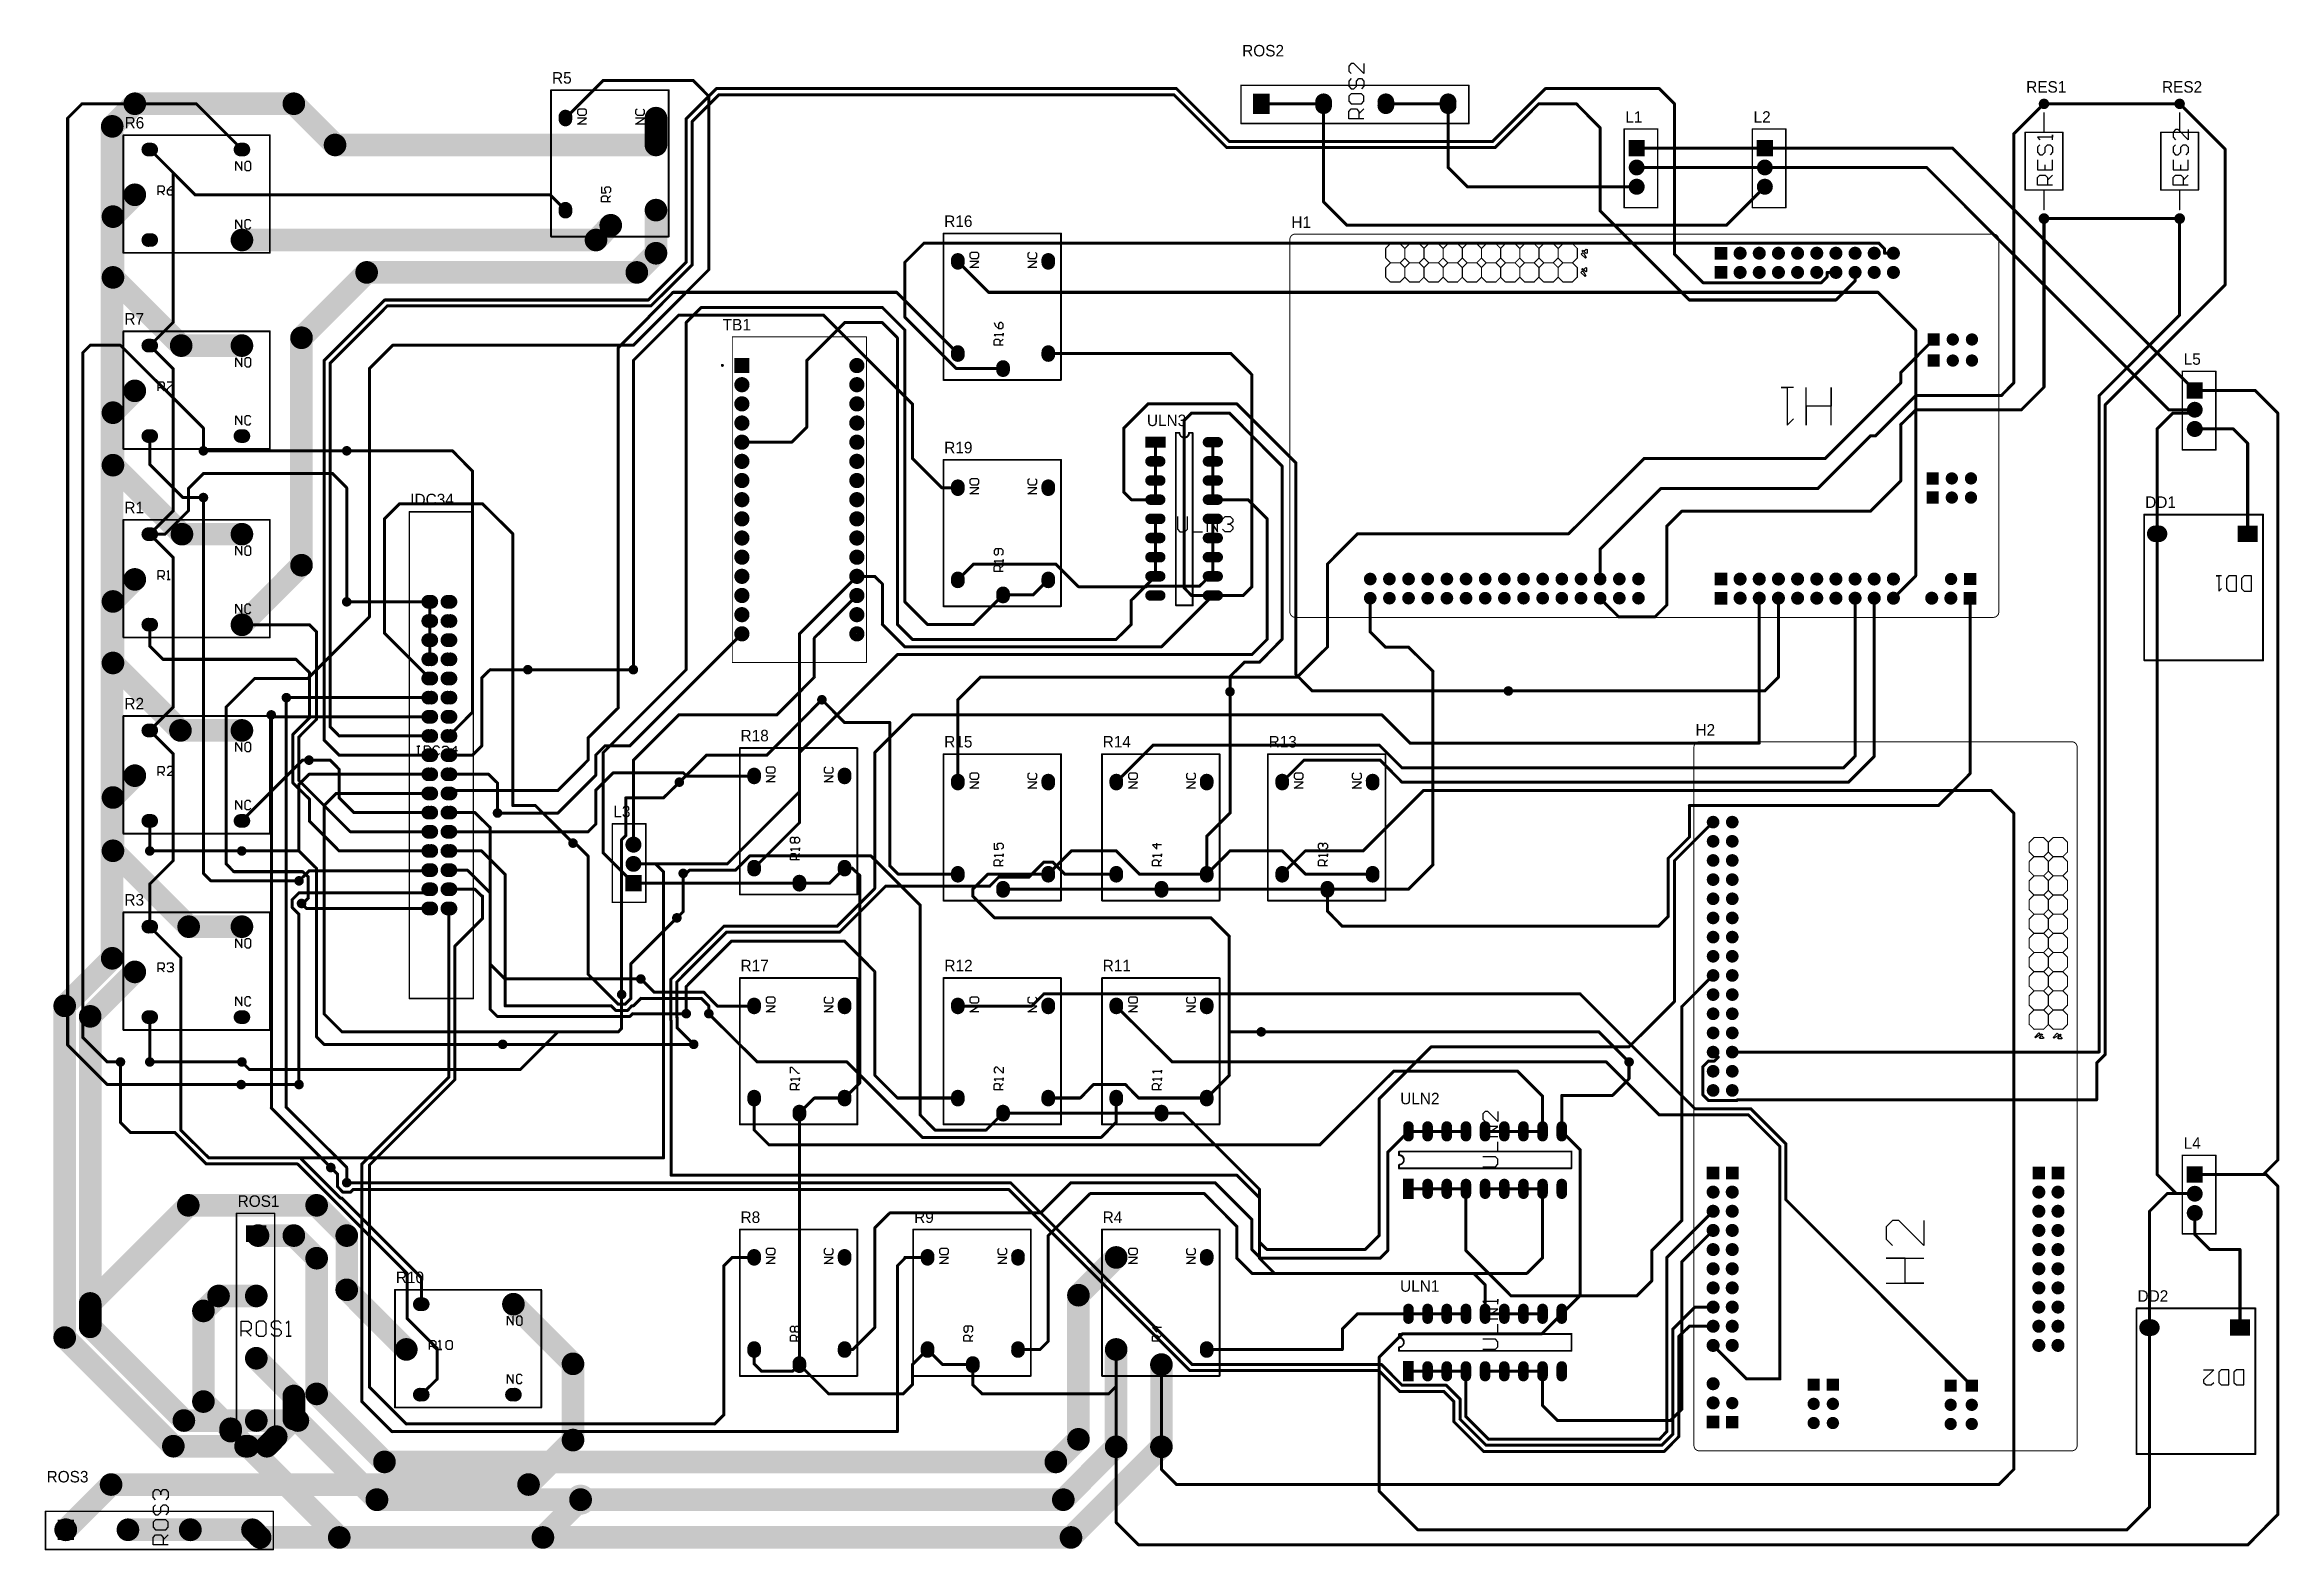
# Model space of a CAD drawing. Header units: millimetres. Extents: x 1.1 to 12.7, y 1.1 to 8.9.
import ezdxf

# ---------------------------------------------------------------- set-up
doc = ezdxf.new("R2010")
doc.units = ezdxf.units.MM
doc.header["$MEASUREMENT"] = 0
for name, color, linetype in [('BottomLayer', 5, 'Continuous'), ('BottomOverlay', 54, 'Continuous'), ('BottomSolder', 6, 'Continuous'), ('Mechanical22', 56, 'Continuous'), ('Mechanical29', 56, 'Continuous'), ('Mechanical8', 56, 'Continuous'), ('MultiLayer', 9, 'Continuous'), ('PadHoleLayer', 156, 'Continuous'), ('TopLayer', 1, 'Continuous'), ('TopOverlay', 2, 'Continuous'), ('TopSolder', 216, 'Continuous'), ('ViaHoleLayer', 16, 'Continuous')]:
    doc.layers.add(name, color=color, linetype=linetype)

msp = doc.modelspace()

# ---------------------------------------------------------------- texts
at = {"layer": 'TopOverlay'}
for s, p in [('ROS2', (7.327, 8.88)), ('R5', (3.725, 8.738)), ('RES1', (11.419, 8.691)), ('RES2', (12.128, 8.691)), ('R6', (1.494, 8.504)), ('L1', (9.327, 8.534)), ('L2', (9.996, 8.534)), ('R16', (5.772, 7.99)), ('H1', (7.584, 7.985)), ('R7', (1.493, 7.481)), ('TB1', (4.616, 7.45)), ('L5', (12.241, 7.271)), ('ULN3', (6.83, 6.951)), ('R19', (5.772, 6.809)), ('R1', (1.493, 6.496)), ('IDC34', (2.985, 6.538)), ('DD1', (12.04, 6.524)), ('R2', (1.493, 5.473)), ('R18', (4.709, 5.306)), ('H2', (9.693, 5.336)), ('R15', (5.772, 5.274)), ('R14', (6.599, 5.274)), ('R13', (7.465, 5.274)), ('L3', (4.045, 4.91)), ('R3', (1.493, 4.449)), ('R17', (4.709, 4.106)), ('R12', (5.773, 4.106)), ('R11', (6.599, 4.106)), ('ULN2', (8.152, 3.412)), ('L4', (12.241, 3.18)), ('ROS1', (2.084, 2.877)), ('R8', (4.709, 2.793)), ('R9', (5.615, 2.793)), ('R4', (6.599, 2.793)), ('R10', (2.91, 2.479)), ('ULN1', (8.151, 2.434)), ('DD2', (12, 2.382)), ('ROS3', (1.087, 1.439))]:
    msp.add_text(s, height=0.06, dxfattribs=at).set_placement(p)

# ---------------------------------------------------------------- blocks, each defined once
blk = doc.blocks.new('ROSSETA_1')
at = {"layer": 'BottomLayer', "const_width": 0.0787}
for points in [[(0.01, -0.325), (-0.01, -0.325)], [(0.01, -0.65), (-0.01, -0.65)], [(0.01, -0.975), (-0.01, -0.975)]]:
    blk.add_lwpolyline(points, dxfattribs=at)
at = {"layer": 'BottomLayer', "const_width": 0.0394}
for points in [[(-0.03, -0.325, 1), (0.01, -0.325, 1)], [(-0.01, -0.325, 1), (0.03, -0.325, 1)], [(-0.03, -0.65, 1), (0.01, -0.65, 1)], [(-0.01, -0.65, 1), (0.03, -0.65, 1)], [(-0.03, -0.975, 1), (0.01, -0.975, 1)], [(-0.01, -0.975, 1), (0.03, -0.975, 1)]]:
    blk.add_lwpolyline(points, format="xyb", close=True, dxfattribs=at)
at = {"layer": 'BottomLayer'}
blk.add_solid([(-0.049, -0.039), (0.049, -0.039), (-0.049, 0.039), (0.049, 0.039)], dxfattribs=at)
at = {"layer": 'BottomSolder', "const_width": 0.0867}
for points in [[(0.01, -0.325), (-0.01, -0.325)], [(0.01, -0.65), (-0.01, -0.65)], [(0.01, -0.975), (-0.01, -0.975)]]:
    blk.add_lwpolyline(points, dxfattribs=at)
at = {"layer": 'BottomSolder', "const_width": 0.0434}
for points in [[(-0.032, -0.325, 1), (0.012, -0.325, 1)], [(-0.012, -0.325, 1), (0.032, -0.325, 1)], [(-0.032, -0.65, 1), (0.012, -0.65, 1)], [(-0.012, -0.65, 1), (0.032, -0.65, 1)], [(-0.032, -0.975, 1), (0.012, -0.975, 1)], [(-0.012, -0.975, 1), (0.032, -0.975, 1)]]:
    blk.add_lwpolyline(points, format="xyb", close=True, dxfattribs=at)
at = {"layer": 'BottomSolder'}
blk.add_solid([(-0.053, -0.043), (0.053, -0.043), (-0.053, 0.043), (0.053, 0.043)], dxfattribs=at)
at = {"layer": 'Mechanical29'}
for p, q in [((-0.079, -0.535), (-0.079, -0.456)), ((-0.079, -0.456), (-0.04, -0.456)), ((-0.04, -0.456), (-0.027, -0.469)), ((0.013, -0.456), (0, -0.469)), ((0.039, -0.456), (0.013, -0.456)), ((0.052, -0.469), (0.039, -0.456)), ((0.092, -0.456), (0.078, -0.469)), ((0.118, -0.456), (0.092, -0.456)), ((0.131, -0.469), (0.118, -0.456)), ((0.157, -0.469), (0.17, -0.456)), ((0.17, -0.456), (0.197, -0.456)), ((0.197, -0.456), (0.21, -0.469)), ((-0.04, -0.509), (-0.079, -0.509)), ((-0.053, -0.509), (-0.027, -0.535)), ((-0.027, -0.496), (-0.04, -0.509)), ((-0.027, -0.469), (-0.027, -0.496)), ((0, -0.469), (0, -0.522)), ((0, -0.522), (0.013, -0.535)), ((0.013, -0.535), (0.039, -0.535)), ((0.039, -0.535), (0.052, -0.522)), ((0.052, -0.522), (0.052, -0.469)), ((0.078, -0.469), (0.078, -0.483)), ((0.078, -0.483), (0.092, -0.496)), ((0.092, -0.535), (0.078, -0.522)), ((0.092, -0.496), (0.118, -0.496)), ((0.118, -0.535), (0.092, -0.535)), ((0.118, -0.496), (0.131, -0.509)), ((0.131, -0.522), (0.118, -0.535)), ((0.131, -0.509), (0.131, -0.522)), ((0.17, -0.535), (0.157, -0.522)), ((0.197, -0.535), (0.17, -0.535)), ((0.197, -0.496), (0.183, -0.496)), ((0.183, -0.496), (0.197, -0.496)), ((0.21, -0.483), (0.197, -0.496)), ((0.197, -0.496), (0.21, -0.509)), ((0.21, -0.522), (0.197, -0.535)), ((0.21, -0.469), (0.21, -0.483)), ((0.21, -0.509), (0.21, -0.522))]:
    blk.add_line(p, q, dxfattribs=at)
at = {"layer": 'Mechanical29', "const_width": 0.00787}
for points in [[(-0.103, 0.106), (-0.103, -1.083)], [(-0.103, 0.106), (0.096, 0.106)], [(0.096, 0.106), (0.096, -1.083)], [(-0.103, -1.083), (0.096, -1.083)]]:
    blk.add_lwpolyline(points, dxfattribs=at)
at = {"layer": 'Mechanical29', "const_width": 0.00394}
for points in [[(-0.105, 0.106, 1), (-0.101, 0.106, 1)], [(-0.105, 0.106, 1), (-0.101, 0.106, 1)], [(0.094, 0.106, 1), (0.098, 0.106, 1)], [(0.094, 0.106, 1), (0.098, 0.106, 1)], [(-0.105, -1.083, 1), (-0.101, -1.083, 1)], [(-0.105, -1.083, 1), (-0.101, -1.083, 1)], [(0.094, -1.083, 1), (0.098, -1.083, 1)], [(0.094, -1.083, 1), (0.098, -1.083, 1)]]:
    blk.add_lwpolyline(points, format="xyb", close=True, dxfattribs=at)
at = {"layer": 'MultiLayer', "const_width": 0.0787}
for points in [[(0.01, -0.325), (-0.01, -0.325)], [(0.01, -0.65), (-0.01, -0.65)], [(0.01, -0.975), (-0.01, -0.975)]]:
    blk.add_lwpolyline(points, dxfattribs=at)
at = {"layer": 'MultiLayer', "const_width": 0.0394}
for points in [[(-0.03, -0.325, 1), (0.01, -0.325, 1)], [(-0.01, -0.325, 1), (0.03, -0.325, 1)], [(-0.03, -0.65, 1), (0.01, -0.65, 1)], [(-0.01, -0.65, 1), (0.03, -0.65, 1)], [(-0.03, -0.975, 1), (0.01, -0.975, 1)], [(-0.01, -0.975, 1), (0.03, -0.975, 1)]]:
    blk.add_lwpolyline(points, format="xyb", close=True, dxfattribs=at)
at = {"layer": 'MultiLayer'}
blk.add_solid([(-0.049, -0.039), (0.049, -0.039), (-0.049, 0.039), (0.049, 0.039)], dxfattribs=at)
at = {"layer": 'PadHoleLayer', "const_width": 0.0315}
for points in [[(-0.016, 0, 1), (0.016, 0, 1)], [(-0.016, -0.325, 1), (0.016, -0.325, 1)], [(-0.016, -0.65, 1), (0.016, -0.65, 1)], [(-0.016, -0.975, 1), (0.016, -0.975, 1)]]:
    blk.add_lwpolyline(points, format="xyb", close=True, dxfattribs=at)
at = {"layer": 'TopLayer', "const_width": 0.0787}
for points in [[(0.01, -0.325), (-0.01, -0.325)], [(0.01, -0.65), (-0.01, -0.65)], [(0.01, -0.975), (-0.01, -0.975)]]:
    blk.add_lwpolyline(points, dxfattribs=at)
at = {"layer": 'TopLayer', "const_width": 0.0394}
for points in [[(-0.03, -0.325, 1), (0.01, -0.325, 1)], [(-0.01, -0.325, 1), (0.03, -0.325, 1)], [(-0.03, -0.65, 1), (0.01, -0.65, 1)], [(-0.01, -0.65, 1), (0.03, -0.65, 1)], [(-0.03, -0.975, 1), (0.01, -0.975, 1)], [(-0.01, -0.975, 1), (0.03, -0.975, 1)]]:
    blk.add_lwpolyline(points, format="xyb", close=True, dxfattribs=at)
at = {"layer": 'TopLayer'}
blk.add_solid([(-0.049, -0.039), (0.049, -0.039), (-0.049, 0.039), (0.049, 0.039)], dxfattribs=at)
at = {"layer": 'TopOverlay', "const_width": 0.00787}
for points in [[(-0.103, 0.106), (0.096, 0.106)], [(-0.103, 0.106), (-0.103, -1.083)], [(0.096, 0.106), (0.096, -1.083)], [(-0.103, -1.083), (0.096, -1.083)]]:
    blk.add_lwpolyline(points, dxfattribs=at)
at = {"layer": 'TopOverlay', "const_width": 0.00394}
for points in [[(-0.105, 0.106, 1), (-0.101, 0.106, 1)], [(-0.105, 0.106, 1), (-0.101, 0.106, 1)], [(0.094, 0.106, 1), (0.098, 0.106, 1)], [(0.094, 0.106, 1), (0.098, 0.106, 1)], [(-0.105, -1.083, 1), (-0.101, -1.083, 1)], [(-0.105, -1.083, 1), (-0.101, -1.083, 1)], [(0.094, -1.083, 1), (0.098, -1.083, 1)], [(0.094, -1.083, 1), (0.098, -1.083, 1)]]:
    blk.add_lwpolyline(points, format="xyb", close=True, dxfattribs=at)
at = {"layer": 'TopSolder', "const_width": 0.0867}
for points in [[(0.01, -0.325), (-0.01, -0.325)], [(0.01, -0.65), (-0.01, -0.65)], [(0.01, -0.975), (-0.01, -0.975)]]:
    blk.add_lwpolyline(points, dxfattribs=at)
at = {"layer": 'TopSolder', "const_width": 0.0434}
for points in [[(-0.032, -0.325, 1), (0.012, -0.325, 1)], [(-0.012, -0.325, 1), (0.032, -0.325, 1)], [(-0.032, -0.65, 1), (0.012, -0.65, 1)], [(-0.012, -0.65, 1), (0.032, -0.65, 1)], [(-0.032, -0.975, 1), (0.012, -0.975, 1)], [(-0.012, -0.975, 1), (0.032, -0.975, 1)]]:
    blk.add_lwpolyline(points, format="xyb", close=True, dxfattribs=at)
at = {"layer": 'TopSolder'}
blk.add_solid([(-0.053, -0.043), (0.053, -0.043), (-0.053, 0.043), (0.053, 0.043)], dxfattribs=at)
blk = doc.blocks.new('SHIELD_ARDUINO_NANO_2')
at = {"layer": 'BottomLayer', "const_width": 0.0354}
for points in [[(0.282, 0.7, 1), (0.318, 0.7, 1)], [(-0.318, 0.6, 1), (-0.282, 0.6, 1)], [(0.282, 0.6, 1), (0.318, 0.6, 1)], [(-0.318, 0.5, 1), (-0.282, 0.5, 1)], [(0.282, 0.5, 1), (0.318, 0.5, 1)], [(-0.318, 0.4, 1), (-0.282, 0.4, 1)], [(0.282, 0.4, 1), (0.318, 0.4, 1)], [(-0.318, 0.3, 1), (-0.282, 0.3, 1)], [(-0.318, 0.2, 1), (-0.282, 0.2, 1)], [(0.282, 0.3, 1), (0.318, 0.3, 1)], [(0.282, 0.2, 1), (0.318, 0.2, 1)], [(-0.318, 0.1, 1), (-0.282, 0.1, 1)], [(0.282, 0.1, 1), (0.318, 0.1, 1)], [(-0.318, 0, 1), (-0.282, 0, 1)], [(0.282, 0, 1), (0.318, 0, 1)], [(-0.318, -0.1, 1), (-0.282, -0.1, 1)], [(0.282, -0.1, 1), (0.318, -0.1, 1)], [(-0.318, -0.2, 1), (-0.282, -0.2, 1)], [(0.282, -0.2, 1), (0.318, -0.2, 1)], [(-0.318, -0.3, 1), (-0.282, -0.3, 1)], [(0.282, -0.3, 1), (0.318, -0.3, 1)], [(-0.318, -0.4, 1), (-0.282, -0.4, 1)], [(-0.318, -0.5, 1), (-0.282, -0.5, 1)], [(0.282, -0.4, 1), (0.318, -0.4, 1)], [(0.282, -0.5, 1), (0.318, -0.5, 1)], [(-0.318, -0.6, 1), (-0.282, -0.6, 1)], [(0.282, -0.6, 1), (0.318, -0.6, 1)], [(-0.318, -0.7, 1), (-0.282, -0.7, 1)], [(0.282, -0.7, 1), (0.318, -0.7, 1)]]:
    blk.add_lwpolyline(points, format="xyb", close=True, dxfattribs=at)
at = {"layer": 'BottomLayer'}
blk.add_solid([(-0.335, 0.735), (-0.335, 0.665), (-0.265, 0.735), (-0.265, 0.665)], dxfattribs=at)
at = {"layer": 'BottomSolder', "const_width": 0.0394}
for points in [[(0.28, 0.7, 1), (0.32, 0.7, 1)], [(-0.32, 0.6, 1), (-0.28, 0.6, 1)], [(0.28, 0.6, 1), (0.32, 0.6, 1)], [(-0.32, 0.5, 1), (-0.28, 0.5, 1)], [(0.28, 0.5, 1), (0.32, 0.5, 1)], [(-0.32, 0.4, 1), (-0.28, 0.4, 1)], [(0.28, 0.4, 1), (0.32, 0.4, 1)], [(-0.32, 0.3, 1), (-0.28, 0.3, 1)], [(-0.32, 0.2, 1), (-0.28, 0.2, 1)], [(0.28, 0.3, 1), (0.32, 0.3, 1)], [(0.28, 0.2, 1), (0.32, 0.2, 1)], [(-0.32, 0.1, 1), (-0.28, 0.1, 1)], [(0.28, 0.1, 1), (0.32, 0.1, 1)], [(-0.32, 0, 1), (-0.28, 0, 1)], [(0.28, 0, 1), (0.32, 0, 1)], [(-0.32, -0.1, 1), (-0.28, -0.1, 1)], [(0.28, -0.1, 1), (0.32, -0.1, 1)], [(-0.32, -0.2, 1), (-0.28, -0.2, 1)], [(0.28, -0.2, 1), (0.32, -0.2, 1)], [(-0.32, -0.3, 1), (-0.28, -0.3, 1)], [(0.28, -0.3, 1), (0.32, -0.3, 1)], [(-0.32, -0.4, 1), (-0.28, -0.4, 1)], [(-0.32, -0.5, 1), (-0.28, -0.5, 1)], [(0.28, -0.4, 1), (0.32, -0.4, 1)], [(0.28, -0.5, 1), (0.32, -0.5, 1)], [(-0.32, -0.6, 1), (-0.28, -0.6, 1)], [(0.28, -0.6, 1), (0.32, -0.6, 1)], [(-0.32, -0.7, 1), (-0.28, -0.7, 1)], [(0.28, -0.7, 1), (0.32, -0.7, 1)]]:
    blk.add_lwpolyline(points, format="xyb", close=True, dxfattribs=at)
at = {"layer": 'BottomSolder'}
blk.add_solid([(-0.339, 0.739), (-0.339, 0.661), (-0.261, 0.739), (-0.261, 0.661)], dxfattribs=at)
at = {"layer": 'MultiLayer', "const_width": 0.0354}
for points in [[(0.282, 0.7, 1), (0.318, 0.7, 1)], [(-0.318, 0.6, 1), (-0.282, 0.6, 1)], [(0.282, 0.6, 1), (0.318, 0.6, 1)], [(-0.318, 0.5, 1), (-0.282, 0.5, 1)], [(0.282, 0.5, 1), (0.318, 0.5, 1)], [(-0.318, 0.4, 1), (-0.282, 0.4, 1)], [(0.282, 0.4, 1), (0.318, 0.4, 1)], [(-0.318, 0.3, 1), (-0.282, 0.3, 1)], [(-0.318, 0.2, 1), (-0.282, 0.2, 1)], [(0.282, 0.3, 1), (0.318, 0.3, 1)], [(0.282, 0.2, 1), (0.318, 0.2, 1)], [(-0.318, 0.1, 1), (-0.282, 0.1, 1)], [(0.282, 0.1, 1), (0.318, 0.1, 1)], [(-0.318, 0, 1), (-0.282, 0, 1)], [(0.282, 0, 1), (0.318, 0, 1)], [(-0.318, -0.1, 1), (-0.282, -0.1, 1)], [(0.282, -0.1, 1), (0.318, -0.1, 1)], [(-0.318, -0.2, 1), (-0.282, -0.2, 1)], [(0.282, -0.2, 1), (0.318, -0.2, 1)], [(-0.318, -0.3, 1), (-0.282, -0.3, 1)], [(0.282, -0.3, 1), (0.318, -0.3, 1)], [(-0.318, -0.4, 1), (-0.282, -0.4, 1)], [(-0.318, -0.5, 1), (-0.282, -0.5, 1)], [(0.282, -0.4, 1), (0.318, -0.4, 1)], [(0.282, -0.5, 1), (0.318, -0.5, 1)], [(-0.318, -0.6, 1), (-0.282, -0.6, 1)], [(0.282, -0.6, 1), (0.318, -0.6, 1)], [(-0.318, -0.7, 1), (-0.282, -0.7, 1)], [(0.282, -0.7, 1), (0.318, -0.7, 1)]]:
    blk.add_lwpolyline(points, format="xyb", close=True, dxfattribs=at)
at = {"layer": 'MultiLayer'}
blk.add_solid([(-0.335, 0.735), (-0.335, 0.665), (-0.265, 0.735), (-0.265, 0.665)], dxfattribs=at)
at = {"layer": 'PadHoleLayer', "const_width": 0.0177}
for points in [[(-0.309, 0.7, 1), (-0.291, 0.7, 1)], [(0.291, 0.7, 1), (0.309, 0.7, 1)], [(-0.309, 0.6, 1), (-0.291, 0.6, 1)], [(0.291, 0.6, 1), (0.309, 0.6, 1)], [(-0.309, 0.5, 1), (-0.291, 0.5, 1)], [(0.291, 0.5, 1), (0.309, 0.5, 1)], [(-0.309, 0.4, 1), (-0.291, 0.4, 1)], [(0.291, 0.4, 1), (0.309, 0.4, 1)], [(-0.309, 0.3, 1), (-0.291, 0.3, 1)], [(0.291, 0.3, 1), (0.309, 0.3, 1)], [(-0.309, 0.2, 1), (-0.291, 0.2, 1)], [(-0.309, 0.1, 1), (-0.291, 0.1, 1)], [(0.291, 0.2, 1), (0.309, 0.2, 1)], [(0.291, 0.1, 1), (0.309, 0.1, 1)], [(-0.309, 0, 1), (-0.291, 0, 1)], [(0.291, 0, 1), (0.309, 0, 1)], [(-0.309, -0.1, 1), (-0.291, -0.1, 1)], [(0.291, -0.1, 1), (0.309, -0.1, 1)], [(-0.309, -0.2, 1), (-0.291, -0.2, 1)], [(0.291, -0.2, 1), (0.309, -0.2, 1)], [(-0.309, -0.3, 1), (-0.291, -0.3, 1)], [(0.291, -0.3, 1), (0.309, -0.3, 1)], [(-0.309, -0.4, 1), (-0.291, -0.4, 1)], [(0.291, -0.4, 1), (0.309, -0.4, 1)], [(-0.309, -0.5, 1), (-0.291, -0.5, 1)], [(-0.309, -0.6, 1), (-0.291, -0.6, 1)], [(0.291, -0.5, 1), (0.309, -0.5, 1)], [(0.291, -0.6, 1), (0.309, -0.6, 1)], [(-0.309, -0.7, 1), (-0.291, -0.7, 1)], [(0.291, -0.7, 1), (0.309, -0.7, 1)]]:
    blk.add_lwpolyline(points, format="xyb", close=True, dxfattribs=at)
at = {"layer": 'TopLayer', "const_width": 0.0354}
for points in [[(0.282, 0.7, 1), (0.318, 0.7, 1)], [(-0.318, 0.6, 1), (-0.282, 0.6, 1)], [(0.282, 0.6, 1), (0.318, 0.6, 1)], [(-0.318, 0.5, 1), (-0.282, 0.5, 1)], [(0.282, 0.5, 1), (0.318, 0.5, 1)], [(-0.318, 0.4, 1), (-0.282, 0.4, 1)], [(0.282, 0.4, 1), (0.318, 0.4, 1)], [(-0.318, 0.3, 1), (-0.282, 0.3, 1)], [(-0.318, 0.2, 1), (-0.282, 0.2, 1)], [(0.282, 0.3, 1), (0.318, 0.3, 1)], [(0.282, 0.2, 1), (0.318, 0.2, 1)], [(-0.318, 0.1, 1), (-0.282, 0.1, 1)], [(0.282, 0.1, 1), (0.318, 0.1, 1)], [(-0.318, 0, 1), (-0.282, 0, 1)], [(0.282, 0, 1), (0.318, 0, 1)], [(-0.318, -0.1, 1), (-0.282, -0.1, 1)], [(0.282, -0.1, 1), (0.318, -0.1, 1)], [(-0.318, -0.2, 1), (-0.282, -0.2, 1)], [(0.282, -0.2, 1), (0.318, -0.2, 1)], [(-0.318, -0.3, 1), (-0.282, -0.3, 1)], [(0.282, -0.3, 1), (0.318, -0.3, 1)], [(-0.318, -0.4, 1), (-0.282, -0.4, 1)], [(-0.318, -0.5, 1), (-0.282, -0.5, 1)], [(0.282, -0.4, 1), (0.318, -0.4, 1)], [(0.282, -0.5, 1), (0.318, -0.5, 1)], [(-0.318, -0.6, 1), (-0.282, -0.6, 1)], [(0.282, -0.6, 1), (0.318, -0.6, 1)], [(-0.318, -0.7, 1), (-0.282, -0.7, 1)], [(0.282, -0.7, 1), (0.318, -0.7, 1)]]:
    blk.add_lwpolyline(points, format="xyb", close=True, dxfattribs=at)
at = {"layer": 'TopLayer'}
blk.add_solid([(-0.335, 0.735), (-0.335, 0.665), (-0.265, 0.735), (-0.265, 0.665)], dxfattribs=at)
at = {"layer": 'TopOverlay', "const_width": 0.005}
for points in [[(-0.35, -0.85), (-0.35, 0.85)], [(-0.35, 0.85), (0.35, 0.85)], [(0.35, -0.85), (0.35, 0.85)], [(-0.35, -0.85), (0.35, -0.85)]]:
    blk.add_lwpolyline(points, dxfattribs=at)
at = {"layer": 'TopOverlay'}
for points, const_width in [([(-0.351, 0.85, 1), (-0.349, 0.85, 1)], 0.0025), ([(-0.351, 0.85, 1), (-0.349, 0.85, 1)], 0.0025), ([(0.349, 0.85, 1), (0.351, 0.85, 1)], 0.0025), ([(0.349, 0.85, 1), (0.351, 0.85, 1)], 0.0025), ([(-0.398, 0.701, 1), (-0.406, 0.701, 1)], 0.00787), ([(-0.407, 0.701, 1), (-0.404, 0.701, 1)], 0.00394), ([(-0.4, 0.701, 1), (-0.396, 0.701, 1)], 0.00394), ([(-0.351, -0.85, 1), (-0.349, -0.85, 1)], 0.0025), ([(-0.351, -0.85, 1), (-0.349, -0.85, 1)], 0.0025), ([(0.349, -0.85, 1), (0.351, -0.85, 1)], 0.0025), ([(0.349, -0.85, 1), (0.351, -0.85, 1)], 0.0025)]:
    blk.add_lwpolyline(points, format="xyb", close=True, dxfattribs=dict(at, const_width=const_width))
at = {"layer": 'TopSolder', "const_width": 0.0394}
for points in [[(0.28, 0.7, 1), (0.32, 0.7, 1)], [(-0.32, 0.6, 1), (-0.28, 0.6, 1)], [(0.28, 0.6, 1), (0.32, 0.6, 1)], [(-0.32, 0.5, 1), (-0.28, 0.5, 1)], [(0.28, 0.5, 1), (0.32, 0.5, 1)], [(-0.32, 0.4, 1), (-0.28, 0.4, 1)], [(0.28, 0.4, 1), (0.32, 0.4, 1)], [(-0.32, 0.3, 1), (-0.28, 0.3, 1)], [(-0.32, 0.2, 1), (-0.28, 0.2, 1)], [(0.28, 0.3, 1), (0.32, 0.3, 1)], [(0.28, 0.2, 1), (0.32, 0.2, 1)], [(-0.32, 0.1, 1), (-0.28, 0.1, 1)], [(0.28, 0.1, 1), (0.32, 0.1, 1)], [(-0.32, 0, 1), (-0.28, 0, 1)], [(0.28, 0, 1), (0.32, 0, 1)], [(-0.32, -0.1, 1), (-0.28, -0.1, 1)], [(0.28, -0.1, 1), (0.32, -0.1, 1)], [(-0.32, -0.2, 1), (-0.28, -0.2, 1)], [(0.28, -0.2, 1), (0.32, -0.2, 1)], [(-0.32, -0.3, 1), (-0.28, -0.3, 1)], [(0.28, -0.3, 1), (0.32, -0.3, 1)], [(-0.32, -0.4, 1), (-0.28, -0.4, 1)], [(-0.32, -0.5, 1), (-0.28, -0.5, 1)], [(0.28, -0.4, 1), (0.32, -0.4, 1)], [(0.28, -0.5, 1), (0.32, -0.5, 1)], [(-0.32, -0.6, 1), (-0.28, -0.6, 1)], [(0.28, -0.6, 1), (0.32, -0.6, 1)], [(-0.32, -0.7, 1), (-0.28, -0.7, 1)], [(0.28, -0.7, 1), (0.32, -0.7, 1)]]:
    blk.add_lwpolyline(points, format="xyb", close=True, dxfattribs=at)
at = {"layer": 'TopSolder'}
blk.add_solid([(-0.339, 0.739), (-0.339, 0.661), (-0.261, 0.739), (-0.261, 0.661)], dxfattribs=at)
blk = doc.blocks.new('ULN2803APG_3')
at = {"layer": 'BottomLayer', "const_width": 0.0472}
for points in [[(0.176, 0.4), (0.124, 0.4)], [(-0.124, 0.3), (-0.176, 0.3)], [(0.176, 0.3), (0.124, 0.3)], [(-0.124, 0.2), (-0.176, 0.2)], [(-0.124, 0.1), (-0.176, 0.1)], [(0.176, 0.2), (0.124, 0.2)], [(0.176, 0.1), (0.124, 0.1)], [(-0.124, 0), (-0.176, 0)], [(0.176, 0), (0.124, 0)], [(-0.124, -0.1), (-0.176, -0.1)], [(0.176, -0.1), (0.124, -0.1)], [(-0.124, -0.2), (-0.176, -0.2)], [(0.176, -0.2), (0.124, -0.2)], [(-0.124, -0.3), (-0.176, -0.3)], [(0.176, -0.3), (0.124, -0.3)], [(-0.124, -0.4), (-0.176, -0.4)], [(0.176, -0.4), (0.124, -0.4)]]:
    blk.add_lwpolyline(points, dxfattribs=at)
at = {"layer": 'BottomLayer', "const_width": 0.0236}
for points in [[(0.113, 0.4, 1), (0.136, 0.4, 1)], [(0.164, 0.4, 1), (0.187, 0.4, 1)], [(-0.187, 0.3, 1), (-0.164, 0.3, 1)], [(-0.136, 0.3, 1), (-0.113, 0.3, 1)], [(0.113, 0.3, 1), (0.136, 0.3, 1)], [(0.164, 0.3, 1), (0.187, 0.3, 1)], [(-0.187, 0.2, 1), (-0.164, 0.2, 1)], [(-0.187, 0.1, 1), (-0.164, 0.1, 1)], [(-0.136, 0.2, 1), (-0.113, 0.2, 1)], [(-0.136, 0.1, 1), (-0.113, 0.1, 1)], [(0.113, 0.2, 1), (0.136, 0.2, 1)], [(0.113, 0.1, 1), (0.136, 0.1, 1)], [(0.164, 0.2, 1), (0.187, 0.2, 1)], [(0.164, 0.1, 1), (0.187, 0.1, 1)], [(-0.187, 0, 1), (-0.164, 0, 1)], [(-0.136, 0, 1), (-0.113, 0, 1)], [(0.113, 0, 1), (0.136, 0, 1)], [(0.164, 0, 1), (0.187, 0, 1)], [(-0.187, -0.1, 1), (-0.164, -0.1, 1)], [(-0.136, -0.1, 1), (-0.113, -0.1, 1)], [(0.113, -0.1, 1), (0.136, -0.1, 1)], [(0.164, -0.1, 1), (0.187, -0.1, 1)], [(-0.187, -0.2, 1), (-0.164, -0.2, 1)], [(-0.136, -0.2, 1), (-0.113, -0.2, 1)], [(0.113, -0.2, 1), (0.136, -0.2, 1)], [(0.164, -0.2, 1), (0.187, -0.2, 1)], [(-0.187, -0.3, 1), (-0.164, -0.3, 1)], [(-0.136, -0.3, 1), (-0.113, -0.3, 1)], [(0.113, -0.3, 1), (0.136, -0.3, 1)], [(0.164, -0.3, 1), (0.187, -0.3, 1)], [(-0.187, -0.4, 1), (-0.164, -0.4, 1)], [(-0.136, -0.4, 1), (-0.113, -0.4, 1)], [(0.113, -0.4, 1), (0.136, -0.4, 1)], [(0.164, -0.4, 1), (0.187, -0.4, 1)]]:
    blk.add_lwpolyline(points, format="xyb", close=True, dxfattribs=at)
at = {"layer": 'BottomLayer'}
blk.add_solid([(-0.199, 0.376), (-0.101, 0.376), (-0.199, 0.424), (-0.101, 0.424)], dxfattribs=at)
at = {"layer": 'BottomSolder', "const_width": 0.0552}
for points in [[(0.176, 0.4), (0.124, 0.4)], [(-0.124, 0.3), (-0.176, 0.3)], [(0.176, 0.3), (0.124, 0.3)], [(-0.124, 0.2), (-0.176, 0.2)], [(-0.124, 0.1), (-0.176, 0.1)], [(0.176, 0.2), (0.124, 0.2)], [(0.176, 0.1), (0.124, 0.1)], [(-0.124, 0), (-0.176, 0)], [(0.176, 0), (0.124, 0)], [(-0.124, -0.1), (-0.176, -0.1)], [(0.176, -0.1), (0.124, -0.1)], [(-0.124, -0.2), (-0.176, -0.2)], [(0.176, -0.2), (0.124, -0.2)], [(-0.124, -0.3), (-0.176, -0.3)], [(0.176, -0.3), (0.124, -0.3)], [(-0.124, -0.4), (-0.176, -0.4)], [(0.176, -0.4), (0.124, -0.4)]]:
    blk.add_lwpolyline(points, dxfattribs=at)
at = {"layer": 'BottomSolder', "const_width": 0.0276}
for points in [[(0.111, 0.4, 1), (0.138, 0.4, 1)], [(0.162, 0.4, 1), (0.189, 0.4, 1)], [(-0.189, 0.3, 1), (-0.162, 0.3, 1)], [(-0.138, 0.3, 1), (-0.111, 0.3, 1)], [(0.111, 0.3, 1), (0.138, 0.3, 1)], [(0.162, 0.3, 1), (0.189, 0.3, 1)], [(-0.189, 0.2, 1), (-0.162, 0.2, 1)], [(-0.189, 0.1, 1), (-0.162, 0.1, 1)], [(-0.138, 0.2, 1), (-0.111, 0.2, 1)], [(-0.138, 0.1, 1), (-0.111, 0.1, 1)], [(0.111, 0.2, 1), (0.138, 0.2, 1)], [(0.111, 0.1, 1), (0.138, 0.1, 1)], [(0.162, 0.2, 1), (0.189, 0.2, 1)], [(0.162, 0.1, 1), (0.189, 0.1, 1)], [(-0.189, 0, 1), (-0.162, 0, 1)], [(-0.138, 0, 1), (-0.111, 0, 1)], [(0.111, 0, 1), (0.138, 0, 1)], [(0.162, 0, 1), (0.189, 0, 1)], [(-0.189, -0.1, 1), (-0.162, -0.1, 1)], [(-0.138, -0.1, 1), (-0.111, -0.1, 1)], [(0.111, -0.1, 1), (0.138, -0.1, 1)], [(0.162, -0.1, 1), (0.189, -0.1, 1)], [(-0.189, -0.2, 1), (-0.162, -0.2, 1)], [(-0.138, -0.2, 1), (-0.111, -0.2, 1)], [(0.111, -0.2, 1), (0.138, -0.2, 1)], [(0.162, -0.2, 1), (0.189, -0.2, 1)], [(-0.189, -0.3, 1), (-0.162, -0.3, 1)], [(-0.138, -0.3, 1), (-0.111, -0.3, 1)], [(0.111, -0.3, 1), (0.138, -0.3, 1)], [(0.162, -0.3, 1), (0.189, -0.3, 1)], [(-0.189, -0.4, 1), (-0.162, -0.4, 1)], [(-0.138, -0.4, 1), (-0.111, -0.4, 1)], [(0.111, -0.4, 1), (0.138, -0.4, 1)], [(0.162, -0.4, 1), (0.189, -0.4, 1)]]:
    blk.add_lwpolyline(points, format="xyb", close=True, dxfattribs=at)
at = {"layer": 'BottomSolder'}
blk.add_solid([(-0.203, 0.372), (-0.097, 0.372), (-0.203, 0.428), (-0.097, 0.428)], dxfattribs=at)
at = {"layer": 'Mechanical29'}
for p, q in [((-0.035, 0.012), (-0.035, -0.054)), ((0.017, -0.054), (0.017, 0.012)), ((0.044, 0.012), (0.044, -0.067)), ((0.122, -0.067), (0.122, 0.012)), ((0.122, 0.012), (0.175, -0.067)), ((0.175, -0.067), (0.175, 0.012)), ((0.201, -0.001), (0.214, 0.012)), ((0.214, 0.012), (0.241, 0.012)), ((0.241, 0.012), (0.254, -0.001)), ((-0.035, -0.054), (-0.022, -0.067)), ((-0.022, -0.067), (0.004, -0.067)), ((0.004, -0.067), (0.017, -0.054)), ((0.044, -0.067), (0.096, -0.067)), ((0.214, -0.067), (0.201, -0.054)), ((0.241, -0.067), (0.214, -0.067)), ((0.241, -0.028), (0.227, -0.028)), ((0.227, -0.028), (0.241, -0.028)), ((0.254, -0.015), (0.241, -0.028)), ((0.241, -0.028), (0.254, -0.041)), ((0.254, -0.054), (0.241, -0.067)), ((0.254, -0.001), (0.254, -0.015)), ((0.254, -0.041), (0.254, -0.054))]:
    blk.add_line(p, q, dxfattribs=at)
at = {"layer": 'Mechanical29', "const_width": 0.00787}
for points in [[(-0.042, 0.448), (-0.023, 0.448)], [(-0.042, -0.452), (-0.042, 0.448)], [(0.027, 0.448), (0.046, 0.448)], [(0.046, -0.452), (0.046, 0.448)], [(-0.042, -0.452), (0.046, -0.452)]]:
    blk.add_lwpolyline(points, dxfattribs=at)
at = {"layer": 'Mechanical29', "const_width": 0.00394}
for points in [[(-0.044, 0.448, 1), (-0.04, 0.448, 1)], [(-0.044, 0.448, 1), (-0.04, 0.448, 1)], [(-0.025, 0.448, 1), (-0.021, 0.448, 1)], [(-0.025, 0.448, 1), (-0.021, 0.448, 1)], [(0.025, 0.448, 1), (0.029, 0.448, 1)], [(0.025, 0.448, 1), (0.029, 0.448, 1)], [(0.044, 0.448, 1), (0.048, 0.448, 1)], [(0.044, 0.448, 1), (0.048, 0.448, 1)], [(-0.044, -0.452, 1), (-0.04, -0.452, 1)], [(-0.044, -0.452, 1), (-0.04, -0.452, 1)], [(0.044, -0.452, 1), (0.048, -0.452, 1)], [(0.044, -0.452, 1), (0.048, -0.452, 1)]]:
    blk.add_lwpolyline(points, format="xyb", close=True, dxfattribs=at)
at = {"layer": 'Mechanical29', "const_width": 0.00787}
blk.add_lwpolyline([(0.027, 0.448, -1), (-0.023, 0.448)], format="xyb", dxfattribs=at)
at = {"layer": 'MultiLayer', "const_width": 0.0472}
for points in [[(0.176, 0.4), (0.124, 0.4)], [(-0.124, 0.3), (-0.176, 0.3)], [(0.176, 0.3), (0.124, 0.3)], [(-0.124, 0.2), (-0.176, 0.2)], [(-0.124, 0.1), (-0.176, 0.1)], [(0.176, 0.2), (0.124, 0.2)], [(0.176, 0.1), (0.124, 0.1)], [(-0.124, 0), (-0.176, 0)], [(0.176, 0), (0.124, 0)], [(-0.124, -0.1), (-0.176, -0.1)], [(0.176, -0.1), (0.124, -0.1)], [(-0.124, -0.2), (-0.176, -0.2)], [(0.176, -0.2), (0.124, -0.2)], [(-0.124, -0.3), (-0.176, -0.3)], [(0.176, -0.3), (0.124, -0.3)], [(-0.124, -0.4), (-0.176, -0.4)], [(0.176, -0.4), (0.124, -0.4)]]:
    blk.add_lwpolyline(points, dxfattribs=at)
at = {"layer": 'MultiLayer', "const_width": 0.0236}
for points in [[(0.113, 0.4, 1), (0.136, 0.4, 1)], [(0.164, 0.4, 1), (0.187, 0.4, 1)], [(-0.187, 0.3, 1), (-0.164, 0.3, 1)], [(-0.136, 0.3, 1), (-0.113, 0.3, 1)], [(0.113, 0.3, 1), (0.136, 0.3, 1)], [(0.164, 0.3, 1), (0.187, 0.3, 1)], [(-0.187, 0.2, 1), (-0.164, 0.2, 1)], [(-0.187, 0.1, 1), (-0.164, 0.1, 1)], [(-0.136, 0.2, 1), (-0.113, 0.2, 1)], [(-0.136, 0.1, 1), (-0.113, 0.1, 1)], [(0.113, 0.2, 1), (0.136, 0.2, 1)], [(0.113, 0.1, 1), (0.136, 0.1, 1)], [(0.164, 0.2, 1), (0.187, 0.2, 1)], [(0.164, 0.1, 1), (0.187, 0.1, 1)], [(-0.187, 0, 1), (-0.164, 0, 1)], [(-0.136, 0, 1), (-0.113, 0, 1)], [(0.113, 0, 1), (0.136, 0, 1)], [(0.164, 0, 1), (0.187, 0, 1)], [(-0.187, -0.1, 1), (-0.164, -0.1, 1)], [(-0.136, -0.1, 1), (-0.113, -0.1, 1)], [(0.113, -0.1, 1), (0.136, -0.1, 1)], [(0.164, -0.1, 1), (0.187, -0.1, 1)], [(-0.187, -0.2, 1), (-0.164, -0.2, 1)], [(-0.136, -0.2, 1), (-0.113, -0.2, 1)], [(0.113, -0.2, 1), (0.136, -0.2, 1)], [(0.164, -0.2, 1), (0.187, -0.2, 1)], [(-0.187, -0.3, 1), (-0.164, -0.3, 1)], [(-0.136, -0.3, 1), (-0.113, -0.3, 1)], [(0.113, -0.3, 1), (0.136, -0.3, 1)], [(0.164, -0.3, 1), (0.187, -0.3, 1)], [(-0.187, -0.4, 1), (-0.164, -0.4, 1)], [(-0.136, -0.4, 1), (-0.113, -0.4, 1)], [(0.113, -0.4, 1), (0.136, -0.4, 1)], [(0.164, -0.4, 1), (0.187, -0.4, 1)]]:
    blk.add_lwpolyline(points, format="xyb", close=True, dxfattribs=at)
at = {"layer": 'MultiLayer'}
blk.add_solid([(-0.199, 0.376), (-0.101, 0.376), (-0.199, 0.424), (-0.101, 0.424)], dxfattribs=at)
at = {"layer": 'PadHoleLayer', "const_width": 0.0118}
for points in [[(-0.156, 0.4, 1), (-0.144, 0.4, 1)], [(0.144, 0.4, 1), (0.156, 0.4, 1)], [(-0.156, 0.3, 1), (-0.144, 0.3, 1)], [(0.144, 0.3, 1), (0.156, 0.3, 1)], [(-0.156, 0.2, 1), (-0.144, 0.2, 1)], [(0.144, 0.2, 1), (0.156, 0.2, 1)], [(-0.156, 0.1, 1), (-0.144, 0.1, 1)], [(-0.156, 0, 1), (-0.144, 0, 1)], [(0.144, 0.1, 1), (0.156, 0.1, 1)], [(0.144, 0, 1), (0.156, 0, 1)], [(-0.156, -0.1, 1), (-0.144, -0.1, 1)], [(0.144, -0.1, 1), (0.156, -0.1, 1)], [(-0.156, -0.2, 1), (-0.144, -0.2, 1)], [(0.144, -0.2, 1), (0.156, -0.2, 1)], [(-0.156, -0.3, 1), (-0.144, -0.3, 1)], [(0.144, -0.3, 1), (0.156, -0.3, 1)], [(-0.156, -0.4, 1), (-0.144, -0.4, 1)], [(0.144, -0.4, 1), (0.156, -0.4, 1)]]:
    blk.add_lwpolyline(points, format="xyb", close=True, dxfattribs=at)
at = {"layer": 'TopLayer', "const_width": 0.0472}
for points in [[(0.176, 0.4), (0.124, 0.4)], [(-0.124, 0.3), (-0.176, 0.3)], [(0.176, 0.3), (0.124, 0.3)], [(-0.124, 0.2), (-0.176, 0.2)], [(-0.124, 0.1), (-0.176, 0.1)], [(0.176, 0.2), (0.124, 0.2)], [(0.176, 0.1), (0.124, 0.1)], [(-0.124, 0), (-0.176, 0)], [(0.176, 0), (0.124, 0)], [(-0.124, -0.1), (-0.176, -0.1)], [(0.176, -0.1), (0.124, -0.1)], [(-0.124, -0.2), (-0.176, -0.2)], [(0.176, -0.2), (0.124, -0.2)], [(-0.124, -0.3), (-0.176, -0.3)], [(0.176, -0.3), (0.124, -0.3)], [(-0.124, -0.4), (-0.176, -0.4)], [(0.176, -0.4), (0.124, -0.4)]]:
    blk.add_lwpolyline(points, dxfattribs=at)
at = {"layer": 'TopLayer', "const_width": 0.0236}
for points in [[(0.113, 0.4, 1), (0.136, 0.4, 1)], [(0.164, 0.4, 1), (0.187, 0.4, 1)], [(-0.187, 0.3, 1), (-0.164, 0.3, 1)], [(-0.136, 0.3, 1), (-0.113, 0.3, 1)], [(0.113, 0.3, 1), (0.136, 0.3, 1)], [(0.164, 0.3, 1), (0.187, 0.3, 1)], [(-0.187, 0.2, 1), (-0.164, 0.2, 1)], [(-0.187, 0.1, 1), (-0.164, 0.1, 1)], [(-0.136, 0.2, 1), (-0.113, 0.2, 1)], [(-0.136, 0.1, 1), (-0.113, 0.1, 1)], [(0.113, 0.2, 1), (0.136, 0.2, 1)], [(0.113, 0.1, 1), (0.136, 0.1, 1)], [(0.164, 0.2, 1), (0.187, 0.2, 1)], [(0.164, 0.1, 1), (0.187, 0.1, 1)], [(-0.187, 0, 1), (-0.164, 0, 1)], [(-0.136, 0, 1), (-0.113, 0, 1)], [(0.113, 0, 1), (0.136, 0, 1)], [(0.164, 0, 1), (0.187, 0, 1)], [(-0.187, -0.1, 1), (-0.164, -0.1, 1)], [(-0.136, -0.1, 1), (-0.113, -0.1, 1)], [(0.113, -0.1, 1), (0.136, -0.1, 1)], [(0.164, -0.1, 1), (0.187, -0.1, 1)], [(-0.187, -0.2, 1), (-0.164, -0.2, 1)], [(-0.136, -0.2, 1), (-0.113, -0.2, 1)], [(0.113, -0.2, 1), (0.136, -0.2, 1)], [(0.164, -0.2, 1), (0.187, -0.2, 1)], [(-0.187, -0.3, 1), (-0.164, -0.3, 1)], [(-0.136, -0.3, 1), (-0.113, -0.3, 1)], [(0.113, -0.3, 1), (0.136, -0.3, 1)], [(0.164, -0.3, 1), (0.187, -0.3, 1)], [(-0.187, -0.4, 1), (-0.164, -0.4, 1)], [(-0.136, -0.4, 1), (-0.113, -0.4, 1)], [(0.113, -0.4, 1), (0.136, -0.4, 1)], [(0.164, -0.4, 1), (0.187, -0.4, 1)]]:
    blk.add_lwpolyline(points, format="xyb", close=True, dxfattribs=at)
at = {"layer": 'TopLayer'}
blk.add_solid([(-0.199, 0.376), (-0.101, 0.376), (-0.199, 0.424), (-0.101, 0.424)], dxfattribs=at)
at = {"layer": 'TopOverlay', "const_width": 0.00787}
for points in [[(-0.044, -0.45), (-0.044, 0.45)], [(-0.044, 0.45), (-0.025, 0.45)], [(0.025, 0.45), (0.044, 0.45)], [(0.044, -0.45), (0.044, 0.45)], [(-0.044, -0.45), (0.044, -0.45)]]:
    blk.add_lwpolyline(points, dxfattribs=at)
at = {"layer": 'TopOverlay', "const_width": 0.00394}
for points in [[(-0.046, 0.45, 1), (-0.042, 0.45, 1)], [(-0.046, 0.45, 1), (-0.042, 0.45, 1)], [(-0.027, 0.45, 1), (-0.023, 0.45, 1)], [(-0.027, 0.45, 1), (-0.023, 0.45, 1)], [(0.023, 0.45, 1), (0.027, 0.45, 1)], [(0.023, 0.45, 1), (0.027, 0.45, 1)], [(0.042, 0.45, 1), (0.046, 0.45, 1)], [(0.042, 0.45, 1), (0.046, 0.45, 1)], [(-0.046, -0.45, 1), (-0.042, -0.45, 1)], [(-0.046, -0.45, 1), (-0.042, -0.45, 1)], [(0.042, -0.45, 1), (0.046, -0.45, 1)], [(0.042, -0.45, 1), (0.046, -0.45, 1)]]:
    blk.add_lwpolyline(points, format="xyb", close=True, dxfattribs=at)
at = {"layer": 'TopOverlay', "const_width": 0.00787}
blk.add_lwpolyline([(0.025, 0.45, -1), (-0.025, 0.45)], format="xyb", dxfattribs=at)
at = {"layer": 'TopSolder', "const_width": 0.0552}
for points in [[(0.176, 0.4), (0.124, 0.4)], [(-0.124, 0.3), (-0.176, 0.3)], [(0.176, 0.3), (0.124, 0.3)], [(-0.124, 0.2), (-0.176, 0.2)], [(-0.124, 0.1), (-0.176, 0.1)], [(0.176, 0.2), (0.124, 0.2)], [(0.176, 0.1), (0.124, 0.1)], [(-0.124, 0), (-0.176, 0)], [(0.176, 0), (0.124, 0)], [(-0.124, -0.1), (-0.176, -0.1)], [(0.176, -0.1), (0.124, -0.1)], [(-0.124, -0.2), (-0.176, -0.2)], [(0.176, -0.2), (0.124, -0.2)], [(-0.124, -0.3), (-0.176, -0.3)], [(0.176, -0.3), (0.124, -0.3)], [(-0.124, -0.4), (-0.176, -0.4)], [(0.176, -0.4), (0.124, -0.4)]]:
    blk.add_lwpolyline(points, dxfattribs=at)
at = {"layer": 'TopSolder', "const_width": 0.0276}
for points in [[(0.111, 0.4, 1), (0.138, 0.4, 1)], [(0.162, 0.4, 1), (0.189, 0.4, 1)], [(-0.189, 0.3, 1), (-0.162, 0.3, 1)], [(-0.138, 0.3, 1), (-0.111, 0.3, 1)], [(0.111, 0.3, 1), (0.138, 0.3, 1)], [(0.162, 0.3, 1), (0.189, 0.3, 1)], [(-0.189, 0.2, 1), (-0.162, 0.2, 1)], [(-0.189, 0.1, 1), (-0.162, 0.1, 1)], [(-0.138, 0.2, 1), (-0.111, 0.2, 1)], [(-0.138, 0.1, 1), (-0.111, 0.1, 1)], [(0.111, 0.2, 1), (0.138, 0.2, 1)], [(0.111, 0.1, 1), (0.138, 0.1, 1)], [(0.162, 0.2, 1), (0.189, 0.2, 1)], [(0.162, 0.1, 1), (0.189, 0.1, 1)], [(-0.189, 0, 1), (-0.162, 0, 1)], [(-0.138, 0, 1), (-0.111, 0, 1)], [(0.111, 0, 1), (0.138, 0, 1)], [(0.162, 0, 1), (0.189, 0, 1)], [(-0.189, -0.1, 1), (-0.162, -0.1, 1)], [(-0.138, -0.1, 1), (-0.111, -0.1, 1)], [(0.111, -0.1, 1), (0.138, -0.1, 1)], [(0.162, -0.1, 1), (0.189, -0.1, 1)], [(-0.189, -0.2, 1), (-0.162, -0.2, 1)], [(-0.138, -0.2, 1), (-0.111, -0.2, 1)], [(0.111, -0.2, 1), (0.138, -0.2, 1)], [(0.162, -0.2, 1), (0.189, -0.2, 1)], [(-0.189, -0.3, 1), (-0.162, -0.3, 1)], [(-0.138, -0.3, 1), (-0.111, -0.3, 1)], [(0.111, -0.3, 1), (0.138, -0.3, 1)], [(0.162, -0.3, 1), (0.189, -0.3, 1)], [(-0.189, -0.4, 1), (-0.162, -0.4, 1)], [(-0.138, -0.4, 1), (-0.111, -0.4, 1)], [(0.111, -0.4, 1), (0.138, -0.4, 1)], [(0.162, -0.4, 1), (0.189, -0.4, 1)]]:
    blk.add_lwpolyline(points, format="xyb", close=True, dxfattribs=at)
at = {"layer": 'TopSolder'}
blk.add_solid([(-0.203, 0.372), (-0.097, 0.372), (-0.203, 0.428), (-0.097, 0.428)], dxfattribs=at)
blk = doc.blocks.new('ULN2803APG_4')
at = {"layer": 'BottomLayer', "const_width": 0.0472}
for points in [[(0.176, 0.4), (0.124, 0.4)], [(-0.124, 0.3), (-0.176, 0.3)], [(0.176, 0.3), (0.124, 0.3)], [(-0.124, 0.2), (-0.176, 0.2)], [(-0.124, 0.1), (-0.176, 0.1)], [(0.176, 0.2), (0.124, 0.2)], [(0.176, 0.1), (0.124, 0.1)], [(-0.124, 0), (-0.176, 0)], [(0.176, 0), (0.124, 0)], [(-0.124, -0.1), (-0.176, -0.1)], [(0.176, -0.1), (0.124, -0.1)], [(-0.124, -0.2), (-0.176, -0.2)], [(0.176, -0.2), (0.124, -0.2)], [(-0.124, -0.3), (-0.176, -0.3)], [(0.176, -0.3), (0.124, -0.3)], [(-0.124, -0.4), (-0.176, -0.4)], [(0.176, -0.4), (0.124, -0.4)]]:
    blk.add_lwpolyline(points, dxfattribs=at)
at = {"layer": 'BottomLayer', "const_width": 0.0236}
for points in [[(0.113, 0.4, 1), (0.136, 0.4, 1)], [(0.164, 0.4, 1), (0.187, 0.4, 1)], [(-0.187, 0.3, 1), (-0.164, 0.3, 1)], [(-0.136, 0.3, 1), (-0.113, 0.3, 1)], [(0.113, 0.3, 1), (0.136, 0.3, 1)], [(0.164, 0.3, 1), (0.187, 0.3, 1)], [(-0.187, 0.2, 1), (-0.164, 0.2, 1)], [(-0.187, 0.1, 1), (-0.164, 0.1, 1)], [(-0.136, 0.2, 1), (-0.113, 0.2, 1)], [(-0.136, 0.1, 1), (-0.113, 0.1, 1)], [(0.113, 0.2, 1), (0.136, 0.2, 1)], [(0.113, 0.1, 1), (0.136, 0.1, 1)], [(0.164, 0.2, 1), (0.187, 0.2, 1)], [(0.164, 0.1, 1), (0.187, 0.1, 1)], [(-0.187, 0, 1), (-0.164, 0, 1)], [(-0.136, 0, 1), (-0.113, 0, 1)], [(0.113, 0, 1), (0.136, 0, 1)], [(0.164, 0, 1), (0.187, 0, 1)], [(-0.187, -0.1, 1), (-0.164, -0.1, 1)], [(-0.136, -0.1, 1), (-0.113, -0.1, 1)], [(0.113, -0.1, 1), (0.136, -0.1, 1)], [(0.164, -0.1, 1), (0.187, -0.1, 1)], [(-0.187, -0.2, 1), (-0.164, -0.2, 1)], [(-0.136, -0.2, 1), (-0.113, -0.2, 1)], [(0.113, -0.2, 1), (0.136, -0.2, 1)], [(0.164, -0.2, 1), (0.187, -0.2, 1)], [(-0.187, -0.3, 1), (-0.164, -0.3, 1)], [(-0.136, -0.3, 1), (-0.113, -0.3, 1)], [(0.113, -0.3, 1), (0.136, -0.3, 1)], [(0.164, -0.3, 1), (0.187, -0.3, 1)], [(-0.187, -0.4, 1), (-0.164, -0.4, 1)], [(-0.136, -0.4, 1), (-0.113, -0.4, 1)], [(0.113, -0.4, 1), (0.136, -0.4, 1)], [(0.164, -0.4, 1), (0.187, -0.4, 1)]]:
    blk.add_lwpolyline(points, format="xyb", close=True, dxfattribs=at)
at = {"layer": 'BottomLayer'}
blk.add_solid([(-0.199, 0.376), (-0.101, 0.376), (-0.199, 0.424), (-0.101, 0.424)], dxfattribs=at)
at = {"layer": 'BottomSolder', "const_width": 0.0552}
for points in [[(0.176, 0.4), (0.124, 0.4)], [(-0.124, 0.3), (-0.176, 0.3)], [(0.176, 0.3), (0.124, 0.3)], [(-0.124, 0.2), (-0.176, 0.2)], [(-0.124, 0.1), (-0.176, 0.1)], [(0.176, 0.2), (0.124, 0.2)], [(0.176, 0.1), (0.124, 0.1)], [(-0.124, 0), (-0.176, 0)], [(0.176, 0), (0.124, 0)], [(-0.124, -0.1), (-0.176, -0.1)], [(0.176, -0.1), (0.124, -0.1)], [(-0.124, -0.2), (-0.176, -0.2)], [(0.176, -0.2), (0.124, -0.2)], [(-0.124, -0.3), (-0.176, -0.3)], [(0.176, -0.3), (0.124, -0.3)], [(-0.124, -0.4), (-0.176, -0.4)], [(0.176, -0.4), (0.124, -0.4)]]:
    blk.add_lwpolyline(points, dxfattribs=at)
at = {"layer": 'BottomSolder', "const_width": 0.0276}
for points in [[(0.111, 0.4, 1), (0.138, 0.4, 1)], [(0.162, 0.4, 1), (0.189, 0.4, 1)], [(-0.189, 0.3, 1), (-0.162, 0.3, 1)], [(-0.138, 0.3, 1), (-0.111, 0.3, 1)], [(0.111, 0.3, 1), (0.138, 0.3, 1)], [(0.162, 0.3, 1), (0.189, 0.3, 1)], [(-0.189, 0.2, 1), (-0.162, 0.2, 1)], [(-0.189, 0.1, 1), (-0.162, 0.1, 1)], [(-0.138, 0.2, 1), (-0.111, 0.2, 1)], [(-0.138, 0.1, 1), (-0.111, 0.1, 1)], [(0.111, 0.2, 1), (0.138, 0.2, 1)], [(0.111, 0.1, 1), (0.138, 0.1, 1)], [(0.162, 0.2, 1), (0.189, 0.2, 1)], [(0.162, 0.1, 1), (0.189, 0.1, 1)], [(-0.189, 0, 1), (-0.162, 0, 1)], [(-0.138, 0, 1), (-0.111, 0, 1)], [(0.111, 0, 1), (0.138, 0, 1)], [(0.162, 0, 1), (0.189, 0, 1)], [(-0.189, -0.1, 1), (-0.162, -0.1, 1)], [(-0.138, -0.1, 1), (-0.111, -0.1, 1)], [(0.111, -0.1, 1), (0.138, -0.1, 1)], [(0.162, -0.1, 1), (0.189, -0.1, 1)], [(-0.189, -0.2, 1), (-0.162, -0.2, 1)], [(-0.138, -0.2, 1), (-0.111, -0.2, 1)], [(0.111, -0.2, 1), (0.138, -0.2, 1)], [(0.162, -0.2, 1), (0.189, -0.2, 1)], [(-0.189, -0.3, 1), (-0.162, -0.3, 1)], [(-0.138, -0.3, 1), (-0.111, -0.3, 1)], [(0.111, -0.3, 1), (0.138, -0.3, 1)], [(0.162, -0.3, 1), (0.189, -0.3, 1)], [(-0.189, -0.4, 1), (-0.162, -0.4, 1)], [(-0.138, -0.4, 1), (-0.111, -0.4, 1)], [(0.111, -0.4, 1), (0.138, -0.4, 1)], [(0.162, -0.4, 1), (0.189, -0.4, 1)]]:
    blk.add_lwpolyline(points, format="xyb", close=True, dxfattribs=at)
at = {"layer": 'BottomSolder'}
blk.add_solid([(-0.203, 0.372), (-0.097, 0.372), (-0.203, 0.428), (-0.097, 0.428)], dxfattribs=at)
at = {"layer": 'Mechanical29'}
for p, q in [((-0.035, 0.012), (-0.035, -0.054)), ((0.017, -0.054), (0.017, 0.012)), ((0.044, 0.012), (0.044, -0.067)), ((0.122, -0.067), (0.122, 0.012)), ((0.122, 0.012), (0.175, -0.067)), ((0.175, -0.067), (0.175, 0.012)), ((0.214, 0.012), (0.201, -0.001)), ((0.241, 0.012), (0.214, 0.012)), ((0.254, -0.001), (0.241, 0.012)), ((-0.035, -0.054), (-0.022, -0.067)), ((-0.022, -0.067), (0.004, -0.067)), ((0.004, -0.067), (0.017, -0.054)), ((0.044, -0.067), (0.096, -0.067)), ((0.201, -0.067), (0.254, -0.015)), ((0.254, -0.067), (0.201, -0.067)), ((0.254, -0.015), (0.254, -0.001))]:
    blk.add_line(p, q, dxfattribs=at)
at = {"layer": 'Mechanical29', "const_width": 0.00787}
for points in [[(-0.042, 0.448), (-0.023, 0.448)], [(-0.042, 0.448), (-0.042, -0.452)], [(0.027, 0.448), (0.046, 0.448)], [(0.046, 0.448), (0.046, -0.452)], [(-0.042, -0.452), (0.046, -0.452)]]:
    blk.add_lwpolyline(points, dxfattribs=at)
at = {"layer": 'Mechanical29', "const_width": 0.00394}
for points in [[(-0.044, 0.448, 1), (-0.04, 0.448, 1)], [(-0.044, 0.448, 1), (-0.04, 0.448, 1)], [(-0.025, 0.448, 1), (-0.021, 0.448, 1)], [(-0.025, 0.448, 1), (-0.021, 0.448, 1)], [(0.025, 0.448, 1), (0.029, 0.448, 1)], [(0.025, 0.448, 1), (0.029, 0.448, 1)], [(0.044, 0.448, 1), (0.048, 0.448, 1)], [(0.044, 0.448, 1), (0.048, 0.448, 1)], [(-0.044, -0.452, 1), (-0.04, -0.452, 1)], [(-0.044, -0.452, 1), (-0.04, -0.452, 1)], [(0.044, -0.452, 1), (0.048, -0.452, 1)], [(0.044, -0.452, 1), (0.048, -0.452, 1)]]:
    blk.add_lwpolyline(points, format="xyb", close=True, dxfattribs=at)
at = {"layer": 'Mechanical29', "const_width": 0.00787}
blk.add_lwpolyline([(0.027, 0.448, -1), (-0.023, 0.448)], format="xyb", dxfattribs=at)
at = {"layer": 'MultiLayer', "const_width": 0.0472}
for points in [[(0.176, 0.4), (0.124, 0.4)], [(-0.124, 0.3), (-0.176, 0.3)], [(0.176, 0.3), (0.124, 0.3)], [(-0.124, 0.2), (-0.176, 0.2)], [(-0.124, 0.1), (-0.176, 0.1)], [(0.176, 0.2), (0.124, 0.2)], [(0.176, 0.1), (0.124, 0.1)], [(-0.124, 0), (-0.176, 0)], [(0.176, 0), (0.124, 0)], [(-0.124, -0.1), (-0.176, -0.1)], [(0.176, -0.1), (0.124, -0.1)], [(-0.124, -0.2), (-0.176, -0.2)], [(0.176, -0.2), (0.124, -0.2)], [(-0.124, -0.3), (-0.176, -0.3)], [(0.176, -0.3), (0.124, -0.3)], [(-0.124, -0.4), (-0.176, -0.4)], [(0.176, -0.4), (0.124, -0.4)]]:
    blk.add_lwpolyline(points, dxfattribs=at)
at = {"layer": 'MultiLayer', "const_width": 0.0236}
for points in [[(0.113, 0.4, 1), (0.136, 0.4, 1)], [(0.164, 0.4, 1), (0.187, 0.4, 1)], [(-0.187, 0.3, 1), (-0.164, 0.3, 1)], [(-0.136, 0.3, 1), (-0.113, 0.3, 1)], [(0.113, 0.3, 1), (0.136, 0.3, 1)], [(0.164, 0.3, 1), (0.187, 0.3, 1)], [(-0.187, 0.2, 1), (-0.164, 0.2, 1)], [(-0.187, 0.1, 1), (-0.164, 0.1, 1)], [(-0.136, 0.2, 1), (-0.113, 0.2, 1)], [(-0.136, 0.1, 1), (-0.113, 0.1, 1)], [(0.113, 0.2, 1), (0.136, 0.2, 1)], [(0.113, 0.1, 1), (0.136, 0.1, 1)], [(0.164, 0.2, 1), (0.187, 0.2, 1)], [(0.164, 0.1, 1), (0.187, 0.1, 1)], [(-0.187, 0, 1), (-0.164, 0, 1)], [(-0.136, 0, 1), (-0.113, 0, 1)], [(0.113, 0, 1), (0.136, 0, 1)], [(0.164, 0, 1), (0.187, 0, 1)], [(-0.187, -0.1, 1), (-0.164, -0.1, 1)], [(-0.136, -0.1, 1), (-0.113, -0.1, 1)], [(0.113, -0.1, 1), (0.136, -0.1, 1)], [(0.164, -0.1, 1), (0.187, -0.1, 1)], [(-0.187, -0.2, 1), (-0.164, -0.2, 1)], [(-0.136, -0.2, 1), (-0.113, -0.2, 1)], [(0.113, -0.2, 1), (0.136, -0.2, 1)], [(0.164, -0.2, 1), (0.187, -0.2, 1)], [(-0.187, -0.3, 1), (-0.164, -0.3, 1)], [(-0.136, -0.3, 1), (-0.113, -0.3, 1)], [(0.113, -0.3, 1), (0.136, -0.3, 1)], [(0.164, -0.3, 1), (0.187, -0.3, 1)], [(-0.187, -0.4, 1), (-0.164, -0.4, 1)], [(-0.136, -0.4, 1), (-0.113, -0.4, 1)], [(0.113, -0.4, 1), (0.136, -0.4, 1)], [(0.164, -0.4, 1), (0.187, -0.4, 1)]]:
    blk.add_lwpolyline(points, format="xyb", close=True, dxfattribs=at)
at = {"layer": 'MultiLayer'}
blk.add_solid([(-0.199, 0.376), (-0.101, 0.376), (-0.199, 0.424), (-0.101, 0.424)], dxfattribs=at)
at = {"layer": 'PadHoleLayer', "const_width": 0.0118}
for points in [[(-0.156, 0.4, 1), (-0.144, 0.4, 1)], [(0.144, 0.4, 1), (0.156, 0.4, 1)], [(-0.156, 0.3, 1), (-0.144, 0.3, 1)], [(0.144, 0.3, 1), (0.156, 0.3, 1)], [(-0.156, 0.2, 1), (-0.144, 0.2, 1)], [(0.144, 0.2, 1), (0.156, 0.2, 1)], [(-0.156, 0.1, 1), (-0.144, 0.1, 1)], [(-0.156, 0, 1), (-0.144, 0, 1)], [(0.144, 0.1, 1), (0.156, 0.1, 1)], [(0.144, 0, 1), (0.156, 0, 1)], [(-0.156, -0.1, 1), (-0.144, -0.1, 1)], [(0.144, -0.1, 1), (0.156, -0.1, 1)], [(-0.156, -0.2, 1), (-0.144, -0.2, 1)], [(0.144, -0.2, 1), (0.156, -0.2, 1)], [(-0.156, -0.3, 1), (-0.144, -0.3, 1)], [(0.144, -0.3, 1), (0.156, -0.3, 1)], [(-0.156, -0.4, 1), (-0.144, -0.4, 1)], [(0.144, -0.4, 1), (0.156, -0.4, 1)]]:
    blk.add_lwpolyline(points, format="xyb", close=True, dxfattribs=at)
at = {"layer": 'TopLayer', "const_width": 0.0472}
for points in [[(0.176, 0.4), (0.124, 0.4)], [(-0.124, 0.3), (-0.176, 0.3)], [(0.176, 0.3), (0.124, 0.3)], [(-0.124, 0.2), (-0.176, 0.2)], [(-0.124, 0.1), (-0.176, 0.1)], [(0.176, 0.2), (0.124, 0.2)], [(0.176, 0.1), (0.124, 0.1)], [(-0.124, 0), (-0.176, 0)], [(0.176, 0), (0.124, 0)], [(-0.124, -0.1), (-0.176, -0.1)], [(0.176, -0.1), (0.124, -0.1)], [(-0.124, -0.2), (-0.176, -0.2)], [(0.176, -0.2), (0.124, -0.2)], [(-0.124, -0.3), (-0.176, -0.3)], [(0.176, -0.3), (0.124, -0.3)], [(-0.124, -0.4), (-0.176, -0.4)], [(0.176, -0.4), (0.124, -0.4)]]:
    blk.add_lwpolyline(points, dxfattribs=at)
at = {"layer": 'TopLayer', "const_width": 0.0236}
for points in [[(0.113, 0.4, 1), (0.136, 0.4, 1)], [(0.164, 0.4, 1), (0.187, 0.4, 1)], [(-0.187, 0.3, 1), (-0.164, 0.3, 1)], [(-0.136, 0.3, 1), (-0.113, 0.3, 1)], [(0.113, 0.3, 1), (0.136, 0.3, 1)], [(0.164, 0.3, 1), (0.187, 0.3, 1)], [(-0.187, 0.2, 1), (-0.164, 0.2, 1)], [(-0.187, 0.1, 1), (-0.164, 0.1, 1)], [(-0.136, 0.2, 1), (-0.113, 0.2, 1)], [(-0.136, 0.1, 1), (-0.113, 0.1, 1)], [(0.113, 0.2, 1), (0.136, 0.2, 1)], [(0.113, 0.1, 1), (0.136, 0.1, 1)], [(0.164, 0.2, 1), (0.187, 0.2, 1)], [(0.164, 0.1, 1), (0.187, 0.1, 1)], [(-0.187, 0, 1), (-0.164, 0, 1)], [(-0.136, 0, 1), (-0.113, 0, 1)], [(0.113, 0, 1), (0.136, 0, 1)], [(0.164, 0, 1), (0.187, 0, 1)], [(-0.187, -0.1, 1), (-0.164, -0.1, 1)], [(-0.136, -0.1, 1), (-0.113, -0.1, 1)], [(0.113, -0.1, 1), (0.136, -0.1, 1)], [(0.164, -0.1, 1), (0.187, -0.1, 1)], [(-0.187, -0.2, 1), (-0.164, -0.2, 1)], [(-0.136, -0.2, 1), (-0.113, -0.2, 1)], [(0.113, -0.2, 1), (0.136, -0.2, 1)], [(0.164, -0.2, 1), (0.187, -0.2, 1)], [(-0.187, -0.3, 1), (-0.164, -0.3, 1)], [(-0.136, -0.3, 1), (-0.113, -0.3, 1)], [(0.113, -0.3, 1), (0.136, -0.3, 1)], [(0.164, -0.3, 1), (0.187, -0.3, 1)], [(-0.187, -0.4, 1), (-0.164, -0.4, 1)], [(-0.136, -0.4, 1), (-0.113, -0.4, 1)], [(0.113, -0.4, 1), (0.136, -0.4, 1)], [(0.164, -0.4, 1), (0.187, -0.4, 1)]]:
    blk.add_lwpolyline(points, format="xyb", close=True, dxfattribs=at)
at = {"layer": 'TopLayer'}
blk.add_solid([(-0.199, 0.376), (-0.101, 0.376), (-0.199, 0.424), (-0.101, 0.424)], dxfattribs=at)
at = {"layer": 'TopOverlay', "const_width": 0.00787}
for points in [[(-0.044, 0.45), (-0.044, -0.45)], [(-0.044, 0.45), (-0.025, 0.45)], [(0.025, 0.45), (0.044, 0.45)], [(0.044, 0.45), (0.044, -0.45)], [(-0.044, -0.45), (0.044, -0.45)]]:
    blk.add_lwpolyline(points, dxfattribs=at)
at = {"layer": 'TopOverlay', "const_width": 0.00394}
for points in [[(-0.046, 0.45, 1), (-0.042, 0.45, 1)], [(-0.046, 0.45, 1), (-0.042, 0.45, 1)], [(-0.027, 0.45, 1), (-0.023, 0.45, 1)], [(-0.027, 0.45, 1), (-0.023, 0.45, 1)], [(0.023, 0.45, 1), (0.027, 0.45, 1)], [(0.023, 0.45, 1), (0.027, 0.45, 1)], [(0.042, 0.45, 1), (0.046, 0.45, 1)], [(0.042, 0.45, 1), (0.046, 0.45, 1)], [(-0.046, -0.45, 1), (-0.042, -0.45, 1)], [(-0.046, -0.45, 1), (-0.042, -0.45, 1)], [(0.042, -0.45, 1), (0.046, -0.45, 1)], [(0.042, -0.45, 1), (0.046, -0.45, 1)]]:
    blk.add_lwpolyline(points, format="xyb", close=True, dxfattribs=at)
at = {"layer": 'TopOverlay', "const_width": 0.00787}
blk.add_lwpolyline([(0.025, 0.45, -1), (-0.025, 0.45)], format="xyb", dxfattribs=at)
at = {"layer": 'TopSolder', "const_width": 0.0552}
for points in [[(0.176, 0.4), (0.124, 0.4)], [(-0.124, 0.3), (-0.176, 0.3)], [(0.176, 0.3), (0.124, 0.3)], [(-0.124, 0.2), (-0.176, 0.2)], [(-0.124, 0.1), (-0.176, 0.1)], [(0.176, 0.2), (0.124, 0.2)], [(0.176, 0.1), (0.124, 0.1)], [(-0.124, 0), (-0.176, 0)], [(0.176, 0), (0.124, 0)], [(-0.124, -0.1), (-0.176, -0.1)], [(0.176, -0.1), (0.124, -0.1)], [(-0.124, -0.2), (-0.176, -0.2)], [(0.176, -0.2), (0.124, -0.2)], [(-0.124, -0.3), (-0.176, -0.3)], [(0.176, -0.3), (0.124, -0.3)], [(-0.124, -0.4), (-0.176, -0.4)], [(0.176, -0.4), (0.124, -0.4)]]:
    blk.add_lwpolyline(points, dxfattribs=at)
at = {"layer": 'TopSolder', "const_width": 0.0276}
for points in [[(0.111, 0.4, 1), (0.138, 0.4, 1)], [(0.162, 0.4, 1), (0.189, 0.4, 1)], [(-0.189, 0.3, 1), (-0.162, 0.3, 1)], [(-0.138, 0.3, 1), (-0.111, 0.3, 1)], [(0.111, 0.3, 1), (0.138, 0.3, 1)], [(0.162, 0.3, 1), (0.189, 0.3, 1)], [(-0.189, 0.2, 1), (-0.162, 0.2, 1)], [(-0.189, 0.1, 1), (-0.162, 0.1, 1)], [(-0.138, 0.2, 1), (-0.111, 0.2, 1)], [(-0.138, 0.1, 1), (-0.111, 0.1, 1)], [(0.111, 0.2, 1), (0.138, 0.2, 1)], [(0.111, 0.1, 1), (0.138, 0.1, 1)], [(0.162, 0.2, 1), (0.189, 0.2, 1)], [(0.162, 0.1, 1), (0.189, 0.1, 1)], [(-0.189, 0, 1), (-0.162, 0, 1)], [(-0.138, 0, 1), (-0.111, 0, 1)], [(0.111, 0, 1), (0.138, 0, 1)], [(0.162, 0, 1), (0.189, 0, 1)], [(-0.189, -0.1, 1), (-0.162, -0.1, 1)], [(-0.138, -0.1, 1), (-0.111, -0.1, 1)], [(0.111, -0.1, 1), (0.138, -0.1, 1)], [(0.162, -0.1, 1), (0.189, -0.1, 1)], [(-0.189, -0.2, 1), (-0.162, -0.2, 1)], [(-0.138, -0.2, 1), (-0.111, -0.2, 1)], [(0.111, -0.2, 1), (0.138, -0.2, 1)], [(0.162, -0.2, 1), (0.189, -0.2, 1)], [(-0.189, -0.3, 1), (-0.162, -0.3, 1)], [(-0.138, -0.3, 1), (-0.111, -0.3, 1)], [(0.111, -0.3, 1), (0.138, -0.3, 1)], [(0.162, -0.3, 1), (0.189, -0.3, 1)], [(-0.189, -0.4, 1), (-0.162, -0.4, 1)], [(-0.138, -0.4, 1), (-0.111, -0.4, 1)], [(0.111, -0.4, 1), (0.138, -0.4, 1)], [(0.162, -0.4, 1), (0.189, -0.4, 1)]]:
    blk.add_lwpolyline(points, format="xyb", close=True, dxfattribs=at)
at = {"layer": 'TopSolder'}
blk.add_solid([(-0.203, 0.372), (-0.097, 0.372), (-0.203, 0.428), (-0.097, 0.428)], dxfattribs=at)
blk = doc.blocks.new('ULN2803APG_5')
at = {"layer": 'BottomLayer', "const_width": 0.0472}
for points in [[(0.176, 0.4), (0.124, 0.4)], [(-0.124, 0.3), (-0.176, 0.3)], [(0.176, 0.3), (0.124, 0.3)], [(-0.124, 0.2), (-0.176, 0.2)], [(-0.124, 0.1), (-0.176, 0.1)], [(0.176, 0.2), (0.124, 0.2)], [(0.176, 0.1), (0.124, 0.1)], [(-0.124, 0), (-0.176, 0)], [(0.176, 0), (0.124, 0)], [(-0.124, -0.1), (-0.176, -0.1)], [(0.176, -0.1), (0.124, -0.1)], [(-0.124, -0.2), (-0.176, -0.2)], [(0.176, -0.2), (0.124, -0.2)], [(-0.124, -0.3), (-0.176, -0.3)], [(0.176, -0.3), (0.124, -0.3)], [(-0.124, -0.4), (-0.176, -0.4)], [(0.176, -0.4), (0.124, -0.4)]]:
    blk.add_lwpolyline(points, dxfattribs=at)
at = {"layer": 'BottomLayer', "const_width": 0.0236}
for points in [[(0.113, 0.4, 1), (0.136, 0.4, 1)], [(0.164, 0.4, 1), (0.187, 0.4, 1)], [(-0.187, 0.3, 1), (-0.164, 0.3, 1)], [(-0.136, 0.3, 1), (-0.113, 0.3, 1)], [(0.113, 0.3, 1), (0.136, 0.3, 1)], [(0.164, 0.3, 1), (0.187, 0.3, 1)], [(-0.187, 0.2, 1), (-0.164, 0.2, 1)], [(-0.187, 0.1, 1), (-0.164, 0.1, 1)], [(-0.136, 0.2, 1), (-0.113, 0.2, 1)], [(-0.136, 0.1, 1), (-0.113, 0.1, 1)], [(0.113, 0.2, 1), (0.136, 0.2, 1)], [(0.113, 0.1, 1), (0.136, 0.1, 1)], [(0.164, 0.2, 1), (0.187, 0.2, 1)], [(0.164, 0.1, 1), (0.187, 0.1, 1)], [(-0.187, 0, 1), (-0.164, 0, 1)], [(-0.136, 0, 1), (-0.113, 0, 1)], [(0.113, 0, 1), (0.136, 0, 1)], [(0.164, 0, 1), (0.187, 0, 1)], [(-0.187, -0.1, 1), (-0.164, -0.1, 1)], [(-0.136, -0.1, 1), (-0.113, -0.1, 1)], [(0.113, -0.1, 1), (0.136, -0.1, 1)], [(0.164, -0.1, 1), (0.187, -0.1, 1)], [(-0.187, -0.2, 1), (-0.164, -0.2, 1)], [(-0.136, -0.2, 1), (-0.113, -0.2, 1)], [(0.113, -0.2, 1), (0.136, -0.2, 1)], [(0.164, -0.2, 1), (0.187, -0.2, 1)], [(-0.187, -0.3, 1), (-0.164, -0.3, 1)], [(-0.136, -0.3, 1), (-0.113, -0.3, 1)], [(0.113, -0.3, 1), (0.136, -0.3, 1)], [(0.164, -0.3, 1), (0.187, -0.3, 1)], [(-0.187, -0.4, 1), (-0.164, -0.4, 1)], [(-0.136, -0.4, 1), (-0.113, -0.4, 1)], [(0.113, -0.4, 1), (0.136, -0.4, 1)], [(0.164, -0.4, 1), (0.187, -0.4, 1)]]:
    blk.add_lwpolyline(points, format="xyb", close=True, dxfattribs=at)
at = {"layer": 'BottomLayer'}
blk.add_solid([(-0.199, 0.376), (-0.101, 0.376), (-0.199, 0.424), (-0.101, 0.424)], dxfattribs=at)
at = {"layer": 'BottomSolder', "const_width": 0.0552}
for points in [[(0.176, 0.4), (0.124, 0.4)], [(-0.124, 0.3), (-0.176, 0.3)], [(0.176, 0.3), (0.124, 0.3)], [(-0.124, 0.2), (-0.176, 0.2)], [(-0.124, 0.1), (-0.176, 0.1)], [(0.176, 0.2), (0.124, 0.2)], [(0.176, 0.1), (0.124, 0.1)], [(-0.124, 0), (-0.176, 0)], [(0.176, 0), (0.124, 0)], [(-0.124, -0.1), (-0.176, -0.1)], [(0.176, -0.1), (0.124, -0.1)], [(-0.124, -0.2), (-0.176, -0.2)], [(0.176, -0.2), (0.124, -0.2)], [(-0.124, -0.3), (-0.176, -0.3)], [(0.176, -0.3), (0.124, -0.3)], [(-0.124, -0.4), (-0.176, -0.4)], [(0.176, -0.4), (0.124, -0.4)]]:
    blk.add_lwpolyline(points, dxfattribs=at)
at = {"layer": 'BottomSolder', "const_width": 0.0276}
for points in [[(0.111, 0.4, 1), (0.138, 0.4, 1)], [(0.162, 0.4, 1), (0.189, 0.4, 1)], [(-0.189, 0.3, 1), (-0.162, 0.3, 1)], [(-0.138, 0.3, 1), (-0.111, 0.3, 1)], [(0.111, 0.3, 1), (0.138, 0.3, 1)], [(0.162, 0.3, 1), (0.189, 0.3, 1)], [(-0.189, 0.2, 1), (-0.162, 0.2, 1)], [(-0.189, 0.1, 1), (-0.162, 0.1, 1)], [(-0.138, 0.2, 1), (-0.111, 0.2, 1)], [(-0.138, 0.1, 1), (-0.111, 0.1, 1)], [(0.111, 0.2, 1), (0.138, 0.2, 1)], [(0.111, 0.1, 1), (0.138, 0.1, 1)], [(0.162, 0.2, 1), (0.189, 0.2, 1)], [(0.162, 0.1, 1), (0.189, 0.1, 1)], [(-0.189, 0, 1), (-0.162, 0, 1)], [(-0.138, 0, 1), (-0.111, 0, 1)], [(0.111, 0, 1), (0.138, 0, 1)], [(0.162, 0, 1), (0.189, 0, 1)], [(-0.189, -0.1, 1), (-0.162, -0.1, 1)], [(-0.138, -0.1, 1), (-0.111, -0.1, 1)], [(0.111, -0.1, 1), (0.138, -0.1, 1)], [(0.162, -0.1, 1), (0.189, -0.1, 1)], [(-0.189, -0.2, 1), (-0.162, -0.2, 1)], [(-0.138, -0.2, 1), (-0.111, -0.2, 1)], [(0.111, -0.2, 1), (0.138, -0.2, 1)], [(0.162, -0.2, 1), (0.189, -0.2, 1)], [(-0.189, -0.3, 1), (-0.162, -0.3, 1)], [(-0.138, -0.3, 1), (-0.111, -0.3, 1)], [(0.111, -0.3, 1), (0.138, -0.3, 1)], [(0.162, -0.3, 1), (0.189, -0.3, 1)], [(-0.189, -0.4, 1), (-0.162, -0.4, 1)], [(-0.138, -0.4, 1), (-0.111, -0.4, 1)], [(0.111, -0.4, 1), (0.138, -0.4, 1)], [(0.162, -0.4, 1), (0.189, -0.4, 1)]]:
    blk.add_lwpolyline(points, format="xyb", close=True, dxfattribs=at)
at = {"layer": 'BottomSolder'}
blk.add_solid([(-0.203, 0.372), (-0.097, 0.372), (-0.203, 0.428), (-0.097, 0.428)], dxfattribs=at)
at = {"layer": 'Mechanical29'}
for p, q in [((-0.035, 0.012), (-0.035, -0.054)), ((0.017, -0.054), (0.017, 0.012)), ((0.044, 0.012), (0.044, -0.067)), ((0.122, -0.067), (0.122, 0.012)), ((0.122, 0.012), (0.175, -0.067)), ((0.175, -0.067), (0.175, 0.012)), ((0.214, 0.012), (0.201, -0.001)), ((0.214, -0.067), (0.214, 0.012)), ((-0.035, -0.054), (-0.022, -0.067)), ((-0.022, -0.067), (0.004, -0.067)), ((0.004, -0.067), (0.017, -0.054)), ((0.044, -0.067), (0.096, -0.067)), ((0.201, -0.067), (0.227, -0.067)), ((0.227, -0.067), (0.214, -0.067))]:
    blk.add_line(p, q, dxfattribs=at)
at = {"layer": 'Mechanical29', "const_width": 0.00787}
for points in [[(-0.042, 0.448), (-0.023, 0.448)], [(-0.042, 0.448), (-0.042, -0.452)], [(0.027, 0.448), (0.046, 0.448)], [(0.046, 0.448), (0.046, -0.452)], [(-0.042, -0.452), (0.046, -0.452)]]:
    blk.add_lwpolyline(points, dxfattribs=at)
at = {"layer": 'Mechanical29', "const_width": 0.00394}
for points in [[(-0.044, 0.448, 1), (-0.04, 0.448, 1)], [(-0.044, 0.448, 1), (-0.04, 0.448, 1)], [(-0.025, 0.448, 1), (-0.021, 0.448, 1)], [(-0.025, 0.448, 1), (-0.021, 0.448, 1)], [(0.025, 0.448, 1), (0.029, 0.448, 1)], [(0.025, 0.448, 1), (0.029, 0.448, 1)], [(0.044, 0.448, 1), (0.048, 0.448, 1)], [(0.044, 0.448, 1), (0.048, 0.448, 1)], [(-0.044, -0.452, 1), (-0.04, -0.452, 1)], [(-0.044, -0.452, 1), (-0.04, -0.452, 1)], [(0.044, -0.452, 1), (0.048, -0.452, 1)], [(0.044, -0.452, 1), (0.048, -0.452, 1)]]:
    blk.add_lwpolyline(points, format="xyb", close=True, dxfattribs=at)
at = {"layer": 'Mechanical29', "const_width": 0.00787}
blk.add_lwpolyline([(0.027, 0.448, -1), (-0.023, 0.448)], format="xyb", dxfattribs=at)
at = {"layer": 'MultiLayer', "const_width": 0.0472}
for points in [[(0.176, 0.4), (0.124, 0.4)], [(-0.124, 0.3), (-0.176, 0.3)], [(0.176, 0.3), (0.124, 0.3)], [(-0.124, 0.2), (-0.176, 0.2)], [(-0.124, 0.1), (-0.176, 0.1)], [(0.176, 0.2), (0.124, 0.2)], [(0.176, 0.1), (0.124, 0.1)], [(-0.124, 0), (-0.176, 0)], [(0.176, 0), (0.124, 0)], [(-0.124, -0.1), (-0.176, -0.1)], [(0.176, -0.1), (0.124, -0.1)], [(-0.124, -0.2), (-0.176, -0.2)], [(0.176, -0.2), (0.124, -0.2)], [(-0.124, -0.3), (-0.176, -0.3)], [(0.176, -0.3), (0.124, -0.3)], [(-0.124, -0.4), (-0.176, -0.4)], [(0.176, -0.4), (0.124, -0.4)]]:
    blk.add_lwpolyline(points, dxfattribs=at)
at = {"layer": 'MultiLayer', "const_width": 0.0236}
for points in [[(0.113, 0.4, 1), (0.136, 0.4, 1)], [(0.164, 0.4, 1), (0.187, 0.4, 1)], [(-0.187, 0.3, 1), (-0.164, 0.3, 1)], [(-0.136, 0.3, 1), (-0.113, 0.3, 1)], [(0.113, 0.3, 1), (0.136, 0.3, 1)], [(0.164, 0.3, 1), (0.187, 0.3, 1)], [(-0.187, 0.2, 1), (-0.164, 0.2, 1)], [(-0.187, 0.1, 1), (-0.164, 0.1, 1)], [(-0.136, 0.2, 1), (-0.113, 0.2, 1)], [(-0.136, 0.1, 1), (-0.113, 0.1, 1)], [(0.113, 0.2, 1), (0.136, 0.2, 1)], [(0.113, 0.1, 1), (0.136, 0.1, 1)], [(0.164, 0.2, 1), (0.187, 0.2, 1)], [(0.164, 0.1, 1), (0.187, 0.1, 1)], [(-0.187, 0, 1), (-0.164, 0, 1)], [(-0.136, 0, 1), (-0.113, 0, 1)], [(0.113, 0, 1), (0.136, 0, 1)], [(0.164, 0, 1), (0.187, 0, 1)], [(-0.187, -0.1, 1), (-0.164, -0.1, 1)], [(-0.136, -0.1, 1), (-0.113, -0.1, 1)], [(0.113, -0.1, 1), (0.136, -0.1, 1)], [(0.164, -0.1, 1), (0.187, -0.1, 1)], [(-0.187, -0.2, 1), (-0.164, -0.2, 1)], [(-0.136, -0.2, 1), (-0.113, -0.2, 1)], [(0.113, -0.2, 1), (0.136, -0.2, 1)], [(0.164, -0.2, 1), (0.187, -0.2, 1)], [(-0.187, -0.3, 1), (-0.164, -0.3, 1)], [(-0.136, -0.3, 1), (-0.113, -0.3, 1)], [(0.113, -0.3, 1), (0.136, -0.3, 1)], [(0.164, -0.3, 1), (0.187, -0.3, 1)], [(-0.187, -0.4, 1), (-0.164, -0.4, 1)], [(-0.136, -0.4, 1), (-0.113, -0.4, 1)], [(0.113, -0.4, 1), (0.136, -0.4, 1)], [(0.164, -0.4, 1), (0.187, -0.4, 1)]]:
    blk.add_lwpolyline(points, format="xyb", close=True, dxfattribs=at)
at = {"layer": 'MultiLayer'}
blk.add_solid([(-0.199, 0.376), (-0.101, 0.376), (-0.199, 0.424), (-0.101, 0.424)], dxfattribs=at)
at = {"layer": 'PadHoleLayer', "const_width": 0.0118}
for points in [[(-0.156, 0.4, 1), (-0.144, 0.4, 1)], [(0.144, 0.4, 1), (0.156, 0.4, 1)], [(-0.156, 0.3, 1), (-0.144, 0.3, 1)], [(0.144, 0.3, 1), (0.156, 0.3, 1)], [(-0.156, 0.2, 1), (-0.144, 0.2, 1)], [(0.144, 0.2, 1), (0.156, 0.2, 1)], [(-0.156, 0.1, 1), (-0.144, 0.1, 1)], [(-0.156, 0, 1), (-0.144, 0, 1)], [(0.144, 0.1, 1), (0.156, 0.1, 1)], [(0.144, 0, 1), (0.156, 0, 1)], [(-0.156, -0.1, 1), (-0.144, -0.1, 1)], [(0.144, -0.1, 1), (0.156, -0.1, 1)], [(-0.156, -0.2, 1), (-0.144, -0.2, 1)], [(0.144, -0.2, 1), (0.156, -0.2, 1)], [(-0.156, -0.3, 1), (-0.144, -0.3, 1)], [(0.144, -0.3, 1), (0.156, -0.3, 1)], [(-0.156, -0.4, 1), (-0.144, -0.4, 1)], [(0.144, -0.4, 1), (0.156, -0.4, 1)]]:
    blk.add_lwpolyline(points, format="xyb", close=True, dxfattribs=at)
at = {"layer": 'TopLayer', "const_width": 0.0472}
for points in [[(0.176, 0.4), (0.124, 0.4)], [(-0.124, 0.3), (-0.176, 0.3)], [(0.176, 0.3), (0.124, 0.3)], [(-0.124, 0.2), (-0.176, 0.2)], [(-0.124, 0.1), (-0.176, 0.1)], [(0.176, 0.2), (0.124, 0.2)], [(0.176, 0.1), (0.124, 0.1)], [(-0.124, 0), (-0.176, 0)], [(0.176, 0), (0.124, 0)], [(-0.124, -0.1), (-0.176, -0.1)], [(0.176, -0.1), (0.124, -0.1)], [(-0.124, -0.2), (-0.176, -0.2)], [(0.176, -0.2), (0.124, -0.2)], [(-0.124, -0.3), (-0.176, -0.3)], [(0.176, -0.3), (0.124, -0.3)], [(-0.124, -0.4), (-0.176, -0.4)], [(0.176, -0.4), (0.124, -0.4)]]:
    blk.add_lwpolyline(points, dxfattribs=at)
at = {"layer": 'TopLayer', "const_width": 0.0236}
for points in [[(0.113, 0.4, 1), (0.136, 0.4, 1)], [(0.164, 0.4, 1), (0.187, 0.4, 1)], [(-0.187, 0.3, 1), (-0.164, 0.3, 1)], [(-0.136, 0.3, 1), (-0.113, 0.3, 1)], [(0.113, 0.3, 1), (0.136, 0.3, 1)], [(0.164, 0.3, 1), (0.187, 0.3, 1)], [(-0.187, 0.2, 1), (-0.164, 0.2, 1)], [(-0.187, 0.1, 1), (-0.164, 0.1, 1)], [(-0.136, 0.2, 1), (-0.113, 0.2, 1)], [(-0.136, 0.1, 1), (-0.113, 0.1, 1)], [(0.113, 0.2, 1), (0.136, 0.2, 1)], [(0.113, 0.1, 1), (0.136, 0.1, 1)], [(0.164, 0.2, 1), (0.187, 0.2, 1)], [(0.164, 0.1, 1), (0.187, 0.1, 1)], [(-0.187, 0, 1), (-0.164, 0, 1)], [(-0.136, 0, 1), (-0.113, 0, 1)], [(0.113, 0, 1), (0.136, 0, 1)], [(0.164, 0, 1), (0.187, 0, 1)], [(-0.187, -0.1, 1), (-0.164, -0.1, 1)], [(-0.136, -0.1, 1), (-0.113, -0.1, 1)], [(0.113, -0.1, 1), (0.136, -0.1, 1)], [(0.164, -0.1, 1), (0.187, -0.1, 1)], [(-0.187, -0.2, 1), (-0.164, -0.2, 1)], [(-0.136, -0.2, 1), (-0.113, -0.2, 1)], [(0.113, -0.2, 1), (0.136, -0.2, 1)], [(0.164, -0.2, 1), (0.187, -0.2, 1)], [(-0.187, -0.3, 1), (-0.164, -0.3, 1)], [(-0.136, -0.3, 1), (-0.113, -0.3, 1)], [(0.113, -0.3, 1), (0.136, -0.3, 1)], [(0.164, -0.3, 1), (0.187, -0.3, 1)], [(-0.187, -0.4, 1), (-0.164, -0.4, 1)], [(-0.136, -0.4, 1), (-0.113, -0.4, 1)], [(0.113, -0.4, 1), (0.136, -0.4, 1)], [(0.164, -0.4, 1), (0.187, -0.4, 1)]]:
    blk.add_lwpolyline(points, format="xyb", close=True, dxfattribs=at)
at = {"layer": 'TopLayer'}
blk.add_solid([(-0.199, 0.376), (-0.101, 0.376), (-0.199, 0.424), (-0.101, 0.424)], dxfattribs=at)
at = {"layer": 'TopOverlay', "const_width": 0.00787}
for points in [[(-0.044, 0.45), (-0.044, -0.45)], [(-0.044, 0.45), (-0.025, 0.45)], [(0.025, 0.45), (0.044, 0.45)], [(0.044, 0.45), (0.044, -0.45)], [(-0.044, -0.45), (0.044, -0.45)]]:
    blk.add_lwpolyline(points, dxfattribs=at)
at = {"layer": 'TopOverlay', "const_width": 0.00394}
for points in [[(-0.046, 0.45, 1), (-0.042, 0.45, 1)], [(-0.046, 0.45, 1), (-0.042, 0.45, 1)], [(-0.027, 0.45, 1), (-0.023, 0.45, 1)], [(-0.027, 0.45, 1), (-0.023, 0.45, 1)], [(0.023, 0.45, 1), (0.027, 0.45, 1)], [(0.023, 0.45, 1), (0.027, 0.45, 1)], [(0.042, 0.45, 1), (0.046, 0.45, 1)], [(0.042, 0.45, 1), (0.046, 0.45, 1)], [(-0.046, -0.45, 1), (-0.042, -0.45, 1)], [(-0.046, -0.45, 1), (-0.042, -0.45, 1)], [(0.042, -0.45, 1), (0.046, -0.45, 1)], [(0.042, -0.45, 1), (0.046, -0.45, 1)]]:
    blk.add_lwpolyline(points, format="xyb", close=True, dxfattribs=at)
at = {"layer": 'TopOverlay', "const_width": 0.00787}
blk.add_lwpolyline([(0.025, 0.45, -1), (-0.025, 0.45)], format="xyb", dxfattribs=at)
at = {"layer": 'TopSolder', "const_width": 0.0552}
for points in [[(0.176, 0.4), (0.124, 0.4)], [(-0.124, 0.3), (-0.176, 0.3)], [(0.176, 0.3), (0.124, 0.3)], [(-0.124, 0.2), (-0.176, 0.2)], [(-0.124, 0.1), (-0.176, 0.1)], [(0.176, 0.2), (0.124, 0.2)], [(0.176, 0.1), (0.124, 0.1)], [(-0.124, 0), (-0.176, 0)], [(0.176, 0), (0.124, 0)], [(-0.124, -0.1), (-0.176, -0.1)], [(0.176, -0.1), (0.124, -0.1)], [(-0.124, -0.2), (-0.176, -0.2)], [(0.176, -0.2), (0.124, -0.2)], [(-0.124, -0.3), (-0.176, -0.3)], [(0.176, -0.3), (0.124, -0.3)], [(-0.124, -0.4), (-0.176, -0.4)], [(0.176, -0.4), (0.124, -0.4)]]:
    blk.add_lwpolyline(points, dxfattribs=at)
at = {"layer": 'TopSolder', "const_width": 0.0276}
for points in [[(0.111, 0.4, 1), (0.138, 0.4, 1)], [(0.162, 0.4, 1), (0.189, 0.4, 1)], [(-0.189, 0.3, 1), (-0.162, 0.3, 1)], [(-0.138, 0.3, 1), (-0.111, 0.3, 1)], [(0.111, 0.3, 1), (0.138, 0.3, 1)], [(0.162, 0.3, 1), (0.189, 0.3, 1)], [(-0.189, 0.2, 1), (-0.162, 0.2, 1)], [(-0.189, 0.1, 1), (-0.162, 0.1, 1)], [(-0.138, 0.2, 1), (-0.111, 0.2, 1)], [(-0.138, 0.1, 1), (-0.111, 0.1, 1)], [(0.111, 0.2, 1), (0.138, 0.2, 1)], [(0.111, 0.1, 1), (0.138, 0.1, 1)], [(0.162, 0.2, 1), (0.189, 0.2, 1)], [(0.162, 0.1, 1), (0.189, 0.1, 1)], [(-0.189, 0, 1), (-0.162, 0, 1)], [(-0.138, 0, 1), (-0.111, 0, 1)], [(0.111, 0, 1), (0.138, 0, 1)], [(0.162, 0, 1), (0.189, 0, 1)], [(-0.189, -0.1, 1), (-0.162, -0.1, 1)], [(-0.138, -0.1, 1), (-0.111, -0.1, 1)], [(0.111, -0.1, 1), (0.138, -0.1, 1)], [(0.162, -0.1, 1), (0.189, -0.1, 1)], [(-0.189, -0.2, 1), (-0.162, -0.2, 1)], [(-0.138, -0.2, 1), (-0.111, -0.2, 1)], [(0.111, -0.2, 1), (0.138, -0.2, 1)], [(0.162, -0.2, 1), (0.189, -0.2, 1)], [(-0.189, -0.3, 1), (-0.162, -0.3, 1)], [(-0.138, -0.3, 1), (-0.111, -0.3, 1)], [(0.111, -0.3, 1), (0.138, -0.3, 1)], [(0.162, -0.3, 1), (0.189, -0.3, 1)], [(-0.189, -0.4, 1), (-0.162, -0.4, 1)], [(-0.138, -0.4, 1), (-0.111, -0.4, 1)], [(0.111, -0.4, 1), (0.138, -0.4, 1)], [(0.162, -0.4, 1), (0.189, -0.4, 1)]]:
    blk.add_lwpolyline(points, format="xyb", close=True, dxfattribs=at)
at = {"layer": 'TopSolder'}
blk.add_solid([(-0.203, 0.372), (-0.097, 0.372), (-0.203, 0.428), (-0.097, 0.428)], dxfattribs=at)
blk = doc.blocks.new('ROSSETA_6')
at = {"layer": 'BottomLayer', "const_width": 0.0787}
for points in [[(0.01, -0.325), (-0.01, -0.325)], [(0.01, -0.65), (-0.01, -0.65)], [(0.01, -0.975), (-0.01, -0.975)]]:
    blk.add_lwpolyline(points, dxfattribs=at)
at = {"layer": 'BottomLayer', "const_width": 0.0394}
for points in [[(-0.03, -0.325, 1), (0.01, -0.325, 1)], [(-0.01, -0.325, 1), (0.03, -0.325, 1)], [(-0.03, -0.65, 1), (0.01, -0.65, 1)], [(-0.01, -0.65, 1), (0.03, -0.65, 1)], [(-0.03, -0.975, 1), (0.01, -0.975, 1)], [(-0.01, -0.975, 1), (0.03, -0.975, 1)]]:
    blk.add_lwpolyline(points, format="xyb", close=True, dxfattribs=at)
at = {"layer": 'BottomLayer'}
blk.add_solid([(-0.049, -0.039), (0.049, -0.039), (-0.049, 0.039), (0.049, 0.039)], dxfattribs=at)
at = {"layer": 'BottomSolder', "const_width": 0.0867}
for points in [[(0.01, -0.325), (-0.01, -0.325)], [(0.01, -0.65), (-0.01, -0.65)], [(0.01, -0.975), (-0.01, -0.975)]]:
    blk.add_lwpolyline(points, dxfattribs=at)
at = {"layer": 'BottomSolder', "const_width": 0.0434}
for points in [[(-0.032, -0.325, 1), (0.012, -0.325, 1)], [(-0.012, -0.325, 1), (0.032, -0.325, 1)], [(-0.032, -0.65, 1), (0.012, -0.65, 1)], [(-0.012, -0.65, 1), (0.032, -0.65, 1)], [(-0.032, -0.975, 1), (0.012, -0.975, 1)], [(-0.012, -0.975, 1), (0.032, -0.975, 1)]]:
    blk.add_lwpolyline(points, format="xyb", close=True, dxfattribs=at)
at = {"layer": 'BottomSolder'}
blk.add_solid([(-0.053, -0.043), (0.053, -0.043), (-0.053, 0.043), (0.053, 0.043)], dxfattribs=at)
at = {"layer": 'Mechanical29'}
for p, q in [((-0.079, -0.535), (-0.079, -0.456)), ((-0.079, -0.456), (-0.04, -0.456)), ((-0.04, -0.456), (-0.027, -0.469)), ((0.013, -0.456), (0, -0.469)), ((0.039, -0.456), (0.013, -0.456)), ((0.052, -0.469), (0.039, -0.456)), ((0.092, -0.456), (0.078, -0.469)), ((0.118, -0.456), (0.092, -0.456)), ((0.131, -0.469), (0.118, -0.456)), ((0.17, -0.456), (0.157, -0.469)), ((0.197, -0.456), (0.17, -0.456)), ((0.21, -0.469), (0.197, -0.456)), ((-0.04, -0.509), (-0.079, -0.509)), ((-0.053, -0.509), (-0.027, -0.535)), ((-0.027, -0.496), (-0.04, -0.509)), ((-0.027, -0.469), (-0.027, -0.496)), ((0, -0.469), (0, -0.522)), ((0, -0.522), (0.013, -0.535)), ((0.013, -0.535), (0.039, -0.535)), ((0.039, -0.535), (0.052, -0.522)), ((0.052, -0.522), (0.052, -0.469)), ((0.078, -0.469), (0.078, -0.483)), ((0.078, -0.483), (0.092, -0.496)), ((0.092, -0.535), (0.078, -0.522)), ((0.092, -0.496), (0.118, -0.496)), ((0.118, -0.535), (0.092, -0.535)), ((0.118, -0.496), (0.131, -0.509)), ((0.131, -0.522), (0.118, -0.535)), ((0.131, -0.509), (0.131, -0.522)), ((0.157, -0.535), (0.21, -0.483)), ((0.21, -0.535), (0.157, -0.535)), ((0.21, -0.483), (0.21, -0.469))]:
    blk.add_line(p, q, dxfattribs=at)
at = {"layer": 'Mechanical29', "const_width": 0.00787}
for points in [[(-0.103, 0.106), (0.096, 0.106)], [(-0.103, 0.106), (-0.103, -1.083)], [(0.096, 0.106), (0.096, -1.083)], [(-0.103, -1.083), (0.096, -1.083)]]:
    blk.add_lwpolyline(points, dxfattribs=at)
at = {"layer": 'Mechanical29', "const_width": 0.00394}
for points in [[(-0.105, 0.106, 1), (-0.101, 0.106, 1)], [(-0.105, 0.106, 1), (-0.101, 0.106, 1)], [(0.094, 0.106, 1), (0.098, 0.106, 1)], [(0.094, 0.106, 1), (0.098, 0.106, 1)], [(-0.105, -1.083, 1), (-0.101, -1.083, 1)], [(-0.105, -1.083, 1), (-0.101, -1.083, 1)], [(0.094, -1.083, 1), (0.098, -1.083, 1)], [(0.094, -1.083, 1), (0.098, -1.083, 1)]]:
    blk.add_lwpolyline(points, format="xyb", close=True, dxfattribs=at)
at = {"layer": 'MultiLayer', "const_width": 0.0787}
for points in [[(0.01, -0.325), (-0.01, -0.325)], [(0.01, -0.65), (-0.01, -0.65)], [(0.01, -0.975), (-0.01, -0.975)]]:
    blk.add_lwpolyline(points, dxfattribs=at)
at = {"layer": 'MultiLayer', "const_width": 0.0394}
for points in [[(-0.03, -0.325, 1), (0.01, -0.325, 1)], [(-0.01, -0.325, 1), (0.03, -0.325, 1)], [(-0.03, -0.65, 1), (0.01, -0.65, 1)], [(-0.01, -0.65, 1), (0.03, -0.65, 1)], [(-0.03, -0.975, 1), (0.01, -0.975, 1)], [(-0.01, -0.975, 1), (0.03, -0.975, 1)]]:
    blk.add_lwpolyline(points, format="xyb", close=True, dxfattribs=at)
at = {"layer": 'MultiLayer'}
blk.add_solid([(-0.049, -0.039), (0.049, -0.039), (-0.049, 0.039), (0.049, 0.039)], dxfattribs=at)
at = {"layer": 'PadHoleLayer', "const_width": 0.0315}
for points in [[(-0.016, 0, 1), (0.016, 0, 1)], [(-0.016, -0.325, 1), (0.016, -0.325, 1)], [(-0.016, -0.65, 1), (0.016, -0.65, 1)], [(-0.016, -0.975, 1), (0.016, -0.975, 1)]]:
    blk.add_lwpolyline(points, format="xyb", close=True, dxfattribs=at)
at = {"layer": 'TopLayer', "const_width": 0.0787}
for points in [[(0.01, -0.325), (-0.01, -0.325)], [(0.01, -0.65), (-0.01, -0.65)], [(0.01, -0.975), (-0.01, -0.975)]]:
    blk.add_lwpolyline(points, dxfattribs=at)
at = {"layer": 'TopLayer', "const_width": 0.0394}
for points in [[(-0.03, -0.325, 1), (0.01, -0.325, 1)], [(-0.01, -0.325, 1), (0.03, -0.325, 1)], [(-0.03, -0.65, 1), (0.01, -0.65, 1)], [(-0.01, -0.65, 1), (0.03, -0.65, 1)], [(-0.03, -0.975, 1), (0.01, -0.975, 1)], [(-0.01, -0.975, 1), (0.03, -0.975, 1)]]:
    blk.add_lwpolyline(points, format="xyb", close=True, dxfattribs=at)
at = {"layer": 'TopLayer'}
blk.add_solid([(-0.049, -0.039), (0.049, -0.039), (-0.049, 0.039), (0.049, 0.039)], dxfattribs=at)
at = {"layer": 'TopOverlay', "const_width": 0.00787}
for points in [[(-0.103, 0.106), (-0.103, -1.083)], [(-0.103, 0.106), (0.096, 0.106)], [(0.096, 0.106), (0.096, -1.083)], [(-0.103, -1.083), (0.096, -1.083)]]:
    blk.add_lwpolyline(points, dxfattribs=at)
at = {"layer": 'TopOverlay', "const_width": 0.00394}
for points in [[(-0.105, 0.106, 1), (-0.101, 0.106, 1)], [(-0.105, 0.106, 1), (-0.101, 0.106, 1)], [(0.094, 0.106, 1), (0.098, 0.106, 1)], [(0.094, 0.106, 1), (0.098, 0.106, 1)], [(-0.105, -1.083, 1), (-0.101, -1.083, 1)], [(-0.105, -1.083, 1), (-0.101, -1.083, 1)], [(0.094, -1.083, 1), (0.098, -1.083, 1)], [(0.094, -1.083, 1), (0.098, -1.083, 1)]]:
    blk.add_lwpolyline(points, format="xyb", close=True, dxfattribs=at)
at = {"layer": 'TopSolder', "const_width": 0.0867}
for points in [[(0.01, -0.325), (-0.01, -0.325)], [(0.01, -0.65), (-0.01, -0.65)], [(0.01, -0.975), (-0.01, -0.975)]]:
    blk.add_lwpolyline(points, dxfattribs=at)
at = {"layer": 'TopSolder', "const_width": 0.0434}
for points in [[(-0.032, -0.325, 1), (0.012, -0.325, 1)], [(-0.012, -0.325, 1), (0.032, -0.325, 1)], [(-0.032, -0.65, 1), (0.012, -0.65, 1)], [(-0.012, -0.65, 1), (0.032, -0.65, 1)], [(-0.032, -0.975, 1), (0.012, -0.975, 1)], [(-0.012, -0.975, 1), (0.032, -0.975, 1)]]:
    blk.add_lwpolyline(points, format="xyb", close=True, dxfattribs=at)
at = {"layer": 'TopSolder'}
blk.add_solid([(-0.053, -0.043), (0.053, -0.043), (-0.053, 0.043), (0.053, 0.043)], dxfattribs=at)
blk = doc.blocks.new('ROSSETA_7')
at = {"layer": 'BottomLayer', "const_width": 0.0787}
for points in [[(0.01, -0.325), (-0.01, -0.325)], [(0.01, -0.65), (-0.01, -0.65)], [(0.01, -0.975), (-0.01, -0.975)]]:
    blk.add_lwpolyline(points, dxfattribs=at)
at = {"layer": 'BottomLayer', "const_width": 0.0394}
for points in [[(-0.03, -0.325, 1), (0.01, -0.325, 1)], [(-0.01, -0.325, 1), (0.03, -0.325, 1)], [(-0.03, -0.65, 1), (0.01, -0.65, 1)], [(-0.01, -0.65, 1), (0.03, -0.65, 1)], [(-0.03, -0.975, 1), (0.01, -0.975, 1)], [(-0.01, -0.975, 1), (0.03, -0.975, 1)]]:
    blk.add_lwpolyline(points, format="xyb", close=True, dxfattribs=at)
at = {"layer": 'BottomLayer'}
blk.add_solid([(-0.049, -0.039), (0.049, -0.039), (-0.049, 0.039), (0.049, 0.039)], dxfattribs=at)
at = {"layer": 'BottomSolder', "const_width": 0.0867}
for points in [[(0.01, -0.325), (-0.01, -0.325)], [(0.01, -0.65), (-0.01, -0.65)], [(0.01, -0.975), (-0.01, -0.975)]]:
    blk.add_lwpolyline(points, dxfattribs=at)
at = {"layer": 'BottomSolder', "const_width": 0.0434}
for points in [[(-0.032, -0.325, 1), (0.012, -0.325, 1)], [(-0.012, -0.325, 1), (0.032, -0.325, 1)], [(-0.032, -0.65, 1), (0.012, -0.65, 1)], [(-0.012, -0.65, 1), (0.032, -0.65, 1)], [(-0.032, -0.975, 1), (0.012, -0.975, 1)], [(-0.012, -0.975, 1), (0.032, -0.975, 1)]]:
    blk.add_lwpolyline(points, format="xyb", close=True, dxfattribs=at)
at = {"layer": 'BottomSolder'}
blk.add_solid([(-0.053, -0.043), (0.053, -0.043), (-0.053, 0.043), (0.053, 0.043)], dxfattribs=at)
at = {"layer": 'Mechanical29'}
for p, q in [((-0.079, -0.535), (-0.079, -0.456)), ((-0.079, -0.456), (-0.04, -0.456)), ((-0.04, -0.456), (-0.027, -0.469)), ((0.013, -0.456), (0, -0.469)), ((0.039, -0.456), (0.013, -0.456)), ((0.052, -0.469), (0.039, -0.456)), ((0.092, -0.456), (0.078, -0.469)), ((0.118, -0.456), (0.092, -0.456)), ((0.131, -0.469), (0.118, -0.456)), ((0.17, -0.456), (0.157, -0.469)), ((0.17, -0.535), (0.17, -0.456)), ((-0.04, -0.509), (-0.079, -0.509)), ((-0.053, -0.509), (-0.027, -0.535)), ((-0.027, -0.496), (-0.04, -0.509)), ((-0.027, -0.469), (-0.027, -0.496)), ((0, -0.469), (0, -0.522)), ((0, -0.522), (0.013, -0.535)), ((0.013, -0.535), (0.039, -0.535)), ((0.039, -0.535), (0.052, -0.522)), ((0.052, -0.522), (0.052, -0.469)), ((0.078, -0.469), (0.078, -0.483)), ((0.078, -0.483), (0.092, -0.496)), ((0.092, -0.535), (0.078, -0.522)), ((0.092, -0.496), (0.118, -0.496)), ((0.118, -0.535), (0.092, -0.535)), ((0.118, -0.496), (0.131, -0.509)), ((0.131, -0.522), (0.118, -0.535)), ((0.131, -0.509), (0.131, -0.522)), ((0.157, -0.535), (0.183, -0.535)), ((0.183, -0.535), (0.17, -0.535))]:
    blk.add_line(p, q, dxfattribs=at)
at = {"layer": 'Mechanical29', "const_width": 0.00787}
for points in [[(-0.103, -1.083), (-0.103, 0.106)], [(-0.103, 0.106), (0.096, 0.106)], [(0.096, -1.083), (0.096, 0.106)], [(-0.103, -1.083), (0.096, -1.083)]]:
    blk.add_lwpolyline(points, dxfattribs=at)
at = {"layer": 'Mechanical29', "const_width": 0.00394}
for points in [[(-0.105, 0.106, 1), (-0.101, 0.106, 1)], [(-0.105, 0.106, 1), (-0.101, 0.106, 1)], [(0.094, 0.106, 1), (0.098, 0.106, 1)], [(0.094, 0.106, 1), (0.098, 0.106, 1)], [(-0.105, -1.083, 1), (-0.101, -1.083, 1)], [(-0.105, -1.083, 1), (-0.101, -1.083, 1)], [(0.094, -1.083, 1), (0.098, -1.083, 1)], [(0.094, -1.083, 1), (0.098, -1.083, 1)]]:
    blk.add_lwpolyline(points, format="xyb", close=True, dxfattribs=at)
at = {"layer": 'MultiLayer', "const_width": 0.0787}
for points in [[(0.01, -0.325), (-0.01, -0.325)], [(0.01, -0.65), (-0.01, -0.65)], [(0.01, -0.975), (-0.01, -0.975)]]:
    blk.add_lwpolyline(points, dxfattribs=at)
at = {"layer": 'MultiLayer', "const_width": 0.0394}
for points in [[(-0.03, -0.325, 1), (0.01, -0.325, 1)], [(-0.01, -0.325, 1), (0.03, -0.325, 1)], [(-0.03, -0.65, 1), (0.01, -0.65, 1)], [(-0.01, -0.65, 1), (0.03, -0.65, 1)], [(-0.03, -0.975, 1), (0.01, -0.975, 1)], [(-0.01, -0.975, 1), (0.03, -0.975, 1)]]:
    blk.add_lwpolyline(points, format="xyb", close=True, dxfattribs=at)
at = {"layer": 'MultiLayer'}
blk.add_solid([(-0.049, -0.039), (0.049, -0.039), (-0.049, 0.039), (0.049, 0.039)], dxfattribs=at)
at = {"layer": 'PadHoleLayer', "const_width": 0.0315}
for points in [[(-0.016, 0, 1), (0.016, 0, 1)], [(-0.016, -0.325, 1), (0.016, -0.325, 1)], [(-0.016, -0.65, 1), (0.016, -0.65, 1)], [(-0.016, -0.975, 1), (0.016, -0.975, 1)]]:
    blk.add_lwpolyline(points, format="xyb", close=True, dxfattribs=at)
at = {"layer": 'TopLayer', "const_width": 0.0787}
for points in [[(0.01, -0.325), (-0.01, -0.325)], [(0.01, -0.65), (-0.01, -0.65)], [(0.01, -0.975), (-0.01, -0.975)]]:
    blk.add_lwpolyline(points, dxfattribs=at)
at = {"layer": 'TopLayer', "const_width": 0.0394}
for points in [[(-0.03, -0.325, 1), (0.01, -0.325, 1)], [(-0.01, -0.325, 1), (0.03, -0.325, 1)], [(-0.03, -0.65, 1), (0.01, -0.65, 1)], [(-0.01, -0.65, 1), (0.03, -0.65, 1)], [(-0.03, -0.975, 1), (0.01, -0.975, 1)], [(-0.01, -0.975, 1), (0.03, -0.975, 1)]]:
    blk.add_lwpolyline(points, format="xyb", close=True, dxfattribs=at)
at = {"layer": 'TopLayer'}
blk.add_solid([(-0.049, -0.039), (0.049, -0.039), (-0.049, 0.039), (0.049, 0.039)], dxfattribs=at)
at = {"layer": 'TopOverlay', "const_width": 0.00787}
for points in [[(-0.103, 0.106), (0.096, 0.106)], [(-0.103, -1.083), (-0.103, 0.106)], [(0.096, -1.083), (0.096, 0.106)], [(-0.103, -1.083), (0.096, -1.083)]]:
    blk.add_lwpolyline(points, dxfattribs=at)
at = {"layer": 'TopOverlay', "const_width": 0.00394}
for points in [[(-0.105, 0.106, 1), (-0.101, 0.106, 1)], [(-0.105, 0.106, 1), (-0.101, 0.106, 1)], [(0.094, 0.106, 1), (0.098, 0.106, 1)], [(0.094, 0.106, 1), (0.098, 0.106, 1)], [(-0.105, -1.083, 1), (-0.101, -1.083, 1)], [(-0.105, -1.083, 1), (-0.101, -1.083, 1)], [(0.094, -1.083, 1), (0.098, -1.083, 1)], [(0.094, -1.083, 1), (0.098, -1.083, 1)]]:
    blk.add_lwpolyline(points, format="xyb", close=True, dxfattribs=at)
at = {"layer": 'TopSolder', "const_width": 0.0867}
for points in [[(0.01, -0.325), (-0.01, -0.325)], [(0.01, -0.65), (-0.01, -0.65)], [(0.01, -0.975), (-0.01, -0.975)]]:
    blk.add_lwpolyline(points, dxfattribs=at)
at = {"layer": 'TopSolder', "const_width": 0.0434}
for points in [[(-0.032, -0.325, 1), (0.012, -0.325, 1)], [(-0.012, -0.325, 1), (0.032, -0.325, 1)], [(-0.032, -0.65, 1), (0.012, -0.65, 1)], [(-0.012, -0.65, 1), (0.032, -0.65, 1)], [(-0.032, -0.975, 1), (0.012, -0.975, 1)], [(-0.012, -0.975, 1), (0.032, -0.975, 1)]]:
    blk.add_lwpolyline(points, format="xyb", close=True, dxfattribs=at)
at = {"layer": 'TopSolder'}
blk.add_solid([(-0.053, -0.043), (0.053, -0.043), (-0.053, 0.043), (0.053, 0.043)], dxfattribs=at)
blk = doc.blocks.new('RES120_8')
at = {"layer": 'BottomLayer', "const_width": 0.0236}
for points in [[(-0.012, 0, 1), (0.012, 0, 1)], [(0.587, 0, 1), (0.61, 0, 1)]]:
    blk.add_lwpolyline(points, format="xyb", close=True, dxfattribs=at)
at = {"layer": 'BottomSolder', "const_width": 0.0276}
for points in [[(-0.014, 0, 1), (0.014, 0, 1)], [(0.585, 0, 1), (0.612, 0, 1)]]:
    blk.add_lwpolyline(points, format="xyb", close=True, dxfattribs=at)
at = {"layer": 'Mechanical29'}
for p, q in [((0.175, -0.045), (0.175, 0.034)), ((0.175, 0.034), (0.214, 0.034)), ((0.214, 0.034), (0.227, 0.021)), ((0.227, 0.021), (0.227, -0.006)), ((0.306, 0.034), (0.254, 0.034)), ((0.254, 0.034), (0.254, -0.045)), ((0.346, 0.034), (0.332, 0.021)), ((0.332, 0.021), (0.332, 0.007)), ((0.332, 0.007), (0.346, -0.006)), ((0.372, 0.034), (0.346, 0.034)), ((0.385, 0.021), (0.372, 0.034)), ((0.424, 0.034), (0.411, 0.021)), ((0.411, -0.045), (0.464, 0.007)), ((0.451, 0.034), (0.424, 0.034)), ((0.464, 0.021), (0.451, 0.034)), ((0.464, 0.007), (0.464, 0.021)), ((0.214, -0.019), (0.175, -0.019)), ((0.201, -0.019), (0.227, -0.045)), ((0.227, -0.006), (0.214, -0.019)), ((0.254, -0.006), (0.28, -0.006)), ((0.254, -0.045), (0.306, -0.045)), ((0.346, -0.045), (0.332, -0.032)), ((0.346, -0.006), (0.372, -0.006)), ((0.372, -0.045), (0.346, -0.045)), ((0.372, -0.006), (0.385, -0.019)), ((0.385, -0.032), (0.372, -0.045)), ((0.385, -0.019), (0.385, -0.032)), ((0.464, -0.045), (0.411, -0.045))]:
    blk.add_line(p, q, dxfattribs=at)
at = {"layer": 'MultiLayer', "const_width": 0.0236}
for points in [[(-0.012, 0, 1), (0.012, 0, 1)], [(0.587, 0, 1), (0.61, 0, 1)]]:
    blk.add_lwpolyline(points, format="xyb", close=True, dxfattribs=at)
at = {"layer": 'PadHoleLayer', "const_width": 0.0197}
for points in [[(-0.01, 0, 1), (0.01, 0, 1)], [(0.589, 0, 1), (0.608, 0, 1)]]:
    blk.add_lwpolyline(points, format="xyb", close=True, dxfattribs=at)
at = {"layer": 'TopLayer', "const_width": 0.0236}
for points in [[(-0.012, 0, 1), (0.012, 0, 1)], [(0.587, 0, 1), (0.61, 0, 1)]]:
    blk.add_lwpolyline(points, format="xyb", close=True, dxfattribs=at)
at = {"layer": 'TopOverlay', "const_width": 0.00787}
for points in [[(0.047, 0), (0.149, 0)], [(0.149, 0.098), (0.45, 0.098)], [(0.149, 0.098), (0.149, 0)], [(0.149, 0), (0.149, -0.098)], [(0.45, 0.098), (0.45, -0.098)], [(0.45, 0), (0.551, 0)], [(0.149, -0.098), (0.45, -0.098)]]:
    blk.add_lwpolyline(points, dxfattribs=at)
at = {"layer": 'TopOverlay', "const_width": 0.00394}
for points in [[(0.045, 0, 1), (0.049, 0, 1)], [(0.147, 0.098, 1), (0.151, 0.098, 1)], [(0.147, 0.098, 1), (0.151, 0.098, 1)], [(0.147, 0, 1), (0.151, 0, 1)], [(0.147, 0, 1), (0.151, 0, 1)], [(0.147, 0, 1), (0.151, 0, 1)], [(0.448, 0.098, 1), (0.452, 0.098, 1)], [(0.448, 0.098, 1), (0.452, 0.098, 1)], [(0.448, 0, 1), (0.452, 0, 1)], [(0.549, 0, 1), (0.553, 0, 1)], [(0.147, -0.098, 1), (0.151, -0.098, 1)], [(0.147, -0.098, 1), (0.151, -0.098, 1)], [(0.448, -0.098, 1), (0.452, -0.098, 1)], [(0.448, -0.098, 1), (0.452, -0.098, 1)]]:
    blk.add_lwpolyline(points, format="xyb", close=True, dxfattribs=at)
at = {"layer": 'TopSolder', "const_width": 0.0276}
for points in [[(-0.014, 0, 1), (0.014, 0, 1)], [(0.585, 0, 1), (0.612, 0, 1)]]:
    blk.add_lwpolyline(points, format="xyb", close=True, dxfattribs=at)
blk = doc.blocks.new('RES120_9')
at = {"layer": 'BottomLayer', "const_width": 0.0236}
for points in [[(-0.012, 0, 1), (0.012, 0, 1)], [(0.587, 0, 1), (0.61, 0, 1)]]:
    blk.add_lwpolyline(points, format="xyb", close=True, dxfattribs=at)
at = {"layer": 'BottomSolder', "const_width": 0.0276}
for points in [[(-0.014, 0, 1), (0.014, 0, 1)], [(0.585, 0, 1), (0.612, 0, 1)]]:
    blk.add_lwpolyline(points, format="xyb", close=True, dxfattribs=at)
at = {"layer": 'Mechanical29'}
for p, q in [((0.175, -0.045), (0.175, 0.034)), ((0.175, 0.034), (0.214, 0.034)), ((0.214, 0.034), (0.227, 0.021)), ((0.227, 0.021), (0.227, -0.006)), ((0.306, 0.034), (0.254, 0.034)), ((0.254, 0.034), (0.254, -0.045)), ((0.346, 0.034), (0.332, 0.021)), ((0.332, 0.021), (0.332, 0.007)), ((0.332, 0.007), (0.346, -0.006)), ((0.372, 0.034), (0.346, 0.034)), ((0.385, 0.021), (0.372, 0.034)), ((0.424, 0.034), (0.411, 0.021)), ((0.424, -0.045), (0.424, 0.034)), ((0.214, -0.019), (0.175, -0.019)), ((0.201, -0.019), (0.227, -0.045)), ((0.227, -0.006), (0.214, -0.019)), ((0.254, -0.006), (0.28, -0.006)), ((0.254, -0.045), (0.306, -0.045)), ((0.346, -0.045), (0.332, -0.032)), ((0.346, -0.006), (0.372, -0.006)), ((0.372, -0.045), (0.346, -0.045)), ((0.372, -0.006), (0.385, -0.019)), ((0.385, -0.032), (0.372, -0.045)), ((0.385, -0.019), (0.385, -0.032)), ((0.411, -0.045), (0.437, -0.045)), ((0.437, -0.045), (0.424, -0.045))]:
    blk.add_line(p, q, dxfattribs=at)
at = {"layer": 'MultiLayer', "const_width": 0.0236}
for points in [[(-0.012, 0, 1), (0.012, 0, 1)], [(0.587, 0, 1), (0.61, 0, 1)]]:
    blk.add_lwpolyline(points, format="xyb", close=True, dxfattribs=at)
at = {"layer": 'PadHoleLayer', "const_width": 0.0197}
for points in [[(-0.01, 0, 1), (0.01, 0, 1)], [(0.589, 0, 1), (0.608, 0, 1)]]:
    blk.add_lwpolyline(points, format="xyb", close=True, dxfattribs=at)
at = {"layer": 'TopLayer', "const_width": 0.0236}
for points in [[(-0.012, 0, 1), (0.012, 0, 1)], [(0.587, 0, 1), (0.61, 0, 1)]]:
    blk.add_lwpolyline(points, format="xyb", close=True, dxfattribs=at)
at = {"layer": 'TopOverlay', "const_width": 0.00787}
for points in [[(0.047, 0), (0.149, 0)], [(0.149, 0.098), (0.45, 0.098)], [(0.149, 0.098), (0.149, 0)], [(0.149, 0), (0.149, -0.098)], [(0.45, 0.098), (0.45, -0.098)], [(0.45, 0), (0.551, 0)], [(0.149, -0.098), (0.45, -0.098)]]:
    blk.add_lwpolyline(points, dxfattribs=at)
at = {"layer": 'TopOverlay', "const_width": 0.00394}
for points in [[(0.045, 0, 1), (0.049, 0, 1)], [(0.147, 0.098, 1), (0.151, 0.098, 1)], [(0.147, 0.098, 1), (0.151, 0.098, 1)], [(0.147, 0, 1), (0.151, 0, 1)], [(0.147, 0, 1), (0.151, 0, 1)], [(0.147, 0, 1), (0.151, 0, 1)], [(0.448, 0.098, 1), (0.452, 0.098, 1)], [(0.448, 0.098, 1), (0.452, 0.098, 1)], [(0.448, 0, 1), (0.452, 0, 1)], [(0.549, 0, 1), (0.553, 0, 1)], [(0.147, -0.098, 1), (0.151, -0.098, 1)], [(0.147, -0.098, 1), (0.151, -0.098, 1)], [(0.448, -0.098, 1), (0.452, -0.098, 1)], [(0.448, -0.098, 1), (0.452, -0.098, 1)]]:
    blk.add_lwpolyline(points, format="xyb", close=True, dxfattribs=at)
at = {"layer": 'TopSolder', "const_width": 0.0276}
for points in [[(-0.014, 0, 1), (0.014, 0, 1)], [(0.585, 0, 1), (0.612, 0, 1)]]:
    blk.add_lwpolyline(points, format="xyb", close=True, dxfattribs=at)
blk = doc.blocks.new('RELAYARP03F_10')
at = {"layer": 'BottomLayer', "const_width": 0.063}
for points in [[(-0.232, 0.236), (-0.248, 0.236)], [(0.248, 0.236), (0.232, 0.236)], [(-0.311, 0), (-0.327, 0)], [(-0.232, -0.236), (-0.248, -0.236)], [(0.248, -0.236), (0.232, -0.236)]]:
    blk.add_lwpolyline(points, dxfattribs=at)
at = {"layer": 'BottomLayer', "const_width": 0.0315}
for points in [[(-0.264, 0.236, 1), (-0.232, 0.236, 1)], [(-0.248, 0.236, 1), (-0.217, 0.236, 1)], [(0.217, 0.236, 1), (0.248, 0.236, 1)], [(0.232, 0.236, 1), (0.264, 0.236, 1)], [(-0.343, 0, 1), (-0.311, 0, 1)], [(-0.327, 0, 1), (-0.295, 0, 1)], [(-0.264, -0.236, 1), (-0.232, -0.236, 1)], [(-0.248, -0.236, 1), (-0.217, -0.236, 1)], [(0.217, -0.236, 1), (0.248, -0.236, 1)], [(0.232, -0.236, 1), (0.264, -0.236, 1)]]:
    blk.add_lwpolyline(points, format="xyb", close=True, dxfattribs=at)
at = {"layer": 'BottomSolder', "const_width": 0.071}
for points in [[(-0.232, 0.236), (-0.248, 0.236)], [(0.248, 0.236), (0.232, 0.236)], [(-0.311, 0), (-0.327, 0)], [(-0.232, -0.236), (-0.248, -0.236)], [(0.248, -0.236), (0.232, -0.236)]]:
    blk.add_lwpolyline(points, dxfattribs=at)
at = {"layer": 'BottomSolder', "const_width": 0.0355}
for points in [[(-0.266, 0.236, 1), (-0.23, 0.236, 1)], [(-0.25, 0.236, 1), (-0.215, 0.236, 1)], [(0.215, 0.236, 1), (0.25, 0.236, 1)], [(0.23, 0.236, 1), (0.266, 0.236, 1)], [(-0.345, 0, 1), (-0.309, 0, 1)], [(-0.329, 0, 1), (-0.293, 0, 1)], [(-0.266, -0.236, 1), (-0.23, -0.236, 1)], [(-0.25, -0.236, 1), (-0.215, -0.236, 1)], [(0.215, -0.236, 1), (0.25, -0.236, 1)], [(0.23, -0.236, 1), (0.266, -0.236, 1)]]:
    blk.add_lwpolyline(points, format="xyb", close=True, dxfattribs=at)
at = {"layer": 'Mechanical29'}
for p, q in [((0.209, 0.126), (0.209, 0.173)), ((0.209, 0.173), (0.24, 0.126)), ((0.24, 0.126), (0.24, 0.173)), ((0.264, 0.173), (0.256, 0.165)), ((0.256, 0.165), (0.256, 0.134)), ((0.256, 0.134), (0.264, 0.126)), ((0.28, 0.173), (0.264, 0.173)), ((0.264, 0.126), (0.28, 0.126)), ((0.287, 0.165), (0.28, 0.173)), ((0.28, 0.126), (0.287, 0.134)), ((0.287, 0.134), (0.287, 0.165)), ((-0.197, 0), (-0.197, 0.047)), ((-0.197, 0.047), (-0.173, 0.047)), ((-0.173, 0.016), (-0.197, 0.016)), ((-0.181, 0.016), (-0.165, 0)), ((-0.173, 0.047), (-0.165, 0.039)), ((-0.165, 0.024), (-0.173, 0.016)), ((-0.165, 0.039), (-0.165, 0.024)), ((-0.142, 0.047), (-0.15, 0.039)), ((-0.15, 0), (-0.134, 0)), ((-0.142, 0), (-0.142, 0.047)), ((-0.134, 0), (-0.142, 0)), ((-0.102, 0.047), (-0.11, 0.039)), ((-0.11, 0.039), (-0.11, 0.031)), ((-0.11, 0.031), (-0.102, 0.024)), ((-0.11, 0.008), (-0.102, 0)), ((-0.087, 0.047), (-0.102, 0.047)), ((-0.102, 0.024), (-0.079, 0.024)), ((-0.102, 0), (-0.087, 0)), ((-0.079, 0.039), (-0.087, 0.047)), ((-0.087, 0), (-0.079, 0.008)), ((-0.079, 0.008), (-0.079, 0.039)), ((0.209, -0.177), (0.209, -0.13)), ((0.209, -0.13), (0.24, -0.177)), ((0.24, -0.177), (0.24, -0.13)), ((0.264, -0.13), (0.256, -0.138)), ((0.256, -0.138), (0.256, -0.169)), ((0.256, -0.169), (0.264, -0.177)), ((0.28, -0.13), (0.264, -0.13)), ((0.264, -0.177), (0.28, -0.177)), ((0.287, -0.138), (0.28, -0.13)), ((0.28, -0.177), (0.287, -0.169))]:
    blk.add_line(p, q, dxfattribs=at)
at = {"layer": 'Mechanical29', "const_width": 0.01}
for points in [[(-0.378, 0.311), (0.386, 0.311)], [(-0.378, 0.311), (-0.378, -0.303)], [(0.386, 0.311), (0.386, -0.303)], [(-0.378, -0.303), (0.386, -0.303)]]:
    blk.add_lwpolyline(points, dxfattribs=at)
at = {"layer": 'Mechanical29', "const_width": 0.005}
for points in [[(-0.38, 0.311, 1), (-0.375, 0.311, 1)], [(-0.38, 0.311, 1), (-0.375, 0.311, 1)], [(0.383, 0.311, 1), (0.388, 0.311, 1)], [(0.383, 0.311, 1), (0.388, 0.311, 1)], [(-0.38, -0.303, 1), (-0.375, -0.303, 1)], [(-0.38, -0.303, 1), (-0.375, -0.303, 1)], [(0.383, -0.303, 1), (0.388, -0.303, 1)], [(0.383, -0.303, 1), (0.388, -0.303, 1)]]:
    blk.add_lwpolyline(points, format="xyb", close=True, dxfattribs=at)
at = {"layer": 'MultiLayer', "const_width": 0.063}
for points in [[(-0.232, 0.236), (-0.248, 0.236)], [(0.248, 0.236), (0.232, 0.236)], [(-0.311, 0), (-0.327, 0)], [(-0.232, -0.236), (-0.248, -0.236)], [(0.248, -0.236), (0.232, -0.236)]]:
    blk.add_lwpolyline(points, dxfattribs=at)
at = {"layer": 'MultiLayer', "const_width": 0.0315}
for points in [[(-0.264, 0.236, 1), (-0.232, 0.236, 1)], [(-0.248, 0.236, 1), (-0.217, 0.236, 1)], [(0.217, 0.236, 1), (0.248, 0.236, 1)], [(0.232, 0.236, 1), (0.264, 0.236, 1)], [(-0.343, 0, 1), (-0.311, 0, 1)], [(-0.327, 0, 1), (-0.295, 0, 1)], [(-0.264, -0.236, 1), (-0.232, -0.236, 1)], [(-0.248, -0.236, 1), (-0.217, -0.236, 1)], [(0.217, -0.236, 1), (0.248, -0.236, 1)], [(0.232, -0.236, 1), (0.264, -0.236, 1)]]:
    blk.add_lwpolyline(points, format="xyb", close=True, dxfattribs=at)
at = {"layer": 'PadHoleLayer', "const_width": 0.0295}
for points in [[(-0.255, 0.236, 1), (-0.225, 0.236, 1)], [(0.225, 0.236, 1), (0.255, 0.236, 1)], [(-0.334, 0, 1), (-0.304, 0, 1)], [(-0.255, -0.236, 1), (-0.225, -0.236, 1)], [(0.225, -0.236, 1), (0.255, -0.236, 1)]]:
    blk.add_lwpolyline(points, format="xyb", close=True, dxfattribs=at)
at = {"layer": 'TopLayer', "const_width": 0.063}
for points in [[(-0.232, 0.236), (-0.248, 0.236)], [(0.248, 0.236), (0.232, 0.236)], [(-0.311, 0), (-0.327, 0)], [(-0.232, -0.236), (-0.248, -0.236)], [(0.248, -0.236), (0.232, -0.236)]]:
    blk.add_lwpolyline(points, dxfattribs=at)
at = {"layer": 'TopLayer', "const_width": 0.0315}
for points in [[(-0.264, 0.236, 1), (-0.232, 0.236, 1)], [(-0.248, 0.236, 1), (-0.217, 0.236, 1)], [(0.217, 0.236, 1), (0.248, 0.236, 1)], [(0.232, 0.236, 1), (0.264, 0.236, 1)], [(-0.343, 0, 1), (-0.311, 0, 1)], [(-0.327, 0, 1), (-0.295, 0, 1)], [(-0.264, -0.236, 1), (-0.232, -0.236, 1)], [(-0.248, -0.236, 1), (-0.217, -0.236, 1)], [(0.217, -0.236, 1), (0.248, -0.236, 1)], [(0.232, -0.236, 1), (0.264, -0.236, 1)]]:
    blk.add_lwpolyline(points, format="xyb", close=True, dxfattribs=at)
at = {"layer": 'TopOverlay'}
for p, q in [((0.209, 0.126), (0.209, 0.173)), ((0.209, 0.173), (0.24, 0.126)), ((0.24, 0.126), (0.24, 0.173)), ((0.264, 0.173), (0.256, 0.165)), ((0.256, 0.165), (0.256, 0.134)), ((0.256, 0.134), (0.264, 0.126)), ((0.28, 0.173), (0.264, 0.173)), ((0.264, 0.126), (0.28, 0.126)), ((0.287, 0.165), (0.28, 0.173)), ((0.28, 0.126), (0.287, 0.134)), ((0.287, 0.134), (0.287, 0.165)), ((0.209, -0.177), (0.209, -0.13)), ((0.209, -0.13), (0.24, -0.177)), ((0.24, -0.177), (0.24, -0.13)), ((0.264, -0.13), (0.256, -0.138)), ((0.256, -0.138), (0.256, -0.169)), ((0.256, -0.169), (0.264, -0.177)), ((0.28, -0.13), (0.264, -0.13)), ((0.264, -0.177), (0.28, -0.177)), ((0.287, -0.138), (0.28, -0.13)), ((0.28, -0.177), (0.287, -0.169))]:
    blk.add_line(p, q, dxfattribs=at)
at = {"layer": 'TopOverlay', "const_width": 0.01}
for points in [[(-0.378, 0.311), (-0.378, -0.303)], [(-0.378, 0.311), (0.386, 0.311)], [(0.386, 0.311), (0.386, -0.303)], [(-0.378, -0.303), (0.386, -0.303)]]:
    blk.add_lwpolyline(points, dxfattribs=at)
at = {"layer": 'TopOverlay', "const_width": 0.005}
for points in [[(-0.38, 0.311, 1), (-0.375, 0.311, 1)], [(-0.38, 0.311, 1), (-0.375, 0.311, 1)], [(0.383, 0.311, 1), (0.388, 0.311, 1)], [(0.383, 0.311, 1), (0.388, 0.311, 1)], [(-0.38, -0.303, 1), (-0.375, -0.303, 1)], [(-0.38, -0.303, 1), (-0.375, -0.303, 1)], [(0.383, -0.303, 1), (0.388, -0.303, 1)], [(0.383, -0.303, 1), (0.388, -0.303, 1)]]:
    blk.add_lwpolyline(points, format="xyb", close=True, dxfattribs=at)
at = {"layer": 'TopSolder', "const_width": 0.071}
for points in [[(-0.232, 0.236), (-0.248, 0.236)], [(0.248, 0.236), (0.232, 0.236)], [(-0.311, 0), (-0.327, 0)], [(-0.232, -0.236), (-0.248, -0.236)], [(0.248, -0.236), (0.232, -0.236)]]:
    blk.add_lwpolyline(points, dxfattribs=at)
at = {"layer": 'TopSolder', "const_width": 0.0355}
for points in [[(-0.266, 0.236, 1), (-0.23, 0.236, 1)], [(-0.25, 0.236, 1), (-0.215, 0.236, 1)], [(0.215, 0.236, 1), (0.25, 0.236, 1)], [(0.23, 0.236, 1), (0.266, 0.236, 1)], [(-0.345, 0, 1), (-0.309, 0, 1)], [(-0.329, 0, 1), (-0.293, 0, 1)], [(-0.266, -0.236, 1), (-0.23, -0.236, 1)], [(-0.25, -0.236, 1), (-0.215, -0.236, 1)], [(0.215, -0.236, 1), (0.25, -0.236, 1)], [(0.23, -0.236, 1), (0.266, -0.236, 1)]]:
    blk.add_lwpolyline(points, format="xyb", close=True, dxfattribs=at)
blk = doc.blocks.new('RELAYARP03F_11')
at = {"layer": 'BottomLayer', "const_width": 0.063}
for points in [[(-0.232, 0.236), (-0.248, 0.236)], [(0.248, 0.236), (0.232, 0.236)], [(-0.311, 0), (-0.327, 0)], [(-0.232, -0.236), (-0.248, -0.236)], [(0.248, -0.236), (0.232, -0.236)]]:
    blk.add_lwpolyline(points, dxfattribs=at)
at = {"layer": 'BottomLayer', "const_width": 0.0315}
for points in [[(-0.264, 0.236, 1), (-0.232, 0.236, 1)], [(-0.248, 0.236, 1), (-0.217, 0.236, 1)], [(0.217, 0.236, 1), (0.248, 0.236, 1)], [(0.232, 0.236, 1), (0.264, 0.236, 1)], [(-0.343, 0, 1), (-0.311, 0, 1)], [(-0.327, 0, 1), (-0.295, 0, 1)], [(-0.264, -0.236, 1), (-0.232, -0.236, 1)], [(-0.248, -0.236, 1), (-0.217, -0.236, 1)], [(0.217, -0.236, 1), (0.248, -0.236, 1)], [(0.232, -0.236, 1), (0.264, -0.236, 1)]]:
    blk.add_lwpolyline(points, format="xyb", close=True, dxfattribs=at)
at = {"layer": 'BottomSolder', "const_width": 0.071}
for points in [[(-0.232, 0.236), (-0.248, 0.236)], [(0.248, 0.236), (0.232, 0.236)], [(-0.311, 0), (-0.327, 0)], [(-0.232, -0.236), (-0.248, -0.236)], [(0.248, -0.236), (0.232, -0.236)]]:
    blk.add_lwpolyline(points, dxfattribs=at)
at = {"layer": 'BottomSolder', "const_width": 0.0355}
for points in [[(-0.266, 0.236, 1), (-0.23, 0.236, 1)], [(-0.25, 0.236, 1), (-0.215, 0.236, 1)], [(0.215, 0.236, 1), (0.25, 0.236, 1)], [(0.23, 0.236, 1), (0.266, 0.236, 1)], [(-0.345, 0, 1), (-0.309, 0, 1)], [(-0.329, 0, 1), (-0.293, 0, 1)], [(-0.266, -0.236, 1), (-0.23, -0.236, 1)], [(-0.25, -0.236, 1), (-0.215, -0.236, 1)], [(0.215, -0.236, 1), (0.25, -0.236, 1)], [(0.23, -0.236, 1), (0.266, -0.236, 1)]]:
    blk.add_lwpolyline(points, format="xyb", close=True, dxfattribs=at)
at = {"layer": 'Mechanical29'}
for p, q in [((0.209, 0.126), (0.209, 0.173)), ((0.209, 0.173), (0.24, 0.126)), ((0.24, 0.126), (0.24, 0.173)), ((0.264, 0.173), (0.256, 0.165)), ((0.256, 0.165), (0.256, 0.134)), ((0.256, 0.134), (0.264, 0.126)), ((0.28, 0.173), (0.264, 0.173)), ((0.264, 0.126), (0.28, 0.126)), ((0.287, 0.165), (0.28, 0.173)), ((0.28, 0.126), (0.287, 0.134)), ((0.287, 0.134), (0.287, 0.165)), ((-0.197, 0), (-0.197, 0.047)), ((-0.197, 0.047), (-0.173, 0.047)), ((-0.173, 0.016), (-0.197, 0.016)), ((-0.181, 0.016), (-0.165, 0)), ((-0.173, 0.047), (-0.165, 0.039)), ((-0.165, 0.024), (-0.173, 0.016)), ((-0.165, 0.039), (-0.165, 0.024)), ((-0.142, 0.047), (-0.15, 0.039)), ((-0.15, 0), (-0.134, 0)), ((-0.142, 0), (-0.142, 0.047)), ((-0.134, 0), (-0.142, 0)), ((-0.11, 0.039), (-0.102, 0.047)), ((-0.11, 0.031), (-0.11, 0.039)), ((-0.102, 0.024), (-0.11, 0.031)), ((-0.11, 0.016), (-0.102, 0.024)), ((-0.11, 0.008), (-0.11, 0.016)), ((-0.102, 0), (-0.11, 0.008)), ((-0.102, 0.047), (-0.087, 0.047)), ((-0.102, 0.024), (-0.087, 0.024)), ((-0.087, 0), (-0.102, 0)), ((-0.087, 0.047), (-0.079, 0.039)), ((-0.079, 0.031), (-0.087, 0.024)), ((-0.087, 0.024), (-0.079, 0.016)), ((-0.079, 0.008), (-0.087, 0)), ((-0.079, 0.039), (-0.079, 0.031)), ((-0.079, 0.016), (-0.079, 0.008)), ((0.209, -0.177), (0.209, -0.13)), ((0.209, -0.13), (0.24, -0.177)), ((0.24, -0.177), (0.24, -0.13)), ((0.264, -0.13), (0.256, -0.138)), ((0.256, -0.138), (0.256, -0.169)), ((0.256, -0.169), (0.264, -0.177)), ((0.28, -0.13), (0.264, -0.13)), ((0.264, -0.177), (0.28, -0.177)), ((0.287, -0.138), (0.28, -0.13)), ((0.28, -0.177), (0.287, -0.169))]:
    blk.add_line(p, q, dxfattribs=at)
at = {"layer": 'Mechanical29', "const_width": 0.01}
for points in [[(-0.378, 0.311), (0.386, 0.311)], [(-0.378, 0.311), (-0.378, -0.303)], [(0.386, 0.311), (0.386, -0.303)], [(-0.378, -0.303), (0.386, -0.303)]]:
    blk.add_lwpolyline(points, dxfattribs=at)
at = {"layer": 'Mechanical29', "const_width": 0.005}
for points in [[(-0.38, 0.311, 1), (-0.375, 0.311, 1)], [(-0.38, 0.311, 1), (-0.375, 0.311, 1)], [(0.383, 0.311, 1), (0.388, 0.311, 1)], [(0.383, 0.311, 1), (0.388, 0.311, 1)], [(-0.38, -0.303, 1), (-0.375, -0.303, 1)], [(-0.38, -0.303, 1), (-0.375, -0.303, 1)], [(0.383, -0.303, 1), (0.388, -0.303, 1)], [(0.383, -0.303, 1), (0.388, -0.303, 1)]]:
    blk.add_lwpolyline(points, format="xyb", close=True, dxfattribs=at)
at = {"layer": 'MultiLayer', "const_width": 0.063}
for points in [[(-0.232, 0.236), (-0.248, 0.236)], [(0.248, 0.236), (0.232, 0.236)], [(-0.311, 0), (-0.327, 0)], [(-0.232, -0.236), (-0.248, -0.236)], [(0.248, -0.236), (0.232, -0.236)]]:
    blk.add_lwpolyline(points, dxfattribs=at)
at = {"layer": 'MultiLayer', "const_width": 0.0315}
for points in [[(-0.264, 0.236, 1), (-0.232, 0.236, 1)], [(-0.248, 0.236, 1), (-0.217, 0.236, 1)], [(0.217, 0.236, 1), (0.248, 0.236, 1)], [(0.232, 0.236, 1), (0.264, 0.236, 1)], [(-0.343, 0, 1), (-0.311, 0, 1)], [(-0.327, 0, 1), (-0.295, 0, 1)], [(-0.264, -0.236, 1), (-0.232, -0.236, 1)], [(-0.248, -0.236, 1), (-0.217, -0.236, 1)], [(0.217, -0.236, 1), (0.248, -0.236, 1)], [(0.232, -0.236, 1), (0.264, -0.236, 1)]]:
    blk.add_lwpolyline(points, format="xyb", close=True, dxfattribs=at)
at = {"layer": 'PadHoleLayer', "const_width": 0.0295}
for points in [[(-0.255, 0.236, 1), (-0.225, 0.236, 1)], [(0.225, 0.236, 1), (0.255, 0.236, 1)], [(-0.334, 0, 1), (-0.304, 0, 1)], [(-0.255, -0.236, 1), (-0.225, -0.236, 1)], [(0.225, -0.236, 1), (0.255, -0.236, 1)]]:
    blk.add_lwpolyline(points, format="xyb", close=True, dxfattribs=at)
at = {"layer": 'TopLayer', "const_width": 0.063}
for points in [[(-0.232, 0.236), (-0.248, 0.236)], [(0.248, 0.236), (0.232, 0.236)], [(-0.311, 0), (-0.327, 0)], [(-0.232, -0.236), (-0.248, -0.236)], [(0.248, -0.236), (0.232, -0.236)]]:
    blk.add_lwpolyline(points, dxfattribs=at)
at = {"layer": 'TopLayer', "const_width": 0.0315}
for points in [[(-0.264, 0.236, 1), (-0.232, 0.236, 1)], [(-0.248, 0.236, 1), (-0.217, 0.236, 1)], [(0.217, 0.236, 1), (0.248, 0.236, 1)], [(0.232, 0.236, 1), (0.264, 0.236, 1)], [(-0.343, 0, 1), (-0.311, 0, 1)], [(-0.327, 0, 1), (-0.295, 0, 1)], [(-0.264, -0.236, 1), (-0.232, -0.236, 1)], [(-0.248, -0.236, 1), (-0.217, -0.236, 1)], [(0.217, -0.236, 1), (0.248, -0.236, 1)], [(0.232, -0.236, 1), (0.264, -0.236, 1)]]:
    blk.add_lwpolyline(points, format="xyb", close=True, dxfattribs=at)
at = {"layer": 'TopOverlay'}
for p, q in [((0.209, 0.126), (0.209, 0.173)), ((0.209, 0.173), (0.24, 0.126)), ((0.24, 0.126), (0.24, 0.173)), ((0.264, 0.173), (0.256, 0.165)), ((0.256, 0.165), (0.256, 0.134)), ((0.256, 0.134), (0.264, 0.126)), ((0.28, 0.173), (0.264, 0.173)), ((0.264, 0.126), (0.28, 0.126)), ((0.287, 0.165), (0.28, 0.173)), ((0.28, 0.126), (0.287, 0.134)), ((0.287, 0.134), (0.287, 0.165)), ((0.209, -0.177), (0.209, -0.13)), ((0.209, -0.13), (0.24, -0.177)), ((0.24, -0.177), (0.24, -0.13)), ((0.264, -0.13), (0.256, -0.138)), ((0.256, -0.138), (0.256, -0.169)), ((0.256, -0.169), (0.264, -0.177)), ((0.28, -0.13), (0.264, -0.13)), ((0.264, -0.177), (0.28, -0.177)), ((0.287, -0.138), (0.28, -0.13)), ((0.28, -0.177), (0.287, -0.169))]:
    blk.add_line(p, q, dxfattribs=at)
at = {"layer": 'TopOverlay', "const_width": 0.01}
for points in [[(-0.378, 0.311), (-0.378, -0.303)], [(-0.378, 0.311), (0.386, 0.311)], [(0.386, 0.311), (0.386, -0.303)], [(-0.378, -0.303), (0.386, -0.303)]]:
    blk.add_lwpolyline(points, dxfattribs=at)
at = {"layer": 'TopOverlay', "const_width": 0.005}
for points in [[(-0.38, 0.311, 1), (-0.375, 0.311, 1)], [(-0.38, 0.311, 1), (-0.375, 0.311, 1)], [(0.383, 0.311, 1), (0.388, 0.311, 1)], [(0.383, 0.311, 1), (0.388, 0.311, 1)], [(-0.38, -0.303, 1), (-0.375, -0.303, 1)], [(-0.38, -0.303, 1), (-0.375, -0.303, 1)], [(0.383, -0.303, 1), (0.388, -0.303, 1)], [(0.383, -0.303, 1), (0.388, -0.303, 1)]]:
    blk.add_lwpolyline(points, format="xyb", close=True, dxfattribs=at)
at = {"layer": 'TopSolder', "const_width": 0.071}
for points in [[(-0.232, 0.236), (-0.248, 0.236)], [(0.248, 0.236), (0.232, 0.236)], [(-0.311, 0), (-0.327, 0)], [(-0.232, -0.236), (-0.248, -0.236)], [(0.248, -0.236), (0.232, -0.236)]]:
    blk.add_lwpolyline(points, dxfattribs=at)
at = {"layer": 'TopSolder', "const_width": 0.0355}
for points in [[(-0.266, 0.236, 1), (-0.23, 0.236, 1)], [(-0.25, 0.236, 1), (-0.215, 0.236, 1)], [(0.215, 0.236, 1), (0.25, 0.236, 1)], [(0.23, 0.236, 1), (0.266, 0.236, 1)], [(-0.345, 0, 1), (-0.309, 0, 1)], [(-0.329, 0, 1), (-0.293, 0, 1)], [(-0.266, -0.236, 1), (-0.23, -0.236, 1)], [(-0.25, -0.236, 1), (-0.215, -0.236, 1)], [(0.215, -0.236, 1), (0.25, -0.236, 1)], [(0.23, -0.236, 1), (0.266, -0.236, 1)]]:
    blk.add_lwpolyline(points, format="xyb", close=True, dxfattribs=at)
blk = doc.blocks.new('RELAYARP03F_12')
at = {"layer": 'BottomLayer', "const_width": 0.063}
for points in [[(-0.232, 0.236), (-0.248, 0.236)], [(0.248, 0.236), (0.232, 0.236)], [(-0.311, 0), (-0.327, 0)], [(-0.232, -0.236), (-0.248, -0.236)], [(0.248, -0.236), (0.232, -0.236)]]:
    blk.add_lwpolyline(points, dxfattribs=at)
at = {"layer": 'BottomLayer', "const_width": 0.0315}
for points in [[(-0.264, 0.236, 1), (-0.232, 0.236, 1)], [(-0.248, 0.236, 1), (-0.217, 0.236, 1)], [(0.217, 0.236, 1), (0.248, 0.236, 1)], [(0.232, 0.236, 1), (0.264, 0.236, 1)], [(-0.343, 0, 1), (-0.311, 0, 1)], [(-0.327, 0, 1), (-0.295, 0, 1)], [(-0.264, -0.236, 1), (-0.232, -0.236, 1)], [(-0.248, -0.236, 1), (-0.217, -0.236, 1)], [(0.217, -0.236, 1), (0.248, -0.236, 1)], [(0.232, -0.236, 1), (0.264, -0.236, 1)]]:
    blk.add_lwpolyline(points, format="xyb", close=True, dxfattribs=at)
at = {"layer": 'BottomSolder', "const_width": 0.071}
for points in [[(-0.232, 0.236), (-0.248, 0.236)], [(0.248, 0.236), (0.232, 0.236)], [(-0.311, 0), (-0.327, 0)], [(-0.232, -0.236), (-0.248, -0.236)], [(0.248, -0.236), (0.232, -0.236)]]:
    blk.add_lwpolyline(points, dxfattribs=at)
at = {"layer": 'BottomSolder', "const_width": 0.0355}
for points in [[(-0.266, 0.236, 1), (-0.23, 0.236, 1)], [(-0.25, 0.236, 1), (-0.215, 0.236, 1)], [(0.215, 0.236, 1), (0.25, 0.236, 1)], [(0.23, 0.236, 1), (0.266, 0.236, 1)], [(-0.345, 0, 1), (-0.309, 0, 1)], [(-0.329, 0, 1), (-0.293, 0, 1)], [(-0.266, -0.236, 1), (-0.23, -0.236, 1)], [(-0.25, -0.236, 1), (-0.215, -0.236, 1)], [(0.215, -0.236, 1), (0.25, -0.236, 1)], [(0.23, -0.236, 1), (0.266, -0.236, 1)]]:
    blk.add_lwpolyline(points, format="xyb", close=True, dxfattribs=at)
at = {"layer": 'Mechanical29'}
for p, q in [((0.209, 0.126), (0.209, 0.173)), ((0.209, 0.173), (0.24, 0.126)), ((0.24, 0.126), (0.24, 0.173)), ((0.264, 0.173), (0.256, 0.165)), ((0.256, 0.165), (0.256, 0.134)), ((0.256, 0.134), (0.264, 0.126)), ((0.28, 0.173), (0.264, 0.173)), ((0.264, 0.126), (0.28, 0.126)), ((0.287, 0.165), (0.28, 0.173)), ((0.28, 0.126), (0.287, 0.134)), ((0.287, 0.134), (0.287, 0.165)), ((-0.197, 0), (-0.197, 0.047)), ((-0.197, 0.047), (-0.173, 0.047)), ((-0.173, 0.016), (-0.197, 0.016)), ((-0.181, 0.016), (-0.165, 0)), ((-0.173, 0.047), (-0.165, 0.039)), ((-0.165, 0.024), (-0.173, 0.016)), ((-0.165, 0.039), (-0.165, 0.024)), ((-0.142, 0.047), (-0.15, 0.039)), ((-0.15, 0), (-0.134, 0)), ((-0.142, 0), (-0.142, 0.047)), ((-0.134, 0), (-0.142, 0)), ((-0.11, 0.047), (-0.079, 0.047)), ((-0.079, 0.039), (-0.11, 0.008)), ((-0.11, 0.008), (-0.11, 0)), ((-0.079, 0.047), (-0.079, 0.039)), ((0.209, -0.177), (0.209, -0.13)), ((0.209, -0.13), (0.24, -0.177)), ((0.24, -0.177), (0.24, -0.13)), ((0.264, -0.13), (0.256, -0.138)), ((0.256, -0.138), (0.256, -0.169)), ((0.256, -0.169), (0.264, -0.177)), ((0.28, -0.13), (0.264, -0.13)), ((0.264, -0.177), (0.28, -0.177)), ((0.287, -0.138), (0.28, -0.13)), ((0.28, -0.177), (0.287, -0.169))]:
    blk.add_line(p, q, dxfattribs=at)
at = {"layer": 'Mechanical29', "const_width": 0.01}
for points in [[(-0.378, 0.311), (0.386, 0.311)], [(-0.378, 0.311), (-0.378, -0.303)], [(0.386, 0.311), (0.386, -0.303)], [(-0.378, -0.303), (0.386, -0.303)]]:
    blk.add_lwpolyline(points, dxfattribs=at)
at = {"layer": 'Mechanical29', "const_width": 0.005}
for points in [[(-0.38, 0.311, 1), (-0.375, 0.311, 1)], [(-0.38, 0.311, 1), (-0.375, 0.311, 1)], [(0.383, 0.311, 1), (0.388, 0.311, 1)], [(0.383, 0.311, 1), (0.388, 0.311, 1)], [(-0.38, -0.303, 1), (-0.375, -0.303, 1)], [(-0.38, -0.303, 1), (-0.375, -0.303, 1)], [(0.383, -0.303, 1), (0.388, -0.303, 1)], [(0.383, -0.303, 1), (0.388, -0.303, 1)]]:
    blk.add_lwpolyline(points, format="xyb", close=True, dxfattribs=at)
at = {"layer": 'MultiLayer', "const_width": 0.063}
for points in [[(-0.232, 0.236), (-0.248, 0.236)], [(0.248, 0.236), (0.232, 0.236)], [(-0.311, 0), (-0.327, 0)], [(-0.232, -0.236), (-0.248, -0.236)], [(0.248, -0.236), (0.232, -0.236)]]:
    blk.add_lwpolyline(points, dxfattribs=at)
at = {"layer": 'MultiLayer', "const_width": 0.0315}
for points in [[(-0.264, 0.236, 1), (-0.232, 0.236, 1)], [(-0.248, 0.236, 1), (-0.217, 0.236, 1)], [(0.217, 0.236, 1), (0.248, 0.236, 1)], [(0.232, 0.236, 1), (0.264, 0.236, 1)], [(-0.343, 0, 1), (-0.311, 0, 1)], [(-0.327, 0, 1), (-0.295, 0, 1)], [(-0.264, -0.236, 1), (-0.232, -0.236, 1)], [(-0.248, -0.236, 1), (-0.217, -0.236, 1)], [(0.217, -0.236, 1), (0.248, -0.236, 1)], [(0.232, -0.236, 1), (0.264, -0.236, 1)]]:
    blk.add_lwpolyline(points, format="xyb", close=True, dxfattribs=at)
at = {"layer": 'PadHoleLayer', "const_width": 0.0295}
for points in [[(-0.255, 0.236, 1), (-0.225, 0.236, 1)], [(0.225, 0.236, 1), (0.255, 0.236, 1)], [(-0.334, 0, 1), (-0.304, 0, 1)], [(-0.255, -0.236, 1), (-0.225, -0.236, 1)], [(0.225, -0.236, 1), (0.255, -0.236, 1)]]:
    blk.add_lwpolyline(points, format="xyb", close=True, dxfattribs=at)
at = {"layer": 'TopLayer', "const_width": 0.063}
for points in [[(-0.232, 0.236), (-0.248, 0.236)], [(0.248, 0.236), (0.232, 0.236)], [(-0.311, 0), (-0.327, 0)], [(-0.232, -0.236), (-0.248, -0.236)], [(0.248, -0.236), (0.232, -0.236)]]:
    blk.add_lwpolyline(points, dxfattribs=at)
at = {"layer": 'TopLayer', "const_width": 0.0315}
for points in [[(-0.264, 0.236, 1), (-0.232, 0.236, 1)], [(-0.248, 0.236, 1), (-0.217, 0.236, 1)], [(0.217, 0.236, 1), (0.248, 0.236, 1)], [(0.232, 0.236, 1), (0.264, 0.236, 1)], [(-0.343, 0, 1), (-0.311, 0, 1)], [(-0.327, 0, 1), (-0.295, 0, 1)], [(-0.264, -0.236, 1), (-0.232, -0.236, 1)], [(-0.248, -0.236, 1), (-0.217, -0.236, 1)], [(0.217, -0.236, 1), (0.248, -0.236, 1)], [(0.232, -0.236, 1), (0.264, -0.236, 1)]]:
    blk.add_lwpolyline(points, format="xyb", close=True, dxfattribs=at)
at = {"layer": 'TopOverlay'}
for p, q in [((0.209, 0.126), (0.209, 0.173)), ((0.209, 0.173), (0.24, 0.126)), ((0.24, 0.126), (0.24, 0.173)), ((0.264, 0.173), (0.256, 0.165)), ((0.256, 0.165), (0.256, 0.134)), ((0.256, 0.134), (0.264, 0.126)), ((0.28, 0.173), (0.264, 0.173)), ((0.264, 0.126), (0.28, 0.126)), ((0.287, 0.165), (0.28, 0.173)), ((0.28, 0.126), (0.287, 0.134)), ((0.287, 0.134), (0.287, 0.165)), ((0.209, -0.177), (0.209, -0.13)), ((0.209, -0.13), (0.24, -0.177)), ((0.24, -0.177), (0.24, -0.13)), ((0.264, -0.13), (0.256, -0.138)), ((0.256, -0.138), (0.256, -0.169)), ((0.256, -0.169), (0.264, -0.177)), ((0.28, -0.13), (0.264, -0.13)), ((0.264, -0.177), (0.28, -0.177)), ((0.287, -0.138), (0.28, -0.13)), ((0.28, -0.177), (0.287, -0.169))]:
    blk.add_line(p, q, dxfattribs=at)
at = {"layer": 'TopOverlay', "const_width": 0.01}
for points in [[(-0.378, 0.311), (-0.378, -0.303)], [(-0.378, 0.311), (0.386, 0.311)], [(0.386, 0.311), (0.386, -0.303)], [(-0.378, -0.303), (0.386, -0.303)]]:
    blk.add_lwpolyline(points, dxfattribs=at)
at = {"layer": 'TopOverlay', "const_width": 0.005}
for points in [[(-0.38, 0.311, 1), (-0.375, 0.311, 1)], [(-0.38, 0.311, 1), (-0.375, 0.311, 1)], [(0.383, 0.311, 1), (0.388, 0.311, 1)], [(0.383, 0.311, 1), (0.388, 0.311, 1)], [(-0.38, -0.303, 1), (-0.375, -0.303, 1)], [(-0.38, -0.303, 1), (-0.375, -0.303, 1)], [(0.383, -0.303, 1), (0.388, -0.303, 1)], [(0.383, -0.303, 1), (0.388, -0.303, 1)]]:
    blk.add_lwpolyline(points, format="xyb", close=True, dxfattribs=at)
at = {"layer": 'TopSolder', "const_width": 0.071}
for points in [[(-0.232, 0.236), (-0.248, 0.236)], [(0.248, 0.236), (0.232, 0.236)], [(-0.311, 0), (-0.327, 0)], [(-0.232, -0.236), (-0.248, -0.236)], [(0.248, -0.236), (0.232, -0.236)]]:
    blk.add_lwpolyline(points, dxfattribs=at)
at = {"layer": 'TopSolder', "const_width": 0.0355}
for points in [[(-0.266, 0.236, 1), (-0.23, 0.236, 1)], [(-0.25, 0.236, 1), (-0.215, 0.236, 1)], [(0.215, 0.236, 1), (0.25, 0.236, 1)], [(0.23, 0.236, 1), (0.266, 0.236, 1)], [(-0.345, 0, 1), (-0.309, 0, 1)], [(-0.329, 0, 1), (-0.293, 0, 1)], [(-0.266, -0.236, 1), (-0.23, -0.236, 1)], [(-0.25, -0.236, 1), (-0.215, -0.236, 1)], [(0.215, -0.236, 1), (0.25, -0.236, 1)], [(0.23, -0.236, 1), (0.266, -0.236, 1)]]:
    blk.add_lwpolyline(points, format="xyb", close=True, dxfattribs=at)
blk = doc.blocks.new('RELAYARP03F_13')
at = {"layer": 'BottomLayer', "const_width": 0.063}
for points in [[(-0.232, 0.236), (-0.248, 0.236)], [(0.248, 0.236), (0.232, 0.236)], [(-0.311, 0), (-0.327, 0)], [(-0.232, -0.236), (-0.248, -0.236)], [(0.248, -0.236), (0.232, -0.236)]]:
    blk.add_lwpolyline(points, dxfattribs=at)
at = {"layer": 'BottomLayer', "const_width": 0.0315}
for points in [[(-0.264, 0.236, 1), (-0.232, 0.236, 1)], [(-0.248, 0.236, 1), (-0.217, 0.236, 1)], [(0.217, 0.236, 1), (0.248, 0.236, 1)], [(0.232, 0.236, 1), (0.264, 0.236, 1)], [(-0.343, 0, 1), (-0.311, 0, 1)], [(-0.327, 0, 1), (-0.295, 0, 1)], [(-0.264, -0.236, 1), (-0.232, -0.236, 1)], [(-0.248, -0.236, 1), (-0.217, -0.236, 1)], [(0.217, -0.236, 1), (0.248, -0.236, 1)], [(0.232, -0.236, 1), (0.264, -0.236, 1)]]:
    blk.add_lwpolyline(points, format="xyb", close=True, dxfattribs=at)
at = {"layer": 'BottomSolder', "const_width": 0.071}
for points in [[(-0.232, 0.236), (-0.248, 0.236)], [(0.248, 0.236), (0.232, 0.236)], [(-0.311, 0), (-0.327, 0)], [(-0.232, -0.236), (-0.248, -0.236)], [(0.248, -0.236), (0.232, -0.236)]]:
    blk.add_lwpolyline(points, dxfattribs=at)
at = {"layer": 'BottomSolder', "const_width": 0.0355}
for points in [[(-0.266, 0.236, 1), (-0.23, 0.236, 1)], [(-0.25, 0.236, 1), (-0.215, 0.236, 1)], [(0.215, 0.236, 1), (0.25, 0.236, 1)], [(0.23, 0.236, 1), (0.266, 0.236, 1)], [(-0.345, 0, 1), (-0.309, 0, 1)], [(-0.329, 0, 1), (-0.293, 0, 1)], [(-0.266, -0.236, 1), (-0.23, -0.236, 1)], [(-0.25, -0.236, 1), (-0.215, -0.236, 1)], [(0.215, -0.236, 1), (0.25, -0.236, 1)], [(0.23, -0.236, 1), (0.266, -0.236, 1)]]:
    blk.add_lwpolyline(points, format="xyb", close=True, dxfattribs=at)
at = {"layer": 'Mechanical29'}
for p, q in [((0.209, 0.126), (0.209, 0.173)), ((0.209, 0.173), (0.24, 0.126)), ((0.24, 0.126), (0.24, 0.173)), ((0.264, 0.173), (0.256, 0.165)), ((0.256, 0.165), (0.256, 0.134)), ((0.256, 0.134), (0.264, 0.126)), ((0.28, 0.173), (0.264, 0.173)), ((0.264, 0.126), (0.28, 0.126)), ((0.287, 0.165), (0.28, 0.173)), ((0.28, 0.126), (0.287, 0.134)), ((0.287, 0.134), (0.287, 0.165)), ((-0.197, 0), (-0.197, 0.047)), ((-0.197, 0.047), (-0.173, 0.047)), ((-0.173, 0.016), (-0.197, 0.016)), ((-0.181, 0.016), (-0.165, 0)), ((-0.173, 0.047), (-0.165, 0.039)), ((-0.165, 0.024), (-0.173, 0.016)), ((-0.165, 0.039), (-0.165, 0.024)), ((-0.142, 0.047), (-0.15, 0.039)), ((-0.15, 0), (-0.134, 0)), ((-0.142, 0), (-0.142, 0.047)), ((-0.134, 0), (-0.142, 0)), ((-0.095, 0.039), (-0.11, 0.024)), ((-0.11, 0.024), (-0.11, 0.008)), ((-0.087, 0.024), (-0.11, 0.024)), ((-0.11, 0.008), (-0.102, 0)), ((-0.102, 0), (-0.087, 0)), ((-0.079, 0.047), (-0.095, 0.039)), ((-0.079, 0.016), (-0.087, 0.024)), ((-0.087, 0), (-0.079, 0.008)), ((-0.079, 0.008), (-0.079, 0.016)), ((0.209, -0.177), (0.209, -0.13)), ((0.209, -0.13), (0.24, -0.177)), ((0.24, -0.177), (0.24, -0.13)), ((0.264, -0.13), (0.256, -0.138)), ((0.256, -0.138), (0.256, -0.169)), ((0.256, -0.169), (0.264, -0.177)), ((0.28, -0.13), (0.264, -0.13)), ((0.264, -0.177), (0.28, -0.177)), ((0.287, -0.138), (0.28, -0.13)), ((0.28, -0.177), (0.287, -0.169))]:
    blk.add_line(p, q, dxfattribs=at)
at = {"layer": 'Mechanical29', "const_width": 0.01}
for points in [[(-0.378, 0.311), (0.386, 0.311)], [(-0.378, 0.311), (-0.378, -0.303)], [(0.386, 0.311), (0.386, -0.303)], [(-0.378, -0.303), (0.386, -0.303)]]:
    blk.add_lwpolyline(points, dxfattribs=at)
at = {"layer": 'Mechanical29', "const_width": 0.005}
for points in [[(-0.38, 0.311, 1), (-0.375, 0.311, 1)], [(-0.38, 0.311, 1), (-0.375, 0.311, 1)], [(0.383, 0.311, 1), (0.388, 0.311, 1)], [(0.383, 0.311, 1), (0.388, 0.311, 1)], [(-0.38, -0.303, 1), (-0.375, -0.303, 1)], [(-0.38, -0.303, 1), (-0.375, -0.303, 1)], [(0.383, -0.303, 1), (0.388, -0.303, 1)], [(0.383, -0.303, 1), (0.388, -0.303, 1)]]:
    blk.add_lwpolyline(points, format="xyb", close=True, dxfattribs=at)
at = {"layer": 'MultiLayer', "const_width": 0.063}
for points in [[(-0.232, 0.236), (-0.248, 0.236)], [(0.248, 0.236), (0.232, 0.236)], [(-0.311, 0), (-0.327, 0)], [(-0.232, -0.236), (-0.248, -0.236)], [(0.248, -0.236), (0.232, -0.236)]]:
    blk.add_lwpolyline(points, dxfattribs=at)
at = {"layer": 'MultiLayer', "const_width": 0.0315}
for points in [[(-0.264, 0.236, 1), (-0.232, 0.236, 1)], [(-0.248, 0.236, 1), (-0.217, 0.236, 1)], [(0.217, 0.236, 1), (0.248, 0.236, 1)], [(0.232, 0.236, 1), (0.264, 0.236, 1)], [(-0.343, 0, 1), (-0.311, 0, 1)], [(-0.327, 0, 1), (-0.295, 0, 1)], [(-0.264, -0.236, 1), (-0.232, -0.236, 1)], [(-0.248, -0.236, 1), (-0.217, -0.236, 1)], [(0.217, -0.236, 1), (0.248, -0.236, 1)], [(0.232, -0.236, 1), (0.264, -0.236, 1)]]:
    blk.add_lwpolyline(points, format="xyb", close=True, dxfattribs=at)
at = {"layer": 'PadHoleLayer', "const_width": 0.0295}
for points in [[(-0.255, 0.236, 1), (-0.225, 0.236, 1)], [(0.225, 0.236, 1), (0.255, 0.236, 1)], [(-0.334, 0, 1), (-0.304, 0, 1)], [(-0.255, -0.236, 1), (-0.225, -0.236, 1)], [(0.225, -0.236, 1), (0.255, -0.236, 1)]]:
    blk.add_lwpolyline(points, format="xyb", close=True, dxfattribs=at)
at = {"layer": 'TopLayer', "const_width": 0.063}
for points in [[(-0.232, 0.236), (-0.248, 0.236)], [(0.248, 0.236), (0.232, 0.236)], [(-0.311, 0), (-0.327, 0)], [(-0.232, -0.236), (-0.248, -0.236)], [(0.248, -0.236), (0.232, -0.236)]]:
    blk.add_lwpolyline(points, dxfattribs=at)
at = {"layer": 'TopLayer', "const_width": 0.0315}
for points in [[(-0.264, 0.236, 1), (-0.232, 0.236, 1)], [(-0.248, 0.236, 1), (-0.217, 0.236, 1)], [(0.217, 0.236, 1), (0.248, 0.236, 1)], [(0.232, 0.236, 1), (0.264, 0.236, 1)], [(-0.343, 0, 1), (-0.311, 0, 1)], [(-0.327, 0, 1), (-0.295, 0, 1)], [(-0.264, -0.236, 1), (-0.232, -0.236, 1)], [(-0.248, -0.236, 1), (-0.217, -0.236, 1)], [(0.217, -0.236, 1), (0.248, -0.236, 1)], [(0.232, -0.236, 1), (0.264, -0.236, 1)]]:
    blk.add_lwpolyline(points, format="xyb", close=True, dxfattribs=at)
at = {"layer": 'TopOverlay'}
for p, q in [((0.209, 0.126), (0.209, 0.173)), ((0.209, 0.173), (0.24, 0.126)), ((0.24, 0.126), (0.24, 0.173)), ((0.264, 0.173), (0.256, 0.165)), ((0.256, 0.165), (0.256, 0.134)), ((0.256, 0.134), (0.264, 0.126)), ((0.28, 0.173), (0.264, 0.173)), ((0.264, 0.126), (0.28, 0.126)), ((0.287, 0.165), (0.28, 0.173)), ((0.28, 0.126), (0.287, 0.134)), ((0.287, 0.134), (0.287, 0.165)), ((0.209, -0.177), (0.209, -0.13)), ((0.209, -0.13), (0.24, -0.177)), ((0.24, -0.177), (0.24, -0.13)), ((0.264, -0.13), (0.256, -0.138)), ((0.256, -0.138), (0.256, -0.169)), ((0.256, -0.169), (0.264, -0.177)), ((0.28, -0.13), (0.264, -0.13)), ((0.264, -0.177), (0.28, -0.177)), ((0.287, -0.138), (0.28, -0.13)), ((0.28, -0.177), (0.287, -0.169))]:
    blk.add_line(p, q, dxfattribs=at)
at = {"layer": 'TopOverlay', "const_width": 0.01}
for points in [[(-0.378, 0.311), (-0.378, -0.303)], [(-0.378, 0.311), (0.386, 0.311)], [(0.386, 0.311), (0.386, -0.303)], [(-0.378, -0.303), (0.386, -0.303)]]:
    blk.add_lwpolyline(points, dxfattribs=at)
at = {"layer": 'TopOverlay', "const_width": 0.005}
for points in [[(-0.38, 0.311, 1), (-0.375, 0.311, 1)], [(-0.38, 0.311, 1), (-0.375, 0.311, 1)], [(0.383, 0.311, 1), (0.388, 0.311, 1)], [(0.383, 0.311, 1), (0.388, 0.311, 1)], [(-0.38, -0.303, 1), (-0.375, -0.303, 1)], [(-0.38, -0.303, 1), (-0.375, -0.303, 1)], [(0.383, -0.303, 1), (0.388, -0.303, 1)], [(0.383, -0.303, 1), (0.388, -0.303, 1)]]:
    blk.add_lwpolyline(points, format="xyb", close=True, dxfattribs=at)
at = {"layer": 'TopSolder', "const_width": 0.071}
for points in [[(-0.232, 0.236), (-0.248, 0.236)], [(0.248, 0.236), (0.232, 0.236)], [(-0.311, 0), (-0.327, 0)], [(-0.232, -0.236), (-0.248, -0.236)], [(0.248, -0.236), (0.232, -0.236)]]:
    blk.add_lwpolyline(points, dxfattribs=at)
at = {"layer": 'TopSolder', "const_width": 0.0355}
for points in [[(-0.266, 0.236, 1), (-0.23, 0.236, 1)], [(-0.25, 0.236, 1), (-0.215, 0.236, 1)], [(0.215, 0.236, 1), (0.25, 0.236, 1)], [(0.23, 0.236, 1), (0.266, 0.236, 1)], [(-0.345, 0, 1), (-0.309, 0, 1)], [(-0.329, 0, 1), (-0.293, 0, 1)], [(-0.266, -0.236, 1), (-0.23, -0.236, 1)], [(-0.25, -0.236, 1), (-0.215, -0.236, 1)], [(0.215, -0.236, 1), (0.25, -0.236, 1)], [(0.23, -0.236, 1), (0.266, -0.236, 1)]]:
    blk.add_lwpolyline(points, format="xyb", close=True, dxfattribs=at)
blk = doc.blocks.new('RELAYARP03F_14')
at = {"layer": 'BottomLayer', "const_width": 0.063}
for points in [[(-0.232, 0.236), (-0.248, 0.236)], [(0.248, 0.236), (0.232, 0.236)], [(-0.311, 0), (-0.327, 0)], [(-0.232, -0.236), (-0.248, -0.236)], [(0.248, -0.236), (0.232, -0.236)]]:
    blk.add_lwpolyline(points, dxfattribs=at)
at = {"layer": 'BottomLayer', "const_width": 0.0315}
for points in [[(-0.264, 0.236, 1), (-0.232, 0.236, 1)], [(-0.248, 0.236, 1), (-0.217, 0.236, 1)], [(0.217, 0.236, 1), (0.248, 0.236, 1)], [(0.232, 0.236, 1), (0.264, 0.236, 1)], [(-0.343, 0, 1), (-0.311, 0, 1)], [(-0.327, 0, 1), (-0.295, 0, 1)], [(-0.264, -0.236, 1), (-0.232, -0.236, 1)], [(-0.248, -0.236, 1), (-0.217, -0.236, 1)], [(0.217, -0.236, 1), (0.248, -0.236, 1)], [(0.232, -0.236, 1), (0.264, -0.236, 1)]]:
    blk.add_lwpolyline(points, format="xyb", close=True, dxfattribs=at)
at = {"layer": 'BottomSolder', "const_width": 0.071}
for points in [[(-0.232, 0.236), (-0.248, 0.236)], [(0.248, 0.236), (0.232, 0.236)], [(-0.311, 0), (-0.327, 0)], [(-0.232, -0.236), (-0.248, -0.236)], [(0.248, -0.236), (0.232, -0.236)]]:
    blk.add_lwpolyline(points, dxfattribs=at)
at = {"layer": 'BottomSolder', "const_width": 0.0355}
for points in [[(-0.266, 0.236, 1), (-0.23, 0.236, 1)], [(-0.25, 0.236, 1), (-0.215, 0.236, 1)], [(0.215, 0.236, 1), (0.25, 0.236, 1)], [(0.23, 0.236, 1), (0.266, 0.236, 1)], [(-0.345, 0, 1), (-0.309, 0, 1)], [(-0.329, 0, 1), (-0.293, 0, 1)], [(-0.266, -0.236, 1), (-0.23, -0.236, 1)], [(-0.25, -0.236, 1), (-0.215, -0.236, 1)], [(0.215, -0.236, 1), (0.25, -0.236, 1)], [(0.23, -0.236, 1), (0.266, -0.236, 1)]]:
    blk.add_lwpolyline(points, format="xyb", close=True, dxfattribs=at)
at = {"layer": 'Mechanical29'}
for p, q in [((0.209, 0.126), (0.209, 0.173)), ((0.209, 0.173), (0.24, 0.126)), ((0.24, 0.126), (0.24, 0.173)), ((0.264, 0.173), (0.256, 0.165)), ((0.256, 0.165), (0.256, 0.134)), ((0.256, 0.134), (0.264, 0.126)), ((0.28, 0.173), (0.264, 0.173)), ((0.264, 0.126), (0.28, 0.126)), ((0.287, 0.165), (0.28, 0.173)), ((0.28, 0.126), (0.287, 0.134)), ((0.287, 0.134), (0.287, 0.165)), ((-0.197, 0), (-0.197, 0.047)), ((-0.197, 0.047), (-0.173, 0.047)), ((-0.173, 0.016), (-0.197, 0.016)), ((-0.181, 0.016), (-0.165, 0)), ((-0.173, 0.047), (-0.165, 0.039)), ((-0.165, 0.024), (-0.173, 0.016)), ((-0.165, 0.039), (-0.165, 0.024)), ((-0.142, 0.047), (-0.15, 0.039)), ((-0.15, 0), (-0.134, 0)), ((-0.142, 0), (-0.142, 0.047)), ((-0.134, 0), (-0.142, 0)), ((-0.079, 0.047), (-0.11, 0.047)), ((-0.11, 0.047), (-0.11, 0.024)), ((-0.11, 0.024), (-0.095, 0.031)), ((-0.102, 0), (-0.11, 0.008)), ((-0.087, 0), (-0.102, 0)), ((-0.095, 0.031), (-0.087, 0.031)), ((-0.087, 0.031), (-0.079, 0.024)), ((-0.079, 0.008), (-0.087, 0)), ((-0.079, 0.024), (-0.079, 0.008)), ((0.209, -0.177), (0.209, -0.13)), ((0.209, -0.13), (0.24, -0.177)), ((0.24, -0.177), (0.24, -0.13)), ((0.264, -0.13), (0.256, -0.138)), ((0.256, -0.138), (0.256, -0.169)), ((0.256, -0.169), (0.264, -0.177)), ((0.28, -0.13), (0.264, -0.13)), ((0.264, -0.177), (0.28, -0.177)), ((0.287, -0.138), (0.28, -0.13)), ((0.28, -0.177), (0.287, -0.169))]:
    blk.add_line(p, q, dxfattribs=at)
at = {"layer": 'Mechanical29', "const_width": 0.01}
for points in [[(-0.378, 0.311), (0.386, 0.311)], [(-0.378, 0.311), (-0.378, -0.303)], [(0.386, 0.311), (0.386, -0.303)], [(-0.378, -0.303), (0.386, -0.303)]]:
    blk.add_lwpolyline(points, dxfattribs=at)
at = {"layer": 'Mechanical29', "const_width": 0.005}
for points in [[(-0.38, 0.311, 1), (-0.375, 0.311, 1)], [(-0.38, 0.311, 1), (-0.375, 0.311, 1)], [(0.383, 0.311, 1), (0.388, 0.311, 1)], [(0.383, 0.311, 1), (0.388, 0.311, 1)], [(-0.38, -0.303, 1), (-0.375, -0.303, 1)], [(-0.38, -0.303, 1), (-0.375, -0.303, 1)], [(0.383, -0.303, 1), (0.388, -0.303, 1)], [(0.383, -0.303, 1), (0.388, -0.303, 1)]]:
    blk.add_lwpolyline(points, format="xyb", close=True, dxfattribs=at)
at = {"layer": 'MultiLayer', "const_width": 0.063}
for points in [[(-0.232, 0.236), (-0.248, 0.236)], [(0.248, 0.236), (0.232, 0.236)], [(-0.311, 0), (-0.327, 0)], [(-0.232, -0.236), (-0.248, -0.236)], [(0.248, -0.236), (0.232, -0.236)]]:
    blk.add_lwpolyline(points, dxfattribs=at)
at = {"layer": 'MultiLayer', "const_width": 0.0315}
for points in [[(-0.264, 0.236, 1), (-0.232, 0.236, 1)], [(-0.248, 0.236, 1), (-0.217, 0.236, 1)], [(0.217, 0.236, 1), (0.248, 0.236, 1)], [(0.232, 0.236, 1), (0.264, 0.236, 1)], [(-0.343, 0, 1), (-0.311, 0, 1)], [(-0.327, 0, 1), (-0.295, 0, 1)], [(-0.264, -0.236, 1), (-0.232, -0.236, 1)], [(-0.248, -0.236, 1), (-0.217, -0.236, 1)], [(0.217, -0.236, 1), (0.248, -0.236, 1)], [(0.232, -0.236, 1), (0.264, -0.236, 1)]]:
    blk.add_lwpolyline(points, format="xyb", close=True, dxfattribs=at)
at = {"layer": 'PadHoleLayer', "const_width": 0.0295}
for points in [[(-0.255, 0.236, 1), (-0.225, 0.236, 1)], [(0.225, 0.236, 1), (0.255, 0.236, 1)], [(-0.334, 0, 1), (-0.304, 0, 1)], [(-0.255, -0.236, 1), (-0.225, -0.236, 1)], [(0.225, -0.236, 1), (0.255, -0.236, 1)]]:
    blk.add_lwpolyline(points, format="xyb", close=True, dxfattribs=at)
at = {"layer": 'TopLayer', "const_width": 0.063}
for points in [[(-0.232, 0.236), (-0.248, 0.236)], [(0.248, 0.236), (0.232, 0.236)], [(-0.311, 0), (-0.327, 0)], [(-0.232, -0.236), (-0.248, -0.236)], [(0.248, -0.236), (0.232, -0.236)]]:
    blk.add_lwpolyline(points, dxfattribs=at)
at = {"layer": 'TopLayer', "const_width": 0.0315}
for points in [[(-0.264, 0.236, 1), (-0.232, 0.236, 1)], [(-0.248, 0.236, 1), (-0.217, 0.236, 1)], [(0.217, 0.236, 1), (0.248, 0.236, 1)], [(0.232, 0.236, 1), (0.264, 0.236, 1)], [(-0.343, 0, 1), (-0.311, 0, 1)], [(-0.327, 0, 1), (-0.295, 0, 1)], [(-0.264, -0.236, 1), (-0.232, -0.236, 1)], [(-0.248, -0.236, 1), (-0.217, -0.236, 1)], [(0.217, -0.236, 1), (0.248, -0.236, 1)], [(0.232, -0.236, 1), (0.264, -0.236, 1)]]:
    blk.add_lwpolyline(points, format="xyb", close=True, dxfattribs=at)
at = {"layer": 'TopOverlay'}
for p, q in [((0.209, 0.126), (0.209, 0.173)), ((0.209, 0.173), (0.24, 0.126)), ((0.24, 0.126), (0.24, 0.173)), ((0.264, 0.173), (0.256, 0.165)), ((0.256, 0.165), (0.256, 0.134)), ((0.256, 0.134), (0.264, 0.126)), ((0.28, 0.173), (0.264, 0.173)), ((0.264, 0.126), (0.28, 0.126)), ((0.287, 0.165), (0.28, 0.173)), ((0.28, 0.126), (0.287, 0.134)), ((0.287, 0.134), (0.287, 0.165)), ((0.209, -0.177), (0.209, -0.13)), ((0.209, -0.13), (0.24, -0.177)), ((0.24, -0.177), (0.24, -0.13)), ((0.264, -0.13), (0.256, -0.138)), ((0.256, -0.138), (0.256, -0.169)), ((0.256, -0.169), (0.264, -0.177)), ((0.28, -0.13), (0.264, -0.13)), ((0.264, -0.177), (0.28, -0.177)), ((0.287, -0.138), (0.28, -0.13)), ((0.28, -0.177), (0.287, -0.169))]:
    blk.add_line(p, q, dxfattribs=at)
at = {"layer": 'TopOverlay', "const_width": 0.01}
for points in [[(-0.378, 0.311), (-0.378, -0.303)], [(-0.378, 0.311), (0.386, 0.311)], [(0.386, 0.311), (0.386, -0.303)], [(-0.378, -0.303), (0.386, -0.303)]]:
    blk.add_lwpolyline(points, dxfattribs=at)
at = {"layer": 'TopOverlay', "const_width": 0.005}
for points in [[(-0.38, 0.311, 1), (-0.375, 0.311, 1)], [(-0.38, 0.311, 1), (-0.375, 0.311, 1)], [(0.383, 0.311, 1), (0.388, 0.311, 1)], [(0.383, 0.311, 1), (0.388, 0.311, 1)], [(-0.38, -0.303, 1), (-0.375, -0.303, 1)], [(-0.38, -0.303, 1), (-0.375, -0.303, 1)], [(0.383, -0.303, 1), (0.388, -0.303, 1)], [(0.383, -0.303, 1), (0.388, -0.303, 1)]]:
    blk.add_lwpolyline(points, format="xyb", close=True, dxfattribs=at)
at = {"layer": 'TopSolder', "const_width": 0.071}
for points in [[(-0.232, 0.236), (-0.248, 0.236)], [(0.248, 0.236), (0.232, 0.236)], [(-0.311, 0), (-0.327, 0)], [(-0.232, -0.236), (-0.248, -0.236)], [(0.248, -0.236), (0.232, -0.236)]]:
    blk.add_lwpolyline(points, dxfattribs=at)
at = {"layer": 'TopSolder', "const_width": 0.0355}
for points in [[(-0.266, 0.236, 1), (-0.23, 0.236, 1)], [(-0.25, 0.236, 1), (-0.215, 0.236, 1)], [(0.215, 0.236, 1), (0.25, 0.236, 1)], [(0.23, 0.236, 1), (0.266, 0.236, 1)], [(-0.345, 0, 1), (-0.309, 0, 1)], [(-0.329, 0, 1), (-0.293, 0, 1)], [(-0.266, -0.236, 1), (-0.23, -0.236, 1)], [(-0.25, -0.236, 1), (-0.215, -0.236, 1)], [(0.215, -0.236, 1), (0.25, -0.236, 1)], [(0.23, -0.236, 1), (0.266, -0.236, 1)]]:
    blk.add_lwpolyline(points, format="xyb", close=True, dxfattribs=at)
blk = doc.blocks.new('RELAYARP03F_15')
at = {"layer": 'BottomLayer', "const_width": 0.063}
for points in [[(-0.232, 0.236), (-0.248, 0.236)], [(0.248, 0.236), (0.232, 0.236)], [(-0.311, 0), (-0.327, 0)], [(-0.232, -0.236), (-0.248, -0.236)], [(0.248, -0.236), (0.232, -0.236)]]:
    blk.add_lwpolyline(points, dxfattribs=at)
at = {"layer": 'BottomLayer', "const_width": 0.0315}
for points in [[(-0.264, 0.236, 1), (-0.232, 0.236, 1)], [(-0.248, 0.236, 1), (-0.217, 0.236, 1)], [(0.217, 0.236, 1), (0.248, 0.236, 1)], [(0.232, 0.236, 1), (0.264, 0.236, 1)], [(-0.343, 0, 1), (-0.311, 0, 1)], [(-0.327, 0, 1), (-0.295, 0, 1)], [(-0.264, -0.236, 1), (-0.232, -0.236, 1)], [(-0.248, -0.236, 1), (-0.217, -0.236, 1)], [(0.217, -0.236, 1), (0.248, -0.236, 1)], [(0.232, -0.236, 1), (0.264, -0.236, 1)]]:
    blk.add_lwpolyline(points, format="xyb", close=True, dxfattribs=at)
at = {"layer": 'BottomSolder', "const_width": 0.071}
for points in [[(-0.232, 0.236), (-0.248, 0.236)], [(0.248, 0.236), (0.232, 0.236)], [(-0.311, 0), (-0.327, 0)], [(-0.232, -0.236), (-0.248, -0.236)], [(0.248, -0.236), (0.232, -0.236)]]:
    blk.add_lwpolyline(points, dxfattribs=at)
at = {"layer": 'BottomSolder', "const_width": 0.0355}
for points in [[(-0.266, 0.236, 1), (-0.23, 0.236, 1)], [(-0.25, 0.236, 1), (-0.215, 0.236, 1)], [(0.215, 0.236, 1), (0.25, 0.236, 1)], [(0.23, 0.236, 1), (0.266, 0.236, 1)], [(-0.345, 0, 1), (-0.309, 0, 1)], [(-0.329, 0, 1), (-0.293, 0, 1)], [(-0.266, -0.236, 1), (-0.23, -0.236, 1)], [(-0.25, -0.236, 1), (-0.215, -0.236, 1)], [(0.215, -0.236, 1), (0.25, -0.236, 1)], [(0.23, -0.236, 1), (0.266, -0.236, 1)]]:
    blk.add_lwpolyline(points, format="xyb", close=True, dxfattribs=at)
at = {"layer": 'Mechanical29'}
for p, q in [((0.209, 0.126), (0.209, 0.173)), ((0.209, 0.173), (0.24, 0.126)), ((0.24, 0.126), (0.24, 0.173)), ((0.264, 0.173), (0.256, 0.165)), ((0.256, 0.165), (0.256, 0.134)), ((0.256, 0.134), (0.264, 0.126)), ((0.28, 0.173), (0.264, 0.173)), ((0.264, 0.126), (0.28, 0.126)), ((0.287, 0.165), (0.28, 0.173)), ((0.28, 0.126), (0.287, 0.134)), ((0.287, 0.134), (0.287, 0.165)), ((-0.197, 0), (-0.197, 0.047)), ((-0.197, 0.047), (-0.173, 0.047)), ((-0.173, 0.016), (-0.197, 0.016)), ((-0.181, 0.016), (-0.165, 0)), ((-0.173, 0.047), (-0.165, 0.039)), ((-0.165, 0.024), (-0.173, 0.016)), ((-0.165, 0.039), (-0.165, 0.024)), ((-0.142, 0.047), (-0.15, 0.039)), ((-0.15, 0), (-0.134, 0)), ((-0.142, 0), (-0.142, 0.047)), ((-0.134, 0), (-0.142, 0)), ((-0.087, 0.047), (-0.11, 0.024)), ((-0.11, 0.024), (-0.079, 0.024)), ((-0.087, 0), (-0.087, 0.047)), ((0.209, -0.177), (0.209, -0.13)), ((0.209, -0.13), (0.24, -0.177)), ((0.24, -0.177), (0.24, -0.13)), ((0.264, -0.13), (0.256, -0.138)), ((0.256, -0.138), (0.256, -0.169)), ((0.256, -0.169), (0.264, -0.177)), ((0.28, -0.13), (0.264, -0.13)), ((0.264, -0.177), (0.28, -0.177)), ((0.287, -0.138), (0.28, -0.13)), ((0.28, -0.177), (0.287, -0.169))]:
    blk.add_line(p, q, dxfattribs=at)
at = {"layer": 'Mechanical29', "const_width": 0.01}
for points in [[(-0.378, 0.311), (0.386, 0.311)], [(-0.378, 0.311), (-0.378, -0.303)], [(0.386, 0.311), (0.386, -0.303)], [(-0.378, -0.303), (0.386, -0.303)]]:
    blk.add_lwpolyline(points, dxfattribs=at)
at = {"layer": 'Mechanical29', "const_width": 0.005}
for points in [[(-0.38, 0.311, 1), (-0.375, 0.311, 1)], [(-0.38, 0.311, 1), (-0.375, 0.311, 1)], [(0.383, 0.311, 1), (0.388, 0.311, 1)], [(0.383, 0.311, 1), (0.388, 0.311, 1)], [(-0.38, -0.303, 1), (-0.375, -0.303, 1)], [(-0.38, -0.303, 1), (-0.375, -0.303, 1)], [(0.383, -0.303, 1), (0.388, -0.303, 1)], [(0.383, -0.303, 1), (0.388, -0.303, 1)]]:
    blk.add_lwpolyline(points, format="xyb", close=True, dxfattribs=at)
at = {"layer": 'MultiLayer', "const_width": 0.063}
for points in [[(-0.232, 0.236), (-0.248, 0.236)], [(0.248, 0.236), (0.232, 0.236)], [(-0.311, 0), (-0.327, 0)], [(-0.232, -0.236), (-0.248, -0.236)], [(0.248, -0.236), (0.232, -0.236)]]:
    blk.add_lwpolyline(points, dxfattribs=at)
at = {"layer": 'MultiLayer', "const_width": 0.0315}
for points in [[(-0.264, 0.236, 1), (-0.232, 0.236, 1)], [(-0.248, 0.236, 1), (-0.217, 0.236, 1)], [(0.217, 0.236, 1), (0.248, 0.236, 1)], [(0.232, 0.236, 1), (0.264, 0.236, 1)], [(-0.343, 0, 1), (-0.311, 0, 1)], [(-0.327, 0, 1), (-0.295, 0, 1)], [(-0.264, -0.236, 1), (-0.232, -0.236, 1)], [(-0.248, -0.236, 1), (-0.217, -0.236, 1)], [(0.217, -0.236, 1), (0.248, -0.236, 1)], [(0.232, -0.236, 1), (0.264, -0.236, 1)]]:
    blk.add_lwpolyline(points, format="xyb", close=True, dxfattribs=at)
at = {"layer": 'PadHoleLayer', "const_width": 0.0295}
for points in [[(-0.255, 0.236, 1), (-0.225, 0.236, 1)], [(0.225, 0.236, 1), (0.255, 0.236, 1)], [(-0.334, 0, 1), (-0.304, 0, 1)], [(-0.255, -0.236, 1), (-0.225, -0.236, 1)], [(0.225, -0.236, 1), (0.255, -0.236, 1)]]:
    blk.add_lwpolyline(points, format="xyb", close=True, dxfattribs=at)
at = {"layer": 'TopLayer', "const_width": 0.063}
for points in [[(-0.232, 0.236), (-0.248, 0.236)], [(0.248, 0.236), (0.232, 0.236)], [(-0.311, 0), (-0.327, 0)], [(-0.232, -0.236), (-0.248, -0.236)], [(0.248, -0.236), (0.232, -0.236)]]:
    blk.add_lwpolyline(points, dxfattribs=at)
at = {"layer": 'TopLayer', "const_width": 0.0315}
for points in [[(-0.264, 0.236, 1), (-0.232, 0.236, 1)], [(-0.248, 0.236, 1), (-0.217, 0.236, 1)], [(0.217, 0.236, 1), (0.248, 0.236, 1)], [(0.232, 0.236, 1), (0.264, 0.236, 1)], [(-0.343, 0, 1), (-0.311, 0, 1)], [(-0.327, 0, 1), (-0.295, 0, 1)], [(-0.264, -0.236, 1), (-0.232, -0.236, 1)], [(-0.248, -0.236, 1), (-0.217, -0.236, 1)], [(0.217, -0.236, 1), (0.248, -0.236, 1)], [(0.232, -0.236, 1), (0.264, -0.236, 1)]]:
    blk.add_lwpolyline(points, format="xyb", close=True, dxfattribs=at)
at = {"layer": 'TopOverlay'}
for p, q in [((0.209, 0.126), (0.209, 0.173)), ((0.209, 0.173), (0.24, 0.126)), ((0.24, 0.126), (0.24, 0.173)), ((0.264, 0.173), (0.256, 0.165)), ((0.256, 0.165), (0.256, 0.134)), ((0.256, 0.134), (0.264, 0.126)), ((0.28, 0.173), (0.264, 0.173)), ((0.264, 0.126), (0.28, 0.126)), ((0.287, 0.165), (0.28, 0.173)), ((0.28, 0.126), (0.287, 0.134)), ((0.287, 0.134), (0.287, 0.165)), ((0.209, -0.177), (0.209, -0.13)), ((0.209, -0.13), (0.24, -0.177)), ((0.24, -0.177), (0.24, -0.13)), ((0.264, -0.13), (0.256, -0.138)), ((0.256, -0.138), (0.256, -0.169)), ((0.256, -0.169), (0.264, -0.177)), ((0.28, -0.13), (0.264, -0.13)), ((0.264, -0.177), (0.28, -0.177)), ((0.287, -0.138), (0.28, -0.13)), ((0.28, -0.177), (0.287, -0.169))]:
    blk.add_line(p, q, dxfattribs=at)
at = {"layer": 'TopOverlay', "const_width": 0.01}
for points in [[(-0.378, 0.311), (-0.378, -0.303)], [(-0.378, 0.311), (0.386, 0.311)], [(0.386, 0.311), (0.386, -0.303)], [(-0.378, -0.303), (0.386, -0.303)]]:
    blk.add_lwpolyline(points, dxfattribs=at)
at = {"layer": 'TopOverlay', "const_width": 0.005}
for points in [[(-0.38, 0.311, 1), (-0.375, 0.311, 1)], [(-0.38, 0.311, 1), (-0.375, 0.311, 1)], [(0.383, 0.311, 1), (0.388, 0.311, 1)], [(0.383, 0.311, 1), (0.388, 0.311, 1)], [(-0.38, -0.303, 1), (-0.375, -0.303, 1)], [(-0.38, -0.303, 1), (-0.375, -0.303, 1)], [(0.383, -0.303, 1), (0.388, -0.303, 1)], [(0.383, -0.303, 1), (0.388, -0.303, 1)]]:
    blk.add_lwpolyline(points, format="xyb", close=True, dxfattribs=at)
at = {"layer": 'TopSolder', "const_width": 0.071}
for points in [[(-0.232, 0.236), (-0.248, 0.236)], [(0.248, 0.236), (0.232, 0.236)], [(-0.311, 0), (-0.327, 0)], [(-0.232, -0.236), (-0.248, -0.236)], [(0.248, -0.236), (0.232, -0.236)]]:
    blk.add_lwpolyline(points, dxfattribs=at)
at = {"layer": 'TopSolder', "const_width": 0.0355}
for points in [[(-0.266, 0.236, 1), (-0.23, 0.236, 1)], [(-0.25, 0.236, 1), (-0.215, 0.236, 1)], [(0.215, 0.236, 1), (0.25, 0.236, 1)], [(0.23, 0.236, 1), (0.266, 0.236, 1)], [(-0.345, 0, 1), (-0.309, 0, 1)], [(-0.329, 0, 1), (-0.293, 0, 1)], [(-0.266, -0.236, 1), (-0.23, -0.236, 1)], [(-0.25, -0.236, 1), (-0.215, -0.236, 1)], [(0.215, -0.236, 1), (0.25, -0.236, 1)], [(0.23, -0.236, 1), (0.266, -0.236, 1)]]:
    blk.add_lwpolyline(points, format="xyb", close=True, dxfattribs=at)
blk = doc.blocks.new('RELAYARP03F_16')
at = {"layer": 'BottomLayer', "const_width": 0.063}
for points in [[(-0.232, 0.236), (-0.248, 0.236)], [(0.248, 0.236), (0.232, 0.236)], [(-0.311, 0), (-0.327, 0)], [(-0.232, -0.236), (-0.248, -0.236)], [(0.248, -0.236), (0.232, -0.236)]]:
    blk.add_lwpolyline(points, dxfattribs=at)
at = {"layer": 'BottomLayer', "const_width": 0.0315}
for points in [[(-0.264, 0.236, 1), (-0.232, 0.236, 1)], [(-0.248, 0.236, 1), (-0.217, 0.236, 1)], [(0.217, 0.236, 1), (0.248, 0.236, 1)], [(0.232, 0.236, 1), (0.264, 0.236, 1)], [(-0.343, 0, 1), (-0.311, 0, 1)], [(-0.327, 0, 1), (-0.295, 0, 1)], [(-0.264, -0.236, 1), (-0.232, -0.236, 1)], [(-0.248, -0.236, 1), (-0.217, -0.236, 1)], [(0.217, -0.236, 1), (0.248, -0.236, 1)], [(0.232, -0.236, 1), (0.264, -0.236, 1)]]:
    blk.add_lwpolyline(points, format="xyb", close=True, dxfattribs=at)
at = {"layer": 'BottomSolder', "const_width": 0.071}
for points in [[(-0.232, 0.236), (-0.248, 0.236)], [(0.248, 0.236), (0.232, 0.236)], [(-0.311, 0), (-0.327, 0)], [(-0.232, -0.236), (-0.248, -0.236)], [(0.248, -0.236), (0.232, -0.236)]]:
    blk.add_lwpolyline(points, dxfattribs=at)
at = {"layer": 'BottomSolder', "const_width": 0.0355}
for points in [[(-0.266, 0.236, 1), (-0.23, 0.236, 1)], [(-0.25, 0.236, 1), (-0.215, 0.236, 1)], [(0.215, 0.236, 1), (0.25, 0.236, 1)], [(0.23, 0.236, 1), (0.266, 0.236, 1)], [(-0.345, 0, 1), (-0.309, 0, 1)], [(-0.329, 0, 1), (-0.293, 0, 1)], [(-0.266, -0.236, 1), (-0.23, -0.236, 1)], [(-0.25, -0.236, 1), (-0.215, -0.236, 1)], [(0.215, -0.236, 1), (0.25, -0.236, 1)], [(0.23, -0.236, 1), (0.266, -0.236, 1)]]:
    blk.add_lwpolyline(points, format="xyb", close=True, dxfattribs=at)
at = {"layer": 'Mechanical29'}
for p, q in [((0.209, 0.126), (0.209, 0.173)), ((0.209, 0.173), (0.24, 0.126)), ((0.24, 0.126), (0.24, 0.173)), ((0.264, 0.173), (0.256, 0.165)), ((0.256, 0.165), (0.256, 0.134)), ((0.256, 0.134), (0.264, 0.126)), ((0.28, 0.173), (0.264, 0.173)), ((0.264, 0.126), (0.28, 0.126)), ((0.287, 0.165), (0.28, 0.173)), ((0.28, 0.126), (0.287, 0.134)), ((0.287, 0.134), (0.287, 0.165)), ((-0.197, 0), (-0.197, 0.047)), ((-0.197, 0.047), (-0.173, 0.047)), ((-0.173, 0.016), (-0.197, 0.016)), ((-0.181, 0.016), (-0.165, 0)), ((-0.173, 0.047), (-0.165, 0.039)), ((-0.165, 0.024), (-0.173, 0.016)), ((-0.165, 0.039), (-0.165, 0.024)), ((-0.142, 0.047), (-0.15, 0.039)), ((-0.15, 0), (-0.134, 0)), ((-0.142, 0), (-0.142, 0.047)), ((-0.134, 0), (-0.142, 0)), ((-0.11, 0.039), (-0.102, 0.047)), ((-0.102, 0), (-0.11, 0.008)), ((-0.102, 0.047), (-0.087, 0.047)), ((-0.087, 0), (-0.102, 0)), ((-0.087, 0.024), (-0.095, 0.024)), ((-0.095, 0.024), (-0.087, 0.024)), ((-0.087, 0.047), (-0.079, 0.039)), ((-0.079, 0.031), (-0.087, 0.024)), ((-0.087, 0.024), (-0.079, 0.016)), ((-0.079, 0.008), (-0.087, 0)), ((-0.079, 0.039), (-0.079, 0.031)), ((-0.079, 0.016), (-0.079, 0.008)), ((0.209, -0.177), (0.209, -0.13)), ((0.209, -0.13), (0.24, -0.177)), ((0.24, -0.177), (0.24, -0.13)), ((0.264, -0.13), (0.256, -0.138)), ((0.256, -0.138), (0.256, -0.169)), ((0.256, -0.169), (0.264, -0.177)), ((0.28, -0.13), (0.264, -0.13)), ((0.264, -0.177), (0.28, -0.177)), ((0.287, -0.138), (0.28, -0.13)), ((0.28, -0.177), (0.287, -0.169))]:
    blk.add_line(p, q, dxfattribs=at)
at = {"layer": 'Mechanical29', "const_width": 0.01}
for points in [[(-0.378, 0.311), (0.386, 0.311)], [(-0.378, 0.311), (-0.378, -0.303)], [(0.386, 0.311), (0.386, -0.303)], [(-0.378, -0.303), (0.386, -0.303)]]:
    blk.add_lwpolyline(points, dxfattribs=at)
at = {"layer": 'Mechanical29', "const_width": 0.005}
for points in [[(-0.38, 0.311, 1), (-0.375, 0.311, 1)], [(-0.38, 0.311, 1), (-0.375, 0.311, 1)], [(0.383, 0.311, 1), (0.388, 0.311, 1)], [(0.383, 0.311, 1), (0.388, 0.311, 1)], [(-0.38, -0.303, 1), (-0.375, -0.303, 1)], [(-0.38, -0.303, 1), (-0.375, -0.303, 1)], [(0.383, -0.303, 1), (0.388, -0.303, 1)], [(0.383, -0.303, 1), (0.388, -0.303, 1)]]:
    blk.add_lwpolyline(points, format="xyb", close=True, dxfattribs=at)
at = {"layer": 'MultiLayer', "const_width": 0.063}
for points in [[(-0.232, 0.236), (-0.248, 0.236)], [(0.248, 0.236), (0.232, 0.236)], [(-0.311, 0), (-0.327, 0)], [(-0.232, -0.236), (-0.248, -0.236)], [(0.248, -0.236), (0.232, -0.236)]]:
    blk.add_lwpolyline(points, dxfattribs=at)
at = {"layer": 'MultiLayer', "const_width": 0.0315}
for points in [[(-0.264, 0.236, 1), (-0.232, 0.236, 1)], [(-0.248, 0.236, 1), (-0.217, 0.236, 1)], [(0.217, 0.236, 1), (0.248, 0.236, 1)], [(0.232, 0.236, 1), (0.264, 0.236, 1)], [(-0.343, 0, 1), (-0.311, 0, 1)], [(-0.327, 0, 1), (-0.295, 0, 1)], [(-0.264, -0.236, 1), (-0.232, -0.236, 1)], [(-0.248, -0.236, 1), (-0.217, -0.236, 1)], [(0.217, -0.236, 1), (0.248, -0.236, 1)], [(0.232, -0.236, 1), (0.264, -0.236, 1)]]:
    blk.add_lwpolyline(points, format="xyb", close=True, dxfattribs=at)
at = {"layer": 'PadHoleLayer', "const_width": 0.0295}
for points in [[(-0.255, 0.236, 1), (-0.225, 0.236, 1)], [(0.225, 0.236, 1), (0.255, 0.236, 1)], [(-0.334, 0, 1), (-0.304, 0, 1)], [(-0.255, -0.236, 1), (-0.225, -0.236, 1)], [(0.225, -0.236, 1), (0.255, -0.236, 1)]]:
    blk.add_lwpolyline(points, format="xyb", close=True, dxfattribs=at)
at = {"layer": 'TopLayer', "const_width": 0.063}
for points in [[(-0.232, 0.236), (-0.248, 0.236)], [(0.248, 0.236), (0.232, 0.236)], [(-0.311, 0), (-0.327, 0)], [(-0.232, -0.236), (-0.248, -0.236)], [(0.248, -0.236), (0.232, -0.236)]]:
    blk.add_lwpolyline(points, dxfattribs=at)
at = {"layer": 'TopLayer', "const_width": 0.0315}
for points in [[(-0.264, 0.236, 1), (-0.232, 0.236, 1)], [(-0.248, 0.236, 1), (-0.217, 0.236, 1)], [(0.217, 0.236, 1), (0.248, 0.236, 1)], [(0.232, 0.236, 1), (0.264, 0.236, 1)], [(-0.343, 0, 1), (-0.311, 0, 1)], [(-0.327, 0, 1), (-0.295, 0, 1)], [(-0.264, -0.236, 1), (-0.232, -0.236, 1)], [(-0.248, -0.236, 1), (-0.217, -0.236, 1)], [(0.217, -0.236, 1), (0.248, -0.236, 1)], [(0.232, -0.236, 1), (0.264, -0.236, 1)]]:
    blk.add_lwpolyline(points, format="xyb", close=True, dxfattribs=at)
at = {"layer": 'TopOverlay'}
for p, q in [((0.209, 0.126), (0.209, 0.173)), ((0.209, 0.173), (0.24, 0.126)), ((0.24, 0.126), (0.24, 0.173)), ((0.264, 0.173), (0.256, 0.165)), ((0.256, 0.165), (0.256, 0.134)), ((0.256, 0.134), (0.264, 0.126)), ((0.28, 0.173), (0.264, 0.173)), ((0.264, 0.126), (0.28, 0.126)), ((0.287, 0.165), (0.28, 0.173)), ((0.28, 0.126), (0.287, 0.134)), ((0.287, 0.134), (0.287, 0.165)), ((0.209, -0.177), (0.209, -0.13)), ((0.209, -0.13), (0.24, -0.177)), ((0.24, -0.177), (0.24, -0.13)), ((0.264, -0.13), (0.256, -0.138)), ((0.256, -0.138), (0.256, -0.169)), ((0.256, -0.169), (0.264, -0.177)), ((0.28, -0.13), (0.264, -0.13)), ((0.264, -0.177), (0.28, -0.177)), ((0.287, -0.138), (0.28, -0.13)), ((0.28, -0.177), (0.287, -0.169))]:
    blk.add_line(p, q, dxfattribs=at)
at = {"layer": 'TopOverlay', "const_width": 0.01}
for points in [[(-0.378, 0.311), (-0.378, -0.303)], [(-0.378, 0.311), (0.386, 0.311)], [(0.386, 0.311), (0.386, -0.303)], [(-0.378, -0.303), (0.386, -0.303)]]:
    blk.add_lwpolyline(points, dxfattribs=at)
at = {"layer": 'TopOverlay', "const_width": 0.005}
for points in [[(-0.38, 0.311, 1), (-0.375, 0.311, 1)], [(-0.38, 0.311, 1), (-0.375, 0.311, 1)], [(0.383, 0.311, 1), (0.388, 0.311, 1)], [(0.383, 0.311, 1), (0.388, 0.311, 1)], [(-0.38, -0.303, 1), (-0.375, -0.303, 1)], [(-0.38, -0.303, 1), (-0.375, -0.303, 1)], [(0.383, -0.303, 1), (0.388, -0.303, 1)], [(0.383, -0.303, 1), (0.388, -0.303, 1)]]:
    blk.add_lwpolyline(points, format="xyb", close=True, dxfattribs=at)
at = {"layer": 'TopSolder', "const_width": 0.071}
for points in [[(-0.232, 0.236), (-0.248, 0.236)], [(0.248, 0.236), (0.232, 0.236)], [(-0.311, 0), (-0.327, 0)], [(-0.232, -0.236), (-0.248, -0.236)], [(0.248, -0.236), (0.232, -0.236)]]:
    blk.add_lwpolyline(points, dxfattribs=at)
at = {"layer": 'TopSolder', "const_width": 0.0355}
for points in [[(-0.266, 0.236, 1), (-0.23, 0.236, 1)], [(-0.25, 0.236, 1), (-0.215, 0.236, 1)], [(0.215, 0.236, 1), (0.25, 0.236, 1)], [(0.23, 0.236, 1), (0.266, 0.236, 1)], [(-0.345, 0, 1), (-0.309, 0, 1)], [(-0.329, 0, 1), (-0.293, 0, 1)], [(-0.266, -0.236, 1), (-0.23, -0.236, 1)], [(-0.25, -0.236, 1), (-0.215, -0.236, 1)], [(0.215, -0.236, 1), (0.25, -0.236, 1)], [(0.23, -0.236, 1), (0.266, -0.236, 1)]]:
    blk.add_lwpolyline(points, format="xyb", close=True, dxfattribs=at)
blk = doc.blocks.new('RELAYARP03F_17')
at = {"layer": 'BottomLayer', "const_width": 0.063}
for points in [[(-0.232, 0.236), (-0.248, 0.236)], [(0.248, 0.236), (0.232, 0.236)], [(-0.311, 0), (-0.327, 0)], [(-0.232, -0.236), (-0.248, -0.236)], [(0.248, -0.236), (0.232, -0.236)]]:
    blk.add_lwpolyline(points, dxfattribs=at)
at = {"layer": 'BottomLayer', "const_width": 0.0315}
for points in [[(-0.264, 0.236, 1), (-0.232, 0.236, 1)], [(-0.248, 0.236, 1), (-0.217, 0.236, 1)], [(0.217, 0.236, 1), (0.248, 0.236, 1)], [(0.232, 0.236, 1), (0.264, 0.236, 1)], [(-0.343, 0, 1), (-0.311, 0, 1)], [(-0.327, 0, 1), (-0.295, 0, 1)], [(-0.264, -0.236, 1), (-0.232, -0.236, 1)], [(-0.248, -0.236, 1), (-0.217, -0.236, 1)], [(0.217, -0.236, 1), (0.248, -0.236, 1)], [(0.232, -0.236, 1), (0.264, -0.236, 1)]]:
    blk.add_lwpolyline(points, format="xyb", close=True, dxfattribs=at)
at = {"layer": 'BottomSolder', "const_width": 0.071}
for points in [[(-0.232, 0.236), (-0.248, 0.236)], [(0.248, 0.236), (0.232, 0.236)], [(-0.311, 0), (-0.327, 0)], [(-0.232, -0.236), (-0.248, -0.236)], [(0.248, -0.236), (0.232, -0.236)]]:
    blk.add_lwpolyline(points, dxfattribs=at)
at = {"layer": 'BottomSolder', "const_width": 0.0355}
for points in [[(-0.266, 0.236, 1), (-0.23, 0.236, 1)], [(-0.25, 0.236, 1), (-0.215, 0.236, 1)], [(0.215, 0.236, 1), (0.25, 0.236, 1)], [(0.23, 0.236, 1), (0.266, 0.236, 1)], [(-0.345, 0, 1), (-0.309, 0, 1)], [(-0.329, 0, 1), (-0.293, 0, 1)], [(-0.266, -0.236, 1), (-0.23, -0.236, 1)], [(-0.25, -0.236, 1), (-0.215, -0.236, 1)], [(0.215, -0.236, 1), (0.25, -0.236, 1)], [(0.23, -0.236, 1), (0.266, -0.236, 1)]]:
    blk.add_lwpolyline(points, format="xyb", close=True, dxfattribs=at)
at = {"layer": 'Mechanical29'}
for p, q in [((0.209, 0.126), (0.209, 0.173)), ((0.209, 0.173), (0.24, 0.126)), ((0.24, 0.126), (0.24, 0.173)), ((0.264, 0.173), (0.256, 0.165)), ((0.256, 0.165), (0.256, 0.134)), ((0.256, 0.134), (0.264, 0.126)), ((0.28, 0.173), (0.264, 0.173)), ((0.264, 0.126), (0.28, 0.126)), ((0.287, 0.165), (0.28, 0.173)), ((0.28, 0.126), (0.287, 0.134)), ((0.287, 0.134), (0.287, 0.165)), ((-0.197, 0), (-0.197, 0.047)), ((-0.197, 0.047), (-0.173, 0.047)), ((-0.173, 0.016), (-0.197, 0.016)), ((-0.181, 0.016), (-0.165, 0)), ((-0.173, 0.047), (-0.165, 0.039)), ((-0.165, 0.024), (-0.173, 0.016)), ((-0.165, 0.039), (-0.165, 0.024)), ((-0.142, 0.047), (-0.15, 0.039)), ((-0.15, 0), (-0.134, 0)), ((-0.142, 0), (-0.142, 0.047)), ((-0.134, 0), (-0.142, 0)), ((-0.102, 0.047), (-0.11, 0.039)), ((-0.11, 0), (-0.079, 0.031)), ((-0.079, 0), (-0.11, 0)), ((-0.087, 0.047), (-0.102, 0.047)), ((-0.079, 0.039), (-0.087, 0.047)), ((-0.079, 0.031), (-0.079, 0.039)), ((0.209, -0.177), (0.209, -0.13)), ((0.209, -0.13), (0.24, -0.177)), ((0.24, -0.177), (0.24, -0.13)), ((0.264, -0.13), (0.256, -0.138)), ((0.256, -0.138), (0.256, -0.169)), ((0.256, -0.169), (0.264, -0.177)), ((0.28, -0.13), (0.264, -0.13)), ((0.264, -0.177), (0.28, -0.177)), ((0.287, -0.138), (0.28, -0.13)), ((0.28, -0.177), (0.287, -0.169))]:
    blk.add_line(p, q, dxfattribs=at)
at = {"layer": 'Mechanical29', "const_width": 0.01}
for points in [[(-0.378, 0.311), (0.386, 0.311)], [(-0.378, 0.311), (-0.378, -0.303)], [(0.386, 0.311), (0.386, -0.303)], [(-0.378, -0.303), (0.386, -0.303)]]:
    blk.add_lwpolyline(points, dxfattribs=at)
at = {"layer": 'Mechanical29', "const_width": 0.005}
for points in [[(-0.38, 0.311, 1), (-0.375, 0.311, 1)], [(-0.38, 0.311, 1), (-0.375, 0.311, 1)], [(0.383, 0.311, 1), (0.388, 0.311, 1)], [(0.383, 0.311, 1), (0.388, 0.311, 1)], [(-0.38, -0.303, 1), (-0.375, -0.303, 1)], [(-0.38, -0.303, 1), (-0.375, -0.303, 1)], [(0.383, -0.303, 1), (0.388, -0.303, 1)], [(0.383, -0.303, 1), (0.388, -0.303, 1)]]:
    blk.add_lwpolyline(points, format="xyb", close=True, dxfattribs=at)
at = {"layer": 'MultiLayer', "const_width": 0.063}
for points in [[(-0.232, 0.236), (-0.248, 0.236)], [(0.248, 0.236), (0.232, 0.236)], [(-0.311, 0), (-0.327, 0)], [(-0.232, -0.236), (-0.248, -0.236)], [(0.248, -0.236), (0.232, -0.236)]]:
    blk.add_lwpolyline(points, dxfattribs=at)
at = {"layer": 'MultiLayer', "const_width": 0.0315}
for points in [[(-0.264, 0.236, 1), (-0.232, 0.236, 1)], [(-0.248, 0.236, 1), (-0.217, 0.236, 1)], [(0.217, 0.236, 1), (0.248, 0.236, 1)], [(0.232, 0.236, 1), (0.264, 0.236, 1)], [(-0.343, 0, 1), (-0.311, 0, 1)], [(-0.327, 0, 1), (-0.295, 0, 1)], [(-0.264, -0.236, 1), (-0.232, -0.236, 1)], [(-0.248, -0.236, 1), (-0.217, -0.236, 1)], [(0.217, -0.236, 1), (0.248, -0.236, 1)], [(0.232, -0.236, 1), (0.264, -0.236, 1)]]:
    blk.add_lwpolyline(points, format="xyb", close=True, dxfattribs=at)
at = {"layer": 'PadHoleLayer', "const_width": 0.0295}
for points in [[(-0.255, 0.236, 1), (-0.225, 0.236, 1)], [(0.225, 0.236, 1), (0.255, 0.236, 1)], [(-0.334, 0, 1), (-0.304, 0, 1)], [(-0.255, -0.236, 1), (-0.225, -0.236, 1)], [(0.225, -0.236, 1), (0.255, -0.236, 1)]]:
    blk.add_lwpolyline(points, format="xyb", close=True, dxfattribs=at)
at = {"layer": 'TopLayer', "const_width": 0.063}
for points in [[(-0.232, 0.236), (-0.248, 0.236)], [(0.248, 0.236), (0.232, 0.236)], [(-0.311, 0), (-0.327, 0)], [(-0.232, -0.236), (-0.248, -0.236)], [(0.248, -0.236), (0.232, -0.236)]]:
    blk.add_lwpolyline(points, dxfattribs=at)
at = {"layer": 'TopLayer', "const_width": 0.0315}
for points in [[(-0.264, 0.236, 1), (-0.232, 0.236, 1)], [(-0.248, 0.236, 1), (-0.217, 0.236, 1)], [(0.217, 0.236, 1), (0.248, 0.236, 1)], [(0.232, 0.236, 1), (0.264, 0.236, 1)], [(-0.343, 0, 1), (-0.311, 0, 1)], [(-0.327, 0, 1), (-0.295, 0, 1)], [(-0.264, -0.236, 1), (-0.232, -0.236, 1)], [(-0.248, -0.236, 1), (-0.217, -0.236, 1)], [(0.217, -0.236, 1), (0.248, -0.236, 1)], [(0.232, -0.236, 1), (0.264, -0.236, 1)]]:
    blk.add_lwpolyline(points, format="xyb", close=True, dxfattribs=at)
at = {"layer": 'TopOverlay'}
for p, q in [((0.209, 0.126), (0.209, 0.173)), ((0.209, 0.173), (0.24, 0.126)), ((0.24, 0.126), (0.24, 0.173)), ((0.264, 0.173), (0.256, 0.165)), ((0.256, 0.165), (0.256, 0.134)), ((0.256, 0.134), (0.264, 0.126)), ((0.28, 0.173), (0.264, 0.173)), ((0.264, 0.126), (0.28, 0.126)), ((0.287, 0.165), (0.28, 0.173)), ((0.28, 0.126), (0.287, 0.134)), ((0.287, 0.134), (0.287, 0.165)), ((0.209, -0.177), (0.209, -0.13)), ((0.209, -0.13), (0.24, -0.177)), ((0.24, -0.177), (0.24, -0.13)), ((0.264, -0.13), (0.256, -0.138)), ((0.256, -0.138), (0.256, -0.169)), ((0.256, -0.169), (0.264, -0.177)), ((0.28, -0.13), (0.264, -0.13)), ((0.264, -0.177), (0.28, -0.177)), ((0.287, -0.138), (0.28, -0.13)), ((0.28, -0.177), (0.287, -0.169))]:
    blk.add_line(p, q, dxfattribs=at)
at = {"layer": 'TopOverlay', "const_width": 0.01}
for points in [[(-0.378, 0.311), (-0.378, -0.303)], [(-0.378, 0.311), (0.386, 0.311)], [(0.386, 0.311), (0.386, -0.303)], [(-0.378, -0.303), (0.386, -0.303)]]:
    blk.add_lwpolyline(points, dxfattribs=at)
at = {"layer": 'TopOverlay', "const_width": 0.005}
for points in [[(-0.38, 0.311, 1), (-0.375, 0.311, 1)], [(-0.38, 0.311, 1), (-0.375, 0.311, 1)], [(0.383, 0.311, 1), (0.388, 0.311, 1)], [(0.383, 0.311, 1), (0.388, 0.311, 1)], [(-0.38, -0.303, 1), (-0.375, -0.303, 1)], [(-0.38, -0.303, 1), (-0.375, -0.303, 1)], [(0.383, -0.303, 1), (0.388, -0.303, 1)], [(0.383, -0.303, 1), (0.388, -0.303, 1)]]:
    blk.add_lwpolyline(points, format="xyb", close=True, dxfattribs=at)
at = {"layer": 'TopSolder', "const_width": 0.071}
for points in [[(-0.232, 0.236), (-0.248, 0.236)], [(0.248, 0.236), (0.232, 0.236)], [(-0.311, 0), (-0.327, 0)], [(-0.232, -0.236), (-0.248, -0.236)], [(0.248, -0.236), (0.232, -0.236)]]:
    blk.add_lwpolyline(points, dxfattribs=at)
at = {"layer": 'TopSolder', "const_width": 0.0355}
for points in [[(-0.266, 0.236, 1), (-0.23, 0.236, 1)], [(-0.25, 0.236, 1), (-0.215, 0.236, 1)], [(0.215, 0.236, 1), (0.25, 0.236, 1)], [(0.23, 0.236, 1), (0.266, 0.236, 1)], [(-0.345, 0, 1), (-0.309, 0, 1)], [(-0.329, 0, 1), (-0.293, 0, 1)], [(-0.266, -0.236, 1), (-0.23, -0.236, 1)], [(-0.25, -0.236, 1), (-0.215, -0.236, 1)], [(0.215, -0.236, 1), (0.25, -0.236, 1)], [(0.23, -0.236, 1), (0.266, -0.236, 1)]]:
    blk.add_lwpolyline(points, format="xyb", close=True, dxfattribs=at)
blk = doc.blocks.new('RELAYARP03F_18')
at = {"layer": 'BottomLayer', "const_width": 0.063}
for points in [[(-0.232, 0.236), (-0.248, 0.236)], [(0.248, 0.236), (0.232, 0.236)], [(-0.311, 0), (-0.327, 0)], [(-0.232, -0.236), (-0.248, -0.236)], [(0.248, -0.236), (0.232, -0.236)]]:
    blk.add_lwpolyline(points, dxfattribs=at)
at = {"layer": 'BottomLayer', "const_width": 0.0315}
for points in [[(-0.264, 0.236, 1), (-0.232, 0.236, 1)], [(-0.248, 0.236, 1), (-0.217, 0.236, 1)], [(0.217, 0.236, 1), (0.248, 0.236, 1)], [(0.232, 0.236, 1), (0.264, 0.236, 1)], [(-0.343, 0, 1), (-0.311, 0, 1)], [(-0.327, 0, 1), (-0.295, 0, 1)], [(-0.264, -0.236, 1), (-0.232, -0.236, 1)], [(-0.248, -0.236, 1), (-0.217, -0.236, 1)], [(0.217, -0.236, 1), (0.248, -0.236, 1)], [(0.232, -0.236, 1), (0.264, -0.236, 1)]]:
    blk.add_lwpolyline(points, format="xyb", close=True, dxfattribs=at)
at = {"layer": 'BottomSolder', "const_width": 0.071}
for points in [[(-0.232, 0.236), (-0.248, 0.236)], [(0.248, 0.236), (0.232, 0.236)], [(-0.311, 0), (-0.327, 0)], [(-0.232, -0.236), (-0.248, -0.236)], [(0.248, -0.236), (0.232, -0.236)]]:
    blk.add_lwpolyline(points, dxfattribs=at)
at = {"layer": 'BottomSolder', "const_width": 0.0355}
for points in [[(-0.266, 0.236, 1), (-0.23, 0.236, 1)], [(-0.25, 0.236, 1), (-0.215, 0.236, 1)], [(0.215, 0.236, 1), (0.25, 0.236, 1)], [(0.23, 0.236, 1), (0.266, 0.236, 1)], [(-0.345, 0, 1), (-0.309, 0, 1)], [(-0.329, 0, 1), (-0.293, 0, 1)], [(-0.266, -0.236, 1), (-0.23, -0.236, 1)], [(-0.25, -0.236, 1), (-0.215, -0.236, 1)], [(0.215, -0.236, 1), (0.25, -0.236, 1)], [(0.23, -0.236, 1), (0.266, -0.236, 1)]]:
    blk.add_lwpolyline(points, format="xyb", close=True, dxfattribs=at)
at = {"layer": 'Mechanical29'}
for p, q in [((0.209, 0.126), (0.209, 0.173)), ((0.209, 0.173), (0.24, 0.126)), ((0.24, 0.126), (0.24, 0.173)), ((0.264, 0.173), (0.256, 0.165)), ((0.256, 0.165), (0.256, 0.134)), ((0.256, 0.134), (0.264, 0.126)), ((0.28, 0.173), (0.264, 0.173)), ((0.264, 0.126), (0.28, 0.126)), ((0.287, 0.165), (0.28, 0.173)), ((0.28, 0.126), (0.287, 0.134)), ((0.287, 0.134), (0.287, 0.165)), ((-0.197, 0), (-0.197, 0.047)), ((-0.197, 0.047), (-0.173, 0.047)), ((-0.173, 0.016), (-0.197, 0.016)), ((-0.181, 0.016), (-0.165, 0)), ((-0.173, 0.047), (-0.165, 0.039)), ((-0.165, 0.024), (-0.173, 0.016)), ((-0.165, 0.039), (-0.165, 0.024)), ((-0.142, 0.047), (-0.15, 0.039)), ((-0.15, 0), (-0.134, 0)), ((-0.142, 0), (-0.142, 0.047)), ((-0.134, 0), (-0.142, 0)), ((-0.102, 0.047), (-0.11, 0.039)), ((-0.11, 0), (-0.095, 0)), ((-0.102, 0), (-0.102, 0.047)), ((-0.095, 0), (-0.102, 0)), ((0.209, -0.177), (0.209, -0.13)), ((0.209, -0.13), (0.24, -0.177)), ((0.24, -0.177), (0.24, -0.13)), ((0.264, -0.13), (0.256, -0.138)), ((0.256, -0.138), (0.256, -0.169)), ((0.256, -0.169), (0.264, -0.177)), ((0.28, -0.13), (0.264, -0.13)), ((0.264, -0.177), (0.28, -0.177)), ((0.287, -0.138), (0.28, -0.13)), ((0.28, -0.177), (0.287, -0.169))]:
    blk.add_line(p, q, dxfattribs=at)
at = {"layer": 'Mechanical29', "const_width": 0.01}
for points in [[(-0.378, 0.311), (0.386, 0.311)], [(-0.378, 0.311), (-0.378, -0.303)], [(0.386, 0.311), (0.386, -0.303)], [(-0.378, -0.303), (0.386, -0.303)]]:
    blk.add_lwpolyline(points, dxfattribs=at)
at = {"layer": 'Mechanical29', "const_width": 0.005}
for points in [[(-0.38, 0.311, 1), (-0.375, 0.311, 1)], [(-0.38, 0.311, 1), (-0.375, 0.311, 1)], [(0.383, 0.311, 1), (0.388, 0.311, 1)], [(0.383, 0.311, 1), (0.388, 0.311, 1)], [(-0.38, -0.303, 1), (-0.375, -0.303, 1)], [(-0.38, -0.303, 1), (-0.375, -0.303, 1)], [(0.383, -0.303, 1), (0.388, -0.303, 1)], [(0.383, -0.303, 1), (0.388, -0.303, 1)]]:
    blk.add_lwpolyline(points, format="xyb", close=True, dxfattribs=at)
at = {"layer": 'MultiLayer', "const_width": 0.063}
for points in [[(-0.232, 0.236), (-0.248, 0.236)], [(0.248, 0.236), (0.232, 0.236)], [(-0.311, 0), (-0.327, 0)], [(-0.232, -0.236), (-0.248, -0.236)], [(0.248, -0.236), (0.232, -0.236)]]:
    blk.add_lwpolyline(points, dxfattribs=at)
at = {"layer": 'MultiLayer', "const_width": 0.0315}
for points in [[(-0.264, 0.236, 1), (-0.232, 0.236, 1)], [(-0.248, 0.236, 1), (-0.217, 0.236, 1)], [(0.217, 0.236, 1), (0.248, 0.236, 1)], [(0.232, 0.236, 1), (0.264, 0.236, 1)], [(-0.343, 0, 1), (-0.311, 0, 1)], [(-0.327, 0, 1), (-0.295, 0, 1)], [(-0.264, -0.236, 1), (-0.232, -0.236, 1)], [(-0.248, -0.236, 1), (-0.217, -0.236, 1)], [(0.217, -0.236, 1), (0.248, -0.236, 1)], [(0.232, -0.236, 1), (0.264, -0.236, 1)]]:
    blk.add_lwpolyline(points, format="xyb", close=True, dxfattribs=at)
at = {"layer": 'PadHoleLayer', "const_width": 0.0295}
for points in [[(-0.255, 0.236, 1), (-0.225, 0.236, 1)], [(0.225, 0.236, 1), (0.255, 0.236, 1)], [(-0.334, 0, 1), (-0.304, 0, 1)], [(-0.255, -0.236, 1), (-0.225, -0.236, 1)], [(0.225, -0.236, 1), (0.255, -0.236, 1)]]:
    blk.add_lwpolyline(points, format="xyb", close=True, dxfattribs=at)
at = {"layer": 'TopLayer', "const_width": 0.063}
for points in [[(-0.232, 0.236), (-0.248, 0.236)], [(0.248, 0.236), (0.232, 0.236)], [(-0.311, 0), (-0.327, 0)], [(-0.232, -0.236), (-0.248, -0.236)], [(0.248, -0.236), (0.232, -0.236)]]:
    blk.add_lwpolyline(points, dxfattribs=at)
at = {"layer": 'TopLayer', "const_width": 0.0315}
for points in [[(-0.264, 0.236, 1), (-0.232, 0.236, 1)], [(-0.248, 0.236, 1), (-0.217, 0.236, 1)], [(0.217, 0.236, 1), (0.248, 0.236, 1)], [(0.232, 0.236, 1), (0.264, 0.236, 1)], [(-0.343, 0, 1), (-0.311, 0, 1)], [(-0.327, 0, 1), (-0.295, 0, 1)], [(-0.264, -0.236, 1), (-0.232, -0.236, 1)], [(-0.248, -0.236, 1), (-0.217, -0.236, 1)], [(0.217, -0.236, 1), (0.248, -0.236, 1)], [(0.232, -0.236, 1), (0.264, -0.236, 1)]]:
    blk.add_lwpolyline(points, format="xyb", close=True, dxfattribs=at)
at = {"layer": 'TopOverlay'}
for p, q in [((0.209, 0.126), (0.209, 0.173)), ((0.209, 0.173), (0.24, 0.126)), ((0.24, 0.126), (0.24, 0.173)), ((0.264, 0.173), (0.256, 0.165)), ((0.256, 0.165), (0.256, 0.134)), ((0.256, 0.134), (0.264, 0.126)), ((0.28, 0.173), (0.264, 0.173)), ((0.264, 0.126), (0.28, 0.126)), ((0.287, 0.165), (0.28, 0.173)), ((0.28, 0.126), (0.287, 0.134)), ((0.287, 0.134), (0.287, 0.165)), ((0.209, -0.177), (0.209, -0.13)), ((0.209, -0.13), (0.24, -0.177)), ((0.24, -0.177), (0.24, -0.13)), ((0.264, -0.13), (0.256, -0.138)), ((0.256, -0.138), (0.256, -0.169)), ((0.256, -0.169), (0.264, -0.177)), ((0.28, -0.13), (0.264, -0.13)), ((0.264, -0.177), (0.28, -0.177)), ((0.287, -0.138), (0.28, -0.13)), ((0.28, -0.177), (0.287, -0.169))]:
    blk.add_line(p, q, dxfattribs=at)
at = {"layer": 'TopOverlay', "const_width": 0.01}
for points in [[(-0.378, 0.311), (-0.378, -0.303)], [(-0.378, 0.311), (0.386, 0.311)], [(0.386, 0.311), (0.386, -0.303)], [(-0.378, -0.303), (0.386, -0.303)]]:
    blk.add_lwpolyline(points, dxfattribs=at)
at = {"layer": 'TopOverlay', "const_width": 0.005}
for points in [[(-0.38, 0.311, 1), (-0.375, 0.311, 1)], [(-0.38, 0.311, 1), (-0.375, 0.311, 1)], [(0.383, 0.311, 1), (0.388, 0.311, 1)], [(0.383, 0.311, 1), (0.388, 0.311, 1)], [(-0.38, -0.303, 1), (-0.375, -0.303, 1)], [(-0.38, -0.303, 1), (-0.375, -0.303, 1)], [(0.383, -0.303, 1), (0.388, -0.303, 1)], [(0.383, -0.303, 1), (0.388, -0.303, 1)]]:
    blk.add_lwpolyline(points, format="xyb", close=True, dxfattribs=at)
at = {"layer": 'TopSolder', "const_width": 0.071}
for points in [[(-0.232, 0.236), (-0.248, 0.236)], [(0.248, 0.236), (0.232, 0.236)], [(-0.311, 0), (-0.327, 0)], [(-0.232, -0.236), (-0.248, -0.236)], [(0.248, -0.236), (0.232, -0.236)]]:
    blk.add_lwpolyline(points, dxfattribs=at)
at = {"layer": 'TopSolder', "const_width": 0.0355}
for points in [[(-0.266, 0.236, 1), (-0.23, 0.236, 1)], [(-0.25, 0.236, 1), (-0.215, 0.236, 1)], [(0.215, 0.236, 1), (0.25, 0.236, 1)], [(0.23, 0.236, 1), (0.266, 0.236, 1)], [(-0.345, 0, 1), (-0.309, 0, 1)], [(-0.329, 0, 1), (-0.293, 0, 1)], [(-0.266, -0.236, 1), (-0.23, -0.236, 1)], [(-0.25, -0.236, 1), (-0.215, -0.236, 1)], [(0.215, -0.236, 1), (0.25, -0.236, 1)], [(0.23, -0.236, 1), (0.266, -0.236, 1)]]:
    blk.add_lwpolyline(points, format="xyb", close=True, dxfattribs=at)
blk = doc.blocks.new('RELAYARP03F_19')
at = {"layer": 'BottomLayer', "const_width": 0.063}
for points in [[(-0.232, 0.236), (-0.248, 0.236)], [(0.248, 0.236), (0.232, 0.236)], [(-0.311, 0), (-0.327, 0)], [(-0.232, -0.236), (-0.248, -0.236)], [(0.248, -0.236), (0.232, -0.236)]]:
    blk.add_lwpolyline(points, dxfattribs=at)
at = {"layer": 'BottomLayer', "const_width": 0.0315}
for points in [[(-0.264, 0.236, 1), (-0.232, 0.236, 1)], [(-0.248, 0.236, 1), (-0.217, 0.236, 1)], [(0.217, 0.236, 1), (0.248, 0.236, 1)], [(0.232, 0.236, 1), (0.264, 0.236, 1)], [(-0.343, 0, 1), (-0.311, 0, 1)], [(-0.327, 0, 1), (-0.295, 0, 1)], [(-0.264, -0.236, 1), (-0.232, -0.236, 1)], [(-0.248, -0.236, 1), (-0.217, -0.236, 1)], [(0.217, -0.236, 1), (0.248, -0.236, 1)], [(0.232, -0.236, 1), (0.264, -0.236, 1)]]:
    blk.add_lwpolyline(points, format="xyb", close=True, dxfattribs=at)
at = {"layer": 'BottomSolder', "const_width": 0.071}
for points in [[(-0.232, 0.236), (-0.248, 0.236)], [(0.248, 0.236), (0.232, 0.236)], [(-0.311, 0), (-0.327, 0)], [(-0.232, -0.236), (-0.248, -0.236)], [(0.248, -0.236), (0.232, -0.236)]]:
    blk.add_lwpolyline(points, dxfattribs=at)
at = {"layer": 'BottomSolder', "const_width": 0.0355}
for points in [[(-0.266, 0.236, 1), (-0.23, 0.236, 1)], [(-0.25, 0.236, 1), (-0.215, 0.236, 1)], [(0.215, 0.236, 1), (0.25, 0.236, 1)], [(0.23, 0.236, 1), (0.266, 0.236, 1)], [(-0.345, 0, 1), (-0.309, 0, 1)], [(-0.329, 0, 1), (-0.293, 0, 1)], [(-0.266, -0.236, 1), (-0.23, -0.236, 1)], [(-0.25, -0.236, 1), (-0.215, -0.236, 1)], [(0.215, -0.236, 1), (0.25, -0.236, 1)], [(0.23, -0.236, 1), (0.266, -0.236, 1)]]:
    blk.add_lwpolyline(points, format="xyb", close=True, dxfattribs=at)
at = {"layer": 'Mechanical29'}
for p, q in [((0.209, 0.126), (0.209, 0.173)), ((0.209, 0.173), (0.24, 0.126)), ((0.24, 0.126), (0.24, 0.173)), ((0.264, 0.173), (0.256, 0.165)), ((0.256, 0.165), (0.256, 0.134)), ((0.256, 0.134), (0.264, 0.126)), ((0.28, 0.173), (0.264, 0.173)), ((0.264, 0.126), (0.28, 0.126)), ((0.287, 0.165), (0.28, 0.173)), ((0.28, 0.126), (0.287, 0.134)), ((0.287, 0.134), (0.287, 0.165)), ((-0.197, 0), (-0.197, 0.047)), ((-0.197, 0.047), (-0.173, 0.047)), ((-0.173, 0.016), (-0.197, 0.016)), ((-0.181, 0.016), (-0.165, 0)), ((-0.173, 0.047), (-0.165, 0.039)), ((-0.165, 0.024), (-0.173, 0.016)), ((-0.165, 0.039), (-0.165, 0.024)), ((-0.142, 0.047), (-0.15, 0.039)), ((-0.15, 0), (-0.134, 0)), ((-0.142, 0), (-0.142, 0.047)), ((-0.134, 0), (-0.142, 0)), ((-0.11, 0.039), (-0.102, 0.047)), ((-0.11, 0.008), (-0.11, 0.039)), ((-0.102, 0), (-0.11, 0.008)), ((-0.102, 0.047), (-0.087, 0.047)), ((-0.087, 0), (-0.102, 0)), ((-0.087, 0.047), (-0.079, 0.039)), ((-0.079, 0.008), (-0.087, 0)), ((-0.079, 0.039), (-0.079, 0.008)), ((0.209, -0.177), (0.209, -0.13)), ((0.209, -0.13), (0.24, -0.177)), ((0.24, -0.177), (0.24, -0.13)), ((0.264, -0.13), (0.256, -0.138)), ((0.256, -0.138), (0.256, -0.169)), ((0.256, -0.169), (0.264, -0.177)), ((0.28, -0.13), (0.264, -0.13)), ((0.264, -0.177), (0.28, -0.177)), ((0.287, -0.138), (0.28, -0.13)), ((0.28, -0.177), (0.287, -0.169))]:
    blk.add_line(p, q, dxfattribs=at)
at = {"layer": 'Mechanical29', "const_width": 0.01}
for points in [[(-0.378, 0.311), (0.386, 0.311)], [(-0.378, -0.303), (-0.378, 0.311)], [(0.386, -0.303), (0.386, 0.311)], [(-0.378, -0.303), (0.386, -0.303)]]:
    blk.add_lwpolyline(points, dxfattribs=at)
at = {"layer": 'Mechanical29', "const_width": 0.005}
for points in [[(-0.38, 0.311, 1), (-0.375, 0.311, 1)], [(-0.38, 0.311, 1), (-0.375, 0.311, 1)], [(0.383, 0.311, 1), (0.388, 0.311, 1)], [(0.383, 0.311, 1), (0.388, 0.311, 1)], [(-0.38, -0.303, 1), (-0.375, -0.303, 1)], [(-0.38, -0.303, 1), (-0.375, -0.303, 1)], [(0.383, -0.303, 1), (0.388, -0.303, 1)], [(0.383, -0.303, 1), (0.388, -0.303, 1)]]:
    blk.add_lwpolyline(points, format="xyb", close=True, dxfattribs=at)
at = {"layer": 'MultiLayer', "const_width": 0.063}
for points in [[(-0.232, 0.236), (-0.248, 0.236)], [(0.248, 0.236), (0.232, 0.236)], [(-0.311, 0), (-0.327, 0)], [(-0.232, -0.236), (-0.248, -0.236)], [(0.248, -0.236), (0.232, -0.236)]]:
    blk.add_lwpolyline(points, dxfattribs=at)
at = {"layer": 'MultiLayer', "const_width": 0.0315}
for points in [[(-0.264, 0.236, 1), (-0.232, 0.236, 1)], [(-0.248, 0.236, 1), (-0.217, 0.236, 1)], [(0.217, 0.236, 1), (0.248, 0.236, 1)], [(0.232, 0.236, 1), (0.264, 0.236, 1)], [(-0.343, 0, 1), (-0.311, 0, 1)], [(-0.327, 0, 1), (-0.295, 0, 1)], [(-0.264, -0.236, 1), (-0.232, -0.236, 1)], [(-0.248, -0.236, 1), (-0.217, -0.236, 1)], [(0.217, -0.236, 1), (0.248, -0.236, 1)], [(0.232, -0.236, 1), (0.264, -0.236, 1)]]:
    blk.add_lwpolyline(points, format="xyb", close=True, dxfattribs=at)
at = {"layer": 'PadHoleLayer', "const_width": 0.0295}
for points in [[(-0.255, 0.236, 1), (-0.225, 0.236, 1)], [(0.225, 0.236, 1), (0.255, 0.236, 1)], [(-0.334, 0, 1), (-0.304, 0, 1)], [(-0.255, -0.236, 1), (-0.225, -0.236, 1)], [(0.225, -0.236, 1), (0.255, -0.236, 1)]]:
    blk.add_lwpolyline(points, format="xyb", close=True, dxfattribs=at)
at = {"layer": 'TopLayer', "const_width": 0.063}
for points in [[(-0.232, 0.236), (-0.248, 0.236)], [(0.248, 0.236), (0.232, 0.236)], [(-0.311, 0), (-0.327, 0)], [(-0.232, -0.236), (-0.248, -0.236)], [(0.248, -0.236), (0.232, -0.236)]]:
    blk.add_lwpolyline(points, dxfattribs=at)
at = {"layer": 'TopLayer', "const_width": 0.0315}
for points in [[(-0.264, 0.236, 1), (-0.232, 0.236, 1)], [(-0.248, 0.236, 1), (-0.217, 0.236, 1)], [(0.217, 0.236, 1), (0.248, 0.236, 1)], [(0.232, 0.236, 1), (0.264, 0.236, 1)], [(-0.343, 0, 1), (-0.311, 0, 1)], [(-0.327, 0, 1), (-0.295, 0, 1)], [(-0.264, -0.236, 1), (-0.232, -0.236, 1)], [(-0.248, -0.236, 1), (-0.217, -0.236, 1)], [(0.217, -0.236, 1), (0.248, -0.236, 1)], [(0.232, -0.236, 1), (0.264, -0.236, 1)]]:
    blk.add_lwpolyline(points, format="xyb", close=True, dxfattribs=at)
at = {"layer": 'TopOverlay'}
for p, q in [((0.209, 0.126), (0.209, 0.173)), ((0.209, 0.173), (0.24, 0.126)), ((0.24, 0.126), (0.24, 0.173)), ((0.264, 0.173), (0.256, 0.165)), ((0.256, 0.165), (0.256, 0.134)), ((0.256, 0.134), (0.264, 0.126)), ((0.28, 0.173), (0.264, 0.173)), ((0.264, 0.126), (0.28, 0.126)), ((0.287, 0.165), (0.28, 0.173)), ((0.28, 0.126), (0.287, 0.134)), ((0.287, 0.134), (0.287, 0.165)), ((0.209, -0.177), (0.209, -0.13)), ((0.209, -0.13), (0.24, -0.177)), ((0.24, -0.177), (0.24, -0.13)), ((0.264, -0.13), (0.256, -0.138)), ((0.256, -0.138), (0.256, -0.169)), ((0.256, -0.169), (0.264, -0.177)), ((0.28, -0.13), (0.264, -0.13)), ((0.264, -0.177), (0.28, -0.177)), ((0.287, -0.138), (0.28, -0.13)), ((0.28, -0.177), (0.287, -0.169))]:
    blk.add_line(p, q, dxfattribs=at)
at = {"layer": 'TopOverlay', "const_width": 0.01}
for points in [[(-0.378, -0.303), (-0.378, 0.311)], [(-0.378, 0.311), (0.386, 0.311)], [(0.386, -0.303), (0.386, 0.311)], [(-0.378, -0.303), (0.386, -0.303)]]:
    blk.add_lwpolyline(points, dxfattribs=at)
at = {"layer": 'TopOverlay', "const_width": 0.005}
for points in [[(-0.38, 0.311, 1), (-0.375, 0.311, 1)], [(-0.38, 0.311, 1), (-0.375, 0.311, 1)], [(0.383, 0.311, 1), (0.388, 0.311, 1)], [(0.383, 0.311, 1), (0.388, 0.311, 1)], [(-0.38, -0.303, 1), (-0.375, -0.303, 1)], [(-0.38, -0.303, 1), (-0.375, -0.303, 1)], [(0.383, -0.303, 1), (0.388, -0.303, 1)], [(0.383, -0.303, 1), (0.388, -0.303, 1)]]:
    blk.add_lwpolyline(points, format="xyb", close=True, dxfattribs=at)
at = {"layer": 'TopSolder', "const_width": 0.071}
for points in [[(-0.232, 0.236), (-0.248, 0.236)], [(0.248, 0.236), (0.232, 0.236)], [(-0.311, 0), (-0.327, 0)], [(-0.232, -0.236), (-0.248, -0.236)], [(0.248, -0.236), (0.232, -0.236)]]:
    blk.add_lwpolyline(points, dxfattribs=at)
at = {"layer": 'TopSolder', "const_width": 0.0355}
for points in [[(-0.266, 0.236, 1), (-0.23, 0.236, 1)], [(-0.25, 0.236, 1), (-0.215, 0.236, 1)], [(0.215, 0.236, 1), (0.25, 0.236, 1)], [(0.23, 0.236, 1), (0.266, 0.236, 1)], [(-0.345, 0, 1), (-0.309, 0, 1)], [(-0.329, 0, 1), (-0.293, 0, 1)], [(-0.266, -0.236, 1), (-0.23, -0.236, 1)], [(-0.25, -0.236, 1), (-0.215, -0.236, 1)], [(0.215, -0.236, 1), (0.25, -0.236, 1)], [(0.23, -0.236, 1), (0.266, -0.236, 1)]]:
    blk.add_lwpolyline(points, format="xyb", close=True, dxfattribs=at)
blk = doc.blocks.new('RELAYARP03F_20')
at = {"layer": 'BottomLayer', "const_width": 0.063}
for points in [[(-0.232, 0.236), (-0.248, 0.236)], [(0.248, 0.236), (0.232, 0.236)], [(-0.311, 0), (-0.327, 0)], [(-0.232, -0.236), (-0.248, -0.236)], [(0.248, -0.236), (0.232, -0.236)]]:
    blk.add_lwpolyline(points, dxfattribs=at)
at = {"layer": 'BottomLayer', "const_width": 0.0315}
for points in [[(-0.264, 0.236, 1), (-0.232, 0.236, 1)], [(-0.248, 0.236, 1), (-0.217, 0.236, 1)], [(0.217, 0.236, 1), (0.248, 0.236, 1)], [(0.232, 0.236, 1), (0.264, 0.236, 1)], [(-0.343, 0, 1), (-0.311, 0, 1)], [(-0.327, 0, 1), (-0.295, 0, 1)], [(-0.264, -0.236, 1), (-0.232, -0.236, 1)], [(-0.248, -0.236, 1), (-0.217, -0.236, 1)], [(0.217, -0.236, 1), (0.248, -0.236, 1)], [(0.232, -0.236, 1), (0.264, -0.236, 1)]]:
    blk.add_lwpolyline(points, format="xyb", close=True, dxfattribs=at)
at = {"layer": 'BottomSolder', "const_width": 0.071}
for points in [[(-0.232, 0.236), (-0.248, 0.236)], [(0.248, 0.236), (0.232, 0.236)], [(-0.311, 0), (-0.327, 0)], [(-0.232, -0.236), (-0.248, -0.236)], [(0.248, -0.236), (0.232, -0.236)]]:
    blk.add_lwpolyline(points, dxfattribs=at)
at = {"layer": 'BottomSolder', "const_width": 0.0355}
for points in [[(-0.266, 0.236, 1), (-0.23, 0.236, 1)], [(-0.25, 0.236, 1), (-0.215, 0.236, 1)], [(0.215, 0.236, 1), (0.25, 0.236, 1)], [(0.23, 0.236, 1), (0.266, 0.236, 1)], [(-0.345, 0, 1), (-0.309, 0, 1)], [(-0.329, 0, 1), (-0.293, 0, 1)], [(-0.266, -0.236, 1), (-0.23, -0.236, 1)], [(-0.25, -0.236, 1), (-0.215, -0.236, 1)], [(0.215, -0.236, 1), (0.25, -0.236, 1)], [(0.23, -0.236, 1), (0.266, -0.236, 1)]]:
    blk.add_lwpolyline(points, format="xyb", close=True, dxfattribs=at)
at = {"layer": 'Mechanical29'}
for p, q in [((0.209, 0.126), (0.209, 0.173)), ((0.209, 0.173), (0.24, 0.126)), ((0.24, 0.126), (0.24, 0.173)), ((0.264, 0.173), (0.256, 0.165)), ((0.256, 0.165), (0.256, 0.134)), ((0.256, 0.134), (0.264, 0.126)), ((0.28, 0.173), (0.264, 0.173)), ((0.264, 0.126), (0.28, 0.126)), ((0.287, 0.165), (0.28, 0.173)), ((0.28, 0.126), (0.287, 0.134)), ((0.287, 0.134), (0.287, 0.165)), ((-0.197, 0), (-0.197, 0.047)), ((-0.197, 0.047), (-0.173, 0.047)), ((-0.173, 0.016), (-0.197, 0.016)), ((-0.181, 0.016), (-0.165, 0)), ((-0.173, 0.047), (-0.165, 0.039)), ((-0.165, 0.024), (-0.173, 0.016)), ((-0.165, 0.039), (-0.165, 0.024)), ((-0.142, 0.047), (-0.15, 0.039)), ((-0.15, 0.039), (-0.15, 0.031)), ((-0.15, 0.031), (-0.142, 0.024)), ((-0.15, 0.008), (-0.142, 0)), ((-0.126, 0.047), (-0.142, 0.047)), ((-0.142, 0.024), (-0.118, 0.024)), ((-0.142, 0), (-0.126, 0)), ((-0.118, 0.039), (-0.126, 0.047)), ((-0.126, 0), (-0.118, 0.008)), ((-0.118, 0.008), (-0.118, 0.039)), ((0.209, -0.177), (0.209, -0.13)), ((0.209, -0.13), (0.24, -0.177)), ((0.24, -0.177), (0.24, -0.13)), ((0.264, -0.13), (0.256, -0.138)), ((0.256, -0.138), (0.256, -0.169)), ((0.256, -0.169), (0.264, -0.177)), ((0.28, -0.13), (0.264, -0.13)), ((0.264, -0.177), (0.28, -0.177)), ((0.287, -0.138), (0.28, -0.13)), ((0.28, -0.177), (0.287, -0.169))]:
    blk.add_line(p, q, dxfattribs=at)
at = {"layer": 'Mechanical29', "const_width": 0.01}
for points in [[(-0.378, 0.311), (0.386, 0.311)], [(-0.378, 0.311), (-0.378, -0.303)], [(0.386, 0.311), (0.386, -0.303)], [(-0.378, -0.303), (0.386, -0.303)]]:
    blk.add_lwpolyline(points, dxfattribs=at)
at = {"layer": 'Mechanical29', "const_width": 0.005}
for points in [[(-0.38, 0.311, 1), (-0.375, 0.311, 1)], [(-0.38, 0.311, 1), (-0.375, 0.311, 1)], [(0.383, 0.311, 1), (0.388, 0.311, 1)], [(0.383, 0.311, 1), (0.388, 0.311, 1)], [(-0.38, -0.303, 1), (-0.375, -0.303, 1)], [(-0.38, -0.303, 1), (-0.375, -0.303, 1)], [(0.383, -0.303, 1), (0.388, -0.303, 1)], [(0.383, -0.303, 1), (0.388, -0.303, 1)]]:
    blk.add_lwpolyline(points, format="xyb", close=True, dxfattribs=at)
at = {"layer": 'MultiLayer', "const_width": 0.063}
for points in [[(-0.232, 0.236), (-0.248, 0.236)], [(0.248, 0.236), (0.232, 0.236)], [(-0.311, 0), (-0.327, 0)], [(-0.232, -0.236), (-0.248, -0.236)], [(0.248, -0.236), (0.232, -0.236)]]:
    blk.add_lwpolyline(points, dxfattribs=at)
at = {"layer": 'MultiLayer', "const_width": 0.0315}
for points in [[(-0.264, 0.236, 1), (-0.232, 0.236, 1)], [(-0.248, 0.236, 1), (-0.217, 0.236, 1)], [(0.217, 0.236, 1), (0.248, 0.236, 1)], [(0.232, 0.236, 1), (0.264, 0.236, 1)], [(-0.343, 0, 1), (-0.311, 0, 1)], [(-0.327, 0, 1), (-0.295, 0, 1)], [(-0.264, -0.236, 1), (-0.232, -0.236, 1)], [(-0.248, -0.236, 1), (-0.217, -0.236, 1)], [(0.217, -0.236, 1), (0.248, -0.236, 1)], [(0.232, -0.236, 1), (0.264, -0.236, 1)]]:
    blk.add_lwpolyline(points, format="xyb", close=True, dxfattribs=at)
at = {"layer": 'PadHoleLayer', "const_width": 0.0295}
for points in [[(-0.255, 0.236, 1), (-0.225, 0.236, 1)], [(0.225, 0.236, 1), (0.255, 0.236, 1)], [(-0.334, 0, 1), (-0.304, 0, 1)], [(-0.255, -0.236, 1), (-0.225, -0.236, 1)], [(0.225, -0.236, 1), (0.255, -0.236, 1)]]:
    blk.add_lwpolyline(points, format="xyb", close=True, dxfattribs=at)
at = {"layer": 'TopLayer', "const_width": 0.063}
for points in [[(-0.232, 0.236), (-0.248, 0.236)], [(0.248, 0.236), (0.232, 0.236)], [(-0.311, 0), (-0.327, 0)], [(-0.232, -0.236), (-0.248, -0.236)], [(0.248, -0.236), (0.232, -0.236)]]:
    blk.add_lwpolyline(points, dxfattribs=at)
at = {"layer": 'TopLayer', "const_width": 0.0315}
for points in [[(-0.264, 0.236, 1), (-0.232, 0.236, 1)], [(-0.248, 0.236, 1), (-0.217, 0.236, 1)], [(0.217, 0.236, 1), (0.248, 0.236, 1)], [(0.232, 0.236, 1), (0.264, 0.236, 1)], [(-0.343, 0, 1), (-0.311, 0, 1)], [(-0.327, 0, 1), (-0.295, 0, 1)], [(-0.264, -0.236, 1), (-0.232, -0.236, 1)], [(-0.248, -0.236, 1), (-0.217, -0.236, 1)], [(0.217, -0.236, 1), (0.248, -0.236, 1)], [(0.232, -0.236, 1), (0.264, -0.236, 1)]]:
    blk.add_lwpolyline(points, format="xyb", close=True, dxfattribs=at)
at = {"layer": 'TopOverlay'}
for p, q in [((0.209, 0.126), (0.209, 0.173)), ((0.209, 0.173), (0.24, 0.126)), ((0.24, 0.126), (0.24, 0.173)), ((0.264, 0.173), (0.256, 0.165)), ((0.256, 0.165), (0.256, 0.134)), ((0.256, 0.134), (0.264, 0.126)), ((0.28, 0.173), (0.264, 0.173)), ((0.264, 0.126), (0.28, 0.126)), ((0.287, 0.165), (0.28, 0.173)), ((0.28, 0.126), (0.287, 0.134)), ((0.287, 0.134), (0.287, 0.165)), ((0.209, -0.177), (0.209, -0.13)), ((0.209, -0.13), (0.24, -0.177)), ((0.24, -0.177), (0.24, -0.13)), ((0.264, -0.13), (0.256, -0.138)), ((0.256, -0.138), (0.256, -0.169)), ((0.256, -0.169), (0.264, -0.177)), ((0.28, -0.13), (0.264, -0.13)), ((0.264, -0.177), (0.28, -0.177)), ((0.287, -0.138), (0.28, -0.13)), ((0.28, -0.177), (0.287, -0.169))]:
    blk.add_line(p, q, dxfattribs=at)
at = {"layer": 'TopOverlay', "const_width": 0.01}
for points in [[(-0.378, 0.311), (-0.378, -0.303)], [(-0.378, 0.311), (0.386, 0.311)], [(0.386, 0.311), (0.386, -0.303)], [(-0.378, -0.303), (0.386, -0.303)]]:
    blk.add_lwpolyline(points, dxfattribs=at)
at = {"layer": 'TopOverlay', "const_width": 0.005}
for points in [[(-0.38, 0.311, 1), (-0.375, 0.311, 1)], [(-0.38, 0.311, 1), (-0.375, 0.311, 1)], [(0.383, 0.311, 1), (0.388, 0.311, 1)], [(0.383, 0.311, 1), (0.388, 0.311, 1)], [(-0.38, -0.303, 1), (-0.375, -0.303, 1)], [(-0.38, -0.303, 1), (-0.375, -0.303, 1)], [(0.383, -0.303, 1), (0.388, -0.303, 1)], [(0.383, -0.303, 1), (0.388, -0.303, 1)]]:
    blk.add_lwpolyline(points, format="xyb", close=True, dxfattribs=at)
at = {"layer": 'TopSolder', "const_width": 0.071}
for points in [[(-0.232, 0.236), (-0.248, 0.236)], [(0.248, 0.236), (0.232, 0.236)], [(-0.311, 0), (-0.327, 0)], [(-0.232, -0.236), (-0.248, -0.236)], [(0.248, -0.236), (0.232, -0.236)]]:
    blk.add_lwpolyline(points, dxfattribs=at)
at = {"layer": 'TopSolder', "const_width": 0.0355}
for points in [[(-0.266, 0.236, 1), (-0.23, 0.236, 1)], [(-0.25, 0.236, 1), (-0.215, 0.236, 1)], [(0.215, 0.236, 1), (0.25, 0.236, 1)], [(0.23, 0.236, 1), (0.266, 0.236, 1)], [(-0.345, 0, 1), (-0.309, 0, 1)], [(-0.329, 0, 1), (-0.293, 0, 1)], [(-0.266, -0.236, 1), (-0.23, -0.236, 1)], [(-0.25, -0.236, 1), (-0.215, -0.236, 1)], [(0.215, -0.236, 1), (0.25, -0.236, 1)], [(0.23, -0.236, 1), (0.266, -0.236, 1)]]:
    blk.add_lwpolyline(points, format="xyb", close=True, dxfattribs=at)
blk = doc.blocks.new('RELAYARP03F_21')
at = {"layer": 'BottomLayer', "const_width": 0.063}
for points in [[(-0.232, 0.236), (-0.248, 0.236)], [(0.248, 0.236), (0.232, 0.236)], [(-0.311, 0), (-0.327, 0)], [(-0.232, -0.236), (-0.248, -0.236)], [(0.248, -0.236), (0.232, -0.236)]]:
    blk.add_lwpolyline(points, dxfattribs=at)
at = {"layer": 'BottomLayer', "const_width": 0.0315}
for points in [[(-0.264, 0.236, 1), (-0.232, 0.236, 1)], [(-0.248, 0.236, 1), (-0.217, 0.236, 1)], [(0.217, 0.236, 1), (0.248, 0.236, 1)], [(0.232, 0.236, 1), (0.264, 0.236, 1)], [(-0.343, 0, 1), (-0.311, 0, 1)], [(-0.327, 0, 1), (-0.295, 0, 1)], [(-0.264, -0.236, 1), (-0.232, -0.236, 1)], [(-0.248, -0.236, 1), (-0.217, -0.236, 1)], [(0.217, -0.236, 1), (0.248, -0.236, 1)], [(0.232, -0.236, 1), (0.264, -0.236, 1)]]:
    blk.add_lwpolyline(points, format="xyb", close=True, dxfattribs=at)
at = {"layer": 'BottomSolder', "const_width": 0.071}
for points in [[(-0.232, 0.236), (-0.248, 0.236)], [(0.248, 0.236), (0.232, 0.236)], [(-0.311, 0), (-0.327, 0)], [(-0.232, -0.236), (-0.248, -0.236)], [(0.248, -0.236), (0.232, -0.236)]]:
    blk.add_lwpolyline(points, dxfattribs=at)
at = {"layer": 'BottomSolder', "const_width": 0.0355}
for points in [[(-0.266, 0.236, 1), (-0.23, 0.236, 1)], [(-0.25, 0.236, 1), (-0.215, 0.236, 1)], [(0.215, 0.236, 1), (0.25, 0.236, 1)], [(0.23, 0.236, 1), (0.266, 0.236, 1)], [(-0.345, 0, 1), (-0.309, 0, 1)], [(-0.329, 0, 1), (-0.293, 0, 1)], [(-0.266, -0.236, 1), (-0.23, -0.236, 1)], [(-0.25, -0.236, 1), (-0.215, -0.236, 1)], [(0.215, -0.236, 1), (0.25, -0.236, 1)], [(0.23, -0.236, 1), (0.266, -0.236, 1)]]:
    blk.add_lwpolyline(points, format="xyb", close=True, dxfattribs=at)
at = {"layer": 'Mechanical29'}
for p, q in [((0.209, 0.126), (0.209, 0.173)), ((0.209, 0.173), (0.24, 0.126)), ((0.24, 0.126), (0.24, 0.173)), ((0.264, 0.173), (0.256, 0.165)), ((0.256, 0.165), (0.256, 0.134)), ((0.256, 0.134), (0.264, 0.126)), ((0.28, 0.173), (0.264, 0.173)), ((0.264, 0.126), (0.28, 0.126)), ((0.287, 0.165), (0.28, 0.173)), ((0.28, 0.126), (0.287, 0.134)), ((0.287, 0.134), (0.287, 0.165)), ((-0.197, 0), (-0.197, 0.047)), ((-0.197, 0.047), (-0.173, 0.047)), ((-0.173, 0.016), (-0.197, 0.016)), ((-0.181, 0.016), (-0.165, 0)), ((-0.173, 0.047), (-0.165, 0.039)), ((-0.165, 0.024), (-0.173, 0.016)), ((-0.165, 0.039), (-0.165, 0.024)), ((-0.15, 0.039), (-0.142, 0.047)), ((-0.15, 0.031), (-0.15, 0.039)), ((-0.142, 0.024), (-0.15, 0.031)), ((-0.15, 0.016), (-0.142, 0.024)), ((-0.15, 0.008), (-0.15, 0.016)), ((-0.142, 0), (-0.15, 0.008)), ((-0.142, 0.047), (-0.126, 0.047)), ((-0.142, 0.024), (-0.126, 0.024)), ((-0.126, 0), (-0.142, 0)), ((-0.126, 0.047), (-0.118, 0.039)), ((-0.118, 0.031), (-0.126, 0.024)), ((-0.126, 0.024), (-0.118, 0.016)), ((-0.118, 0.008), (-0.126, 0)), ((-0.118, 0.039), (-0.118, 0.031)), ((-0.118, 0.016), (-0.118, 0.008)), ((0.209, -0.177), (0.209, -0.13)), ((0.209, -0.13), (0.24, -0.177)), ((0.24, -0.177), (0.24, -0.13)), ((0.264, -0.13), (0.256, -0.138)), ((0.256, -0.138), (0.256, -0.169)), ((0.256, -0.169), (0.264, -0.177)), ((0.28, -0.13), (0.264, -0.13)), ((0.264, -0.177), (0.28, -0.177)), ((0.287, -0.138), (0.28, -0.13)), ((0.28, -0.177), (0.287, -0.169))]:
    blk.add_line(p, q, dxfattribs=at)
at = {"layer": 'Mechanical29', "const_width": 0.01}
for points in [[(-0.378, 0.311), (0.386, 0.311)], [(-0.378, 0.311), (-0.378, -0.303)], [(0.386, 0.311), (0.386, -0.303)], [(-0.378, -0.303), (0.386, -0.303)]]:
    blk.add_lwpolyline(points, dxfattribs=at)
at = {"layer": 'Mechanical29', "const_width": 0.005}
for points in [[(-0.38, 0.311, 1), (-0.375, 0.311, 1)], [(-0.38, 0.311, 1), (-0.375, 0.311, 1)], [(0.383, 0.311, 1), (0.388, 0.311, 1)], [(0.383, 0.311, 1), (0.388, 0.311, 1)], [(-0.38, -0.303, 1), (-0.375, -0.303, 1)], [(-0.38, -0.303, 1), (-0.375, -0.303, 1)], [(0.383, -0.303, 1), (0.388, -0.303, 1)], [(0.383, -0.303, 1), (0.388, -0.303, 1)]]:
    blk.add_lwpolyline(points, format="xyb", close=True, dxfattribs=at)
at = {"layer": 'MultiLayer', "const_width": 0.063}
for points in [[(-0.232, 0.236), (-0.248, 0.236)], [(0.248, 0.236), (0.232, 0.236)], [(-0.311, 0), (-0.327, 0)], [(-0.232, -0.236), (-0.248, -0.236)], [(0.248, -0.236), (0.232, -0.236)]]:
    blk.add_lwpolyline(points, dxfattribs=at)
at = {"layer": 'MultiLayer', "const_width": 0.0315}
for points in [[(-0.264, 0.236, 1), (-0.232, 0.236, 1)], [(-0.248, 0.236, 1), (-0.217, 0.236, 1)], [(0.217, 0.236, 1), (0.248, 0.236, 1)], [(0.232, 0.236, 1), (0.264, 0.236, 1)], [(-0.343, 0, 1), (-0.311, 0, 1)], [(-0.327, 0, 1), (-0.295, 0, 1)], [(-0.264, -0.236, 1), (-0.232, -0.236, 1)], [(-0.248, -0.236, 1), (-0.217, -0.236, 1)], [(0.217, -0.236, 1), (0.248, -0.236, 1)], [(0.232, -0.236, 1), (0.264, -0.236, 1)]]:
    blk.add_lwpolyline(points, format="xyb", close=True, dxfattribs=at)
at = {"layer": 'PadHoleLayer', "const_width": 0.0295}
for points in [[(-0.255, 0.236, 1), (-0.225, 0.236, 1)], [(0.225, 0.236, 1), (0.255, 0.236, 1)], [(-0.334, 0, 1), (-0.304, 0, 1)], [(-0.255, -0.236, 1), (-0.225, -0.236, 1)], [(0.225, -0.236, 1), (0.255, -0.236, 1)]]:
    blk.add_lwpolyline(points, format="xyb", close=True, dxfattribs=at)
at = {"layer": 'TopLayer', "const_width": 0.063}
for points in [[(-0.232, 0.236), (-0.248, 0.236)], [(0.248, 0.236), (0.232, 0.236)], [(-0.311, 0), (-0.327, 0)], [(-0.232, -0.236), (-0.248, -0.236)], [(0.248, -0.236), (0.232, -0.236)]]:
    blk.add_lwpolyline(points, dxfattribs=at)
at = {"layer": 'TopLayer', "const_width": 0.0315}
for points in [[(-0.264, 0.236, 1), (-0.232, 0.236, 1)], [(-0.248, 0.236, 1), (-0.217, 0.236, 1)], [(0.217, 0.236, 1), (0.248, 0.236, 1)], [(0.232, 0.236, 1), (0.264, 0.236, 1)], [(-0.343, 0, 1), (-0.311, 0, 1)], [(-0.327, 0, 1), (-0.295, 0, 1)], [(-0.264, -0.236, 1), (-0.232, -0.236, 1)], [(-0.248, -0.236, 1), (-0.217, -0.236, 1)], [(0.217, -0.236, 1), (0.248, -0.236, 1)], [(0.232, -0.236, 1), (0.264, -0.236, 1)]]:
    blk.add_lwpolyline(points, format="xyb", close=True, dxfattribs=at)
at = {"layer": 'TopOverlay'}
for p, q in [((0.209, 0.126), (0.209, 0.173)), ((0.209, 0.173), (0.24, 0.126)), ((0.24, 0.126), (0.24, 0.173)), ((0.264, 0.173), (0.256, 0.165)), ((0.256, 0.165), (0.256, 0.134)), ((0.256, 0.134), (0.264, 0.126)), ((0.28, 0.173), (0.264, 0.173)), ((0.264, 0.126), (0.28, 0.126)), ((0.287, 0.165), (0.28, 0.173)), ((0.28, 0.126), (0.287, 0.134)), ((0.287, 0.134), (0.287, 0.165)), ((0.209, -0.177), (0.209, -0.13)), ((0.209, -0.13), (0.24, -0.177)), ((0.24, -0.177), (0.24, -0.13)), ((0.264, -0.13), (0.256, -0.138)), ((0.256, -0.138), (0.256, -0.169)), ((0.256, -0.169), (0.264, -0.177)), ((0.28, -0.13), (0.264, -0.13)), ((0.264, -0.177), (0.28, -0.177)), ((0.287, -0.138), (0.28, -0.13)), ((0.28, -0.177), (0.287, -0.169))]:
    blk.add_line(p, q, dxfattribs=at)
at = {"layer": 'TopOverlay', "const_width": 0.01}
for points in [[(-0.378, 0.311), (-0.378, -0.303)], [(-0.378, 0.311), (0.386, 0.311)], [(0.386, 0.311), (0.386, -0.303)], [(-0.378, -0.303), (0.386, -0.303)]]:
    blk.add_lwpolyline(points, dxfattribs=at)
at = {"layer": 'TopOverlay', "const_width": 0.005}
for points in [[(-0.38, 0.311, 1), (-0.375, 0.311, 1)], [(-0.38, 0.311, 1), (-0.375, 0.311, 1)], [(0.383, 0.311, 1), (0.388, 0.311, 1)], [(0.383, 0.311, 1), (0.388, 0.311, 1)], [(-0.38, -0.303, 1), (-0.375, -0.303, 1)], [(-0.38, -0.303, 1), (-0.375, -0.303, 1)], [(0.383, -0.303, 1), (0.388, -0.303, 1)], [(0.383, -0.303, 1), (0.388, -0.303, 1)]]:
    blk.add_lwpolyline(points, format="xyb", close=True, dxfattribs=at)
at = {"layer": 'TopSolder', "const_width": 0.071}
for points in [[(-0.232, 0.236), (-0.248, 0.236)], [(0.248, 0.236), (0.232, 0.236)], [(-0.311, 0), (-0.327, 0)], [(-0.232, -0.236), (-0.248, -0.236)], [(0.248, -0.236), (0.232, -0.236)]]:
    blk.add_lwpolyline(points, dxfattribs=at)
at = {"layer": 'TopSolder', "const_width": 0.0355}
for points in [[(-0.266, 0.236, 1), (-0.23, 0.236, 1)], [(-0.25, 0.236, 1), (-0.215, 0.236, 1)], [(0.215, 0.236, 1), (0.25, 0.236, 1)], [(0.23, 0.236, 1), (0.266, 0.236, 1)], [(-0.345, 0, 1), (-0.309, 0, 1)], [(-0.329, 0, 1), (-0.293, 0, 1)], [(-0.266, -0.236, 1), (-0.23, -0.236, 1)], [(-0.25, -0.236, 1), (-0.215, -0.236, 1)], [(0.215, -0.236, 1), (0.25, -0.236, 1)], [(0.23, -0.236, 1), (0.266, -0.236, 1)]]:
    blk.add_lwpolyline(points, format="xyb", close=True, dxfattribs=at)
blk = doc.blocks.new('RELAYARP03F_22')
at = {"layer": 'BottomLayer', "const_width": 0.063}
for points in [[(-0.232, 0.236), (-0.248, 0.236)], [(0.248, 0.236), (0.232, 0.236)], [(-0.311, 0), (-0.327, 0)], [(-0.232, -0.236), (-0.248, -0.236)], [(0.248, -0.236), (0.232, -0.236)]]:
    blk.add_lwpolyline(points, dxfattribs=at)
at = {"layer": 'BottomLayer', "const_width": 0.0315}
for points in [[(-0.264, 0.236, 1), (-0.232, 0.236, 1)], [(-0.248, 0.236, 1), (-0.217, 0.236, 1)], [(0.217, 0.236, 1), (0.248, 0.236, 1)], [(0.232, 0.236, 1), (0.264, 0.236, 1)], [(-0.343, 0, 1), (-0.311, 0, 1)], [(-0.327, 0, 1), (-0.295, 0, 1)], [(-0.264, -0.236, 1), (-0.232, -0.236, 1)], [(-0.248, -0.236, 1), (-0.217, -0.236, 1)], [(0.217, -0.236, 1), (0.248, -0.236, 1)], [(0.232, -0.236, 1), (0.264, -0.236, 1)]]:
    blk.add_lwpolyline(points, format="xyb", close=True, dxfattribs=at)
at = {"layer": 'BottomSolder', "const_width": 0.071}
for points in [[(-0.232, 0.236), (-0.248, 0.236)], [(0.248, 0.236), (0.232, 0.236)], [(-0.311, 0), (-0.327, 0)], [(-0.232, -0.236), (-0.248, -0.236)], [(0.248, -0.236), (0.232, -0.236)]]:
    blk.add_lwpolyline(points, dxfattribs=at)
at = {"layer": 'BottomSolder', "const_width": 0.0355}
for points in [[(-0.266, 0.236, 1), (-0.23, 0.236, 1)], [(-0.25, 0.236, 1), (-0.215, 0.236, 1)], [(0.215, 0.236, 1), (0.25, 0.236, 1)], [(0.23, 0.236, 1), (0.266, 0.236, 1)], [(-0.345, 0, 1), (-0.309, 0, 1)], [(-0.329, 0, 1), (-0.293, 0, 1)], [(-0.266, -0.236, 1), (-0.23, -0.236, 1)], [(-0.25, -0.236, 1), (-0.215, -0.236, 1)], [(0.215, -0.236, 1), (0.25, -0.236, 1)], [(0.23, -0.236, 1), (0.266, -0.236, 1)]]:
    blk.add_lwpolyline(points, format="xyb", close=True, dxfattribs=at)
at = {"layer": 'Mechanical29'}
for p, q in [((0.209, 0.126), (0.209, 0.173)), ((0.209, 0.173), (0.24, 0.126)), ((0.24, 0.126), (0.24, 0.173)), ((0.264, 0.173), (0.256, 0.165)), ((0.256, 0.165), (0.256, 0.134)), ((0.256, 0.134), (0.264, 0.126)), ((0.28, 0.173), (0.264, 0.173)), ((0.264, 0.126), (0.28, 0.126)), ((0.287, 0.165), (0.28, 0.173)), ((0.28, 0.126), (0.287, 0.134)), ((0.287, 0.134), (0.287, 0.165)), ((-0.197, 0), (-0.197, 0.047)), ((-0.197, 0.047), (-0.173, 0.047)), ((-0.173, 0.016), (-0.197, 0.016)), ((-0.181, 0.016), (-0.165, 0)), ((-0.173, 0.047), (-0.165, 0.039)), ((-0.165, 0.024), (-0.173, 0.016)), ((-0.165, 0.039), (-0.165, 0.024)), ((-0.15, 0.047), (-0.118, 0.047)), ((-0.118, 0.039), (-0.15, 0.008)), ((-0.15, 0.008), (-0.15, 0)), ((-0.118, 0.047), (-0.118, 0.039)), ((0.209, -0.177), (0.209, -0.13)), ((0.209, -0.13), (0.24, -0.177)), ((0.24, -0.177), (0.24, -0.13)), ((0.264, -0.13), (0.256, -0.138)), ((0.256, -0.138), (0.256, -0.169)), ((0.256, -0.169), (0.264, -0.177)), ((0.28, -0.13), (0.264, -0.13)), ((0.264, -0.177), (0.28, -0.177)), ((0.287, -0.138), (0.28, -0.13)), ((0.28, -0.177), (0.287, -0.169))]:
    blk.add_line(p, q, dxfattribs=at)
at = {"layer": 'Mechanical29', "const_width": 0.01}
for points in [[(-0.378, 0.311), (0.386, 0.311)], [(-0.378, -0.303), (-0.378, 0.311)], [(0.386, -0.303), (0.386, 0.311)], [(-0.378, -0.303), (0.386, -0.303)]]:
    blk.add_lwpolyline(points, dxfattribs=at)
at = {"layer": 'Mechanical29', "const_width": 0.005}
for points in [[(-0.38, 0.311, 1), (-0.375, 0.311, 1)], [(-0.38, 0.311, 1), (-0.375, 0.311, 1)], [(0.383, 0.311, 1), (0.388, 0.311, 1)], [(0.383, 0.311, 1), (0.388, 0.311, 1)], [(-0.38, -0.303, 1), (-0.375, -0.303, 1)], [(-0.38, -0.303, 1), (-0.375, -0.303, 1)], [(0.383, -0.303, 1), (0.388, -0.303, 1)], [(0.383, -0.303, 1), (0.388, -0.303, 1)]]:
    blk.add_lwpolyline(points, format="xyb", close=True, dxfattribs=at)
at = {"layer": 'MultiLayer', "const_width": 0.063}
for points in [[(-0.232, 0.236), (-0.248, 0.236)], [(0.248, 0.236), (0.232, 0.236)], [(-0.311, 0), (-0.327, 0)], [(-0.232, -0.236), (-0.248, -0.236)], [(0.248, -0.236), (0.232, -0.236)]]:
    blk.add_lwpolyline(points, dxfattribs=at)
at = {"layer": 'MultiLayer', "const_width": 0.0315}
for points in [[(-0.264, 0.236, 1), (-0.232, 0.236, 1)], [(-0.248, 0.236, 1), (-0.217, 0.236, 1)], [(0.217, 0.236, 1), (0.248, 0.236, 1)], [(0.232, 0.236, 1), (0.264, 0.236, 1)], [(-0.343, 0, 1), (-0.311, 0, 1)], [(-0.327, 0, 1), (-0.295, 0, 1)], [(-0.264, -0.236, 1), (-0.232, -0.236, 1)], [(-0.248, -0.236, 1), (-0.217, -0.236, 1)], [(0.217, -0.236, 1), (0.248, -0.236, 1)], [(0.232, -0.236, 1), (0.264, -0.236, 1)]]:
    blk.add_lwpolyline(points, format="xyb", close=True, dxfattribs=at)
at = {"layer": 'PadHoleLayer', "const_width": 0.0295}
for points in [[(-0.255, 0.236, 1), (-0.225, 0.236, 1)], [(0.225, 0.236, 1), (0.255, 0.236, 1)], [(-0.334, 0, 1), (-0.304, 0, 1)], [(-0.255, -0.236, 1), (-0.225, -0.236, 1)], [(0.225, -0.236, 1), (0.255, -0.236, 1)]]:
    blk.add_lwpolyline(points, format="xyb", close=True, dxfattribs=at)
at = {"layer": 'TopLayer', "const_width": 0.063}
for points in [[(-0.232, 0.236), (-0.248, 0.236)], [(0.248, 0.236), (0.232, 0.236)], [(-0.311, 0), (-0.327, 0)], [(-0.232, -0.236), (-0.248, -0.236)], [(0.248, -0.236), (0.232, -0.236)]]:
    blk.add_lwpolyline(points, dxfattribs=at)
at = {"layer": 'TopLayer', "const_width": 0.0315}
for points in [[(-0.264, 0.236, 1), (-0.232, 0.236, 1)], [(-0.248, 0.236, 1), (-0.217, 0.236, 1)], [(0.217, 0.236, 1), (0.248, 0.236, 1)], [(0.232, 0.236, 1), (0.264, 0.236, 1)], [(-0.343, 0, 1), (-0.311, 0, 1)], [(-0.327, 0, 1), (-0.295, 0, 1)], [(-0.264, -0.236, 1), (-0.232, -0.236, 1)], [(-0.248, -0.236, 1), (-0.217, -0.236, 1)], [(0.217, -0.236, 1), (0.248, -0.236, 1)], [(0.232, -0.236, 1), (0.264, -0.236, 1)]]:
    blk.add_lwpolyline(points, format="xyb", close=True, dxfattribs=at)
at = {"layer": 'TopOverlay'}
for p, q in [((0.209, 0.126), (0.209, 0.173)), ((0.209, 0.173), (0.24, 0.126)), ((0.24, 0.126), (0.24, 0.173)), ((0.264, 0.173), (0.256, 0.165)), ((0.256, 0.165), (0.256, 0.134)), ((0.256, 0.134), (0.264, 0.126)), ((0.28, 0.173), (0.264, 0.173)), ((0.264, 0.126), (0.28, 0.126)), ((0.287, 0.165), (0.28, 0.173)), ((0.28, 0.126), (0.287, 0.134)), ((0.287, 0.134), (0.287, 0.165)), ((0.209, -0.177), (0.209, -0.13)), ((0.209, -0.13), (0.24, -0.177)), ((0.24, -0.177), (0.24, -0.13)), ((0.264, -0.13), (0.256, -0.138)), ((0.256, -0.138), (0.256, -0.169)), ((0.256, -0.169), (0.264, -0.177)), ((0.28, -0.13), (0.264, -0.13)), ((0.264, -0.177), (0.28, -0.177)), ((0.287, -0.138), (0.28, -0.13)), ((0.28, -0.177), (0.287, -0.169))]:
    blk.add_line(p, q, dxfattribs=at)
at = {"layer": 'TopOverlay', "const_width": 0.01}
for points in [[(-0.378, -0.303), (-0.378, 0.311)], [(-0.378, 0.311), (0.386, 0.311)], [(0.386, -0.303), (0.386, 0.311)], [(-0.378, -0.303), (0.386, -0.303)]]:
    blk.add_lwpolyline(points, dxfattribs=at)
at = {"layer": 'TopOverlay', "const_width": 0.005}
for points in [[(-0.38, 0.311, 1), (-0.375, 0.311, 1)], [(-0.38, 0.311, 1), (-0.375, 0.311, 1)], [(0.383, 0.311, 1), (0.388, 0.311, 1)], [(0.383, 0.311, 1), (0.388, 0.311, 1)], [(-0.38, -0.303, 1), (-0.375, -0.303, 1)], [(-0.38, -0.303, 1), (-0.375, -0.303, 1)], [(0.383, -0.303, 1), (0.388, -0.303, 1)], [(0.383, -0.303, 1), (0.388, -0.303, 1)]]:
    blk.add_lwpolyline(points, format="xyb", close=True, dxfattribs=at)
at = {"layer": 'TopSolder', "const_width": 0.071}
for points in [[(-0.232, 0.236), (-0.248, 0.236)], [(0.248, 0.236), (0.232, 0.236)], [(-0.311, 0), (-0.327, 0)], [(-0.232, -0.236), (-0.248, -0.236)], [(0.248, -0.236), (0.232, -0.236)]]:
    blk.add_lwpolyline(points, dxfattribs=at)
at = {"layer": 'TopSolder', "const_width": 0.0355}
for points in [[(-0.266, 0.236, 1), (-0.23, 0.236, 1)], [(-0.25, 0.236, 1), (-0.215, 0.236, 1)], [(0.215, 0.236, 1), (0.25, 0.236, 1)], [(0.23, 0.236, 1), (0.266, 0.236, 1)], [(-0.345, 0, 1), (-0.309, 0, 1)], [(-0.329, 0, 1), (-0.293, 0, 1)], [(-0.266, -0.236, 1), (-0.23, -0.236, 1)], [(-0.25, -0.236, 1), (-0.215, -0.236, 1)], [(0.215, -0.236, 1), (0.25, -0.236, 1)], [(0.23, -0.236, 1), (0.266, -0.236, 1)]]:
    blk.add_lwpolyline(points, format="xyb", close=True, dxfattribs=at)
blk = doc.blocks.new('RELAYARP03F_23')
at = {"layer": 'BottomLayer', "const_width": 0.063}
for points in [[(-0.232, 0.236), (-0.248, 0.236)], [(0.248, 0.236), (0.232, 0.236)], [(-0.311, 0), (-0.327, 0)], [(-0.232, -0.236), (-0.248, -0.236)], [(0.248, -0.236), (0.232, -0.236)]]:
    blk.add_lwpolyline(points, dxfattribs=at)
at = {"layer": 'BottomLayer', "const_width": 0.0315}
for points in [[(-0.264, 0.236, 1), (-0.232, 0.236, 1)], [(-0.248, 0.236, 1), (-0.217, 0.236, 1)], [(0.217, 0.236, 1), (0.248, 0.236, 1)], [(0.232, 0.236, 1), (0.264, 0.236, 1)], [(-0.343, 0, 1), (-0.311, 0, 1)], [(-0.327, 0, 1), (-0.295, 0, 1)], [(-0.264, -0.236, 1), (-0.232, -0.236, 1)], [(-0.248, -0.236, 1), (-0.217, -0.236, 1)], [(0.217, -0.236, 1), (0.248, -0.236, 1)], [(0.232, -0.236, 1), (0.264, -0.236, 1)]]:
    blk.add_lwpolyline(points, format="xyb", close=True, dxfattribs=at)
at = {"layer": 'BottomSolder', "const_width": 0.071}
for points in [[(-0.232, 0.236), (-0.248, 0.236)], [(0.248, 0.236), (0.232, 0.236)], [(-0.311, 0), (-0.327, 0)], [(-0.232, -0.236), (-0.248, -0.236)], [(0.248, -0.236), (0.232, -0.236)]]:
    blk.add_lwpolyline(points, dxfattribs=at)
at = {"layer": 'BottomSolder', "const_width": 0.0355}
for points in [[(-0.266, 0.236, 1), (-0.23, 0.236, 1)], [(-0.25, 0.236, 1), (-0.215, 0.236, 1)], [(0.215, 0.236, 1), (0.25, 0.236, 1)], [(0.23, 0.236, 1), (0.266, 0.236, 1)], [(-0.345, 0, 1), (-0.309, 0, 1)], [(-0.329, 0, 1), (-0.293, 0, 1)], [(-0.266, -0.236, 1), (-0.23, -0.236, 1)], [(-0.25, -0.236, 1), (-0.215, -0.236, 1)], [(0.215, -0.236, 1), (0.25, -0.236, 1)], [(0.23, -0.236, 1), (0.266, -0.236, 1)]]:
    blk.add_lwpolyline(points, format="xyb", close=True, dxfattribs=at)
at = {"layer": 'Mechanical29'}
for p, q in [((0.209, 0.126), (0.209, 0.173)), ((0.209, 0.173), (0.24, 0.126)), ((0.24, 0.126), (0.24, 0.173)), ((0.264, 0.173), (0.256, 0.165)), ((0.256, 0.165), (0.256, 0.134)), ((0.256, 0.134), (0.264, 0.126)), ((0.28, 0.173), (0.264, 0.173)), ((0.264, 0.126), (0.28, 0.126)), ((0.287, 0.165), (0.28, 0.173)), ((0.28, 0.126), (0.287, 0.134)), ((0.287, 0.134), (0.287, 0.165)), ((-0.197, 0), (-0.197, 0.047)), ((-0.197, 0.047), (-0.173, 0.047)), ((-0.173, 0.016), (-0.197, 0.016)), ((-0.181, 0.016), (-0.165, 0)), ((-0.173, 0.047), (-0.165, 0.039)), ((-0.165, 0.024), (-0.173, 0.016)), ((-0.165, 0.039), (-0.165, 0.024)), ((-0.134, 0.039), (-0.15, 0.024)), ((-0.15, 0.024), (-0.15, 0.008)), ((-0.126, 0.024), (-0.15, 0.024)), ((-0.15, 0.008), (-0.142, 0)), ((-0.142, 0), (-0.126, 0)), ((-0.118, 0.047), (-0.134, 0.039)), ((-0.118, 0.016), (-0.126, 0.024)), ((-0.126, 0), (-0.118, 0.008)), ((-0.118, 0.008), (-0.118, 0.016)), ((0.209, -0.177), (0.209, -0.13)), ((0.209, -0.13), (0.24, -0.177)), ((0.24, -0.177), (0.24, -0.13)), ((0.264, -0.13), (0.256, -0.138)), ((0.256, -0.138), (0.256, -0.169)), ((0.256, -0.169), (0.264, -0.177)), ((0.28, -0.13), (0.264, -0.13)), ((0.264, -0.177), (0.28, -0.177)), ((0.287, -0.138), (0.28, -0.13)), ((0.28, -0.177), (0.287, -0.169))]:
    blk.add_line(p, q, dxfattribs=at)
at = {"layer": 'Mechanical29', "const_width": 0.01}
for points in [[(-0.378, 0.311), (0.386, 0.311)], [(-0.378, -0.303), (-0.378, 0.311)], [(0.386, -0.303), (0.386, 0.311)], [(-0.378, -0.303), (0.386, -0.303)]]:
    blk.add_lwpolyline(points, dxfattribs=at)
at = {"layer": 'Mechanical29', "const_width": 0.005}
for points in [[(-0.38, 0.311, 1), (-0.375, 0.311, 1)], [(-0.38, 0.311, 1), (-0.375, 0.311, 1)], [(0.383, 0.311, 1), (0.388, 0.311, 1)], [(0.383, 0.311, 1), (0.388, 0.311, 1)], [(-0.38, -0.303, 1), (-0.375, -0.303, 1)], [(-0.38, -0.303, 1), (-0.375, -0.303, 1)], [(0.383, -0.303, 1), (0.388, -0.303, 1)], [(0.383, -0.303, 1), (0.388, -0.303, 1)]]:
    blk.add_lwpolyline(points, format="xyb", close=True, dxfattribs=at)
at = {"layer": 'MultiLayer', "const_width": 0.063}
for points in [[(-0.232, 0.236), (-0.248, 0.236)], [(0.248, 0.236), (0.232, 0.236)], [(-0.311, 0), (-0.327, 0)], [(-0.232, -0.236), (-0.248, -0.236)], [(0.248, -0.236), (0.232, -0.236)]]:
    blk.add_lwpolyline(points, dxfattribs=at)
at = {"layer": 'MultiLayer', "const_width": 0.0315}
for points in [[(-0.264, 0.236, 1), (-0.232, 0.236, 1)], [(-0.248, 0.236, 1), (-0.217, 0.236, 1)], [(0.217, 0.236, 1), (0.248, 0.236, 1)], [(0.232, 0.236, 1), (0.264, 0.236, 1)], [(-0.343, 0, 1), (-0.311, 0, 1)], [(-0.327, 0, 1), (-0.295, 0, 1)], [(-0.264, -0.236, 1), (-0.232, -0.236, 1)], [(-0.248, -0.236, 1), (-0.217, -0.236, 1)], [(0.217, -0.236, 1), (0.248, -0.236, 1)], [(0.232, -0.236, 1), (0.264, -0.236, 1)]]:
    blk.add_lwpolyline(points, format="xyb", close=True, dxfattribs=at)
at = {"layer": 'PadHoleLayer', "const_width": 0.0295}
for points in [[(-0.255, 0.236, 1), (-0.225, 0.236, 1)], [(0.225, 0.236, 1), (0.255, 0.236, 1)], [(-0.334, 0, 1), (-0.304, 0, 1)], [(-0.255, -0.236, 1), (-0.225, -0.236, 1)], [(0.225, -0.236, 1), (0.255, -0.236, 1)]]:
    blk.add_lwpolyline(points, format="xyb", close=True, dxfattribs=at)
at = {"layer": 'TopLayer', "const_width": 0.063}
for points in [[(-0.232, 0.236), (-0.248, 0.236)], [(0.248, 0.236), (0.232, 0.236)], [(-0.311, 0), (-0.327, 0)], [(-0.232, -0.236), (-0.248, -0.236)], [(0.248, -0.236), (0.232, -0.236)]]:
    blk.add_lwpolyline(points, dxfattribs=at)
at = {"layer": 'TopLayer', "const_width": 0.0315}
for points in [[(-0.264, 0.236, 1), (-0.232, 0.236, 1)], [(-0.248, 0.236, 1), (-0.217, 0.236, 1)], [(0.217, 0.236, 1), (0.248, 0.236, 1)], [(0.232, 0.236, 1), (0.264, 0.236, 1)], [(-0.343, 0, 1), (-0.311, 0, 1)], [(-0.327, 0, 1), (-0.295, 0, 1)], [(-0.264, -0.236, 1), (-0.232, -0.236, 1)], [(-0.248, -0.236, 1), (-0.217, -0.236, 1)], [(0.217, -0.236, 1), (0.248, -0.236, 1)], [(0.232, -0.236, 1), (0.264, -0.236, 1)]]:
    blk.add_lwpolyline(points, format="xyb", close=True, dxfattribs=at)
at = {"layer": 'TopOverlay'}
for p, q in [((0.209, 0.126), (0.209, 0.173)), ((0.209, 0.173), (0.24, 0.126)), ((0.24, 0.126), (0.24, 0.173)), ((0.264, 0.173), (0.256, 0.165)), ((0.256, 0.165), (0.256, 0.134)), ((0.256, 0.134), (0.264, 0.126)), ((0.28, 0.173), (0.264, 0.173)), ((0.264, 0.126), (0.28, 0.126)), ((0.287, 0.165), (0.28, 0.173)), ((0.28, 0.126), (0.287, 0.134)), ((0.287, 0.134), (0.287, 0.165)), ((0.209, -0.177), (0.209, -0.13)), ((0.209, -0.13), (0.24, -0.177)), ((0.24, -0.177), (0.24, -0.13)), ((0.264, -0.13), (0.256, -0.138)), ((0.256, -0.138), (0.256, -0.169)), ((0.256, -0.169), (0.264, -0.177)), ((0.28, -0.13), (0.264, -0.13)), ((0.264, -0.177), (0.28, -0.177)), ((0.287, -0.138), (0.28, -0.13)), ((0.28, -0.177), (0.287, -0.169))]:
    blk.add_line(p, q, dxfattribs=at)
at = {"layer": 'TopOverlay', "const_width": 0.01}
for points in [[(-0.378, -0.303), (-0.378, 0.311)], [(-0.378, 0.311), (0.386, 0.311)], [(0.386, -0.303), (0.386, 0.311)], [(-0.378, -0.303), (0.386, -0.303)]]:
    blk.add_lwpolyline(points, dxfattribs=at)
at = {"layer": 'TopOverlay', "const_width": 0.005}
for points in [[(-0.38, 0.311, 1), (-0.375, 0.311, 1)], [(-0.38, 0.311, 1), (-0.375, 0.311, 1)], [(0.383, 0.311, 1), (0.388, 0.311, 1)], [(0.383, 0.311, 1), (0.388, 0.311, 1)], [(-0.38, -0.303, 1), (-0.375, -0.303, 1)], [(-0.38, -0.303, 1), (-0.375, -0.303, 1)], [(0.383, -0.303, 1), (0.388, -0.303, 1)], [(0.383, -0.303, 1), (0.388, -0.303, 1)]]:
    blk.add_lwpolyline(points, format="xyb", close=True, dxfattribs=at)
at = {"layer": 'TopSolder', "const_width": 0.071}
for points in [[(-0.232, 0.236), (-0.248, 0.236)], [(0.248, 0.236), (0.232, 0.236)], [(-0.311, 0), (-0.327, 0)], [(-0.232, -0.236), (-0.248, -0.236)], [(0.248, -0.236), (0.232, -0.236)]]:
    blk.add_lwpolyline(points, dxfattribs=at)
at = {"layer": 'TopSolder', "const_width": 0.0355}
for points in [[(-0.266, 0.236, 1), (-0.23, 0.236, 1)], [(-0.25, 0.236, 1), (-0.215, 0.236, 1)], [(0.215, 0.236, 1), (0.25, 0.236, 1)], [(0.23, 0.236, 1), (0.266, 0.236, 1)], [(-0.345, 0, 1), (-0.309, 0, 1)], [(-0.329, 0, 1), (-0.293, 0, 1)], [(-0.266, -0.236, 1), (-0.23, -0.236, 1)], [(-0.25, -0.236, 1), (-0.215, -0.236, 1)], [(0.215, -0.236, 1), (0.25, -0.236, 1)], [(0.23, -0.236, 1), (0.266, -0.236, 1)]]:
    blk.add_lwpolyline(points, format="xyb", close=True, dxfattribs=at)
blk = doc.blocks.new('RELAYARP03F_24')
at = {"layer": 'BottomLayer', "const_width": 0.063}
for points in [[(-0.232, 0.236), (-0.248, 0.236)], [(0.248, 0.236), (0.232, 0.236)], [(-0.311, 0), (-0.327, 0)], [(-0.232, -0.236), (-0.248, -0.236)], [(0.248, -0.236), (0.232, -0.236)]]:
    blk.add_lwpolyline(points, dxfattribs=at)
at = {"layer": 'BottomLayer', "const_width": 0.0315}
for points in [[(-0.264, 0.236, 1), (-0.232, 0.236, 1)], [(-0.248, 0.236, 1), (-0.217, 0.236, 1)], [(0.217, 0.236, 1), (0.248, 0.236, 1)], [(0.232, 0.236, 1), (0.264, 0.236, 1)], [(-0.343, 0, 1), (-0.311, 0, 1)], [(-0.327, 0, 1), (-0.295, 0, 1)], [(-0.264, -0.236, 1), (-0.232, -0.236, 1)], [(-0.248, -0.236, 1), (-0.217, -0.236, 1)], [(0.217, -0.236, 1), (0.248, -0.236, 1)], [(0.232, -0.236, 1), (0.264, -0.236, 1)]]:
    blk.add_lwpolyline(points, format="xyb", close=True, dxfattribs=at)
at = {"layer": 'BottomSolder', "const_width": 0.071}
for points in [[(-0.232, 0.236), (-0.248, 0.236)], [(0.248, 0.236), (0.232, 0.236)], [(-0.311, 0), (-0.327, 0)], [(-0.232, -0.236), (-0.248, -0.236)], [(0.248, -0.236), (0.232, -0.236)]]:
    blk.add_lwpolyline(points, dxfattribs=at)
at = {"layer": 'BottomSolder', "const_width": 0.0355}
for points in [[(-0.266, 0.236, 1), (-0.23, 0.236, 1)], [(-0.25, 0.236, 1), (-0.215, 0.236, 1)], [(0.215, 0.236, 1), (0.25, 0.236, 1)], [(0.23, 0.236, 1), (0.266, 0.236, 1)], [(-0.345, 0, 1), (-0.309, 0, 1)], [(-0.329, 0, 1), (-0.293, 0, 1)], [(-0.266, -0.236, 1), (-0.23, -0.236, 1)], [(-0.25, -0.236, 1), (-0.215, -0.236, 1)], [(0.215, -0.236, 1), (0.25, -0.236, 1)], [(0.23, -0.236, 1), (0.266, -0.236, 1)]]:
    blk.add_lwpolyline(points, format="xyb", close=True, dxfattribs=at)
at = {"layer": 'Mechanical29'}
for p, q in [((0.209, 0.126), (0.209, 0.173)), ((0.209, 0.173), (0.24, 0.126)), ((0.24, 0.126), (0.24, 0.173)), ((0.264, 0.173), (0.256, 0.165)), ((0.256, 0.165), (0.256, 0.134)), ((0.256, 0.134), (0.264, 0.126)), ((0.28, 0.173), (0.264, 0.173)), ((0.264, 0.126), (0.28, 0.126)), ((0.287, 0.165), (0.28, 0.173)), ((0.28, 0.126), (0.287, 0.134)), ((0.287, 0.134), (0.287, 0.165)), ((-0.197, 0), (-0.197, 0.047)), ((-0.197, 0.047), (-0.173, 0.047)), ((-0.173, 0.016), (-0.197, 0.016)), ((-0.181, 0.016), (-0.165, 0)), ((-0.173, 0.047), (-0.165, 0.039)), ((-0.165, 0.024), (-0.173, 0.016)), ((-0.165, 0.039), (-0.165, 0.024)), ((-0.118, 0.047), (-0.15, 0.047)), ((-0.15, 0.047), (-0.15, 0.024)), ((-0.15, 0.024), (-0.134, 0.031)), ((-0.142, 0), (-0.15, 0.008)), ((-0.126, 0), (-0.142, 0)), ((-0.134, 0.031), (-0.126, 0.031)), ((-0.126, 0.031), (-0.118, 0.024)), ((-0.118, 0.008), (-0.126, 0)), ((-0.118, 0.024), (-0.118, 0.008)), ((0.209, -0.177), (0.209, -0.13)), ((0.209, -0.13), (0.24, -0.177)), ((0.24, -0.177), (0.24, -0.13)), ((0.264, -0.13), (0.256, -0.138)), ((0.256, -0.138), (0.256, -0.169)), ((0.256, -0.169), (0.264, -0.177)), ((0.28, -0.13), (0.264, -0.13)), ((0.264, -0.177), (0.28, -0.177)), ((0.287, -0.138), (0.28, -0.13)), ((0.28, -0.177), (0.287, -0.169))]:
    blk.add_line(p, q, dxfattribs=at)
at = {"layer": 'Mechanical29', "const_width": 0.01}
for points in [[(-0.378, 0.311), (0.386, 0.311)], [(-0.378, 0.311), (-0.378, -0.303)], [(0.386, 0.311), (0.386, -0.303)], [(-0.378, -0.303), (0.386, -0.303)]]:
    blk.add_lwpolyline(points, dxfattribs=at)
at = {"layer": 'Mechanical29', "const_width": 0.005}
for points in [[(-0.38, 0.311, 1), (-0.375, 0.311, 1)], [(-0.38, 0.311, 1), (-0.375, 0.311, 1)], [(0.383, 0.311, 1), (0.388, 0.311, 1)], [(0.383, 0.311, 1), (0.388, 0.311, 1)], [(-0.38, -0.303, 1), (-0.375, -0.303, 1)], [(-0.38, -0.303, 1), (-0.375, -0.303, 1)], [(0.383, -0.303, 1), (0.388, -0.303, 1)], [(0.383, -0.303, 1), (0.388, -0.303, 1)]]:
    blk.add_lwpolyline(points, format="xyb", close=True, dxfattribs=at)
at = {"layer": 'MultiLayer', "const_width": 0.063}
for points in [[(-0.232, 0.236), (-0.248, 0.236)], [(0.248, 0.236), (0.232, 0.236)], [(-0.311, 0), (-0.327, 0)], [(-0.232, -0.236), (-0.248, -0.236)], [(0.248, -0.236), (0.232, -0.236)]]:
    blk.add_lwpolyline(points, dxfattribs=at)
at = {"layer": 'MultiLayer', "const_width": 0.0315}
for points in [[(-0.264, 0.236, 1), (-0.232, 0.236, 1)], [(-0.248, 0.236, 1), (-0.217, 0.236, 1)], [(0.217, 0.236, 1), (0.248, 0.236, 1)], [(0.232, 0.236, 1), (0.264, 0.236, 1)], [(-0.343, 0, 1), (-0.311, 0, 1)], [(-0.327, 0, 1), (-0.295, 0, 1)], [(-0.264, -0.236, 1), (-0.232, -0.236, 1)], [(-0.248, -0.236, 1), (-0.217, -0.236, 1)], [(0.217, -0.236, 1), (0.248, -0.236, 1)], [(0.232, -0.236, 1), (0.264, -0.236, 1)]]:
    blk.add_lwpolyline(points, format="xyb", close=True, dxfattribs=at)
at = {"layer": 'PadHoleLayer', "const_width": 0.0295}
for points in [[(-0.255, 0.236, 1), (-0.225, 0.236, 1)], [(0.225, 0.236, 1), (0.255, 0.236, 1)], [(-0.334, 0, 1), (-0.304, 0, 1)], [(-0.255, -0.236, 1), (-0.225, -0.236, 1)], [(0.225, -0.236, 1), (0.255, -0.236, 1)]]:
    blk.add_lwpolyline(points, format="xyb", close=True, dxfattribs=at)
at = {"layer": 'TopLayer', "const_width": 0.063}
for points in [[(-0.232, 0.236), (-0.248, 0.236)], [(0.248, 0.236), (0.232, 0.236)], [(-0.311, 0), (-0.327, 0)], [(-0.232, -0.236), (-0.248, -0.236)], [(0.248, -0.236), (0.232, -0.236)]]:
    blk.add_lwpolyline(points, dxfattribs=at)
at = {"layer": 'TopLayer', "const_width": 0.0315}
for points in [[(-0.264, 0.236, 1), (-0.232, 0.236, 1)], [(-0.248, 0.236, 1), (-0.217, 0.236, 1)], [(0.217, 0.236, 1), (0.248, 0.236, 1)], [(0.232, 0.236, 1), (0.264, 0.236, 1)], [(-0.343, 0, 1), (-0.311, 0, 1)], [(-0.327, 0, 1), (-0.295, 0, 1)], [(-0.264, -0.236, 1), (-0.232, -0.236, 1)], [(-0.248, -0.236, 1), (-0.217, -0.236, 1)], [(0.217, -0.236, 1), (0.248, -0.236, 1)], [(0.232, -0.236, 1), (0.264, -0.236, 1)]]:
    blk.add_lwpolyline(points, format="xyb", close=True, dxfattribs=at)
at = {"layer": 'TopOverlay'}
for p, q in [((0.209, 0.126), (0.209, 0.173)), ((0.209, 0.173), (0.24, 0.126)), ((0.24, 0.126), (0.24, 0.173)), ((0.264, 0.173), (0.256, 0.165)), ((0.256, 0.165), (0.256, 0.134)), ((0.256, 0.134), (0.264, 0.126)), ((0.28, 0.173), (0.264, 0.173)), ((0.264, 0.126), (0.28, 0.126)), ((0.287, 0.165), (0.28, 0.173)), ((0.28, 0.126), (0.287, 0.134)), ((0.287, 0.134), (0.287, 0.165)), ((0.209, -0.177), (0.209, -0.13)), ((0.209, -0.13), (0.24, -0.177)), ((0.24, -0.177), (0.24, -0.13)), ((0.264, -0.13), (0.256, -0.138)), ((0.256, -0.138), (0.256, -0.169)), ((0.256, -0.169), (0.264, -0.177)), ((0.28, -0.13), (0.264, -0.13)), ((0.264, -0.177), (0.28, -0.177)), ((0.287, -0.138), (0.28, -0.13)), ((0.28, -0.177), (0.287, -0.169))]:
    blk.add_line(p, q, dxfattribs=at)
at = {"layer": 'TopOverlay', "const_width": 0.01}
for points in [[(-0.378, 0.311), (-0.378, -0.303)], [(-0.378, 0.311), (0.386, 0.311)], [(0.386, 0.311), (0.386, -0.303)], [(-0.378, -0.303), (0.386, -0.303)]]:
    blk.add_lwpolyline(points, dxfattribs=at)
at = {"layer": 'TopOverlay', "const_width": 0.005}
for points in [[(-0.38, 0.311, 1), (-0.375, 0.311, 1)], [(-0.38, 0.311, 1), (-0.375, 0.311, 1)], [(0.383, 0.311, 1), (0.388, 0.311, 1)], [(0.383, 0.311, 1), (0.388, 0.311, 1)], [(-0.38, -0.303, 1), (-0.375, -0.303, 1)], [(-0.38, -0.303, 1), (-0.375, -0.303, 1)], [(0.383, -0.303, 1), (0.388, -0.303, 1)], [(0.383, -0.303, 1), (0.388, -0.303, 1)]]:
    blk.add_lwpolyline(points, format="xyb", close=True, dxfattribs=at)
at = {"layer": 'TopSolder', "const_width": 0.071}
for points in [[(-0.232, 0.236), (-0.248, 0.236)], [(0.248, 0.236), (0.232, 0.236)], [(-0.311, 0), (-0.327, 0)], [(-0.232, -0.236), (-0.248, -0.236)], [(0.248, -0.236), (0.232, -0.236)]]:
    blk.add_lwpolyline(points, dxfattribs=at)
at = {"layer": 'TopSolder', "const_width": 0.0355}
for points in [[(-0.266, 0.236, 1), (-0.23, 0.236, 1)], [(-0.25, 0.236, 1), (-0.215, 0.236, 1)], [(0.215, 0.236, 1), (0.25, 0.236, 1)], [(0.23, 0.236, 1), (0.266, 0.236, 1)], [(-0.345, 0, 1), (-0.309, 0, 1)], [(-0.329, 0, 1), (-0.293, 0, 1)], [(-0.266, -0.236, 1), (-0.23, -0.236, 1)], [(-0.25, -0.236, 1), (-0.215, -0.236, 1)], [(0.215, -0.236, 1), (0.25, -0.236, 1)], [(0.23, -0.236, 1), (0.266, -0.236, 1)]]:
    blk.add_lwpolyline(points, format="xyb", close=True, dxfattribs=at)
blk = doc.blocks.new('RELAYARP03F_25')
at = {"layer": 'BottomLayer', "const_width": 0.063}
for points in [[(-0.232, 0.236), (-0.248, 0.236)], [(0.248, 0.236), (0.232, 0.236)], [(-0.311, 0), (-0.327, 0)], [(-0.232, -0.236), (-0.248, -0.236)], [(0.248, -0.236), (0.232, -0.236)]]:
    blk.add_lwpolyline(points, dxfattribs=at)
at = {"layer": 'BottomLayer', "const_width": 0.0315}
for points in [[(-0.264, 0.236, 1), (-0.232, 0.236, 1)], [(-0.248, 0.236, 1), (-0.217, 0.236, 1)], [(0.217, 0.236, 1), (0.248, 0.236, 1)], [(0.232, 0.236, 1), (0.264, 0.236, 1)], [(-0.343, 0, 1), (-0.311, 0, 1)], [(-0.327, 0, 1), (-0.295, 0, 1)], [(-0.264, -0.236, 1), (-0.232, -0.236, 1)], [(-0.248, -0.236, 1), (-0.217, -0.236, 1)], [(0.217, -0.236, 1), (0.248, -0.236, 1)], [(0.232, -0.236, 1), (0.264, -0.236, 1)]]:
    blk.add_lwpolyline(points, format="xyb", close=True, dxfattribs=at)
at = {"layer": 'BottomSolder', "const_width": 0.071}
for points in [[(-0.232, 0.236), (-0.248, 0.236)], [(0.248, 0.236), (0.232, 0.236)], [(-0.311, 0), (-0.327, 0)], [(-0.232, -0.236), (-0.248, -0.236)], [(0.248, -0.236), (0.232, -0.236)]]:
    blk.add_lwpolyline(points, dxfattribs=at)
at = {"layer": 'BottomSolder', "const_width": 0.0355}
for points in [[(-0.266, 0.236, 1), (-0.23, 0.236, 1)], [(-0.25, 0.236, 1), (-0.215, 0.236, 1)], [(0.215, 0.236, 1), (0.25, 0.236, 1)], [(0.23, 0.236, 1), (0.266, 0.236, 1)], [(-0.345, 0, 1), (-0.309, 0, 1)], [(-0.329, 0, 1), (-0.293, 0, 1)], [(-0.266, -0.236, 1), (-0.23, -0.236, 1)], [(-0.25, -0.236, 1), (-0.215, -0.236, 1)], [(0.215, -0.236, 1), (0.25, -0.236, 1)], [(0.23, -0.236, 1), (0.266, -0.236, 1)]]:
    blk.add_lwpolyline(points, format="xyb", close=True, dxfattribs=at)
at = {"layer": 'Mechanical29'}
for p, q in [((0.209, 0.126), (0.209, 0.173)), ((0.209, 0.173), (0.24, 0.126)), ((0.24, 0.126), (0.24, 0.173)), ((0.264, 0.173), (0.256, 0.165)), ((0.256, 0.165), (0.256, 0.134)), ((0.256, 0.134), (0.264, 0.126)), ((0.28, 0.173), (0.264, 0.173)), ((0.264, 0.126), (0.28, 0.126)), ((0.287, 0.165), (0.28, 0.173)), ((0.28, 0.126), (0.287, 0.134)), ((0.287, 0.134), (0.287, 0.165)), ((-0.197, 0), (-0.197, 0.047)), ((-0.197, 0.047), (-0.173, 0.047)), ((-0.173, 0.016), (-0.197, 0.016)), ((-0.181, 0.016), (-0.165, 0)), ((-0.173, 0.047), (-0.165, 0.039)), ((-0.165, 0.024), (-0.173, 0.016)), ((-0.165, 0.039), (-0.165, 0.024)), ((-0.126, 0.047), (-0.15, 0.024)), ((-0.15, 0.024), (-0.118, 0.024)), ((-0.126, 0), (-0.126, 0.047)), ((0.209, -0.177), (0.209, -0.13)), ((0.209, -0.13), (0.24, -0.177)), ((0.24, -0.177), (0.24, -0.13)), ((0.264, -0.13), (0.256, -0.138)), ((0.256, -0.138), (0.256, -0.169)), ((0.256, -0.169), (0.264, -0.177)), ((0.28, -0.13), (0.264, -0.13)), ((0.264, -0.177), (0.28, -0.177)), ((0.287, -0.138), (0.28, -0.13)), ((0.28, -0.177), (0.287, -0.169))]:
    blk.add_line(p, q, dxfattribs=at)
at = {"layer": 'Mechanical29', "const_width": 0.01}
for points in [[(-0.378, 0.311), (0.386, 0.311)], [(-0.378, 0.311), (-0.378, -0.303)], [(0.386, 0.311), (0.386, -0.303)], [(-0.378, -0.303), (0.386, -0.303)]]:
    blk.add_lwpolyline(points, dxfattribs=at)
at = {"layer": 'Mechanical29', "const_width": 0.005}
for points in [[(-0.38, 0.311, 1), (-0.375, 0.311, 1)], [(-0.38, 0.311, 1), (-0.375, 0.311, 1)], [(0.383, 0.311, 1), (0.388, 0.311, 1)], [(0.383, 0.311, 1), (0.388, 0.311, 1)], [(-0.38, -0.303, 1), (-0.375, -0.303, 1)], [(-0.38, -0.303, 1), (-0.375, -0.303, 1)], [(0.383, -0.303, 1), (0.388, -0.303, 1)], [(0.383, -0.303, 1), (0.388, -0.303, 1)]]:
    blk.add_lwpolyline(points, format="xyb", close=True, dxfattribs=at)
at = {"layer": 'MultiLayer', "const_width": 0.063}
for points in [[(-0.232, 0.236), (-0.248, 0.236)], [(0.248, 0.236), (0.232, 0.236)], [(-0.311, 0), (-0.327, 0)], [(-0.232, -0.236), (-0.248, -0.236)], [(0.248, -0.236), (0.232, -0.236)]]:
    blk.add_lwpolyline(points, dxfattribs=at)
at = {"layer": 'MultiLayer', "const_width": 0.0315}
for points in [[(-0.264, 0.236, 1), (-0.232, 0.236, 1)], [(-0.248, 0.236, 1), (-0.217, 0.236, 1)], [(0.217, 0.236, 1), (0.248, 0.236, 1)], [(0.232, 0.236, 1), (0.264, 0.236, 1)], [(-0.343, 0, 1), (-0.311, 0, 1)], [(-0.327, 0, 1), (-0.295, 0, 1)], [(-0.264, -0.236, 1), (-0.232, -0.236, 1)], [(-0.248, -0.236, 1), (-0.217, -0.236, 1)], [(0.217, -0.236, 1), (0.248, -0.236, 1)], [(0.232, -0.236, 1), (0.264, -0.236, 1)]]:
    blk.add_lwpolyline(points, format="xyb", close=True, dxfattribs=at)
at = {"layer": 'PadHoleLayer', "const_width": 0.0295}
for points in [[(-0.255, 0.236, 1), (-0.225, 0.236, 1)], [(0.225, 0.236, 1), (0.255, 0.236, 1)], [(-0.334, 0, 1), (-0.304, 0, 1)], [(-0.255, -0.236, 1), (-0.225, -0.236, 1)], [(0.225, -0.236, 1), (0.255, -0.236, 1)]]:
    blk.add_lwpolyline(points, format="xyb", close=True, dxfattribs=at)
at = {"layer": 'TopLayer', "const_width": 0.063}
for points in [[(-0.232, 0.236), (-0.248, 0.236)], [(0.248, 0.236), (0.232, 0.236)], [(-0.311, 0), (-0.327, 0)], [(-0.232, -0.236), (-0.248, -0.236)], [(0.248, -0.236), (0.232, -0.236)]]:
    blk.add_lwpolyline(points, dxfattribs=at)
at = {"layer": 'TopLayer', "const_width": 0.0315}
for points in [[(-0.264, 0.236, 1), (-0.232, 0.236, 1)], [(-0.248, 0.236, 1), (-0.217, 0.236, 1)], [(0.217, 0.236, 1), (0.248, 0.236, 1)], [(0.232, 0.236, 1), (0.264, 0.236, 1)], [(-0.343, 0, 1), (-0.311, 0, 1)], [(-0.327, 0, 1), (-0.295, 0, 1)], [(-0.264, -0.236, 1), (-0.232, -0.236, 1)], [(-0.248, -0.236, 1), (-0.217, -0.236, 1)], [(0.217, -0.236, 1), (0.248, -0.236, 1)], [(0.232, -0.236, 1), (0.264, -0.236, 1)]]:
    blk.add_lwpolyline(points, format="xyb", close=True, dxfattribs=at)
at = {"layer": 'TopOverlay'}
for p, q in [((0.209, 0.126), (0.209, 0.173)), ((0.209, 0.173), (0.24, 0.126)), ((0.24, 0.126), (0.24, 0.173)), ((0.264, 0.173), (0.256, 0.165)), ((0.256, 0.165), (0.256, 0.134)), ((0.256, 0.134), (0.264, 0.126)), ((0.28, 0.173), (0.264, 0.173)), ((0.264, 0.126), (0.28, 0.126)), ((0.287, 0.165), (0.28, 0.173)), ((0.28, 0.126), (0.287, 0.134)), ((0.287, 0.134), (0.287, 0.165)), ((0.209, -0.177), (0.209, -0.13)), ((0.209, -0.13), (0.24, -0.177)), ((0.24, -0.177), (0.24, -0.13)), ((0.264, -0.13), (0.256, -0.138)), ((0.256, -0.138), (0.256, -0.169)), ((0.256, -0.169), (0.264, -0.177)), ((0.28, -0.13), (0.264, -0.13)), ((0.264, -0.177), (0.28, -0.177)), ((0.287, -0.138), (0.28, -0.13)), ((0.28, -0.177), (0.287, -0.169))]:
    blk.add_line(p, q, dxfattribs=at)
at = {"layer": 'TopOverlay', "const_width": 0.01}
for points in [[(-0.378, 0.311), (-0.378, -0.303)], [(-0.378, 0.311), (0.386, 0.311)], [(0.386, 0.311), (0.386, -0.303)], [(-0.378, -0.303), (0.386, -0.303)]]:
    blk.add_lwpolyline(points, dxfattribs=at)
at = {"layer": 'TopOverlay', "const_width": 0.005}
for points in [[(-0.38, 0.311, 1), (-0.375, 0.311, 1)], [(-0.38, 0.311, 1), (-0.375, 0.311, 1)], [(0.383, 0.311, 1), (0.388, 0.311, 1)], [(0.383, 0.311, 1), (0.388, 0.311, 1)], [(-0.38, -0.303, 1), (-0.375, -0.303, 1)], [(-0.38, -0.303, 1), (-0.375, -0.303, 1)], [(0.383, -0.303, 1), (0.388, -0.303, 1)], [(0.383, -0.303, 1), (0.388, -0.303, 1)]]:
    blk.add_lwpolyline(points, format="xyb", close=True, dxfattribs=at)
at = {"layer": 'TopSolder', "const_width": 0.071}
for points in [[(-0.232, 0.236), (-0.248, 0.236)], [(0.248, 0.236), (0.232, 0.236)], [(-0.311, 0), (-0.327, 0)], [(-0.232, -0.236), (-0.248, -0.236)], [(0.248, -0.236), (0.232, -0.236)]]:
    blk.add_lwpolyline(points, dxfattribs=at)
at = {"layer": 'TopSolder', "const_width": 0.0355}
for points in [[(-0.266, 0.236, 1), (-0.23, 0.236, 1)], [(-0.25, 0.236, 1), (-0.215, 0.236, 1)], [(0.215, 0.236, 1), (0.25, 0.236, 1)], [(0.23, 0.236, 1), (0.266, 0.236, 1)], [(-0.345, 0, 1), (-0.309, 0, 1)], [(-0.329, 0, 1), (-0.293, 0, 1)], [(-0.266, -0.236, 1), (-0.23, -0.236, 1)], [(-0.25, -0.236, 1), (-0.215, -0.236, 1)], [(0.215, -0.236, 1), (0.25, -0.236, 1)], [(0.23, -0.236, 1), (0.266, -0.236, 1)]]:
    blk.add_lwpolyline(points, format="xyb", close=True, dxfattribs=at)
blk = doc.blocks.new('RELAYARP03F_26')
at = {"layer": 'BottomLayer', "const_width": 0.063}
for points in [[(-0.232, 0.236), (-0.248, 0.236)], [(0.248, 0.236), (0.232, 0.236)], [(-0.311, 0), (-0.327, 0)], [(-0.232, -0.236), (-0.248, -0.236)], [(0.248, -0.236), (0.232, -0.236)]]:
    blk.add_lwpolyline(points, dxfattribs=at)
at = {"layer": 'BottomLayer', "const_width": 0.0315}
for points in [[(-0.264, 0.236, 1), (-0.232, 0.236, 1)], [(-0.248, 0.236, 1), (-0.217, 0.236, 1)], [(0.217, 0.236, 1), (0.248, 0.236, 1)], [(0.232, 0.236, 1), (0.264, 0.236, 1)], [(-0.343, 0, 1), (-0.311, 0, 1)], [(-0.327, 0, 1), (-0.295, 0, 1)], [(-0.264, -0.236, 1), (-0.232, -0.236, 1)], [(-0.248, -0.236, 1), (-0.217, -0.236, 1)], [(0.217, -0.236, 1), (0.248, -0.236, 1)], [(0.232, -0.236, 1), (0.264, -0.236, 1)]]:
    blk.add_lwpolyline(points, format="xyb", close=True, dxfattribs=at)
at = {"layer": 'BottomSolder', "const_width": 0.071}
for points in [[(-0.232, 0.236), (-0.248, 0.236)], [(0.248, 0.236), (0.232, 0.236)], [(-0.311, 0), (-0.327, 0)], [(-0.232, -0.236), (-0.248, -0.236)], [(0.248, -0.236), (0.232, -0.236)]]:
    blk.add_lwpolyline(points, dxfattribs=at)
at = {"layer": 'BottomSolder', "const_width": 0.0355}
for points in [[(-0.266, 0.236, 1), (-0.23, 0.236, 1)], [(-0.25, 0.236, 1), (-0.215, 0.236, 1)], [(0.215, 0.236, 1), (0.25, 0.236, 1)], [(0.23, 0.236, 1), (0.266, 0.236, 1)], [(-0.345, 0, 1), (-0.309, 0, 1)], [(-0.329, 0, 1), (-0.293, 0, 1)], [(-0.266, -0.236, 1), (-0.23, -0.236, 1)], [(-0.25, -0.236, 1), (-0.215, -0.236, 1)], [(0.215, -0.236, 1), (0.25, -0.236, 1)], [(0.23, -0.236, 1), (0.266, -0.236, 1)]]:
    blk.add_lwpolyline(points, format="xyb", close=True, dxfattribs=at)
at = {"layer": 'Mechanical29'}
for p, q in [((0.209, 0.126), (0.209, 0.173)), ((0.209, 0.173), (0.24, 0.126)), ((0.24, 0.126), (0.24, 0.173)), ((0.264, 0.173), (0.256, 0.165)), ((0.256, 0.165), (0.256, 0.134)), ((0.256, 0.134), (0.264, 0.126)), ((0.28, 0.173), (0.264, 0.173)), ((0.264, 0.126), (0.28, 0.126)), ((0.287, 0.165), (0.28, 0.173)), ((0.28, 0.126), (0.287, 0.134)), ((0.287, 0.134), (0.287, 0.165)), ((-0.197, 0), (-0.197, 0.047)), ((-0.197, 0.047), (-0.173, 0.047)), ((-0.173, 0.016), (-0.197, 0.016)), ((-0.181, 0.016), (-0.165, 0)), ((-0.173, 0.047), (-0.165, 0.039)), ((-0.165, 0.024), (-0.173, 0.016)), ((-0.165, 0.039), (-0.165, 0.024)), ((-0.15, 0.039), (-0.142, 0.047)), ((-0.142, 0), (-0.15, 0.008)), ((-0.142, 0.047), (-0.126, 0.047)), ((-0.126, 0), (-0.142, 0)), ((-0.126, 0.024), (-0.134, 0.024)), ((-0.134, 0.024), (-0.126, 0.024)), ((-0.126, 0.047), (-0.118, 0.039)), ((-0.118, 0.031), (-0.126, 0.024)), ((-0.126, 0.024), (-0.118, 0.016)), ((-0.118, 0.008), (-0.126, 0)), ((-0.118, 0.039), (-0.118, 0.031)), ((-0.118, 0.016), (-0.118, 0.008)), ((0.209, -0.177), (0.209, -0.13)), ((0.209, -0.13), (0.24, -0.177)), ((0.24, -0.177), (0.24, -0.13)), ((0.264, -0.13), (0.256, -0.138)), ((0.256, -0.138), (0.256, -0.169)), ((0.256, -0.169), (0.264, -0.177)), ((0.28, -0.13), (0.264, -0.13)), ((0.264, -0.177), (0.28, -0.177)), ((0.287, -0.138), (0.28, -0.13)), ((0.28, -0.177), (0.287, -0.169))]:
    blk.add_line(p, q, dxfattribs=at)
at = {"layer": 'Mechanical29', "const_width": 0.01}
for points in [[(-0.378, 0.311), (0.386, 0.311)], [(-0.378, -0.303), (-0.378, 0.311)], [(0.386, -0.303), (0.386, 0.311)], [(-0.378, -0.303), (0.386, -0.303)]]:
    blk.add_lwpolyline(points, dxfattribs=at)
at = {"layer": 'Mechanical29', "const_width": 0.005}
for points in [[(-0.38, 0.311, 1), (-0.375, 0.311, 1)], [(-0.38, 0.311, 1), (-0.375, 0.311, 1)], [(0.383, 0.311, 1), (0.388, 0.311, 1)], [(0.383, 0.311, 1), (0.388, 0.311, 1)], [(-0.38, -0.303, 1), (-0.375, -0.303, 1)], [(-0.38, -0.303, 1), (-0.375, -0.303, 1)], [(0.383, -0.303, 1), (0.388, -0.303, 1)], [(0.383, -0.303, 1), (0.388, -0.303, 1)]]:
    blk.add_lwpolyline(points, format="xyb", close=True, dxfattribs=at)
at = {"layer": 'MultiLayer', "const_width": 0.063}
for points in [[(-0.232, 0.236), (-0.248, 0.236)], [(0.248, 0.236), (0.232, 0.236)], [(-0.311, 0), (-0.327, 0)], [(-0.232, -0.236), (-0.248, -0.236)], [(0.248, -0.236), (0.232, -0.236)]]:
    blk.add_lwpolyline(points, dxfattribs=at)
at = {"layer": 'MultiLayer', "const_width": 0.0315}
for points in [[(-0.264, 0.236, 1), (-0.232, 0.236, 1)], [(-0.248, 0.236, 1), (-0.217, 0.236, 1)], [(0.217, 0.236, 1), (0.248, 0.236, 1)], [(0.232, 0.236, 1), (0.264, 0.236, 1)], [(-0.343, 0, 1), (-0.311, 0, 1)], [(-0.327, 0, 1), (-0.295, 0, 1)], [(-0.264, -0.236, 1), (-0.232, -0.236, 1)], [(-0.248, -0.236, 1), (-0.217, -0.236, 1)], [(0.217, -0.236, 1), (0.248, -0.236, 1)], [(0.232, -0.236, 1), (0.264, -0.236, 1)]]:
    blk.add_lwpolyline(points, format="xyb", close=True, dxfattribs=at)
at = {"layer": 'PadHoleLayer', "const_width": 0.0295}
for points in [[(-0.255, 0.236, 1), (-0.225, 0.236, 1)], [(0.225, 0.236, 1), (0.255, 0.236, 1)], [(-0.334, 0, 1), (-0.304, 0, 1)], [(-0.255, -0.236, 1), (-0.225, -0.236, 1)], [(0.225, -0.236, 1), (0.255, -0.236, 1)]]:
    blk.add_lwpolyline(points, format="xyb", close=True, dxfattribs=at)
at = {"layer": 'TopLayer', "const_width": 0.063}
for points in [[(-0.232, 0.236), (-0.248, 0.236)], [(0.248, 0.236), (0.232, 0.236)], [(-0.311, 0), (-0.327, 0)], [(-0.232, -0.236), (-0.248, -0.236)], [(0.248, -0.236), (0.232, -0.236)]]:
    blk.add_lwpolyline(points, dxfattribs=at)
at = {"layer": 'TopLayer', "const_width": 0.0315}
for points in [[(-0.264, 0.236, 1), (-0.232, 0.236, 1)], [(-0.248, 0.236, 1), (-0.217, 0.236, 1)], [(0.217, 0.236, 1), (0.248, 0.236, 1)], [(0.232, 0.236, 1), (0.264, 0.236, 1)], [(-0.343, 0, 1), (-0.311, 0, 1)], [(-0.327, 0, 1), (-0.295, 0, 1)], [(-0.264, -0.236, 1), (-0.232, -0.236, 1)], [(-0.248, -0.236, 1), (-0.217, -0.236, 1)], [(0.217, -0.236, 1), (0.248, -0.236, 1)], [(0.232, -0.236, 1), (0.264, -0.236, 1)]]:
    blk.add_lwpolyline(points, format="xyb", close=True, dxfattribs=at)
at = {"layer": 'TopOverlay'}
for p, q in [((0.209, 0.126), (0.209, 0.173)), ((0.209, 0.173), (0.24, 0.126)), ((0.24, 0.126), (0.24, 0.173)), ((0.264, 0.173), (0.256, 0.165)), ((0.256, 0.165), (0.256, 0.134)), ((0.256, 0.134), (0.264, 0.126)), ((0.28, 0.173), (0.264, 0.173)), ((0.264, 0.126), (0.28, 0.126)), ((0.287, 0.165), (0.28, 0.173)), ((0.28, 0.126), (0.287, 0.134)), ((0.287, 0.134), (0.287, 0.165)), ((0.209, -0.177), (0.209, -0.13)), ((0.209, -0.13), (0.24, -0.177)), ((0.24, -0.177), (0.24, -0.13)), ((0.264, -0.13), (0.256, -0.138)), ((0.256, -0.138), (0.256, -0.169)), ((0.256, -0.169), (0.264, -0.177)), ((0.28, -0.13), (0.264, -0.13)), ((0.264, -0.177), (0.28, -0.177)), ((0.287, -0.138), (0.28, -0.13)), ((0.28, -0.177), (0.287, -0.169))]:
    blk.add_line(p, q, dxfattribs=at)
at = {"layer": 'TopOverlay', "const_width": 0.01}
for points in [[(-0.378, -0.303), (-0.378, 0.311)], [(-0.378, 0.311), (0.386, 0.311)], [(0.386, -0.303), (0.386, 0.311)], [(-0.378, -0.303), (0.386, -0.303)]]:
    blk.add_lwpolyline(points, dxfattribs=at)
at = {"layer": 'TopOverlay', "const_width": 0.005}
for points in [[(-0.38, 0.311, 1), (-0.375, 0.311, 1)], [(-0.38, 0.311, 1), (-0.375, 0.311, 1)], [(0.383, 0.311, 1), (0.388, 0.311, 1)], [(0.383, 0.311, 1), (0.388, 0.311, 1)], [(-0.38, -0.303, 1), (-0.375, -0.303, 1)], [(-0.38, -0.303, 1), (-0.375, -0.303, 1)], [(0.383, -0.303, 1), (0.388, -0.303, 1)], [(0.383, -0.303, 1), (0.388, -0.303, 1)]]:
    blk.add_lwpolyline(points, format="xyb", close=True, dxfattribs=at)
at = {"layer": 'TopSolder', "const_width": 0.071}
for points in [[(-0.232, 0.236), (-0.248, 0.236)], [(0.248, 0.236), (0.232, 0.236)], [(-0.311, 0), (-0.327, 0)], [(-0.232, -0.236), (-0.248, -0.236)], [(0.248, -0.236), (0.232, -0.236)]]:
    blk.add_lwpolyline(points, dxfattribs=at)
at = {"layer": 'TopSolder', "const_width": 0.0355}
for points in [[(-0.266, 0.236, 1), (-0.23, 0.236, 1)], [(-0.25, 0.236, 1), (-0.215, 0.236, 1)], [(0.215, 0.236, 1), (0.25, 0.236, 1)], [(0.23, 0.236, 1), (0.266, 0.236, 1)], [(-0.345, 0, 1), (-0.309, 0, 1)], [(-0.329, 0, 1), (-0.293, 0, 1)], [(-0.266, -0.236, 1), (-0.23, -0.236, 1)], [(-0.25, -0.236, 1), (-0.215, -0.236, 1)], [(0.215, -0.236, 1), (0.25, -0.236, 1)], [(0.23, -0.236, 1), (0.266, -0.236, 1)]]:
    blk.add_lwpolyline(points, format="xyb", close=True, dxfattribs=at)
blk = doc.blocks.new('RELAYARP03F_27')
at = {"layer": 'BottomLayer', "const_width": 0.063}
for points in [[(-0.232, 0.236), (-0.248, 0.236)], [(0.248, 0.236), (0.232, 0.236)], [(-0.311, 0), (-0.327, 0)], [(-0.232, -0.236), (-0.248, -0.236)], [(0.248, -0.236), (0.232, -0.236)]]:
    blk.add_lwpolyline(points, dxfattribs=at)
at = {"layer": 'BottomLayer', "const_width": 0.0315}
for points in [[(-0.264, 0.236, 1), (-0.232, 0.236, 1)], [(-0.248, 0.236, 1), (-0.217, 0.236, 1)], [(0.217, 0.236, 1), (0.248, 0.236, 1)], [(0.232, 0.236, 1), (0.264, 0.236, 1)], [(-0.343, 0, 1), (-0.311, 0, 1)], [(-0.327, 0, 1), (-0.295, 0, 1)], [(-0.264, -0.236, 1), (-0.232, -0.236, 1)], [(-0.248, -0.236, 1), (-0.217, -0.236, 1)], [(0.217, -0.236, 1), (0.248, -0.236, 1)], [(0.232, -0.236, 1), (0.264, -0.236, 1)]]:
    blk.add_lwpolyline(points, format="xyb", close=True, dxfattribs=at)
at = {"layer": 'BottomSolder', "const_width": 0.071}
for points in [[(-0.232, 0.236), (-0.248, 0.236)], [(0.248, 0.236), (0.232, 0.236)], [(-0.311, 0), (-0.327, 0)], [(-0.232, -0.236), (-0.248, -0.236)], [(0.248, -0.236), (0.232, -0.236)]]:
    blk.add_lwpolyline(points, dxfattribs=at)
at = {"layer": 'BottomSolder', "const_width": 0.0355}
for points in [[(-0.266, 0.236, 1), (-0.23, 0.236, 1)], [(-0.25, 0.236, 1), (-0.215, 0.236, 1)], [(0.215, 0.236, 1), (0.25, 0.236, 1)], [(0.23, 0.236, 1), (0.266, 0.236, 1)], [(-0.345, 0, 1), (-0.309, 0, 1)], [(-0.329, 0, 1), (-0.293, 0, 1)], [(-0.266, -0.236, 1), (-0.23, -0.236, 1)], [(-0.25, -0.236, 1), (-0.215, -0.236, 1)], [(0.215, -0.236, 1), (0.25, -0.236, 1)], [(0.23, -0.236, 1), (0.266, -0.236, 1)]]:
    blk.add_lwpolyline(points, format="xyb", close=True, dxfattribs=at)
at = {"layer": 'Mechanical29'}
for p, q in [((0.209, 0.126), (0.209, 0.173)), ((0.209, 0.173), (0.24, 0.126)), ((0.24, 0.126), (0.24, 0.173)), ((0.264, 0.173), (0.256, 0.165)), ((0.256, 0.165), (0.256, 0.134)), ((0.256, 0.134), (0.264, 0.126)), ((0.28, 0.173), (0.264, 0.173)), ((0.264, 0.126), (0.28, 0.126)), ((0.287, 0.165), (0.28, 0.173)), ((0.28, 0.126), (0.287, 0.134)), ((0.287, 0.134), (0.287, 0.165)), ((-0.197, 0), (-0.197, 0.047)), ((-0.197, 0.047), (-0.173, 0.047)), ((-0.173, 0.016), (-0.197, 0.016)), ((-0.181, 0.016), (-0.165, 0)), ((-0.173, 0.047), (-0.165, 0.039)), ((-0.165, 0.024), (-0.173, 0.016)), ((-0.165, 0.039), (-0.165, 0.024)), ((-0.142, 0.047), (-0.15, 0.039)), ((-0.15, 0), (-0.118, 0.031)), ((-0.118, 0), (-0.15, 0)), ((-0.126, 0.047), (-0.142, 0.047)), ((-0.118, 0.039), (-0.126, 0.047)), ((-0.118, 0.031), (-0.118, 0.039)), ((0.209, -0.177), (0.209, -0.13)), ((0.209, -0.13), (0.24, -0.177)), ((0.24, -0.177), (0.24, -0.13)), ((0.264, -0.13), (0.256, -0.138)), ((0.256, -0.138), (0.256, -0.169)), ((0.256, -0.169), (0.264, -0.177)), ((0.28, -0.13), (0.264, -0.13)), ((0.264, -0.177), (0.28, -0.177)), ((0.287, -0.138), (0.28, -0.13)), ((0.28, -0.177), (0.287, -0.169))]:
    blk.add_line(p, q, dxfattribs=at)
at = {"layer": 'Mechanical29', "const_width": 0.01}
for points in [[(-0.378, 0.311), (0.386, 0.311)], [(-0.378, -0.303), (-0.378, 0.311)], [(0.386, -0.303), (0.386, 0.311)], [(-0.378, -0.303), (0.386, -0.303)]]:
    blk.add_lwpolyline(points, dxfattribs=at)
at = {"layer": 'Mechanical29', "const_width": 0.005}
for points in [[(-0.38, 0.311, 1), (-0.375, 0.311, 1)], [(-0.38, 0.311, 1), (-0.375, 0.311, 1)], [(0.383, 0.311, 1), (0.388, 0.311, 1)], [(0.383, 0.311, 1), (0.388, 0.311, 1)], [(-0.38, -0.303, 1), (-0.375, -0.303, 1)], [(-0.38, -0.303, 1), (-0.375, -0.303, 1)], [(0.383, -0.303, 1), (0.388, -0.303, 1)], [(0.383, -0.303, 1), (0.388, -0.303, 1)]]:
    blk.add_lwpolyline(points, format="xyb", close=True, dxfattribs=at)
at = {"layer": 'MultiLayer', "const_width": 0.063}
for points in [[(-0.232, 0.236), (-0.248, 0.236)], [(0.248, 0.236), (0.232, 0.236)], [(-0.311, 0), (-0.327, 0)], [(-0.232, -0.236), (-0.248, -0.236)], [(0.248, -0.236), (0.232, -0.236)]]:
    blk.add_lwpolyline(points, dxfattribs=at)
at = {"layer": 'MultiLayer', "const_width": 0.0315}
for points in [[(-0.264, 0.236, 1), (-0.232, 0.236, 1)], [(-0.248, 0.236, 1), (-0.217, 0.236, 1)], [(0.217, 0.236, 1), (0.248, 0.236, 1)], [(0.232, 0.236, 1), (0.264, 0.236, 1)], [(-0.343, 0, 1), (-0.311, 0, 1)], [(-0.327, 0, 1), (-0.295, 0, 1)], [(-0.264, -0.236, 1), (-0.232, -0.236, 1)], [(-0.248, -0.236, 1), (-0.217, -0.236, 1)], [(0.217, -0.236, 1), (0.248, -0.236, 1)], [(0.232, -0.236, 1), (0.264, -0.236, 1)]]:
    blk.add_lwpolyline(points, format="xyb", close=True, dxfattribs=at)
at = {"layer": 'PadHoleLayer', "const_width": 0.0295}
for points in [[(-0.255, 0.236, 1), (-0.225, 0.236, 1)], [(0.225, 0.236, 1), (0.255, 0.236, 1)], [(-0.334, 0, 1), (-0.304, 0, 1)], [(-0.255, -0.236, 1), (-0.225, -0.236, 1)], [(0.225, -0.236, 1), (0.255, -0.236, 1)]]:
    blk.add_lwpolyline(points, format="xyb", close=True, dxfattribs=at)
at = {"layer": 'TopLayer', "const_width": 0.063}
for points in [[(-0.232, 0.236), (-0.248, 0.236)], [(0.248, 0.236), (0.232, 0.236)], [(-0.311, 0), (-0.327, 0)], [(-0.232, -0.236), (-0.248, -0.236)], [(0.248, -0.236), (0.232, -0.236)]]:
    blk.add_lwpolyline(points, dxfattribs=at)
at = {"layer": 'TopLayer', "const_width": 0.0315}
for points in [[(-0.264, 0.236, 1), (-0.232, 0.236, 1)], [(-0.248, 0.236, 1), (-0.217, 0.236, 1)], [(0.217, 0.236, 1), (0.248, 0.236, 1)], [(0.232, 0.236, 1), (0.264, 0.236, 1)], [(-0.343, 0, 1), (-0.311, 0, 1)], [(-0.327, 0, 1), (-0.295, 0, 1)], [(-0.264, -0.236, 1), (-0.232, -0.236, 1)], [(-0.248, -0.236, 1), (-0.217, -0.236, 1)], [(0.217, -0.236, 1), (0.248, -0.236, 1)], [(0.232, -0.236, 1), (0.264, -0.236, 1)]]:
    blk.add_lwpolyline(points, format="xyb", close=True, dxfattribs=at)
at = {"layer": 'TopOverlay'}
for p, q in [((0.209, 0.126), (0.209, 0.173)), ((0.209, 0.173), (0.24, 0.126)), ((0.24, 0.126), (0.24, 0.173)), ((0.264, 0.173), (0.256, 0.165)), ((0.256, 0.165), (0.256, 0.134)), ((0.256, 0.134), (0.264, 0.126)), ((0.28, 0.173), (0.264, 0.173)), ((0.264, 0.126), (0.28, 0.126)), ((0.287, 0.165), (0.28, 0.173)), ((0.28, 0.126), (0.287, 0.134)), ((0.287, 0.134), (0.287, 0.165)), ((0.209, -0.177), (0.209, -0.13)), ((0.209, -0.13), (0.24, -0.177)), ((0.24, -0.177), (0.24, -0.13)), ((0.264, -0.13), (0.256, -0.138)), ((0.256, -0.138), (0.256, -0.169)), ((0.256, -0.169), (0.264, -0.177)), ((0.28, -0.13), (0.264, -0.13)), ((0.264, -0.177), (0.28, -0.177)), ((0.287, -0.138), (0.28, -0.13)), ((0.28, -0.177), (0.287, -0.169))]:
    blk.add_line(p, q, dxfattribs=at)
at = {"layer": 'TopOverlay', "const_width": 0.01}
for points in [[(-0.378, -0.303), (-0.378, 0.311)], [(-0.378, 0.311), (0.386, 0.311)], [(0.386, -0.303), (0.386, 0.311)], [(-0.378, -0.303), (0.386, -0.303)]]:
    blk.add_lwpolyline(points, dxfattribs=at)
at = {"layer": 'TopOverlay', "const_width": 0.005}
for points in [[(-0.38, 0.311, 1), (-0.375, 0.311, 1)], [(-0.38, 0.311, 1), (-0.375, 0.311, 1)], [(0.383, 0.311, 1), (0.388, 0.311, 1)], [(0.383, 0.311, 1), (0.388, 0.311, 1)], [(-0.38, -0.303, 1), (-0.375, -0.303, 1)], [(-0.38, -0.303, 1), (-0.375, -0.303, 1)], [(0.383, -0.303, 1), (0.388, -0.303, 1)], [(0.383, -0.303, 1), (0.388, -0.303, 1)]]:
    blk.add_lwpolyline(points, format="xyb", close=True, dxfattribs=at)
at = {"layer": 'TopSolder', "const_width": 0.071}
for points in [[(-0.232, 0.236), (-0.248, 0.236)], [(0.248, 0.236), (0.232, 0.236)], [(-0.311, 0), (-0.327, 0)], [(-0.232, -0.236), (-0.248, -0.236)], [(0.248, -0.236), (0.232, -0.236)]]:
    blk.add_lwpolyline(points, dxfattribs=at)
at = {"layer": 'TopSolder', "const_width": 0.0355}
for points in [[(-0.266, 0.236, 1), (-0.23, 0.236, 1)], [(-0.25, 0.236, 1), (-0.215, 0.236, 1)], [(0.215, 0.236, 1), (0.25, 0.236, 1)], [(0.23, 0.236, 1), (0.266, 0.236, 1)], [(-0.345, 0, 1), (-0.309, 0, 1)], [(-0.329, 0, 1), (-0.293, 0, 1)], [(-0.266, -0.236, 1), (-0.23, -0.236, 1)], [(-0.25, -0.236, 1), (-0.215, -0.236, 1)], [(0.215, -0.236, 1), (0.25, -0.236, 1)], [(0.23, -0.236, 1), (0.266, -0.236, 1)]]:
    blk.add_lwpolyline(points, format="xyb", close=True, dxfattribs=at)
blk = doc.blocks.new('RELAYARP03F_28')
at = {"layer": 'BottomLayer', "const_width": 0.063}
for points in [[(-0.232, 0.236), (-0.248, 0.236)], [(0.248, 0.236), (0.232, 0.236)], [(-0.311, 0), (-0.327, 0)], [(-0.232, -0.236), (-0.248, -0.236)], [(0.248, -0.236), (0.232, -0.236)]]:
    blk.add_lwpolyline(points, dxfattribs=at)
at = {"layer": 'BottomLayer', "const_width": 0.0315}
for points in [[(-0.264, 0.236, 1), (-0.232, 0.236, 1)], [(-0.248, 0.236, 1), (-0.217, 0.236, 1)], [(0.217, 0.236, 1), (0.248, 0.236, 1)], [(0.232, 0.236, 1), (0.264, 0.236, 1)], [(-0.343, 0, 1), (-0.311, 0, 1)], [(-0.327, 0, 1), (-0.295, 0, 1)], [(-0.264, -0.236, 1), (-0.232, -0.236, 1)], [(-0.248, -0.236, 1), (-0.217, -0.236, 1)], [(0.217, -0.236, 1), (0.248, -0.236, 1)], [(0.232, -0.236, 1), (0.264, -0.236, 1)]]:
    blk.add_lwpolyline(points, format="xyb", close=True, dxfattribs=at)
at = {"layer": 'BottomSolder', "const_width": 0.071}
for points in [[(-0.232, 0.236), (-0.248, 0.236)], [(0.248, 0.236), (0.232, 0.236)], [(-0.311, 0), (-0.327, 0)], [(-0.232, -0.236), (-0.248, -0.236)], [(0.248, -0.236), (0.232, -0.236)]]:
    blk.add_lwpolyline(points, dxfattribs=at)
at = {"layer": 'BottomSolder', "const_width": 0.0355}
for points in [[(-0.266, 0.236, 1), (-0.23, 0.236, 1)], [(-0.25, 0.236, 1), (-0.215, 0.236, 1)], [(0.215, 0.236, 1), (0.25, 0.236, 1)], [(0.23, 0.236, 1), (0.266, 0.236, 1)], [(-0.345, 0, 1), (-0.309, 0, 1)], [(-0.329, 0, 1), (-0.293, 0, 1)], [(-0.266, -0.236, 1), (-0.23, -0.236, 1)], [(-0.25, -0.236, 1), (-0.215, -0.236, 1)], [(0.215, -0.236, 1), (0.25, -0.236, 1)], [(0.23, -0.236, 1), (0.266, -0.236, 1)]]:
    blk.add_lwpolyline(points, format="xyb", close=True, dxfattribs=at)
at = {"layer": 'Mechanical29'}
for p, q in [((0.209, 0.126), (0.209, 0.173)), ((0.209, 0.173), (0.24, 0.126)), ((0.24, 0.126), (0.24, 0.173)), ((0.264, 0.173), (0.256, 0.165)), ((0.256, 0.165), (0.256, 0.134)), ((0.256, 0.134), (0.264, 0.126)), ((0.28, 0.173), (0.264, 0.173)), ((0.264, 0.126), (0.28, 0.126)), ((0.287, 0.165), (0.28, 0.173)), ((0.28, 0.126), (0.287, 0.134)), ((0.287, 0.134), (0.287, 0.165)), ((-0.197, 0), (-0.197, 0.047)), ((-0.197, 0.047), (-0.173, 0.047)), ((-0.173, 0.016), (-0.197, 0.016)), ((-0.181, 0.016), (-0.165, 0)), ((-0.173, 0.047), (-0.165, 0.039)), ((-0.165, 0.024), (-0.173, 0.016)), ((-0.165, 0.039), (-0.165, 0.024)), ((-0.142, 0.047), (-0.15, 0.039)), ((-0.15, 0), (-0.134, 0)), ((-0.142, 0), (-0.142, 0.047)), ((-0.134, 0), (-0.142, 0)), ((0.209, -0.177), (0.209, -0.13)), ((0.209, -0.13), (0.24, -0.177)), ((0.24, -0.177), (0.24, -0.13)), ((0.264, -0.13), (0.256, -0.138)), ((0.256, -0.138), (0.256, -0.169)), ((0.256, -0.169), (0.264, -0.177)), ((0.28, -0.13), (0.264, -0.13)), ((0.264, -0.177), (0.28, -0.177)), ((0.287, -0.138), (0.28, -0.13)), ((0.28, -0.177), (0.287, -0.169))]:
    blk.add_line(p, q, dxfattribs=at)
at = {"layer": 'Mechanical29', "const_width": 0.01}
for points in [[(-0.378, 0.311), (0.386, 0.311)], [(-0.378, -0.303), (-0.378, 0.311)], [(0.386, -0.303), (0.386, 0.311)], [(-0.378, -0.303), (0.386, -0.303)]]:
    blk.add_lwpolyline(points, dxfattribs=at)
at = {"layer": 'Mechanical29', "const_width": 0.005}
for points in [[(-0.38, 0.311, 1), (-0.375, 0.311, 1)], [(-0.38, 0.311, 1), (-0.375, 0.311, 1)], [(0.383, 0.311, 1), (0.388, 0.311, 1)], [(0.383, 0.311, 1), (0.388, 0.311, 1)], [(-0.38, -0.303, 1), (-0.375, -0.303, 1)], [(-0.38, -0.303, 1), (-0.375, -0.303, 1)], [(0.383, -0.303, 1), (0.388, -0.303, 1)], [(0.383, -0.303, 1), (0.388, -0.303, 1)]]:
    blk.add_lwpolyline(points, format="xyb", close=True, dxfattribs=at)
at = {"layer": 'MultiLayer', "const_width": 0.063}
for points in [[(-0.232, 0.236), (-0.248, 0.236)], [(0.248, 0.236), (0.232, 0.236)], [(-0.311, 0), (-0.327, 0)], [(-0.232, -0.236), (-0.248, -0.236)], [(0.248, -0.236), (0.232, -0.236)]]:
    blk.add_lwpolyline(points, dxfattribs=at)
at = {"layer": 'MultiLayer', "const_width": 0.0315}
for points in [[(-0.264, 0.236, 1), (-0.232, 0.236, 1)], [(-0.248, 0.236, 1), (-0.217, 0.236, 1)], [(0.217, 0.236, 1), (0.248, 0.236, 1)], [(0.232, 0.236, 1), (0.264, 0.236, 1)], [(-0.343, 0, 1), (-0.311, 0, 1)], [(-0.327, 0, 1), (-0.295, 0, 1)], [(-0.264, -0.236, 1), (-0.232, -0.236, 1)], [(-0.248, -0.236, 1), (-0.217, -0.236, 1)], [(0.217, -0.236, 1), (0.248, -0.236, 1)], [(0.232, -0.236, 1), (0.264, -0.236, 1)]]:
    blk.add_lwpolyline(points, format="xyb", close=True, dxfattribs=at)
at = {"layer": 'PadHoleLayer', "const_width": 0.0295}
for points in [[(-0.255, 0.236, 1), (-0.225, 0.236, 1)], [(0.225, 0.236, 1), (0.255, 0.236, 1)], [(-0.334, 0, 1), (-0.304, 0, 1)], [(-0.255, -0.236, 1), (-0.225, -0.236, 1)], [(0.225, -0.236, 1), (0.255, -0.236, 1)]]:
    blk.add_lwpolyline(points, format="xyb", close=True, dxfattribs=at)
at = {"layer": 'TopLayer', "const_width": 0.063}
for points in [[(-0.232, 0.236), (-0.248, 0.236)], [(0.248, 0.236), (0.232, 0.236)], [(-0.311, 0), (-0.327, 0)], [(-0.232, -0.236), (-0.248, -0.236)], [(0.248, -0.236), (0.232, -0.236)]]:
    blk.add_lwpolyline(points, dxfattribs=at)
at = {"layer": 'TopLayer', "const_width": 0.0315}
for points in [[(-0.264, 0.236, 1), (-0.232, 0.236, 1)], [(-0.248, 0.236, 1), (-0.217, 0.236, 1)], [(0.217, 0.236, 1), (0.248, 0.236, 1)], [(0.232, 0.236, 1), (0.264, 0.236, 1)], [(-0.343, 0, 1), (-0.311, 0, 1)], [(-0.327, 0, 1), (-0.295, 0, 1)], [(-0.264, -0.236, 1), (-0.232, -0.236, 1)], [(-0.248, -0.236, 1), (-0.217, -0.236, 1)], [(0.217, -0.236, 1), (0.248, -0.236, 1)], [(0.232, -0.236, 1), (0.264, -0.236, 1)]]:
    blk.add_lwpolyline(points, format="xyb", close=True, dxfattribs=at)
at = {"layer": 'TopOverlay'}
for p, q in [((0.209, 0.126), (0.209, 0.173)), ((0.209, 0.173), (0.24, 0.126)), ((0.24, 0.126), (0.24, 0.173)), ((0.264, 0.173), (0.256, 0.165)), ((0.256, 0.165), (0.256, 0.134)), ((0.256, 0.134), (0.264, 0.126)), ((0.28, 0.173), (0.264, 0.173)), ((0.264, 0.126), (0.28, 0.126)), ((0.287, 0.165), (0.28, 0.173)), ((0.28, 0.126), (0.287, 0.134)), ((0.287, 0.134), (0.287, 0.165)), ((0.209, -0.177), (0.209, -0.13)), ((0.209, -0.13), (0.24, -0.177)), ((0.24, -0.177), (0.24, -0.13)), ((0.264, -0.13), (0.256, -0.138)), ((0.256, -0.138), (0.256, -0.169)), ((0.256, -0.169), (0.264, -0.177)), ((0.28, -0.13), (0.264, -0.13)), ((0.264, -0.177), (0.28, -0.177)), ((0.287, -0.138), (0.28, -0.13)), ((0.28, -0.177), (0.287, -0.169))]:
    blk.add_line(p, q, dxfattribs=at)
at = {"layer": 'TopOverlay', "const_width": 0.01}
for points in [[(-0.378, -0.303), (-0.378, 0.311)], [(-0.378, 0.311), (0.386, 0.311)], [(0.386, -0.303), (0.386, 0.311)], [(-0.378, -0.303), (0.386, -0.303)]]:
    blk.add_lwpolyline(points, dxfattribs=at)
at = {"layer": 'TopOverlay', "const_width": 0.005}
for points in [[(-0.38, 0.311, 1), (-0.375, 0.311, 1)], [(-0.38, 0.311, 1), (-0.375, 0.311, 1)], [(0.383, 0.311, 1), (0.388, 0.311, 1)], [(0.383, 0.311, 1), (0.388, 0.311, 1)], [(-0.38, -0.303, 1), (-0.375, -0.303, 1)], [(-0.38, -0.303, 1), (-0.375, -0.303, 1)], [(0.383, -0.303, 1), (0.388, -0.303, 1)], [(0.383, -0.303, 1), (0.388, -0.303, 1)]]:
    blk.add_lwpolyline(points, format="xyb", close=True, dxfattribs=at)
at = {"layer": 'TopSolder', "const_width": 0.071}
for points in [[(-0.232, 0.236), (-0.248, 0.236)], [(0.248, 0.236), (0.232, 0.236)], [(-0.311, 0), (-0.327, 0)], [(-0.232, -0.236), (-0.248, -0.236)], [(0.248, -0.236), (0.232, -0.236)]]:
    blk.add_lwpolyline(points, dxfattribs=at)
at = {"layer": 'TopSolder', "const_width": 0.0355}
for points in [[(-0.266, 0.236, 1), (-0.23, 0.236, 1)], [(-0.25, 0.236, 1), (-0.215, 0.236, 1)], [(0.215, 0.236, 1), (0.25, 0.236, 1)], [(0.23, 0.236, 1), (0.266, 0.236, 1)], [(-0.345, 0, 1), (-0.309, 0, 1)], [(-0.329, 0, 1), (-0.293, 0, 1)], [(-0.266, -0.236, 1), (-0.23, -0.236, 1)], [(-0.25, -0.236, 1), (-0.215, -0.236, 1)], [(0.215, -0.236, 1), (0.25, -0.236, 1)], [(0.23, -0.236, 1), (0.266, -0.236, 1)]]:
    blk.add_lwpolyline(points, format="xyb", close=True, dxfattribs=at)
blk = doc.blocks.new('L7805C_P_29')
at = {"layer": 'BottomLayer', "const_width": 0.0376}
for points in [[(0.082, 0, 1), (0.119, 0, 1)], [(0.182, 0, 1), (0.22, 0, 1)]]:
    blk.add_lwpolyline(points, format="xyb", close=True, dxfattribs=at)
at = {"layer": 'BottomLayer'}
blk.add_solid([(-0.038, -0.038), (0.038, -0.038), (-0.038, 0.038), (0.038, 0.038)], dxfattribs=at)
at = {"layer": 'BottomSolder', "const_width": 0.0416}
for points in [[(0.08, 0, 1), (0.121, 0, 1)], [(0.18, 0, 1), (0.222, 0, 1)]]:
    blk.add_lwpolyline(points, format="xyb", close=True, dxfattribs=at)
at = {"layer": 'BottomSolder'}
blk.add_solid([(-0.042, -0.042), (0.042, -0.042), (-0.042, 0.042), (0.042, 0.042)], dxfattribs=at)
at = {"layer": 'MultiLayer', "const_width": 0.0376}
for points in [[(0.082, 0, 1), (0.119, 0, 1)], [(0.182, 0, 1), (0.22, 0, 1)]]:
    blk.add_lwpolyline(points, format="xyb", close=True, dxfattribs=at)
at = {"layer": 'MultiLayer'}
blk.add_solid([(-0.038, -0.038), (0.038, -0.038), (-0.038, 0.038), (0.038, 0.038)], dxfattribs=at)
at = {"layer": 'PadHoleLayer', "const_width": 0.025}
for points in [[(-0.013, 0, 1), (0.013, 0, 1)], [(0.088, 0, 1), (0.113, 0, 1)], [(0.188, 0, 1), (0.213, 0, 1)]]:
    blk.add_lwpolyline(points, format="xyb", close=True, dxfattribs=at)
at = {"layer": 'TopLayer', "const_width": 0.0376}
for points in [[(0.082, 0, 1), (0.119, 0, 1)], [(0.182, 0, 1), (0.22, 0, 1)]]:
    blk.add_lwpolyline(points, format="xyb", close=True, dxfattribs=at)
at = {"layer": 'TopLayer'}
blk.add_solid([(-0.038, -0.038), (0.038, -0.038), (-0.038, 0.038), (0.038, 0.038)], dxfattribs=at)
at = {"layer": 'TopOverlay', "const_width": 0.00787}
for points in [[(-0.1, -0.065), (-0.1, 0.11)], [(0.31, 0.11), (-0.1, 0.11)], [(0.31, -0.065), (0.31, 0.11)], [(0.31, -0.065), (-0.1, -0.065)]]:
    blk.add_lwpolyline(points, dxfattribs=at)
at = {"layer": 'TopOverlay', "const_width": 0.00394}
for points in [[(-0.102, 0.11, 1), (-0.098, 0.11, 1)], [(-0.102, 0.11, 1), (-0.098, 0.11, 1)], [(0.308, 0.11, 1), (0.312, 0.11, 1)], [(0.308, 0.11, 1), (0.312, 0.11, 1)], [(-0.102, -0.065, 1), (-0.098, -0.065, 1)], [(-0.102, -0.065, 1), (-0.098, -0.065, 1)], [(0.308, -0.065, 1), (0.312, -0.065, 1)], [(0.308, -0.065, 1), (0.312, -0.065, 1)]]:
    blk.add_lwpolyline(points, format="xyb", close=True, dxfattribs=at)
at = {"layer": 'TopSolder', "const_width": 0.0416}
for points in [[(0.08, 0, 1), (0.121, 0, 1)], [(0.18, 0, 1), (0.222, 0, 1)]]:
    blk.add_lwpolyline(points, format="xyb", close=True, dxfattribs=at)
at = {"layer": 'TopSolder'}
blk.add_solid([(-0.042, -0.042), (0.042, -0.042), (-0.042, 0.042), (0.042, 0.042)], dxfattribs=at)
blk = doc.blocks.new('L7805C_P_30')
at = {"layer": 'BottomLayer', "const_width": 0.0376}
for points in [[(0.082, 0, 1), (0.119, 0, 1)], [(0.182, 0, 1), (0.22, 0, 1)]]:
    blk.add_lwpolyline(points, format="xyb", close=True, dxfattribs=at)
at = {"layer": 'BottomLayer'}
blk.add_solid([(-0.038, -0.038), (0.038, -0.038), (-0.038, 0.038), (0.038, 0.038)], dxfattribs=at)
at = {"layer": 'BottomSolder', "const_width": 0.0416}
for points in [[(0.08, 0, 1), (0.121, 0, 1)], [(0.18, 0, 1), (0.222, 0, 1)]]:
    blk.add_lwpolyline(points, format="xyb", close=True, dxfattribs=at)
at = {"layer": 'BottomSolder'}
blk.add_solid([(-0.042, -0.042), (0.042, -0.042), (-0.042, 0.042), (0.042, 0.042)], dxfattribs=at)
at = {"layer": 'MultiLayer', "const_width": 0.0376}
for points in [[(0.082, 0, 1), (0.119, 0, 1)], [(0.182, 0, 1), (0.22, 0, 1)]]:
    blk.add_lwpolyline(points, format="xyb", close=True, dxfattribs=at)
at = {"layer": 'MultiLayer'}
blk.add_solid([(-0.038, -0.038), (0.038, -0.038), (-0.038, 0.038), (0.038, 0.038)], dxfattribs=at)
at = {"layer": 'PadHoleLayer', "const_width": 0.025}
for points in [[(-0.013, 0, 1), (0.013, 0, 1)], [(0.088, 0, 1), (0.113, 0, 1)], [(0.188, 0, 1), (0.213, 0, 1)]]:
    blk.add_lwpolyline(points, format="xyb", close=True, dxfattribs=at)
at = {"layer": 'TopLayer', "const_width": 0.0376}
for points in [[(0.082, 0, 1), (0.119, 0, 1)], [(0.182, 0, 1), (0.22, 0, 1)]]:
    blk.add_lwpolyline(points, format="xyb", close=True, dxfattribs=at)
at = {"layer": 'TopLayer'}
blk.add_solid([(-0.038, -0.038), (0.038, -0.038), (-0.038, 0.038), (0.038, 0.038)], dxfattribs=at)
at = {"layer": 'TopOverlay', "const_width": 0.00787}
for points in [[(-0.1, -0.065), (-0.1, 0.11)], [(0.31, 0.11), (-0.1, 0.11)], [(0.31, -0.065), (0.31, 0.11)], [(0.31, -0.065), (-0.1, -0.065)]]:
    blk.add_lwpolyline(points, dxfattribs=at)
at = {"layer": 'TopOverlay', "const_width": 0.00394}
for points in [[(-0.102, 0.11, 1), (-0.098, 0.11, 1)], [(-0.102, 0.11, 1), (-0.098, 0.11, 1)], [(0.308, 0.11, 1), (0.312, 0.11, 1)], [(0.308, 0.11, 1), (0.312, 0.11, 1)], [(-0.102, -0.065, 1), (-0.098, -0.065, 1)], [(-0.102, -0.065, 1), (-0.098, -0.065, 1)], [(0.308, -0.065, 1), (0.312, -0.065, 1)], [(0.308, -0.065, 1), (0.312, -0.065, 1)]]:
    blk.add_lwpolyline(points, format="xyb", close=True, dxfattribs=at)
at = {"layer": 'TopSolder', "const_width": 0.0416}
for points in [[(0.08, 0, 1), (0.121, 0, 1)], [(0.18, 0, 1), (0.222, 0, 1)]]:
    blk.add_lwpolyline(points, format="xyb", close=True, dxfattribs=at)
at = {"layer": 'TopSolder'}
blk.add_solid([(-0.042, -0.042), (0.042, -0.042), (-0.042, 0.042), (0.042, 0.042)], dxfattribs=at)
blk = doc.blocks.new('L7805C_P_31')
at = {"layer": 'BottomLayer', "const_width": 0.0376}
for points in [[(0.082, 0, 1), (0.119, 0, 1)], [(0.182, 0, 1), (0.22, 0, 1)]]:
    blk.add_lwpolyline(points, format="xyb", close=True, dxfattribs=at)
at = {"layer": 'BottomLayer'}
blk.add_solid([(-0.038, -0.038), (0.038, -0.038), (-0.038, 0.038), (0.038, 0.038)], dxfattribs=at)
at = {"layer": 'BottomSolder', "const_width": 0.0416}
for points in [[(0.08, 0, 1), (0.121, 0, 1)], [(0.18, 0, 1), (0.222, 0, 1)]]:
    blk.add_lwpolyline(points, format="xyb", close=True, dxfattribs=at)
at = {"layer": 'BottomSolder'}
blk.add_solid([(-0.042, -0.042), (0.042, -0.042), (-0.042, 0.042), (0.042, 0.042)], dxfattribs=at)
at = {"layer": 'MultiLayer', "const_width": 0.0376}
for points in [[(0.082, 0, 1), (0.119, 0, 1)], [(0.182, 0, 1), (0.22, 0, 1)]]:
    blk.add_lwpolyline(points, format="xyb", close=True, dxfattribs=at)
at = {"layer": 'MultiLayer'}
blk.add_solid([(-0.038, -0.038), (0.038, -0.038), (-0.038, 0.038), (0.038, 0.038)], dxfattribs=at)
at = {"layer": 'PadHoleLayer', "const_width": 0.025}
for points in [[(-0.013, 0, 1), (0.013, 0, 1)], [(0.088, 0, 1), (0.113, 0, 1)], [(0.188, 0, 1), (0.213, 0, 1)]]:
    blk.add_lwpolyline(points, format="xyb", close=True, dxfattribs=at)
at = {"layer": 'TopLayer', "const_width": 0.0376}
for points in [[(0.082, 0, 1), (0.119, 0, 1)], [(0.182, 0, 1), (0.22, 0, 1)]]:
    blk.add_lwpolyline(points, format="xyb", close=True, dxfattribs=at)
at = {"layer": 'TopLayer'}
blk.add_solid([(-0.038, -0.038), (0.038, -0.038), (-0.038, 0.038), (0.038, 0.038)], dxfattribs=at)
at = {"layer": 'TopOverlay', "const_width": 0.00787}
for points in [[(-0.1, 0.11), (-0.1, -0.065)], [(-0.1, 0.11), (0.31, 0.11)], [(0.31, 0.11), (0.31, -0.065)], [(-0.1, -0.065), (0.31, -0.065)]]:
    blk.add_lwpolyline(points, dxfattribs=at)
at = {"layer": 'TopOverlay', "const_width": 0.00394}
for points in [[(-0.102, 0.11, 1), (-0.098, 0.11, 1)], [(-0.102, 0.11, 1), (-0.098, 0.11, 1)], [(0.308, 0.11, 1), (0.312, 0.11, 1)], [(0.308, 0.11, 1), (0.312, 0.11, 1)], [(-0.102, -0.065, 1), (-0.098, -0.065, 1)], [(-0.102, -0.065, 1), (-0.098, -0.065, 1)], [(0.308, -0.065, 1), (0.312, -0.065, 1)], [(0.308, -0.065, 1), (0.312, -0.065, 1)]]:
    blk.add_lwpolyline(points, format="xyb", close=True, dxfattribs=at)
at = {"layer": 'TopSolder', "const_width": 0.0416}
for points in [[(0.08, 0, 1), (0.121, 0, 1)], [(0.18, 0, 1), (0.222, 0, 1)]]:
    blk.add_lwpolyline(points, format="xyb", close=True, dxfattribs=at)
at = {"layer": 'TopSolder'}
blk.add_solid([(-0.042, -0.042), (0.042, -0.042), (-0.042, 0.042), (0.042, 0.042)], dxfattribs=at)
blk = doc.blocks.new('L7805C_P_32')
at = {"layer": 'BottomLayer', "const_width": 0.0376}
for points in [[(0.082, 0, 1), (0.119, 0, 1)], [(0.182, 0, 1), (0.22, 0, 1)]]:
    blk.add_lwpolyline(points, format="xyb", close=True, dxfattribs=at)
at = {"layer": 'BottomLayer'}
blk.add_solid([(-0.038, -0.038), (0.038, -0.038), (-0.038, 0.038), (0.038, 0.038)], dxfattribs=at)
at = {"layer": 'BottomSolder', "const_width": 0.0416}
for points in [[(0.08, 0, 1), (0.121, 0, 1)], [(0.18, 0, 1), (0.222, 0, 1)]]:
    blk.add_lwpolyline(points, format="xyb", close=True, dxfattribs=at)
at = {"layer": 'BottomSolder'}
blk.add_solid([(-0.042, -0.042), (0.042, -0.042), (-0.042, 0.042), (0.042, 0.042)], dxfattribs=at)
at = {"layer": 'MultiLayer', "const_width": 0.0376}
for points in [[(0.082, 0, 1), (0.119, 0, 1)], [(0.182, 0, 1), (0.22, 0, 1)]]:
    blk.add_lwpolyline(points, format="xyb", close=True, dxfattribs=at)
at = {"layer": 'MultiLayer'}
blk.add_solid([(-0.038, -0.038), (0.038, -0.038), (-0.038, 0.038), (0.038, 0.038)], dxfattribs=at)
at = {"layer": 'PadHoleLayer', "const_width": 0.025}
for points in [[(-0.013, 0, 1), (0.013, 0, 1)], [(0.088, 0, 1), (0.113, 0, 1)], [(0.188, 0, 1), (0.213, 0, 1)]]:
    blk.add_lwpolyline(points, format="xyb", close=True, dxfattribs=at)
at = {"layer": 'TopLayer', "const_width": 0.0376}
for points in [[(0.082, 0, 1), (0.119, 0, 1)], [(0.182, 0, 1), (0.22, 0, 1)]]:
    blk.add_lwpolyline(points, format="xyb", close=True, dxfattribs=at)
at = {"layer": 'TopLayer'}
blk.add_solid([(-0.038, -0.038), (0.038, -0.038), (-0.038, 0.038), (0.038, 0.038)], dxfattribs=at)
at = {"layer": 'TopOverlay', "const_width": 0.00787}
for points in [[(-0.1, -0.065), (-0.1, 0.11)], [(0.31, 0.11), (-0.1, 0.11)], [(0.31, -0.065), (0.31, 0.11)], [(0.31, -0.065), (-0.1, -0.065)]]:
    blk.add_lwpolyline(points, dxfattribs=at)
at = {"layer": 'TopOverlay', "const_width": 0.00394}
for points in [[(-0.102, 0.11, 1), (-0.098, 0.11, 1)], [(-0.102, 0.11, 1), (-0.098, 0.11, 1)], [(0.308, 0.11, 1), (0.312, 0.11, 1)], [(0.308, 0.11, 1), (0.312, 0.11, 1)], [(-0.102, -0.065, 1), (-0.098, -0.065, 1)], [(-0.102, -0.065, 1), (-0.098, -0.065, 1)], [(0.308, -0.065, 1), (0.312, -0.065, 1)], [(0.308, -0.065, 1), (0.312, -0.065, 1)]]:
    blk.add_lwpolyline(points, format="xyb", close=True, dxfattribs=at)
at = {"layer": 'TopSolder', "const_width": 0.0416}
for points in [[(0.08, 0, 1), (0.121, 0, 1)], [(0.18, 0, 1), (0.222, 0, 1)]]:
    blk.add_lwpolyline(points, format="xyb", close=True, dxfattribs=at)
at = {"layer": 'TopSolder'}
blk.add_solid([(-0.042, -0.042), (0.042, -0.042), (-0.042, 0.042), (0.042, 0.042)], dxfattribs=at)
blk = doc.blocks.new('L7805C_P_33')
at = {"layer": 'BottomLayer', "const_width": 0.0376}
for points in [[(0.082, 0, 1), (0.119, 0, 1)], [(0.182, 0, 1), (0.22, 0, 1)]]:
    blk.add_lwpolyline(points, format="xyb", close=True, dxfattribs=at)
at = {"layer": 'BottomLayer'}
blk.add_solid([(-0.038, -0.038), (0.038, -0.038), (-0.038, 0.038), (0.038, 0.038)], dxfattribs=at)
at = {"layer": 'BottomSolder', "const_width": 0.0416}
for points in [[(0.08, 0, 1), (0.121, 0, 1)], [(0.18, 0, 1), (0.222, 0, 1)]]:
    blk.add_lwpolyline(points, format="xyb", close=True, dxfattribs=at)
at = {"layer": 'BottomSolder'}
blk.add_solid([(-0.042, -0.042), (0.042, -0.042), (-0.042, 0.042), (0.042, 0.042)], dxfattribs=at)
at = {"layer": 'MultiLayer', "const_width": 0.0376}
for points in [[(0.082, 0, 1), (0.119, 0, 1)], [(0.182, 0, 1), (0.22, 0, 1)]]:
    blk.add_lwpolyline(points, format="xyb", close=True, dxfattribs=at)
at = {"layer": 'MultiLayer'}
blk.add_solid([(-0.038, -0.038), (0.038, -0.038), (-0.038, 0.038), (0.038, 0.038)], dxfattribs=at)
at = {"layer": 'PadHoleLayer', "const_width": 0.025}
for points in [[(-0.013, 0, 1), (0.013, 0, 1)], [(0.088, 0, 1), (0.113, 0, 1)], [(0.188, 0, 1), (0.213, 0, 1)]]:
    blk.add_lwpolyline(points, format="xyb", close=True, dxfattribs=at)
at = {"layer": 'TopLayer', "const_width": 0.0376}
for points in [[(0.082, 0, 1), (0.119, 0, 1)], [(0.182, 0, 1), (0.22, 0, 1)]]:
    blk.add_lwpolyline(points, format="xyb", close=True, dxfattribs=at)
at = {"layer": 'TopLayer'}
blk.add_solid([(-0.038, -0.038), (0.038, -0.038), (-0.038, 0.038), (0.038, 0.038)], dxfattribs=at)
at = {"layer": 'TopOverlay', "const_width": 0.00787}
for points in [[(-0.1, -0.065), (-0.1, 0.11)], [(0.31, 0.11), (-0.1, 0.11)], [(0.31, -0.065), (0.31, 0.11)], [(0.31, -0.065), (-0.1, -0.065)]]:
    blk.add_lwpolyline(points, dxfattribs=at)
at = {"layer": 'TopOverlay', "const_width": 0.00394}
for points in [[(-0.102, 0.11, 1), (-0.098, 0.11, 1)], [(-0.102, 0.11, 1), (-0.098, 0.11, 1)], [(0.308, 0.11, 1), (0.312, 0.11, 1)], [(0.308, 0.11, 1), (0.312, 0.11, 1)], [(-0.102, -0.065, 1), (-0.098, -0.065, 1)], [(-0.102, -0.065, 1), (-0.098, -0.065, 1)], [(0.308, -0.065, 1), (0.312, -0.065, 1)], [(0.308, -0.065, 1), (0.312, -0.065, 1)]]:
    blk.add_lwpolyline(points, format="xyb", close=True, dxfattribs=at)
at = {"layer": 'TopSolder', "const_width": 0.0416}
for points in [[(0.08, 0, 1), (0.121, 0, 1)], [(0.18, 0, 1), (0.222, 0, 1)]]:
    blk.add_lwpolyline(points, format="xyb", close=True, dxfattribs=at)
at = {"layer": 'TopSolder'}
blk.add_solid([(-0.042, -0.042), (0.042, -0.042), (-0.042, 0.042), (0.042, 0.042)], dxfattribs=at)
blk = doc.blocks.new('IDC34_34')
at = {"layer": 'BottomLayer', "const_width": 0.063}
for points in [[(-0.042, 0.8), (-0.058, 0.8)], [(0.058, 0.8), (0.042, 0.8)], [(-0.042, 0.7), (-0.058, 0.7)], [(0.058, 0.7), (0.042, 0.7)], [(-0.042, 0.6), (-0.058, 0.6)], [(0.058, 0.6), (0.042, 0.6)], [(-0.042, 0.5), (-0.058, 0.5)], [(0.058, 0.5), (0.042, 0.5)], [(-0.042, 0.4), (-0.058, 0.4)], [(0.058, 0.4), (0.042, 0.4)], [(-0.042, 0.3), (-0.058, 0.3)], [(0.058, 0.3), (0.042, 0.3)], [(-0.042, 0.2), (-0.058, 0.2)], [(-0.042, 0.1), (-0.058, 0.1)], [(0.058, 0.2), (0.042, 0.2)], [(0.058, 0.1), (0.042, 0.1)], [(-0.042, 0), (-0.058, 0)], [(0.058, 0), (0.042, 0)], [(-0.042, -0.1), (-0.058, -0.1)], [(0.058, -0.1), (0.042, -0.1)], [(-0.042, -0.2), (-0.058, -0.2)], [(0.058, -0.2), (0.042, -0.2)], [(-0.042, -0.3), (-0.058, -0.3)], [(0.058, -0.3), (0.042, -0.3)], [(-0.042, -0.4), (-0.058, -0.4)], [(0.058, -0.4), (0.042, -0.4)], [(-0.042, -0.5), (-0.058, -0.5)], [(-0.042, -0.6), (-0.058, -0.6)], [(0.058, -0.5), (0.042, -0.5)], [(0.058, -0.6), (0.042, -0.6)], [(-0.042, -0.7), (-0.058, -0.7)], [(0.058, -0.7), (0.042, -0.7)], [(-0.042, -0.8), (-0.058, -0.8)], [(0.058, -0.8), (0.042, -0.8)]]:
    blk.add_lwpolyline(points, dxfattribs=at)
at = {"layer": 'BottomLayer', "const_width": 0.0315}
for points in [[(-0.074, 0.8, 1), (-0.042, 0.8, 1)], [(-0.058, 0.8, 1), (-0.026, 0.8, 1)], [(0.026, 0.8, 1), (0.058, 0.8, 1)], [(0.042, 0.8, 1), (0.074, 0.8, 1)], [(-0.074, 0.7, 1), (-0.042, 0.7, 1)], [(-0.058, 0.7, 1), (-0.026, 0.7, 1)], [(0.026, 0.7, 1), (0.058, 0.7, 1)], [(0.042, 0.7, 1), (0.074, 0.7, 1)], [(-0.074, 0.6, 1), (-0.042, 0.6, 1)], [(-0.058, 0.6, 1), (-0.026, 0.6, 1)], [(0.026, 0.6, 1), (0.058, 0.6, 1)], [(0.042, 0.6, 1), (0.074, 0.6, 1)], [(-0.074, 0.5, 1), (-0.042, 0.5, 1)], [(-0.058, 0.5, 1), (-0.026, 0.5, 1)], [(0.026, 0.5, 1), (0.058, 0.5, 1)], [(0.042, 0.5, 1), (0.074, 0.5, 1)], [(-0.074, 0.4, 1), (-0.042, 0.4, 1)], [(-0.058, 0.4, 1), (-0.026, 0.4, 1)], [(0.026, 0.4, 1), (0.058, 0.4, 1)], [(0.042, 0.4, 1), (0.074, 0.4, 1)], [(-0.074, 0.3, 1), (-0.042, 0.3, 1)], [(-0.058, 0.3, 1), (-0.026, 0.3, 1)], [(0.026, 0.3, 1), (0.058, 0.3, 1)], [(0.042, 0.3, 1), (0.074, 0.3, 1)], [(-0.074, 0.2, 1), (-0.042, 0.2, 1)], [(-0.074, 0.1, 1), (-0.042, 0.1, 1)], [(-0.058, 0.2, 1), (-0.026, 0.2, 1)], [(-0.058, 0.1, 1), (-0.026, 0.1, 1)], [(0.026, 0.2, 1), (0.058, 0.2, 1)], [(0.026, 0.1, 1), (0.058, 0.1, 1)], [(0.042, 0.2, 1), (0.074, 0.2, 1)], [(0.042, 0.1, 1), (0.074, 0.1, 1)], [(-0.074, 0, 1), (-0.042, 0, 1)], [(-0.058, 0, 1), (-0.026, 0, 1)], [(0.026, 0, 1), (0.058, 0, 1)], [(0.042, 0, 1), (0.074, 0, 1)], [(-0.074, -0.1, 1), (-0.042, -0.1, 1)], [(-0.058, -0.1, 1), (-0.026, -0.1, 1)], [(0.026, -0.1, 1), (0.058, -0.1, 1)], [(0.042, -0.1, 1), (0.074, -0.1, 1)], [(-0.074, -0.2, 1), (-0.042, -0.2, 1)], [(-0.058, -0.2, 1), (-0.026, -0.2, 1)], [(0.026, -0.2, 1), (0.058, -0.2, 1)], [(0.042, -0.2, 1), (0.074, -0.2, 1)], [(-0.074, -0.3, 1), (-0.042, -0.3, 1)], [(-0.058, -0.3, 1), (-0.026, -0.3, 1)], [(0.026, -0.3, 1), (0.058, -0.3, 1)], [(0.042, -0.3, 1), (0.074, -0.3, 1)], [(-0.074, -0.4, 1), (-0.042, -0.4, 1)], [(-0.058, -0.4, 1), (-0.026, -0.4, 1)], [(0.026, -0.4, 1), (0.058, -0.4, 1)], [(0.042, -0.4, 1), (0.074, -0.4, 1)], [(-0.074, -0.5, 1), (-0.042, -0.5, 1)], [(-0.074, -0.6, 1), (-0.042, -0.6, 1)], [(-0.058, -0.5, 1), (-0.026, -0.5, 1)], [(-0.058, -0.6, 1), (-0.026, -0.6, 1)], [(0.026, -0.5, 1), (0.058, -0.5, 1)], [(0.026, -0.6, 1), (0.058, -0.6, 1)], [(0.042, -0.5, 1), (0.074, -0.5, 1)], [(0.042, -0.6, 1), (0.074, -0.6, 1)], [(-0.074, -0.7, 1), (-0.042, -0.7, 1)], [(-0.058, -0.7, 1), (-0.026, -0.7, 1)], [(0.026, -0.7, 1), (0.058, -0.7, 1)], [(0.042, -0.7, 1), (0.074, -0.7, 1)], [(-0.074, -0.8, 1), (-0.042, -0.8, 1)], [(-0.058, -0.8, 1), (-0.026, -0.8, 1)], [(0.026, -0.8, 1), (0.058, -0.8, 1)], [(0.042, -0.8, 1), (0.074, -0.8, 1)]]:
    blk.add_lwpolyline(points, format="xyb", close=True, dxfattribs=at)
at = {"layer": 'BottomSolder', "const_width": 0.071}
for points in [[(-0.042, 0.8), (-0.058, 0.8)], [(0.058, 0.8), (0.042, 0.8)], [(-0.042, 0.7), (-0.058, 0.7)], [(0.058, 0.7), (0.042, 0.7)], [(-0.042, 0.6), (-0.058, 0.6)], [(0.058, 0.6), (0.042, 0.6)], [(-0.042, 0.5), (-0.058, 0.5)], [(0.058, 0.5), (0.042, 0.5)], [(-0.042, 0.4), (-0.058, 0.4)], [(0.058, 0.4), (0.042, 0.4)], [(-0.042, 0.3), (-0.058, 0.3)], [(-0.042, 0.2), (-0.058, 0.2)], [(0.058, 0.3), (0.042, 0.3)], [(0.058, 0.2), (0.042, 0.2)], [(-0.042, 0.1), (-0.058, 0.1)], [(0.058, 0.1), (0.042, 0.1)], [(-0.042, 0), (-0.058, 0)], [(0.058, 0), (0.042, 0)], [(-0.042, -0.1), (-0.058, -0.1)], [(0.058, -0.1), (0.042, -0.1)], [(-0.042, -0.2), (-0.058, -0.2)], [(0.058, -0.2), (0.042, -0.2)], [(-0.042, -0.3), (-0.058, -0.3)], [(0.058, -0.3), (0.042, -0.3)], [(-0.042, -0.4), (-0.058, -0.4)], [(-0.042, -0.5), (-0.058, -0.5)], [(0.058, -0.4), (0.042, -0.4)], [(0.058, -0.5), (0.042, -0.5)], [(-0.042, -0.6), (-0.058, -0.6)], [(0.058, -0.6), (0.042, -0.6)], [(-0.042, -0.7), (-0.058, -0.7)], [(0.058, -0.7), (0.042, -0.7)], [(-0.042, -0.8), (-0.058, -0.8)], [(0.058, -0.8), (0.042, -0.8)]]:
    blk.add_lwpolyline(points, dxfattribs=at)
at = {"layer": 'BottomSolder', "const_width": 0.0355}
for points in [[(-0.076, 0.8, 1), (-0.04, 0.8, 1)], [(-0.06, 0.8, 1), (-0.024, 0.8, 1)], [(0.024, 0.8, 1), (0.06, 0.8, 1)], [(0.04, 0.8, 1), (0.076, 0.8, 1)], [(-0.076, 0.7, 1), (-0.04, 0.7, 1)], [(-0.06, 0.7, 1), (-0.024, 0.7, 1)], [(0.024, 0.7, 1), (0.06, 0.7, 1)], [(0.04, 0.7, 1), (0.076, 0.7, 1)], [(-0.076, 0.6, 1), (-0.04, 0.6, 1)], [(-0.06, 0.6, 1), (-0.024, 0.6, 1)], [(0.024, 0.6, 1), (0.06, 0.6, 1)], [(0.04, 0.6, 1), (0.076, 0.6, 1)], [(-0.076, 0.5, 1), (-0.04, 0.5, 1)], [(-0.06, 0.5, 1), (-0.024, 0.5, 1)], [(0.024, 0.5, 1), (0.06, 0.5, 1)], [(0.04, 0.5, 1), (0.076, 0.5, 1)], [(-0.076, 0.4, 1), (-0.04, 0.4, 1)], [(-0.06, 0.4, 1), (-0.024, 0.4, 1)], [(0.024, 0.4, 1), (0.06, 0.4, 1)], [(0.04, 0.4, 1), (0.076, 0.4, 1)], [(-0.076, 0.3, 1), (-0.04, 0.3, 1)], [(-0.076, 0.2, 1), (-0.04, 0.2, 1)], [(-0.06, 0.3, 1), (-0.024, 0.3, 1)], [(-0.06, 0.2, 1), (-0.024, 0.2, 1)], [(0.024, 0.3, 1), (0.06, 0.3, 1)], [(0.024, 0.2, 1), (0.06, 0.2, 1)], [(0.04, 0.3, 1), (0.076, 0.3, 1)], [(0.04, 0.2, 1), (0.076, 0.2, 1)], [(-0.076, 0.1, 1), (-0.04, 0.1, 1)], [(-0.06, 0.1, 1), (-0.024, 0.1, 1)], [(0.024, 0.1, 1), (0.06, 0.1, 1)], [(0.04, 0.1, 1), (0.076, 0.1, 1)], [(-0.076, 0, 1), (-0.04, 0, 1)], [(-0.06, 0, 1), (-0.024, 0, 1)], [(0.024, 0, 1), (0.06, 0, 1)], [(0.04, 0, 1), (0.076, 0, 1)], [(-0.076, -0.1, 1), (-0.04, -0.1, 1)], [(-0.06, -0.1, 1), (-0.024, -0.1, 1)], [(0.024, -0.1, 1), (0.06, -0.1, 1)], [(0.04, -0.1, 1), (0.076, -0.1, 1)], [(-0.076, -0.2, 1), (-0.04, -0.2, 1)], [(-0.06, -0.2, 1), (-0.024, -0.2, 1)], [(0.024, -0.2, 1), (0.06, -0.2, 1)], [(0.04, -0.2, 1), (0.076, -0.2, 1)], [(-0.076, -0.3, 1), (-0.04, -0.3, 1)], [(-0.06, -0.3, 1), (-0.024, -0.3, 1)], [(0.024, -0.3, 1), (0.06, -0.3, 1)], [(0.04, -0.3, 1), (0.076, -0.3, 1)], [(-0.076, -0.4, 1), (-0.04, -0.4, 1)], [(-0.076, -0.5, 1), (-0.04, -0.5, 1)], [(-0.06, -0.4, 1), (-0.024, -0.4, 1)], [(-0.06, -0.5, 1), (-0.024, -0.5, 1)], [(0.024, -0.4, 1), (0.06, -0.4, 1)], [(0.024, -0.5, 1), (0.06, -0.5, 1)], [(0.04, -0.4, 1), (0.076, -0.4, 1)], [(0.04, -0.5, 1), (0.076, -0.5, 1)], [(-0.076, -0.6, 1), (-0.04, -0.6, 1)], [(-0.06, -0.6, 1), (-0.024, -0.6, 1)], [(0.024, -0.6, 1), (0.06, -0.6, 1)], [(0.04, -0.6, 1), (0.076, -0.6, 1)], [(-0.076, -0.7, 1), (-0.04, -0.7, 1)], [(-0.06, -0.7, 1), (-0.024, -0.7, 1)], [(0.024, -0.7, 1), (0.06, -0.7, 1)], [(0.04, -0.7, 1), (0.076, -0.7, 1)], [(-0.076, -0.8, 1), (-0.04, -0.8, 1)], [(-0.06, -0.8, 1), (-0.024, -0.8, 1)], [(0.024, -0.8, 1), (0.06, -0.8, 1)], [(0.04, -0.8, 1), (0.076, -0.8, 1)]]:
    blk.add_lwpolyline(points, format="xyb", close=True, dxfattribs=at)
at = {"layer": 'Mechanical29'}
for p, q in [((-0.118, 0.047), (-0.102, 0.047)), ((-0.11, 0), (-0.118, 0)), ((-0.118, 0), (-0.102, 0)), ((-0.102, 0.047), (-0.11, 0.047)), ((-0.11, 0.047), (-0.11, 0)), ((-0.079, 0.047), (-0.079, 0)), ((-0.055, 0.047), (-0.079, 0.047)), ((-0.079, 0), (-0.055, 0)), ((-0.047, 0.039), (-0.055, 0.047)), ((-0.055, 0), (-0.047, 0.008)), ((-0.047, 0.008), (-0.047, 0.039)), ((-0.024, 0.047), (-0.032, 0.039)), ((-0.032, 0.039), (-0.032, 0.008)), ((-0.032, 0.008), (-0.024, 0)), ((-0.008, 0.047), (-0.024, 0.047)), ((-0.024, 0), (-0.008, 0)), ((0, 0.039), (-0.008, 0.047)), ((-0.008, 0), (0, 0.008)), ((0.016, 0.039), (0.024, 0.047)), ((0.024, 0), (0.016, 0.008)), ((0.024, 0.047), (0.039, 0.047)), ((0.039, 0), (0.024, 0)), ((0.039, 0.024), (0.031, 0.024)), ((0.031, 0.024), (0.039, 0.024)), ((0.039, 0.047), (0.047, 0.039)), ((0.047, 0.031), (0.039, 0.024)), ((0.039, 0.024), (0.047, 0.016)), ((0.047, 0.008), (0.039, 0)), ((0.047, 0.039), (0.047, 0.031)), ((0.047, 0.016), (0.047, 0.008)), ((0.087, 0.047), (0.063, 0.024)), ((0.063, 0.024), (0.094, 0.024)), ((0.087, 0), (0.087, 0.047))]:
    blk.add_line(p, q, dxfattribs=at)
at = {"layer": 'Mechanical29', "const_width": 0.00787}
for points in [[(-0.157, 1.27), (-0.157, -0.893)], [(-0.157, 1.27), (0.177, 1.27)], [(0.177, 1.27), (0.177, -0.893)]]:
    blk.add_lwpolyline(points, dxfattribs=at)
at = {"layer": 'Mechanical29', "const_width": 0.00394}
for points in [[(-0.159, 1.27, 1), (-0.156, 1.27, 1)], [(-0.159, 1.27, 1), (-0.156, 1.27, 1)], [(0.175, 1.27, 1), (0.179, 1.27, 1)], [(0.175, 1.27, 1), (0.179, 1.27, 1)], [(-0.159, -0.893, 1), (-0.156, -0.893, 1)], [(0.175, -0.893, 1), (0.179, -0.893, 1)]]:
    blk.add_lwpolyline(points, format="xyb", close=True, dxfattribs=at)
at = {"layer": 'MultiLayer', "const_width": 0.063}
for points in [[(-0.042, 0.8), (-0.058, 0.8)], [(0.058, 0.8), (0.042, 0.8)], [(-0.042, 0.7), (-0.058, 0.7)], [(0.058, 0.7), (0.042, 0.7)], [(-0.042, 0.6), (-0.058, 0.6)], [(0.058, 0.6), (0.042, 0.6)], [(-0.042, 0.5), (-0.058, 0.5)], [(0.058, 0.5), (0.042, 0.5)], [(-0.042, 0.4), (-0.058, 0.4)], [(0.058, 0.4), (0.042, 0.4)], [(-0.042, 0.3), (-0.058, 0.3)], [(0.058, 0.3), (0.042, 0.3)], [(-0.042, 0.2), (-0.058, 0.2)], [(-0.042, 0.1), (-0.058, 0.1)], [(0.058, 0.2), (0.042, 0.2)], [(0.058, 0.1), (0.042, 0.1)], [(-0.042, 0), (-0.058, 0)], [(0.058, 0), (0.042, 0)], [(-0.042, -0.1), (-0.058, -0.1)], [(0.058, -0.1), (0.042, -0.1)], [(-0.042, -0.2), (-0.058, -0.2)], [(0.058, -0.2), (0.042, -0.2)], [(-0.042, -0.3), (-0.058, -0.3)], [(0.058, -0.3), (0.042, -0.3)], [(-0.042, -0.4), (-0.058, -0.4)], [(0.058, -0.4), (0.042, -0.4)], [(-0.042, -0.5), (-0.058, -0.5)], [(-0.042, -0.6), (-0.058, -0.6)], [(0.058, -0.5), (0.042, -0.5)], [(0.058, -0.6), (0.042, -0.6)], [(-0.042, -0.7), (-0.058, -0.7)], [(0.058, -0.7), (0.042, -0.7)], [(-0.042, -0.8), (-0.058, -0.8)], [(0.058, -0.8), (0.042, -0.8)]]:
    blk.add_lwpolyline(points, dxfattribs=at)
at = {"layer": 'MultiLayer', "const_width": 0.0315}
for points in [[(-0.074, 0.8, 1), (-0.042, 0.8, 1)], [(-0.058, 0.8, 1), (-0.026, 0.8, 1)], [(0.026, 0.8, 1), (0.058, 0.8, 1)], [(0.042, 0.8, 1), (0.074, 0.8, 1)], [(-0.074, 0.7, 1), (-0.042, 0.7, 1)], [(-0.058, 0.7, 1), (-0.026, 0.7, 1)], [(0.026, 0.7, 1), (0.058, 0.7, 1)], [(0.042, 0.7, 1), (0.074, 0.7, 1)], [(-0.074, 0.6, 1), (-0.042, 0.6, 1)], [(-0.058, 0.6, 1), (-0.026, 0.6, 1)], [(0.026, 0.6, 1), (0.058, 0.6, 1)], [(0.042, 0.6, 1), (0.074, 0.6, 1)], [(-0.074, 0.5, 1), (-0.042, 0.5, 1)], [(-0.058, 0.5, 1), (-0.026, 0.5, 1)], [(0.026, 0.5, 1), (0.058, 0.5, 1)], [(0.042, 0.5, 1), (0.074, 0.5, 1)], [(-0.074, 0.4, 1), (-0.042, 0.4, 1)], [(-0.058, 0.4, 1), (-0.026, 0.4, 1)], [(0.026, 0.4, 1), (0.058, 0.4, 1)], [(0.042, 0.4, 1), (0.074, 0.4, 1)], [(-0.074, 0.3, 1), (-0.042, 0.3, 1)], [(-0.058, 0.3, 1), (-0.026, 0.3, 1)], [(0.026, 0.3, 1), (0.058, 0.3, 1)], [(0.042, 0.3, 1), (0.074, 0.3, 1)], [(-0.074, 0.2, 1), (-0.042, 0.2, 1)], [(-0.074, 0.1, 1), (-0.042, 0.1, 1)], [(-0.058, 0.2, 1), (-0.026, 0.2, 1)], [(-0.058, 0.1, 1), (-0.026, 0.1, 1)], [(0.026, 0.2, 1), (0.058, 0.2, 1)], [(0.026, 0.1, 1), (0.058, 0.1, 1)], [(0.042, 0.2, 1), (0.074, 0.2, 1)], [(0.042, 0.1, 1), (0.074, 0.1, 1)], [(-0.074, 0, 1), (-0.042, 0, 1)], [(-0.058, 0, 1), (-0.026, 0, 1)], [(0.026, 0, 1), (0.058, 0, 1)], [(0.042, 0, 1), (0.074, 0, 1)], [(-0.074, -0.1, 1), (-0.042, -0.1, 1)], [(-0.058, -0.1, 1), (-0.026, -0.1, 1)], [(0.026, -0.1, 1), (0.058, -0.1, 1)], [(0.042, -0.1, 1), (0.074, -0.1, 1)], [(-0.074, -0.2, 1), (-0.042, -0.2, 1)], [(-0.058, -0.2, 1), (-0.026, -0.2, 1)], [(0.026, -0.2, 1), (0.058, -0.2, 1)], [(0.042, -0.2, 1), (0.074, -0.2, 1)], [(-0.074, -0.3, 1), (-0.042, -0.3, 1)], [(-0.058, -0.3, 1), (-0.026, -0.3, 1)], [(0.026, -0.3, 1), (0.058, -0.3, 1)], [(0.042, -0.3, 1), (0.074, -0.3, 1)], [(-0.074, -0.4, 1), (-0.042, -0.4, 1)], [(-0.058, -0.4, 1), (-0.026, -0.4, 1)], [(0.026, -0.4, 1), (0.058, -0.4, 1)], [(0.042, -0.4, 1), (0.074, -0.4, 1)], [(-0.074, -0.5, 1), (-0.042, -0.5, 1)], [(-0.074, -0.6, 1), (-0.042, -0.6, 1)], [(-0.058, -0.5, 1), (-0.026, -0.5, 1)], [(-0.058, -0.6, 1), (-0.026, -0.6, 1)], [(0.026, -0.5, 1), (0.058, -0.5, 1)], [(0.026, -0.6, 1), (0.058, -0.6, 1)], [(0.042, -0.5, 1), (0.074, -0.5, 1)], [(0.042, -0.6, 1), (0.074, -0.6, 1)], [(-0.074, -0.7, 1), (-0.042, -0.7, 1)], [(-0.058, -0.7, 1), (-0.026, -0.7, 1)], [(0.026, -0.7, 1), (0.058, -0.7, 1)], [(0.042, -0.7, 1), (0.074, -0.7, 1)], [(-0.074, -0.8, 1), (-0.042, -0.8, 1)], [(-0.058, -0.8, 1), (-0.026, -0.8, 1)], [(0.026, -0.8, 1), (0.058, -0.8, 1)], [(0.042, -0.8, 1), (0.074, -0.8, 1)]]:
    blk.add_lwpolyline(points, format="xyb", close=True, dxfattribs=at)
at = {"layer": 'PadHoleLayer', "const_width": 0.0138}
for points in [[(-0.057, 0.8, 1), (-0.043, 0.8, 1)], [(-0.057, 0.7, 1), (-0.043, 0.7, 1)], [(0.043, 0.8, 1), (0.057, 0.8, 1)], [(0.043, 0.7, 1), (0.057, 0.7, 1)], [(-0.057, 0.6, 1), (-0.043, 0.6, 1)], [(0.043, 0.6, 1), (0.057, 0.6, 1)], [(-0.057, 0.5, 1), (-0.043, 0.5, 1)], [(0.043, 0.5, 1), (0.057, 0.5, 1)], [(-0.057, 0.4, 1), (-0.043, 0.4, 1)], [(0.043, 0.4, 1), (0.057, 0.4, 1)], [(-0.057, 0.3, 1), (-0.043, 0.3, 1)], [(0.043, 0.3, 1), (0.057, 0.3, 1)], [(-0.057, 0.2, 1), (-0.043, 0.2, 1)], [(0.043, 0.2, 1), (0.057, 0.2, 1)], [(-0.057, 0.1, 1), (-0.043, 0.1, 1)], [(-0.057, 0, 1), (-0.043, 0, 1)], [(0.043, 0.1, 1), (0.057, 0.1, 1)], [(0.043, 0, 1), (0.057, 0, 1)], [(-0.057, -0.1, 1), (-0.043, -0.1, 1)], [(0.043, -0.1, 1), (0.057, -0.1, 1)], [(-0.057, -0.2, 1), (-0.043, -0.2, 1)], [(0.043, -0.2, 1), (0.057, -0.2, 1)], [(-0.057, -0.3, 1), (-0.043, -0.3, 1)], [(0.043, -0.3, 1), (0.057, -0.3, 1)], [(-0.057, -0.4, 1), (-0.043, -0.4, 1)], [(0.043, -0.4, 1), (0.057, -0.4, 1)], [(-0.057, -0.5, 1), (-0.043, -0.5, 1)], [(0.043, -0.5, 1), (0.057, -0.5, 1)], [(-0.057, -0.6, 1), (-0.043, -0.6, 1)], [(-0.057, -0.7, 1), (-0.043, -0.7, 1)], [(0.043, -0.6, 1), (0.057, -0.6, 1)], [(0.043, -0.7, 1), (0.057, -0.7, 1)], [(-0.057, -0.8, 1), (-0.043, -0.8, 1)], [(0.043, -0.8, 1), (0.057, -0.8, 1)]]:
    blk.add_lwpolyline(points, format="xyb", close=True, dxfattribs=at)
at = {"layer": 'TopLayer', "const_width": 0.063}
for points in [[(-0.042, 0.8), (-0.058, 0.8)], [(0.058, 0.8), (0.042, 0.8)], [(-0.042, 0.7), (-0.058, 0.7)], [(0.058, 0.7), (0.042, 0.7)], [(-0.042, 0.6), (-0.058, 0.6)], [(0.058, 0.6), (0.042, 0.6)], [(-0.042, 0.5), (-0.058, 0.5)], [(0.058, 0.5), (0.042, 0.5)], [(-0.042, 0.4), (-0.058, 0.4)], [(0.058, 0.4), (0.042, 0.4)], [(-0.042, 0.3), (-0.058, 0.3)], [(0.058, 0.3), (0.042, 0.3)], [(-0.042, 0.2), (-0.058, 0.2)], [(-0.042, 0.1), (-0.058, 0.1)], [(0.058, 0.2), (0.042, 0.2)], [(0.058, 0.1), (0.042, 0.1)], [(-0.042, 0), (-0.058, 0)], [(0.058, 0), (0.042, 0)], [(-0.042, -0.1), (-0.058, -0.1)], [(0.058, -0.1), (0.042, -0.1)], [(-0.042, -0.2), (-0.058, -0.2)], [(0.058, -0.2), (0.042, -0.2)], [(-0.042, -0.3), (-0.058, -0.3)], [(0.058, -0.3), (0.042, -0.3)], [(-0.042, -0.4), (-0.058, -0.4)], [(0.058, -0.4), (0.042, -0.4)], [(-0.042, -0.5), (-0.058, -0.5)], [(-0.042, -0.6), (-0.058, -0.6)], [(0.058, -0.5), (0.042, -0.5)], [(0.058, -0.6), (0.042, -0.6)], [(-0.042, -0.7), (-0.058, -0.7)], [(0.058, -0.7), (0.042, -0.7)], [(-0.042, -0.8), (-0.058, -0.8)], [(0.058, -0.8), (0.042, -0.8)]]:
    blk.add_lwpolyline(points, dxfattribs=at)
at = {"layer": 'TopLayer', "const_width": 0.0315}
for points in [[(-0.074, 0.8, 1), (-0.042, 0.8, 1)], [(-0.058, 0.8, 1), (-0.026, 0.8, 1)], [(0.026, 0.8, 1), (0.058, 0.8, 1)], [(0.042, 0.8, 1), (0.074, 0.8, 1)], [(-0.074, 0.7, 1), (-0.042, 0.7, 1)], [(-0.058, 0.7, 1), (-0.026, 0.7, 1)], [(0.026, 0.7, 1), (0.058, 0.7, 1)], [(0.042, 0.7, 1), (0.074, 0.7, 1)], [(-0.074, 0.6, 1), (-0.042, 0.6, 1)], [(-0.058, 0.6, 1), (-0.026, 0.6, 1)], [(0.026, 0.6, 1), (0.058, 0.6, 1)], [(0.042, 0.6, 1), (0.074, 0.6, 1)], [(-0.074, 0.5, 1), (-0.042, 0.5, 1)], [(-0.058, 0.5, 1), (-0.026, 0.5, 1)], [(0.026, 0.5, 1), (0.058, 0.5, 1)], [(0.042, 0.5, 1), (0.074, 0.5, 1)], [(-0.074, 0.4, 1), (-0.042, 0.4, 1)], [(-0.058, 0.4, 1), (-0.026, 0.4, 1)], [(0.026, 0.4, 1), (0.058, 0.4, 1)], [(0.042, 0.4, 1), (0.074, 0.4, 1)], [(-0.074, 0.3, 1), (-0.042, 0.3, 1)], [(-0.058, 0.3, 1), (-0.026, 0.3, 1)], [(0.026, 0.3, 1), (0.058, 0.3, 1)], [(0.042, 0.3, 1), (0.074, 0.3, 1)], [(-0.074, 0.2, 1), (-0.042, 0.2, 1)], [(-0.074, 0.1, 1), (-0.042, 0.1, 1)], [(-0.058, 0.2, 1), (-0.026, 0.2, 1)], [(-0.058, 0.1, 1), (-0.026, 0.1, 1)], [(0.026, 0.2, 1), (0.058, 0.2, 1)], [(0.026, 0.1, 1), (0.058, 0.1, 1)], [(0.042, 0.2, 1), (0.074, 0.2, 1)], [(0.042, 0.1, 1), (0.074, 0.1, 1)], [(-0.074, 0, 1), (-0.042, 0, 1)], [(-0.058, 0, 1), (-0.026, 0, 1)], [(0.026, 0, 1), (0.058, 0, 1)], [(0.042, 0, 1), (0.074, 0, 1)], [(-0.074, -0.1, 1), (-0.042, -0.1, 1)], [(-0.058, -0.1, 1), (-0.026, -0.1, 1)], [(0.026, -0.1, 1), (0.058, -0.1, 1)], [(0.042, -0.1, 1), (0.074, -0.1, 1)], [(-0.074, -0.2, 1), (-0.042, -0.2, 1)], [(-0.058, -0.2, 1), (-0.026, -0.2, 1)], [(0.026, -0.2, 1), (0.058, -0.2, 1)], [(0.042, -0.2, 1), (0.074, -0.2, 1)], [(-0.074, -0.3, 1), (-0.042, -0.3, 1)], [(-0.058, -0.3, 1), (-0.026, -0.3, 1)], [(0.026, -0.3, 1), (0.058, -0.3, 1)], [(0.042, -0.3, 1), (0.074, -0.3, 1)], [(-0.074, -0.4, 1), (-0.042, -0.4, 1)], [(-0.058, -0.4, 1), (-0.026, -0.4, 1)], [(0.026, -0.4, 1), (0.058, -0.4, 1)], [(0.042, -0.4, 1), (0.074, -0.4, 1)], [(-0.074, -0.5, 1), (-0.042, -0.5, 1)], [(-0.074, -0.6, 1), (-0.042, -0.6, 1)], [(-0.058, -0.5, 1), (-0.026, -0.5, 1)], [(-0.058, -0.6, 1), (-0.026, -0.6, 1)], [(0.026, -0.5, 1), (0.058, -0.5, 1)], [(0.026, -0.6, 1), (0.058, -0.6, 1)], [(0.042, -0.5, 1), (0.074, -0.5, 1)], [(0.042, -0.6, 1), (0.074, -0.6, 1)], [(-0.074, -0.7, 1), (-0.042, -0.7, 1)], [(-0.058, -0.7, 1), (-0.026, -0.7, 1)], [(0.026, -0.7, 1), (0.058, -0.7, 1)], [(0.042, -0.7, 1), (0.074, -0.7, 1)], [(-0.074, -0.8, 1), (-0.042, -0.8, 1)], [(-0.058, -0.8, 1), (-0.026, -0.8, 1)], [(0.026, -0.8, 1), (0.058, -0.8, 1)], [(0.042, -0.8, 1), (0.074, -0.8, 1)]]:
    blk.add_lwpolyline(points, format="xyb", close=True, dxfattribs=at)
at = {"layer": 'TopOverlay', "const_width": 0.00787}
for points in [[(-0.157, 1.27), (0.177, 1.27)], [(-0.157, 1.27), (-0.157, -1.27)], [(0.177, 1.27), (0.177, -1.27)], [(-0.157, -1.27), (0.177, -1.27)]]:
    blk.add_lwpolyline(points, dxfattribs=at)
at = {"layer": 'TopOverlay', "const_width": 0.00394}
for points in [[(-0.159, 1.27, 1), (-0.156, 1.27, 1)], [(-0.159, 1.27, 1), (-0.156, 1.27, 1)], [(0.175, 1.27, 1), (0.179, 1.27, 1)], [(0.175, 1.27, 1), (0.179, 1.27, 1)], [(-0.159, -1.27, 1), (-0.156, -1.27, 1)], [(-0.159, -1.27, 1), (-0.156, -1.27, 1)], [(0.175, -1.27, 1), (0.179, -1.27, 1)], [(0.175, -1.27, 1), (0.179, -1.27, 1)]]:
    blk.add_lwpolyline(points, format="xyb", close=True, dxfattribs=at)
at = {"layer": 'TopSolder', "const_width": 0.071}
for points in [[(-0.042, 0.8), (-0.058, 0.8)], [(0.058, 0.8), (0.042, 0.8)], [(-0.042, 0.7), (-0.058, 0.7)], [(0.058, 0.7), (0.042, 0.7)], [(-0.042, 0.6), (-0.058, 0.6)], [(0.058, 0.6), (0.042, 0.6)], [(-0.042, 0.5), (-0.058, 0.5)], [(0.058, 0.5), (0.042, 0.5)], [(-0.042, 0.4), (-0.058, 0.4)], [(0.058, 0.4), (0.042, 0.4)], [(-0.042, 0.3), (-0.058, 0.3)], [(-0.042, 0.2), (-0.058, 0.2)], [(0.058, 0.3), (0.042, 0.3)], [(0.058, 0.2), (0.042, 0.2)], [(-0.042, 0.1), (-0.058, 0.1)], [(0.058, 0.1), (0.042, 0.1)], [(-0.042, 0), (-0.058, 0)], [(0.058, 0), (0.042, 0)], [(-0.042, -0.1), (-0.058, -0.1)], [(0.058, -0.1), (0.042, -0.1)], [(-0.042, -0.2), (-0.058, -0.2)], [(0.058, -0.2), (0.042, -0.2)], [(-0.042, -0.3), (-0.058, -0.3)], [(0.058, -0.3), (0.042, -0.3)], [(-0.042, -0.4), (-0.058, -0.4)], [(-0.042, -0.5), (-0.058, -0.5)], [(0.058, -0.4), (0.042, -0.4)], [(0.058, -0.5), (0.042, -0.5)], [(-0.042, -0.6), (-0.058, -0.6)], [(0.058, -0.6), (0.042, -0.6)], [(-0.042, -0.7), (-0.058, -0.7)], [(0.058, -0.7), (0.042, -0.7)], [(-0.042, -0.8), (-0.058, -0.8)], [(0.058, -0.8), (0.042, -0.8)]]:
    blk.add_lwpolyline(points, dxfattribs=at)
at = {"layer": 'TopSolder', "const_width": 0.0355}
for points in [[(-0.076, 0.8, 1), (-0.04, 0.8, 1)], [(-0.06, 0.8, 1), (-0.024, 0.8, 1)], [(0.024, 0.8, 1), (0.06, 0.8, 1)], [(0.04, 0.8, 1), (0.076, 0.8, 1)], [(-0.076, 0.7, 1), (-0.04, 0.7, 1)], [(-0.06, 0.7, 1), (-0.024, 0.7, 1)], [(0.024, 0.7, 1), (0.06, 0.7, 1)], [(0.04, 0.7, 1), (0.076, 0.7, 1)], [(-0.076, 0.6, 1), (-0.04, 0.6, 1)], [(-0.06, 0.6, 1), (-0.024, 0.6, 1)], [(0.024, 0.6, 1), (0.06, 0.6, 1)], [(0.04, 0.6, 1), (0.076, 0.6, 1)], [(-0.076, 0.5, 1), (-0.04, 0.5, 1)], [(-0.06, 0.5, 1), (-0.024, 0.5, 1)], [(0.024, 0.5, 1), (0.06, 0.5, 1)], [(0.04, 0.5, 1), (0.076, 0.5, 1)], [(-0.076, 0.4, 1), (-0.04, 0.4, 1)], [(-0.06, 0.4, 1), (-0.024, 0.4, 1)], [(0.024, 0.4, 1), (0.06, 0.4, 1)], [(0.04, 0.4, 1), (0.076, 0.4, 1)], [(-0.076, 0.3, 1), (-0.04, 0.3, 1)], [(-0.076, 0.2, 1), (-0.04, 0.2, 1)], [(-0.06, 0.3, 1), (-0.024, 0.3, 1)], [(-0.06, 0.2, 1), (-0.024, 0.2, 1)], [(0.024, 0.3, 1), (0.06, 0.3, 1)], [(0.024, 0.2, 1), (0.06, 0.2, 1)], [(0.04, 0.3, 1), (0.076, 0.3, 1)], [(0.04, 0.2, 1), (0.076, 0.2, 1)], [(-0.076, 0.1, 1), (-0.04, 0.1, 1)], [(-0.06, 0.1, 1), (-0.024, 0.1, 1)], [(0.024, 0.1, 1), (0.06, 0.1, 1)], [(0.04, 0.1, 1), (0.076, 0.1, 1)], [(-0.076, 0, 1), (-0.04, 0, 1)], [(-0.06, 0, 1), (-0.024, 0, 1)], [(0.024, 0, 1), (0.06, 0, 1)], [(0.04, 0, 1), (0.076, 0, 1)], [(-0.076, -0.1, 1), (-0.04, -0.1, 1)], [(-0.06, -0.1, 1), (-0.024, -0.1, 1)], [(0.024, -0.1, 1), (0.06, -0.1, 1)], [(0.04, -0.1, 1), (0.076, -0.1, 1)], [(-0.076, -0.2, 1), (-0.04, -0.2, 1)], [(-0.06, -0.2, 1), (-0.024, -0.2, 1)], [(0.024, -0.2, 1), (0.06, -0.2, 1)], [(0.04, -0.2, 1), (0.076, -0.2, 1)], [(-0.076, -0.3, 1), (-0.04, -0.3, 1)], [(-0.06, -0.3, 1), (-0.024, -0.3, 1)], [(0.024, -0.3, 1), (0.06, -0.3, 1)], [(0.04, -0.3, 1), (0.076, -0.3, 1)], [(-0.076, -0.4, 1), (-0.04, -0.4, 1)], [(-0.076, -0.5, 1), (-0.04, -0.5, 1)], [(-0.06, -0.4, 1), (-0.024, -0.4, 1)], [(-0.06, -0.5, 1), (-0.024, -0.5, 1)], [(0.024, -0.4, 1), (0.06, -0.4, 1)], [(0.024, -0.5, 1), (0.06, -0.5, 1)], [(0.04, -0.4, 1), (0.076, -0.4, 1)], [(0.04, -0.5, 1), (0.076, -0.5, 1)], [(-0.076, -0.6, 1), (-0.04, -0.6, 1)], [(-0.06, -0.6, 1), (-0.024, -0.6, 1)], [(0.024, -0.6, 1), (0.06, -0.6, 1)], [(0.04, -0.6, 1), (0.076, -0.6, 1)], [(-0.076, -0.7, 1), (-0.04, -0.7, 1)], [(-0.06, -0.7, 1), (-0.024, -0.7, 1)], [(0.024, -0.7, 1), (0.06, -0.7, 1)], [(0.04, -0.7, 1), (0.076, -0.7, 1)], [(-0.076, -0.8, 1), (-0.04, -0.8, 1)], [(-0.06, -0.8, 1), (-0.024, -0.8, 1)], [(0.024, -0.8, 1), (0.06, -0.8, 1)], [(0.04, -0.8, 1), (0.076, -0.8, 1)]]:
    blk.add_lwpolyline(points, format="xyb", close=True, dxfattribs=at)
blk = doc.blocks.new('HERCULES_35')
at = {"layer": 'BottomLayer'}
for points, const_width in [([(-1.754, 0.9, 1), (-1.724, 0.9, 1)], 0.03), ([(-1.754, 0.8, 1), (-1.726, 0.8, 1)], 0.028), ([(-1.654, 0.9, 1), (-1.624, 0.9, 1)], 0.03), ([(-1.454, 0.9, 1), (-1.424, 0.9, 1)], 0.03), ([(-1.454, 0.8, 1), (-1.424, 0.8, 1)], 0.03), ([(-1.441, 0.905, 1), (-1.438, 0.905, 1)], 0.003), ([(-1.441, 0.9, 1), (-1.438, 0.9, 1)], 0.003), ([(-1.354, 0.9, 1), (-1.324, 0.9, 1)], 0.03), ([(-1.354, 0.8, 1), (-1.324, 0.8, 1)], 0.03), ([(-1.254, 0.9, 1), (-1.224, 0.9, 1)], 0.03), ([(-1.254, 0.8, 1), (-1.224, 0.8, 1)], 0.03), ([(-1.154, 0.9, 1), (-1.124, 0.9, 1)], 0.03), ([(-1.154, 0.8, 1), (-1.124, 0.8, 1)], 0.03), ([(-1.054, 0.9, 1), (-1.024, 0.9, 1)], 0.03), ([(-1.054, 0.8, 1), (-1.024, 0.8, 1)], 0.03), ([(-0.954, 0.9, 1), (-0.924, 0.9, 1)], 0.03), ([(-0.954, 0.8, 1), (-0.924, 0.8, 1)], 0.03), ([(-0.854, 0.9, 1), (-0.824, 0.9, 1)], 0.03), ([(-0.854, 0.8, 1), (-0.824, 0.8, 1)], 0.03), ([(-0.754, 0.9, 1), (-0.724, 0.9, 1)], 0.03), ([(-0.754, 0.8, 1), (-0.724, 0.8, 1)], 0.03), ([(-0.654, 0.9, 1), (-0.624, 0.9, 1)], 0.03), ([(-0.654, 0.8, 1), (-0.624, 0.8, 1)], 0.03), ([(-0.123, 0.9, 1), (-0.094, 0.9, 1)], 0.029), ([(-0.123, 0.8, 1), (-0.094, 0.8, 1)], 0.029), ([(-0.023, 0.9, 1), (0.006, 0.9, 1)], 0.029), ([(-0.023, 0.8, 1), (0.006, 0.8, 1)], 0.029), ([(0.077, 0.9, 1), (0.106, 0.9, 1)], 0.029), ([(0.077, 0.8, 1), (0.106, 0.8, 1)], 0.029), ([(0.177, 0.9, 1), (0.206, 0.9, 1)], 0.029), ([(0.177, 0.8, 1), (0.206, 0.8, 1)], 0.029), ([(0.277, 0.9, 1), (0.306, 0.9, 1)], 0.029), ([(0.277, 0.8, 1), (0.306, 0.8, 1)], 0.029), ([(0.377, 0.9, 1), (0.406, 0.9, 1)], 0.029), ([(0.377, 0.8, 1), (0.406, 0.8, 1)], 0.029), ([(0.477, 0.9, 1), (0.506, 0.9, 1)], 0.029), ([(0.477, 0.8, 1), (0.506, 0.8, 1)], 0.029), ([(0.577, 0.9, 1), (0.606, 0.9, 1)], 0.029), ([(0.577, 0.8, 1), (0.606, 0.8, 1)], 0.029), ([(0.677, 0.9, 1), (0.706, 0.9, 1)], 0.029), ([(0.677, 0.8, 1), (0.706, 0.8, 1)], 0.029), ([(0.777, 0.9, 1), (0.806, 0.9, 1)], 0.029), ([(0.777, 0.8, 1), (0.806, 0.8, 1)], 0.029), ([(0.877, 0.9, 1), (0.906, 0.9, 1)], 0.029), ([(0.877, 0.8, 1), (0.906, 0.8, 1)], 0.029), ([(0.977, 0.9, 1), (1.006, 0.9, 1)], 0.029), ([(0.977, 0.8, 1), (1.006, 0.8, 1)], 0.029), ([(1.077, 0.9, 1), (1.106, 0.9, 1)], 0.029), ([(1.077, 0.8, 1), (1.106, 0.8, 1)], 0.029), ([(1.177, 0.9, 1), (1.206, 0.9, 1)], 0.029), ([(1.177, 0.8, 1), (1.206, 0.8, 1)], 0.029), ([(1.277, 0.9, 1), (1.306, 0.9, 1)], 0.029), ([(1.277, 0.8, 1), (1.306, 0.8, 1)], 0.029), ([(-0.741, 0.805, 1), (-0.738, 0.805, 1)], 0.003), ([(-0.741, 0.8, 1), (-0.738, 0.8, 1)], 0.003), ([(-0.738, 0.802, 1), (-0.735, 0.802, 1)], 0.003), ([(-0.738, 0.802, 1), (-0.735, 0.802, 1)], 0.003), ([(-1.858, 0.375, 1), (-1.83, 0.375, 1)], 0.028), ([(-1.846, 0.375, 1), (-1.843, 0.375, 1)], 0.003), ([(-1.846, 0.36, 1), (-1.843, 0.36, 1)], 0.003), ([(-1.758, 0.375, 1), (-1.73, 0.375, 1)], 0.028), ([(-1.858, 0.275, 1), (-1.83, 0.275, 1)], 0.028), ([(-1.846, 0.275, 1), (-1.843, 0.275, 1)], 0.003), ([(-1.846, 0.245, 1), (-1.843, 0.245, 1)], 0.003), ([(-1.758, 0.275, 1), (-1.73, 0.275, 1)], 0.028), ([(-1.863, -0.34, 1), (-1.835, -0.34, 1)], 0.028), ([(-1.763, -0.34, 1), (-1.735, -0.34, 1)], 0.028), ([(-1.863, -0.45, 1), (-1.835, -0.45, 1)], 0.028), ([(-1.763, -0.45, 1), (-1.735, -0.45, 1)], 0.028), ([(-1.454, -0.8, 1), (-1.424, -0.8, 1)], 0.03), ([(-1.354, -0.8, 1), (-1.324, -0.8, 1)], 0.03), ([(-1.254, -0.8, 1), (-1.224, -0.8, 1)], 0.03), ([(-1.154, -0.8, 1), (-1.124, -0.8, 1)], 0.03), ([(-1.054, -0.8, 1), (-1.024, -0.8, 1)], 0.03), ([(-0.954, -0.8, 1), (-0.924, -0.8, 1)], 0.03), ([(-0.854, -0.8, 1), (-0.824, -0.8, 1)], 0.03), ([(-0.754, -0.8, 1), (-0.724, -0.8, 1)], 0.03), ([(-0.654, -0.8, 1), (-0.624, -0.8, 1)], 0.03), ([(-1.454, -0.9, 1), (-1.424, -0.9, 1)], 0.03), ([(-1.354, -0.9, 1), (-1.324, -0.9, 1)], 0.03), ([(-1.254, -0.9, 1), (-1.224, -0.9, 1)], 0.03), ([(-1.154, -0.9, 1), (-1.124, -0.9, 1)], 0.03), ([(-1.054, -0.9, 1), (-1.024, -0.9, 1)], 0.03), ([(-0.954, -0.9, 1), (-0.924, -0.9, 1)], 0.03), ([(-0.854, -0.9, 1), (-0.824, -0.9, 1)], 0.03), ([(-0.754, -0.9, 1), (-0.724, -0.9, 1)], 0.03), ([(-0.654, -0.9, 1), (-0.624, -0.9, 1)], 0.03)]:
    blk.add_lwpolyline(points, format="xyb", close=True, dxfattribs=dict(at, const_width=const_width))
at = {"layer": 'BottomLayer', "const_width": 0.006}
for points in [[(-1.439, 0.905), (-1.439, 0.9)], [(-0.739, 0.805), (-0.737, 0.802)], [(-0.737, 0.802), (-0.739, 0.8)], [(-1.844, 0.375), (-1.844, 0.36)], [(-1.844, 0.275), (-1.844, 0.245)]]:
    blk.add_lwpolyline(points, dxfattribs=at)
at = {"layer": 'BottomLayer'}
for points in [[(-1.868, 0.929), (-1.868, 0.871), (-1.81, 0.929), (-1.81, 0.871)], [(-1.812, 0.772), (-1.812, 0.828), (-1.868, 0.772), (-1.868, 0.828)], [(-0.51, 0.871), (-0.51, 0.929), (-0.568, 0.871), (-0.568, 0.929)], [(-0.51, 0.771), (-0.51, 0.829), (-0.568, 0.771), (-0.568, 0.829)], [(-1.616, 0.347), (-1.616, 0.403), (-1.672, 0.347), (-1.672, 0.403)], [(-1.616, 0.247), (-1.616, 0.303), (-1.672, 0.247), (-1.672, 0.303)], [(-1.621, -0.368), (-1.621, -0.312), (-1.677, -0.368), (-1.677, -0.312)], [(-1.621, -0.478), (-1.621, -0.422), (-1.677, -0.478), (-1.677, -0.422)], [(-0.51, -0.829), (-0.51, -0.771), (-0.568, -0.829), (-0.568, -0.771)], [(-0.51, -0.929), (-0.51, -0.871), (-0.568, -0.929), (-0.568, -0.871)]]:
    blk.add_solid(points, dxfattribs=at)
at = {"layer": 'BottomOverlay', "const_width": 0.005}
for points in [[(-1.989, 0.972, -0.414214), (-1.961, 1)], [(1.682, 1, -0.414214), (1.711, 0.972)], [(-1.961, -1, -0.414214), (-1.989, -0.972)], [(1.711, -0.972, -0.414214), (1.682, -1)]]:
    blk.add_lwpolyline(points, format="xyb", dxfattribs=at)
for points in [[(-1.989, 0.972), (-1.989, -0.972)], [(-1.961, 1), (1.682, 1)], [(1.711, 0.972), (1.711, -0.972)], [(-1.961, -1), (1.682, -1)]]:
    blk.add_lwpolyline(points, dxfattribs=at)
at = {"layer": 'BottomOverlay', "const_width": 0.0025}
for points in [[(-1.991, 0.972, 1), (-1.988, 0.972, 1)], [(-1.991, 0.972, 1), (-1.988, 0.972, 1)], [(-1.962, 1, 1), (-1.96, 1, 1)], [(-1.962, 1, 1), (-1.96, 1, 1)], [(1.681, 1, 1), (1.684, 1, 1)], [(1.681, 1, 1), (1.684, 1, 1)], [(1.709, 0.972, 1), (1.712, 0.972, 1)], [(1.709, 0.972, 1), (1.712, 0.972, 1)], [(-1.991, -0.972, 1), (-1.988, -0.972, 1)], [(-1.991, -0.972, 1), (-1.988, -0.972, 1)], [(-1.962, -1, 1), (-1.96, -1, 1)], [(-1.962, -1, 1), (-1.96, -1, 1)], [(1.681, -1, 1), (1.684, -1, 1)], [(1.681, -1, 1), (1.684, -1, 1)], [(1.709, -0.972, 1), (1.712, -0.972, 1)], [(1.709, -0.972, 1), (1.712, -0.972, 1)]]:
    blk.add_lwpolyline(points, format="xyb", close=True, dxfattribs=at)
at = {"layer": 'BottomSolder'}
for points, const_width in [([(-1.756, 0.9, 1), (-1.722, 0.9, 1)], 0.034), ([(-1.656, 0.9, 1), (-1.622, 0.9, 1)], 0.034), ([(-1.456, 0.9, 1), (-1.422, 0.9, 1)], 0.034), ([(-1.356, 0.9, 1), (-1.322, 0.9, 1)], 0.034), ([(-1.256, 0.9, 1), (-1.222, 0.9, 1)], 0.034), ([(-1.156, 0.9, 1), (-1.122, 0.9, 1)], 0.034), ([(-1.056, 0.9, 1), (-1.022, 0.9, 1)], 0.034), ([(-0.956, 0.9, 1), (-0.922, 0.9, 1)], 0.034), ([(-0.856, 0.9, 1), (-0.822, 0.9, 1)], 0.034), ([(-0.756, 0.9, 1), (-0.722, 0.9, 1)], 0.034), ([(-0.656, 0.9, 1), (-0.622, 0.9, 1)], 0.034), ([(-0.125, 0.9, 1), (-0.092, 0.9, 1)], 0.033), ([(-0.025, 0.9, 1), (0.008, 0.9, 1)], 0.033), ([(0.075, 0.9, 1), (0.108, 0.9, 1)], 0.033), ([(0.175, 0.9, 1), (0.208, 0.9, 1)], 0.033), ([(0.275, 0.9, 1), (0.308, 0.9, 1)], 0.033), ([(0.375, 0.9, 1), (0.408, 0.9, 1)], 0.033), ([(0.475, 0.9, 1), (0.508, 0.9, 1)], 0.033), ([(0.575, 0.9, 1), (0.608, 0.9, 1)], 0.033), ([(0.675, 0.9, 1), (0.708, 0.9, 1)], 0.033), ([(0.775, 0.9, 1), (0.808, 0.9, 1)], 0.033), ([(0.875, 0.9, 1), (0.908, 0.9, 1)], 0.033), ([(0.975, 0.9, 1), (1.008, 0.9, 1)], 0.033), ([(1.075, 0.9, 1), (1.108, 0.9, 1)], 0.033), ([(1.175, 0.9, 1), (1.208, 0.9, 1)], 0.033), ([(1.275, 0.9, 1), (1.308, 0.9, 1)], 0.033), ([(-1.756, 0.8, 1), (-1.724, 0.8, 1)], 0.032), ([(-1.456, 0.8, 1), (-1.422, 0.8, 1)], 0.034), ([(-1.356, 0.8, 1), (-1.322, 0.8, 1)], 0.034), ([(-1.256, 0.8, 1), (-1.222, 0.8, 1)], 0.034), ([(-1.156, 0.8, 1), (-1.122, 0.8, 1)], 0.034), ([(-1.056, 0.8, 1), (-1.022, 0.8, 1)], 0.034), ([(-0.956, 0.8, 1), (-0.922, 0.8, 1)], 0.034), ([(-0.856, 0.8, 1), (-0.822, 0.8, 1)], 0.034), ([(-0.756, 0.8, 1), (-0.722, 0.8, 1)], 0.034), ([(-0.656, 0.8, 1), (-0.622, 0.8, 1)], 0.034), ([(-0.125, 0.8, 1), (-0.092, 0.8, 1)], 0.033), ([(-0.025, 0.8, 1), (0.008, 0.8, 1)], 0.033), ([(0.075, 0.8, 1), (0.108, 0.8, 1)], 0.033), ([(0.175, 0.8, 1), (0.208, 0.8, 1)], 0.033), ([(0.275, 0.8, 1), (0.308, 0.8, 1)], 0.033), ([(0.375, 0.8, 1), (0.408, 0.8, 1)], 0.033), ([(0.475, 0.8, 1), (0.508, 0.8, 1)], 0.033), ([(0.575, 0.8, 1), (0.608, 0.8, 1)], 0.033), ([(0.675, 0.8, 1), (0.708, 0.8, 1)], 0.033), ([(0.775, 0.8, 1), (0.808, 0.8, 1)], 0.033), ([(0.875, 0.8, 1), (0.908, 0.8, 1)], 0.033), ([(0.975, 0.8, 1), (1.008, 0.8, 1)], 0.033), ([(1.075, 0.8, 1), (1.108, 0.8, 1)], 0.033), ([(1.175, 0.8, 1), (1.208, 0.8, 1)], 0.033), ([(1.275, 0.8, 1), (1.308, 0.8, 1)], 0.033), ([(-1.86, 0.375, 1), (-1.828, 0.375, 1)], 0.032), ([(-1.76, 0.375, 1), (-1.728, 0.375, 1)], 0.032), ([(-1.86, 0.275, 1), (-1.828, 0.275, 1)], 0.032), ([(-1.76, 0.275, 1), (-1.728, 0.275, 1)], 0.032), ([(-1.865, -0.34, 1), (-1.833, -0.34, 1)], 0.032), ([(-1.765, -0.34, 1), (-1.733, -0.34, 1)], 0.032), ([(-1.865, -0.45, 1), (-1.833, -0.45, 1)], 0.032), ([(-1.765, -0.45, 1), (-1.733, -0.45, 1)], 0.032), ([(-1.456, -0.8, 1), (-1.422, -0.8, 1)], 0.034), ([(-1.356, -0.8, 1), (-1.322, -0.8, 1)], 0.034), ([(-1.256, -0.8, 1), (-1.222, -0.8, 1)], 0.034), ([(-1.156, -0.8, 1), (-1.122, -0.8, 1)], 0.034), ([(-1.056, -0.8, 1), (-1.022, -0.8, 1)], 0.034), ([(-0.956, -0.8, 1), (-0.922, -0.8, 1)], 0.034), ([(-0.856, -0.8, 1), (-0.822, -0.8, 1)], 0.034), ([(-0.756, -0.8, 1), (-0.722, -0.8, 1)], 0.034), ([(-0.656, -0.8, 1), (-0.622, -0.8, 1)], 0.034), ([(-1.456, -0.9, 1), (-1.422, -0.9, 1)], 0.034), ([(-1.356, -0.9, 1), (-1.322, -0.9, 1)], 0.034), ([(-1.256, -0.9, 1), (-1.222, -0.9, 1)], 0.034), ([(-1.156, -0.9, 1), (-1.122, -0.9, 1)], 0.034), ([(-1.056, -0.9, 1), (-1.022, -0.9, 1)], 0.034), ([(-0.956, -0.9, 1), (-0.922, -0.9, 1)], 0.034), ([(-0.856, -0.9, 1), (-0.822, -0.9, 1)], 0.034), ([(-0.756, -0.9, 1), (-0.722, -0.9, 1)], 0.034), ([(-0.656, -0.9, 1), (-0.622, -0.9, 1)], 0.034)]:
    blk.add_lwpolyline(points, format="xyb", close=True, dxfattribs=dict(at, const_width=const_width))
for points in [[(-1.872, 0.933), (-1.872, 0.867), (-1.806, 0.933), (-1.806, 0.867)], [(-1.808, 0.768), (-1.808, 0.832), (-1.872, 0.768), (-1.872, 0.832)], [(-0.506, 0.867), (-0.506, 0.933), (-0.572, 0.867), (-0.572, 0.933)], [(-0.506, 0.767), (-0.506, 0.833), (-0.572, 0.767), (-0.572, 0.833)], [(-1.612, 0.343), (-1.612, 0.407), (-1.676, 0.343), (-1.676, 0.407)], [(-1.612, 0.243), (-1.612, 0.307), (-1.676, 0.243), (-1.676, 0.307)], [(-1.617, -0.372), (-1.617, -0.308), (-1.681, -0.372), (-1.681, -0.308)], [(-1.617, -0.482), (-1.617, -0.418), (-1.681, -0.482), (-1.681, -0.418)], [(-0.506, -0.833), (-0.506, -0.767), (-0.572, -0.833), (-0.572, -0.767)], [(-0.506, -0.933), (-0.506, -0.867), (-0.572, -0.933), (-0.572, -0.867)]]:
    blk.add_solid(points, dxfattribs=at)
at = {"layer": 'Mechanical22'}
for p, q in [((0.162, -0.805), (0.166, -0.803)), ((0.162, -0.824), (0.162, -0.805)), ((0.166, -0.782), (0.17, -0.779)), ((0.181, -0.806), (0.166, -0.782)), ((0.166, -0.782), (0.166, -0.782)), ((0.166, -0.782), (0.166, -0.782)), ((0.166, -0.803), (0.178, -0.814)), ((0.178, -0.814), (0.166, -0.826)), ((0.17, -0.779), (0.192, -0.8)), ((0.17, -0.779), (0.17, -0.779)), ((0.178, -0.814), (0.178, -0.814)), ((0.185, -0.806), (0.181, -0.806)), ((0.181, -0.817), (0.183, -0.812)), ((0.183, -0.812), (0.185, -0.813)), ((0.192, -0.8), (0.185, -0.806)), ((0.185, -0.813), (0.187, -0.817)), ((0.16, -0.901), (0.164, -0.899)), ((0.16, -0.92), (0.16, -0.901)), ((0.164, -0.922), (0.16, -0.92)), ((0.166, -0.826), (0.162, -0.824)), ((0.164, -0.878), (0.168, -0.875)), ((0.179, -0.902), (0.164, -0.878)), ((0.164, -0.878), (0.164, -0.878)), ((0.164, -0.878), (0.164, -0.878)), ((0.164, -0.899), (0.176, -0.91)), ((0.176, -0.91), (0.164, -0.922)), ((0.168, -0.875), (0.19, -0.896)), ((0.168, -0.875), (0.168, -0.875)), ((0.176, -0.91), (0.176, -0.91)), ((0.183, -0.902), (0.179, -0.902)), ((0.179, -0.913), (0.181, -0.908)), ((0.181, -0.916), (0.179, -0.913)), ((0.183, -0.82), (0.181, -0.817)), ((0.181, -0.908), (0.183, -0.909)), ((0.185, -0.913), (0.181, -0.916)), ((0.187, -0.817), (0.183, -0.82)), ((0.19, -0.896), (0.183, -0.902)), ((0.183, -0.909), (0.185, -0.913))]:
    blk.add_line(p, q, dxfattribs=at)
at = {"layer": 'Mechanical22', "const_width": 0.006}
for points in [[(0.236, -0.75), (0.211, -0.775)], [(0.211, -0.775), (0.211, -0.825)], [(0.236, -0.75), (0.286, -0.75)], [(0.286, -0.75), (0.311, -0.775)], [(0.336, -0.75), (0.311, -0.775)], [(0.311, -0.775), (0.311, -0.825)], [(0.336, -0.75), (0.386, -0.75)], [(0.386, -0.75), (0.411, -0.775)], [(0.436, -0.75), (0.411, -0.775)], [(0.411, -0.775), (0.411, -0.825)], [(0.436, -0.75), (0.486, -0.75)], [(0.486, -0.75), (0.511, -0.775)], [(0.536, -0.75), (0.511, -0.775)], [(0.511, -0.775), (0.511, -0.825)], [(0.536, -0.75), (0.586, -0.75)], [(0.586, -0.75), (0.611, -0.775)], [(0.636, -0.75), (0.611, -0.775)], [(0.611, -0.775), (0.611, -0.825)], [(0.636, -0.75), (0.686, -0.75)], [(0.686, -0.75), (0.711, -0.775)], [(0.736, -0.75), (0.711, -0.775)], [(0.711, -0.775), (0.711, -0.825)], [(0.736, -0.75), (0.786, -0.75)], [(0.786, -0.75), (0.811, -0.775)], [(0.836, -0.75), (0.811, -0.775)], [(0.811, -0.775), (0.811, -0.825)], [(0.836, -0.75), (0.886, -0.75)], [(0.886, -0.75), (0.911, -0.775)], [(0.936, -0.75), (0.911, -0.775)], [(0.911, -0.775), (0.911, -0.825)], [(0.936, -0.75), (0.986, -0.75)], [(0.986, -0.75), (1.011, -0.775)], [(1.036, -0.75), (1.011, -0.775)], [(1.011, -0.775), (1.011, -0.825)], [(1.036, -0.75), (1.086, -0.75)], [(1.086, -0.75), (1.111, -0.775)], [(1.136, -0.75), (1.111, -0.775)], [(1.111, -0.775), (1.111, -0.825)], [(1.136, -0.75), (1.186, -0.75)], [(1.186, -0.75), (1.211, -0.775)], [(1.211, -0.775), (1.211, -0.825)], [(0.211, -0.825), (0.236, -0.85)], [(0.236, -0.85), (0.211, -0.875)], [(0.211, -0.875), (0.211, -0.925)], [(0.211, -0.925), (0.236, -0.95)], [(0.236, -0.85), (0.286, -0.85)], [(0.236, -0.85), (0.286, -0.85)], [(0.311, -0.825), (0.286, -0.85)], [(0.286, -0.85), (0.311, -0.875)], [(0.311, -0.925), (0.286, -0.95)], [(0.311, -0.825), (0.336, -0.85)], [(0.336, -0.85), (0.311, -0.875)], [(0.311, -0.875), (0.311, -0.925)], [(0.311, -0.925), (0.336, -0.95)], [(0.336, -0.85), (0.386, -0.85)], [(0.336, -0.85), (0.386, -0.85)], [(0.411, -0.825), (0.386, -0.85)], [(0.386, -0.85), (0.411, -0.875)], [(0.411, -0.925), (0.386, -0.95)], [(0.411, -0.825), (0.436, -0.85)], [(0.436, -0.85), (0.411, -0.875)], [(0.411, -0.875), (0.411, -0.925)], [(0.411, -0.925), (0.436, -0.95)], [(0.436, -0.85), (0.486, -0.85)], [(0.436, -0.85), (0.486, -0.85)], [(0.511, -0.825), (0.486, -0.85)], [(0.486, -0.85), (0.511, -0.875)], [(0.511, -0.925), (0.486, -0.95)], [(0.511, -0.825), (0.536, -0.85)], [(0.536, -0.85), (0.511, -0.875)], [(0.511, -0.875), (0.511, -0.925)], [(0.511, -0.925), (0.536, -0.95)], [(0.536, -0.85), (0.586, -0.85)], [(0.536, -0.85), (0.586, -0.85)], [(0.611, -0.825), (0.586, -0.85)], [(0.586, -0.85), (0.611, -0.875)], [(0.611, -0.925), (0.586, -0.95)], [(0.611, -0.825), (0.636, -0.85)], [(0.636, -0.85), (0.611, -0.875)], [(0.611, -0.875), (0.611, -0.925)], [(0.611, -0.925), (0.636, -0.95)], [(0.636, -0.85), (0.686, -0.85)], [(0.636, -0.85), (0.686, -0.85)], [(0.711, -0.825), (0.686, -0.85)], [(0.686, -0.85), (0.711, -0.875)], [(0.711, -0.925), (0.686, -0.95)], [(0.711, -0.825), (0.736, -0.85)], [(0.736, -0.85), (0.711, -0.875)], [(0.711, -0.875), (0.711, -0.925)], [(0.711, -0.925), (0.736, -0.95)], [(0.736, -0.85), (0.786, -0.85)], [(0.736, -0.85), (0.786, -0.85)], [(0.811, -0.825), (0.786, -0.85)], [(0.786, -0.85), (0.811, -0.875)], [(0.811, -0.925), (0.786, -0.95)], [(0.811, -0.825), (0.836, -0.85)], [(0.836, -0.85), (0.811, -0.875)], [(0.811, -0.875), (0.811, -0.925)], [(0.811, -0.925), (0.836, -0.95)], [(0.836, -0.85), (0.886, -0.85)], [(0.836, -0.85), (0.886, -0.85)], [(0.911, -0.825), (0.886, -0.85)], [(0.886, -0.85), (0.911, -0.875)], [(0.911, -0.925), (0.886, -0.95)], [(0.911, -0.825), (0.936, -0.85)], [(0.936, -0.85), (0.911, -0.875)], [(0.911, -0.875), (0.911, -0.925)], [(0.911, -0.925), (0.936, -0.95)], [(0.936, -0.85), (0.986, -0.85)], [(0.936, -0.85), (0.986, -0.85)], [(1.011, -0.825), (0.986, -0.85)], [(0.986, -0.85), (1.011, -0.875)], [(1.011, -0.925), (0.986, -0.95)], [(1.011, -0.825), (1.036, -0.85)], [(1.036, -0.85), (1.011, -0.875)], [(1.011, -0.875), (1.011, -0.925)], [(1.011, -0.925), (1.036, -0.95)], [(1.036, -0.85), (1.086, -0.85)], [(1.036, -0.85), (1.086, -0.85)], [(1.111, -0.825), (1.086, -0.85)], [(1.086, -0.85), (1.111, -0.875)], [(1.111, -0.925), (1.086, -0.95)], [(1.111, -0.825), (1.136, -0.85)], [(1.136, -0.85), (1.111, -0.875)], [(1.111, -0.875), (1.111, -0.925)], [(1.111, -0.925), (1.136, -0.95)], [(1.136, -0.85), (1.186, -0.85)], [(1.136, -0.85), (1.186, -0.85)], [(1.211, -0.825), (1.186, -0.85)], [(1.186, -0.85), (1.211, -0.875)], [(1.211, -0.925), (1.186, -0.95)], [(1.211, -0.875), (1.211, -0.925)], [(0.236, -0.95), (0.286, -0.95)], [(0.336, -0.95), (0.386, -0.95)], [(0.436, -0.95), (0.486, -0.95)], [(0.536, -0.95), (0.586, -0.95)], [(0.636, -0.95), (0.686, -0.95)], [(0.736, -0.95), (0.786, -0.95)], [(0.836, -0.95), (0.886, -0.95)], [(0.936, -0.95), (0.986, -0.95)], [(1.036, -0.95), (1.086, -0.95)], [(1.136, -0.95), (1.186, -0.95)]]:
    blk.add_lwpolyline(points, dxfattribs=at)
at = {"layer": 'Mechanical22', "const_width": 0.003}
for points in [[(0.209, -0.775, 1), (0.212, -0.775, 1)], [(0.209, -0.775, 1), (0.212, -0.775, 1)], [(0.234, -0.75, 1), (0.237, -0.75, 1)], [(0.234, -0.75, 1), (0.237, -0.75, 1)], [(0.284, -0.75, 1), (0.287, -0.75, 1)], [(0.284, -0.75, 1), (0.287, -0.75, 1)], [(0.309, -0.775, 1), (0.312, -0.775, 1)], [(0.309, -0.775, 1), (0.312, -0.775, 1)], [(0.309, -0.775, 1), (0.312, -0.775, 1)], [(0.334, -0.75, 1), (0.337, -0.75, 1)], [(0.334, -0.75, 1), (0.337, -0.75, 1)], [(0.384, -0.75, 1), (0.387, -0.75, 1)], [(0.384, -0.75, 1), (0.387, -0.75, 1)], [(0.409, -0.775, 1), (0.412, -0.775, 1)], [(0.409, -0.775, 1), (0.412, -0.775, 1)], [(0.409, -0.775, 1), (0.412, -0.775, 1)], [(0.434, -0.75, 1), (0.437, -0.75, 1)], [(0.434, -0.75, 1), (0.437, -0.75, 1)], [(0.484, -0.75, 1), (0.487, -0.75, 1)], [(0.484, -0.75, 1), (0.487, -0.75, 1)], [(0.509, -0.775, 1), (0.512, -0.775, 1)], [(0.509, -0.775, 1), (0.512, -0.775, 1)], [(0.509, -0.775, 1), (0.512, -0.775, 1)], [(0.534, -0.75, 1), (0.537, -0.75, 1)], [(0.534, -0.75, 1), (0.537, -0.75, 1)], [(0.584, -0.75, 1), (0.587, -0.75, 1)], [(0.584, -0.75, 1), (0.587, -0.75, 1)], [(0.609, -0.775, 1), (0.612, -0.775, 1)], [(0.609, -0.775, 1), (0.612, -0.775, 1)], [(0.609, -0.775, 1), (0.612, -0.775, 1)], [(0.634, -0.75, 1), (0.637, -0.75, 1)], [(0.634, -0.75, 1), (0.637, -0.75, 1)], [(0.684, -0.75, 1), (0.687, -0.75, 1)], [(0.684, -0.75, 1), (0.687, -0.75, 1)], [(0.709, -0.775, 1), (0.712, -0.775, 1)], [(0.709, -0.775, 1), (0.712, -0.775, 1)], [(0.709, -0.775, 1), (0.712, -0.775, 1)], [(0.734, -0.75, 1), (0.737, -0.75, 1)], [(0.734, -0.75, 1), (0.737, -0.75, 1)], [(0.784, -0.75, 1), (0.787, -0.75, 1)], [(0.784, -0.75, 1), (0.787, -0.75, 1)], [(0.809, -0.775, 1), (0.812, -0.775, 1)], [(0.809, -0.775, 1), (0.812, -0.775, 1)], [(0.809, -0.775, 1), (0.812, -0.775, 1)], [(0.834, -0.75, 1), (0.837, -0.75, 1)], [(0.834, -0.75, 1), (0.837, -0.75, 1)], [(0.884, -0.75, 1), (0.887, -0.75, 1)], [(0.884, -0.75, 1), (0.887, -0.75, 1)], [(0.909, -0.775, 1), (0.912, -0.775, 1)], [(0.909, -0.775, 1), (0.912, -0.775, 1)], [(0.909, -0.775, 1), (0.912, -0.775, 1)], [(0.934, -0.75, 1), (0.937, -0.75, 1)], [(0.934, -0.75, 1), (0.937, -0.75, 1)], [(0.984, -0.75, 1), (0.987, -0.75, 1)], [(0.984, -0.75, 1), (0.987, -0.75, 1)], [(1.009, -0.775, 1), (1.012, -0.775, 1)], [(1.009, -0.775, 1), (1.012, -0.775, 1)], [(1.009, -0.775, 1), (1.012, -0.775, 1)], [(1.034, -0.75, 1), (1.037, -0.75, 1)], [(1.034, -0.75, 1), (1.037, -0.75, 1)], [(1.084, -0.75, 1), (1.087, -0.75, 1)], [(1.084, -0.75, 1), (1.087, -0.75, 1)], [(1.109, -0.775, 1), (1.112, -0.775, 1)], [(1.109, -0.775, 1), (1.112, -0.775, 1)], [(1.109, -0.775, 1), (1.112, -0.775, 1)], [(1.134, -0.75, 1), (1.137, -0.75, 1)], [(1.134, -0.75, 1), (1.137, -0.75, 1)], [(1.184, -0.75, 1), (1.187, -0.75, 1)], [(1.184, -0.75, 1), (1.187, -0.75, 1)], [(1.209, -0.775, 1), (1.212, -0.775, 1)], [(1.209, -0.775, 1), (1.212, -0.775, 1)], [(0.209, -0.825, 1), (0.212, -0.825, 1)], [(0.209, -0.825, 1), (0.212, -0.825, 1)], [(0.209, -0.875, 1), (0.212, -0.875, 1)], [(0.209, -0.875, 1), (0.212, -0.875, 1)], [(0.209, -0.925, 1), (0.212, -0.925, 1)], [(0.209, -0.925, 1), (0.212, -0.925, 1)], [(0.234, -0.85, 1), (0.237, -0.85, 1)], [(0.234, -0.85, 1), (0.237, -0.85, 1)], [(0.234, -0.85, 1), (0.237, -0.85, 1)], [(0.234, -0.85, 1), (0.237, -0.85, 1)], [(0.284, -0.85, 1), (0.287, -0.85, 1)], [(0.284, -0.85, 1), (0.287, -0.85, 1)], [(0.284, -0.85, 1), (0.287, -0.85, 1)], [(0.284, -0.85, 1), (0.287, -0.85, 1)], [(0.309, -0.825, 1), (0.312, -0.825, 1)], [(0.309, -0.825, 1), (0.312, -0.825, 1)], [(0.309, -0.825, 1), (0.312, -0.825, 1)], [(0.309, -0.875, 1), (0.312, -0.875, 1)], [(0.309, -0.875, 1), (0.312, -0.875, 1)], [(0.309, -0.875, 1), (0.312, -0.875, 1)], [(0.309, -0.925, 1), (0.312, -0.925, 1)], [(0.309, -0.925, 1), (0.312, -0.925, 1)], [(0.309, -0.925, 1), (0.312, -0.925, 1)], [(0.334, -0.85, 1), (0.337, -0.85, 1)], [(0.334, -0.85, 1), (0.337, -0.85, 1)], [(0.334, -0.85, 1), (0.337, -0.85, 1)], [(0.334, -0.85, 1), (0.337, -0.85, 1)], [(0.384, -0.85, 1), (0.387, -0.85, 1)], [(0.384, -0.85, 1), (0.387, -0.85, 1)], [(0.384, -0.85, 1), (0.387, -0.85, 1)], [(0.384, -0.85, 1), (0.387, -0.85, 1)], [(0.409, -0.825, 1), (0.412, -0.825, 1)], [(0.409, -0.825, 1), (0.412, -0.825, 1)], [(0.409, -0.825, 1), (0.412, -0.825, 1)], [(0.409, -0.875, 1), (0.412, -0.875, 1)], [(0.409, -0.875, 1), (0.412, -0.875, 1)], [(0.409, -0.875, 1), (0.412, -0.875, 1)], [(0.409, -0.925, 1), (0.412, -0.925, 1)], [(0.409, -0.925, 1), (0.412, -0.925, 1)], [(0.409, -0.925, 1), (0.412, -0.925, 1)], [(0.434, -0.85, 1), (0.437, -0.85, 1)], [(0.434, -0.85, 1), (0.437, -0.85, 1)], [(0.434, -0.85, 1), (0.437, -0.85, 1)], [(0.434, -0.85, 1), (0.437, -0.85, 1)], [(0.484, -0.85, 1), (0.487, -0.85, 1)], [(0.484, -0.85, 1), (0.487, -0.85, 1)], [(0.484, -0.85, 1), (0.487, -0.85, 1)], [(0.484, -0.85, 1), (0.487, -0.85, 1)], [(0.509, -0.825, 1), (0.512, -0.825, 1)], [(0.509, -0.825, 1), (0.512, -0.825, 1)], [(0.509, -0.825, 1), (0.512, -0.825, 1)], [(0.509, -0.875, 1), (0.512, -0.875, 1)], [(0.509, -0.875, 1), (0.512, -0.875, 1)], [(0.509, -0.875, 1), (0.512, -0.875, 1)], [(0.509, -0.925, 1), (0.512, -0.925, 1)], [(0.509, -0.925, 1), (0.512, -0.925, 1)], [(0.509, -0.925, 1), (0.512, -0.925, 1)], [(0.534, -0.85, 1), (0.537, -0.85, 1)], [(0.534, -0.85, 1), (0.537, -0.85, 1)], [(0.534, -0.85, 1), (0.537, -0.85, 1)], [(0.534, -0.85, 1), (0.537, -0.85, 1)], [(0.584, -0.85, 1), (0.587, -0.85, 1)], [(0.584, -0.85, 1), (0.587, -0.85, 1)], [(0.584, -0.85, 1), (0.587, -0.85, 1)], [(0.584, -0.85, 1), (0.587, -0.85, 1)], [(0.609, -0.825, 1), (0.612, -0.825, 1)], [(0.609, -0.825, 1), (0.612, -0.825, 1)], [(0.609, -0.825, 1), (0.612, -0.825, 1)], [(0.609, -0.875, 1), (0.612, -0.875, 1)], [(0.609, -0.875, 1), (0.612, -0.875, 1)], [(0.609, -0.875, 1), (0.612, -0.875, 1)], [(0.609, -0.925, 1), (0.612, -0.925, 1)], [(0.609, -0.925, 1), (0.612, -0.925, 1)], [(0.609, -0.925, 1), (0.612, -0.925, 1)], [(0.634, -0.85, 1), (0.637, -0.85, 1)], [(0.634, -0.85, 1), (0.637, -0.85, 1)], [(0.634, -0.85, 1), (0.637, -0.85, 1)], [(0.634, -0.85, 1), (0.637, -0.85, 1)], [(0.684, -0.85, 1), (0.687, -0.85, 1)], [(0.684, -0.85, 1), (0.687, -0.85, 1)], [(0.684, -0.85, 1), (0.687, -0.85, 1)], [(0.684, -0.85, 1), (0.687, -0.85, 1)], [(0.709, -0.825, 1), (0.712, -0.825, 1)], [(0.709, -0.825, 1), (0.712, -0.825, 1)], [(0.709, -0.825, 1), (0.712, -0.825, 1)], [(0.709, -0.875, 1), (0.712, -0.875, 1)], [(0.709, -0.875, 1), (0.712, -0.875, 1)], [(0.709, -0.875, 1), (0.712, -0.875, 1)], [(0.709, -0.925, 1), (0.712, -0.925, 1)], [(0.709, -0.925, 1), (0.712, -0.925, 1)], [(0.709, -0.925, 1), (0.712, -0.925, 1)], [(0.734, -0.85, 1), (0.737, -0.85, 1)], [(0.734, -0.85, 1), (0.737, -0.85, 1)], [(0.734, -0.85, 1), (0.737, -0.85, 1)], [(0.734, -0.85, 1), (0.737, -0.85, 1)], [(0.784, -0.85, 1), (0.787, -0.85, 1)], [(0.784, -0.85, 1), (0.787, -0.85, 1)], [(0.784, -0.85, 1), (0.787, -0.85, 1)], [(0.784, -0.85, 1), (0.787, -0.85, 1)], [(0.809, -0.825, 1), (0.812, -0.825, 1)], [(0.809, -0.825, 1), (0.812, -0.825, 1)], [(0.809, -0.825, 1), (0.812, -0.825, 1)], [(0.809, -0.875, 1), (0.812, -0.875, 1)], [(0.809, -0.875, 1), (0.812, -0.875, 1)], [(0.809, -0.875, 1), (0.812, -0.875, 1)], [(0.809, -0.925, 1), (0.812, -0.925, 1)], [(0.809, -0.925, 1), (0.812, -0.925, 1)], [(0.809, -0.925, 1), (0.812, -0.925, 1)], [(0.834, -0.85, 1), (0.837, -0.85, 1)], [(0.834, -0.85, 1), (0.837, -0.85, 1)], [(0.834, -0.85, 1), (0.837, -0.85, 1)], [(0.834, -0.85, 1), (0.837, -0.85, 1)], [(0.884, -0.85, 1), (0.887, -0.85, 1)], [(0.884, -0.85, 1), (0.887, -0.85, 1)], [(0.884, -0.85, 1), (0.887, -0.85, 1)], [(0.884, -0.85, 1), (0.887, -0.85, 1)], [(0.909, -0.825, 1), (0.912, -0.825, 1)], [(0.909, -0.825, 1), (0.912, -0.825, 1)], [(0.909, -0.825, 1), (0.912, -0.825, 1)], [(0.909, -0.875, 1), (0.912, -0.875, 1)], [(0.909, -0.875, 1), (0.912, -0.875, 1)], [(0.909, -0.875, 1), (0.912, -0.875, 1)], [(0.909, -0.925, 1), (0.912, -0.925, 1)], [(0.909, -0.925, 1), (0.912, -0.925, 1)], [(0.909, -0.925, 1), (0.912, -0.925, 1)], [(0.934, -0.85, 1), (0.937, -0.85, 1)], [(0.934, -0.85, 1), (0.937, -0.85, 1)], [(0.934, -0.85, 1), (0.937, -0.85, 1)], [(0.934, -0.85, 1), (0.937, -0.85, 1)], [(0.984, -0.85, 1), (0.987, -0.85, 1)], [(0.984, -0.85, 1), (0.987, -0.85, 1)], [(0.984, -0.85, 1), (0.987, -0.85, 1)], [(0.984, -0.85, 1), (0.987, -0.85, 1)], [(1.009, -0.825, 1), (1.012, -0.825, 1)], [(1.009, -0.825, 1), (1.012, -0.825, 1)], [(1.009, -0.825, 1), (1.012, -0.825, 1)], [(1.009, -0.875, 1), (1.012, -0.875, 1)], [(1.009, -0.875, 1), (1.012, -0.875, 1)], [(1.009, -0.875, 1), (1.012, -0.875, 1)], [(1.009, -0.925, 1), (1.012, -0.925, 1)], [(1.009, -0.925, 1), (1.012, -0.925, 1)], [(1.009, -0.925, 1), (1.012, -0.925, 1)], [(1.034, -0.85, 1), (1.037, -0.85, 1)], [(1.034, -0.85, 1), (1.037, -0.85, 1)], [(1.034, -0.85, 1), (1.037, -0.85, 1)], [(1.034, -0.85, 1), (1.037, -0.85, 1)], [(1.084, -0.85, 1), (1.087, -0.85, 1)], [(1.084, -0.85, 1), (1.087, -0.85, 1)], [(1.084, -0.85, 1), (1.087, -0.85, 1)], [(1.084, -0.85, 1), (1.087, -0.85, 1)], [(1.109, -0.825, 1), (1.112, -0.825, 1)], [(1.109, -0.825, 1), (1.112, -0.825, 1)], [(1.109, -0.825, 1), (1.112, -0.825, 1)], [(1.109, -0.875, 1), (1.112, -0.875, 1)], [(1.109, -0.875, 1), (1.112, -0.875, 1)], [(1.109, -0.875, 1), (1.112, -0.875, 1)], [(1.109, -0.925, 1), (1.112, -0.925, 1)], [(1.109, -0.925, 1), (1.112, -0.925, 1)], [(1.109, -0.925, 1), (1.112, -0.925, 1)], [(1.134, -0.85, 1), (1.137, -0.85, 1)], [(1.134, -0.85, 1), (1.137, -0.85, 1)], [(1.134, -0.85, 1), (1.137, -0.85, 1)], [(1.134, -0.85, 1), (1.137, -0.85, 1)], [(1.184, -0.85, 1), (1.187, -0.85, 1)], [(1.184, -0.85, 1), (1.187, -0.85, 1)], [(1.184, -0.85, 1), (1.187, -0.85, 1)], [(1.184, -0.85, 1), (1.187, -0.85, 1)], [(1.209, -0.825, 1), (1.212, -0.825, 1)], [(1.209, -0.825, 1), (1.212, -0.825, 1)], [(1.209, -0.875, 1), (1.212, -0.875, 1)], [(1.209, -0.875, 1), (1.212, -0.875, 1)], [(1.209, -0.925, 1), (1.212, -0.925, 1)], [(1.209, -0.925, 1), (1.212, -0.925, 1)], [(0.234, -0.95, 1), (0.237, -0.95, 1)], [(0.234, -0.95, 1), (0.237, -0.95, 1)], [(0.284, -0.95, 1), (0.287, -0.95, 1)], [(0.284, -0.95, 1), (0.287, -0.95, 1)], [(0.334, -0.95, 1), (0.337, -0.95, 1)], [(0.334, -0.95, 1), (0.337, -0.95, 1)], [(0.384, -0.95, 1), (0.387, -0.95, 1)], [(0.384, -0.95, 1), (0.387, -0.95, 1)], [(0.434, -0.95, 1), (0.437, -0.95, 1)], [(0.434, -0.95, 1), (0.437, -0.95, 1)], [(0.484, -0.95, 1), (0.487, -0.95, 1)], [(0.484, -0.95, 1), (0.487, -0.95, 1)], [(0.534, -0.95, 1), (0.537, -0.95, 1)], [(0.534, -0.95, 1), (0.537, -0.95, 1)], [(0.584, -0.95, 1), (0.587, -0.95, 1)], [(0.584, -0.95, 1), (0.587, -0.95, 1)], [(0.634, -0.95, 1), (0.637, -0.95, 1)], [(0.634, -0.95, 1), (0.637, -0.95, 1)], [(0.684, -0.95, 1), (0.687, -0.95, 1)], [(0.684, -0.95, 1), (0.687, -0.95, 1)], [(0.734, -0.95, 1), (0.737, -0.95, 1)], [(0.734, -0.95, 1), (0.737, -0.95, 1)], [(0.784, -0.95, 1), (0.787, -0.95, 1)], [(0.784, -0.95, 1), (0.787, -0.95, 1)], [(0.834, -0.95, 1), (0.837, -0.95, 1)], [(0.834, -0.95, 1), (0.837, -0.95, 1)], [(0.884, -0.95, 1), (0.887, -0.95, 1)], [(0.884, -0.95, 1), (0.887, -0.95, 1)], [(0.934, -0.95, 1), (0.937, -0.95, 1)], [(0.934, -0.95, 1), (0.937, -0.95, 1)], [(0.984, -0.95, 1), (0.987, -0.95, 1)], [(0.984, -0.95, 1), (0.987, -0.95, 1)], [(1.034, -0.95, 1), (1.037, -0.95, 1)], [(1.034, -0.95, 1), (1.037, -0.95, 1)], [(1.084, -0.95, 1), (1.087, -0.95, 1)], [(1.084, -0.95, 1), (1.087, -0.95, 1)], [(1.134, -0.95, 1), (1.137, -0.95, 1)], [(1.134, -0.95, 1), (1.137, -0.95, 1)], [(1.184, -0.95, 1), (1.187, -0.95, 1)], [(1.184, -0.95, 1), (1.187, -0.95, 1)]]:
    blk.add_lwpolyline(points, format="xyb", close=True, dxfattribs=at)
at = {"layer": 'Mechanical29'}
for p, q in [((-1.115, -0.003), (-1.115, -0.2)), ((-1.115, -0.2), (-1.115, -0.102)), ((-1.115, -0.102), (-0.984, -0.102)), ((-0.984, -0.102), (-0.984, -0.003)), ((-0.984, -0.003), (-0.984, -0.2)), ((-0.885, -0.003), (-0.918, -0.036)), ((-0.918, -0.2), (-0.787, -0.069)), ((-0.82, -0.003), (-0.885, -0.003)), ((-0.787, -0.036), (-0.82, -0.003)), ((-0.787, -0.069), (-0.787, -0.036)), ((-0.787, -0.2), (-0.918, -0.2))]:
    blk.add_line(p, q, dxfattribs=at)
at = {"layer": 'Mechanical29', "const_width": 0.005}
for points in [[(-1.989, 0.972, -0.414214), (-1.961, 1)], [(1.682, 1, -0.414214), (1.711, 0.972)], [(-1.961, -1, -0.414214), (-1.989, -0.972)], [(1.711, -0.972, -0.414214), (1.682, -1)]]:
    blk.add_lwpolyline(points, format="xyb", dxfattribs=at)
at = {"layer": 'Mechanical29'}
for points, const_width in [([(-1.989, 0.972), (-1.989, -0.972)], 0.005), ([(-1.961, 1), (1.682, 1)], 0.005), ([(1.711, 0.972), (1.711, -0.972)], 0.005), ([(-0.939, -0.795), (-0.944, -0.8)], 0.006), ([(-0.939, -0.795), (-0.939, -0.8)], 0.006), ([(-1.239, -0.9), (-1.239, -0.91)], 0.006), ([(-1.154, -0.9), (-1.139, -0.9)], 0.006), ([(-1.961, -1), (1.682, -1)], 0.005)]:
    blk.add_lwpolyline(points, dxfattribs=dict(at, const_width=const_width))
for points, const_width in [([(-1.991, 0.972, 1), (-1.988, 0.972, 1)], 0.0025), ([(-1.991, 0.972, 1), (-1.988, 0.972, 1)], 0.0025), ([(-1.962, 1, 1), (-1.96, 1, 1)], 0.0025), ([(-1.962, 1, 1), (-1.96, 1, 1)], 0.0025), ([(1.681, 1, 1), (1.684, 1, 1)], 0.0025), ([(1.681, 1, 1), (1.684, 1, 1)], 0.0025), ([(1.709, 0.972, 1), (1.712, 0.972, 1)], 0.0025), ([(1.709, 0.972, 1), (1.712, 0.972, 1)], 0.0025), ([(-0.946, -0.8, 1), (-0.943, -0.8, 1)], 0.003), ([(-0.941, -0.795, 1), (-0.938, -0.795, 1)], 0.003), ([(-0.941, -0.795, 1), (-0.938, -0.795, 1)], 0.003), ([(-0.941, -0.8, 1), (-0.938, -0.8, 1)], 0.003), ([(-1.241, -0.9, 1), (-1.238, -0.9, 1)], 0.003), ([(-1.241, -0.91, 1), (-1.238, -0.91, 1)], 0.003), ([(-1.156, -0.9, 1), (-1.153, -0.9, 1)], 0.003), ([(-1.141, -0.9, 1), (-1.138, -0.9, 1)], 0.003), ([(-1.991, -0.972, 1), (-1.988, -0.972, 1)], 0.0025), ([(-1.991, -0.972, 1), (-1.988, -0.972, 1)], 0.0025), ([(-1.962, -1, 1), (-1.96, -1, 1)], 0.0025), ([(-1.962, -1, 1), (-1.96, -1, 1)], 0.0025), ([(1.681, -1, 1), (1.684, -1, 1)], 0.0025), ([(1.681, -1, 1), (1.684, -1, 1)], 0.0025), ([(1.709, -0.972, 1), (1.712, -0.972, 1)], 0.0025), ([(1.709, -0.972, 1), (1.712, -0.972, 1)], 0.0025)]:
    blk.add_lwpolyline(points, format="xyb", close=True, dxfattribs=dict(at, const_width=const_width))
at = {"layer": 'Mechanical8'}
for p, q in [((-1.429, -0.79), (-1.449, -0.79)), ((-1.449, -0.79), (-1.449, -0.81)), ((-1.449, -0.81), (-1.429, -0.81)), ((-1.429, -0.81), (-1.429, -0.79)), ((-1.329, -0.79), (-1.349, -0.79)), ((-1.349, -0.79), (-1.349, -0.81)), ((-1.349, -0.81), (-1.329, -0.81)), ((-1.329, -0.81), (-1.329, -0.79)), ((-1.229, -0.79), (-1.249, -0.79)), ((-1.249, -0.79), (-1.249, -0.81)), ((-1.249, -0.81), (-1.229, -0.81)), ((-1.229, -0.81), (-1.229, -0.79)), ((-1.129, -0.79), (-1.149, -0.79)), ((-1.149, -0.79), (-1.149, -0.81)), ((-1.149, -0.81), (-1.129, -0.81)), ((-1.129, -0.81), (-1.129, -0.79)), ((-0.929, -0.79), (-0.949, -0.79)), ((-0.949, -0.79), (-0.949, -0.81)), ((-0.949, -0.81), (-0.929, -0.81)), ((-0.929, -0.81), (-0.929, -0.79)), ((-0.829, -0.79), (-0.849, -0.79)), ((-0.849, -0.79), (-0.849, -0.81)), ((-0.849, -0.81), (-0.829, -0.81)), ((-0.829, -0.81), (-0.829, -0.79)), ((-0.729, -0.79), (-0.749, -0.79)), ((-0.749, -0.79), (-0.749, -0.81)), ((-0.749, -0.81), (-0.729, -0.81)), ((-0.729, -0.81), (-0.729, -0.79)), ((-0.629, -0.79), (-0.649, -0.79)), ((-0.649, -0.79), (-0.649, -0.81)), ((-0.649, -0.81), (-0.629, -0.81)), ((-0.629, -0.81), (-0.629, -0.79)), ((-0.529, -0.79), (-0.549, -0.79)), ((-0.549, -0.79), (-0.549, -0.81)), ((-0.549, -0.81), (-0.529, -0.81)), ((-0.529, -0.81), (-0.529, -0.79)), ((-1.429, -0.89), (-1.449, -0.89)), ((-1.449, -0.89), (-1.449, -0.91)), ((-1.449, -0.91), (-1.429, -0.91)), ((-1.429, -0.91), (-1.429, -0.89)), ((-1.329, -0.89), (-1.349, -0.89)), ((-1.349, -0.89), (-1.349, -0.91)), ((-1.349, -0.91), (-1.329, -0.91)), ((-1.329, -0.91), (-1.329, -0.89)), ((-1.229, -0.89), (-1.249, -0.89)), ((-1.249, -0.89), (-1.249, -0.91)), ((-1.249, -0.91), (-1.229, -0.91)), ((-1.229, -0.91), (-1.229, -0.89)), ((-1.129, -0.89), (-1.149, -0.89)), ((-1.149, -0.89), (-1.149, -0.91)), ((-1.149, -0.91), (-1.129, -0.91)), ((-1.129, -0.91), (-1.129, -0.89)), ((-1.029, -0.89), (-1.049, -0.89)), ((-1.049, -0.89), (-1.049, -0.91)), ((-1.049, -0.91), (-1.029, -0.91)), ((-1.029, -0.91), (-1.029, -0.89)), ((-0.929, -0.89), (-0.949, -0.89)), ((-0.949, -0.89), (-0.949, -0.91)), ((-0.949, -0.91), (-0.929, -0.91)), ((-0.929, -0.91), (-0.929, -0.89)), ((-0.829, -0.89), (-0.849, -0.89)), ((-0.849, -0.89), (-0.849, -0.91)), ((-0.849, -0.91), (-0.829, -0.91)), ((-0.829, -0.91), (-0.829, -0.89)), ((-0.729, -0.89), (-0.749, -0.89)), ((-0.749, -0.89), (-0.749, -0.91)), ((-0.749, -0.91), (-0.729, -0.91)), ((-0.729, -0.91), (-0.729, -0.89)), ((-0.629, -0.89), (-0.649, -0.89)), ((-0.649, -0.89), (-0.649, -0.91)), ((-0.649, -0.91), (-0.629, -0.91)), ((-0.629, -0.91), (-0.629, -0.89)), ((-0.529, -0.89), (-0.549, -0.89)), ((-0.549, -0.89), (-0.549, -0.91)), ((-0.549, -0.91), (-0.529, -0.91)), ((-0.529, -0.91), (-0.529, -0.89))]:
    blk.add_line(p, q, dxfattribs=at)
at = {"layer": 'MultiLayer', "const_width": 0.03}
for points in [[(-1.754, 0.9, 1), (-1.724, 0.9, 1)], [(-1.654, 0.9, 1), (-1.624, 0.9, 1)], [(-1.454, 0.9, 1), (-1.424, 0.9, 1)], [(-1.454, 0.8, 1), (-1.424, 0.8, 1)], [(-1.354, 0.9, 1), (-1.324, 0.9, 1)], [(-1.354, 0.8, 1), (-1.324, 0.8, 1)], [(-1.254, 0.9, 1), (-1.224, 0.9, 1)], [(-1.254, 0.8, 1), (-1.224, 0.8, 1)], [(-1.154, 0.9, 1), (-1.124, 0.9, 1)], [(-1.154, 0.8, 1), (-1.124, 0.8, 1)], [(-1.054, 0.9, 1), (-1.024, 0.9, 1)], [(-1.054, 0.8, 1), (-1.024, 0.8, 1)], [(-0.954, 0.9, 1), (-0.924, 0.9, 1)], [(-0.954, 0.8, 1), (-0.924, 0.8, 1)], [(-0.854, 0.9, 1), (-0.824, 0.9, 1)], [(-0.854, 0.8, 1), (-0.824, 0.8, 1)], [(-0.754, 0.9, 1), (-0.724, 0.9, 1)], [(-0.754, 0.8, 1), (-0.724, 0.8, 1)], [(-0.654, 0.9, 1), (-0.624, 0.9, 1)], [(-0.654, 0.8, 1), (-0.624, 0.8, 1)], [(-1.454, -0.8, 1), (-1.424, -0.8, 1)], [(-1.354, -0.8, 1), (-1.324, -0.8, 1)], [(-1.254, -0.8, 1), (-1.224, -0.8, 1)], [(-1.154, -0.8, 1), (-1.124, -0.8, 1)], [(-1.054, -0.8, 1), (-1.024, -0.8, 1)], [(-0.954, -0.8, 1), (-0.924, -0.8, 1)], [(-0.854, -0.8, 1), (-0.824, -0.8, 1)], [(-0.754, -0.8, 1), (-0.724, -0.8, 1)], [(-0.654, -0.8, 1), (-0.624, -0.8, 1)], [(-1.454, -0.9, 1), (-1.424, -0.9, 1)], [(-1.354, -0.9, 1), (-1.324, -0.9, 1)], [(-1.254, -0.9, 1), (-1.224, -0.9, 1)], [(-1.154, -0.9, 1), (-1.124, -0.9, 1)], [(-1.054, -0.9, 1), (-1.024, -0.9, 1)], [(-0.954, -0.9, 1), (-0.924, -0.9, 1)], [(-0.854, -0.9, 1), (-0.824, -0.9, 1)], [(-0.754, -0.9, 1), (-0.724, -0.9, 1)], [(-0.654, -0.9, 1), (-0.624, -0.9, 1)]]:
    blk.add_lwpolyline(points, format="xyb", close=True, dxfattribs=at)
at = {"layer": 'PadHoleLayer'}
for points, const_width in [([(-1.849, 0.9, 1), (-1.829, 0.9, 1)], 0.02), ([(-1.849, 0.8, 1), (-1.831, 0.8, 1)], 0.018), ([(-1.749, 0.9, 1), (-1.729, 0.9, 1)], 0.02), ([(-1.749, 0.8, 1), (-1.731, 0.8, 1)], 0.018), ([(-1.649, 0.9, 1), (-1.629, 0.9, 1)], 0.02), ([(-1.449, 0.9, 1), (-1.429, 0.9, 1)], 0.02), ([(-1.449, 0.8, 1), (-1.429, 0.8, 1)], 0.02), ([(-1.349, 0.9, 1), (-1.329, 0.9, 1)], 0.02), ([(-1.349, 0.8, 1), (-1.329, 0.8, 1)], 0.02), ([(-1.249, 0.9, 1), (-1.229, 0.9, 1)], 0.02), ([(-1.249, 0.8, 1), (-1.229, 0.8, 1)], 0.02), ([(-1.149, 0.9, 1), (-1.129, 0.9, 1)], 0.02), ([(-1.149, 0.8, 1), (-1.129, 0.8, 1)], 0.02), ([(-1.049, 0.9, 1), (-1.029, 0.9, 1)], 0.02), ([(-1.049, 0.8, 1), (-1.029, 0.8, 1)], 0.02), ([(-0.949, 0.9, 1), (-0.929, 0.9, 1)], 0.02), ([(-0.949, 0.8, 1), (-0.929, 0.8, 1)], 0.02), ([(-0.849, 0.9, 1), (-0.829, 0.9, 1)], 0.02), ([(-0.849, 0.8, 1), (-0.829, 0.8, 1)], 0.02), ([(-0.749, 0.9, 1), (-0.729, 0.9, 1)], 0.02), ([(-0.749, 0.8, 1), (-0.729, 0.8, 1)], 0.02), ([(-0.649, 0.9, 1), (-0.629, 0.9, 1)], 0.02), ([(-0.649, 0.8, 1), (-0.629, 0.8, 1)], 0.02), ([(-0.549, 0.9, 1), (-0.529, 0.9, 1)], 0.02), ([(-0.549, 0.8, 1), (-0.529, 0.8, 1)], 0.02), ([(-0.118, 0.9, 1), (-0.098, 0.9, 1)], 0.02), ([(-0.118, 0.8, 1), (-0.098, 0.8, 1)], 0.02), ([(-0.018, 0.9, 1), (0.002, 0.9, 1)], 0.02), ([(-0.018, 0.8, 1), (0.002, 0.8, 1)], 0.02), ([(0.082, 0.9, 1), (0.102, 0.9, 1)], 0.02), ([(0.082, 0.8, 1), (0.102, 0.8, 1)], 0.02), ([(0.182, 0.9, 1), (0.202, 0.9, 1)], 0.02), ([(0.182, 0.8, 1), (0.202, 0.8, 1)], 0.02), ([(0.282, 0.9, 1), (0.302, 0.9, 1)], 0.02), ([(0.282, 0.8, 1), (0.302, 0.8, 1)], 0.02), ([(0.382, 0.9, 1), (0.402, 0.9, 1)], 0.02), ([(0.382, 0.8, 1), (0.402, 0.8, 1)], 0.02), ([(0.482, 0.9, 1), (0.502, 0.9, 1)], 0.02), ([(0.482, 0.8, 1), (0.502, 0.8, 1)], 0.02), ([(0.582, 0.9, 1), (0.602, 0.9, 1)], 0.02), ([(0.582, 0.8, 1), (0.602, 0.8, 1)], 0.02), ([(0.682, 0.9, 1), (0.702, 0.9, 1)], 0.02), ([(0.682, 0.8, 1), (0.702, 0.8, 1)], 0.02), ([(0.782, 0.9, 1), (0.802, 0.9, 1)], 0.02), ([(0.782, 0.8, 1), (0.802, 0.8, 1)], 0.02), ([(0.882, 0.9, 1), (0.902, 0.9, 1)], 0.02), ([(0.882, 0.8, 1), (0.902, 0.8, 1)], 0.02), ([(0.982, 0.9, 1), (1.002, 0.9, 1)], 0.02), ([(0.982, 0.8, 1), (1.002, 0.8, 1)], 0.02), ([(1.082, 0.9, 1), (1.102, 0.9, 1)], 0.02), ([(1.082, 0.8, 1), (1.102, 0.8, 1)], 0.02), ([(1.182, 0.9, 1), (1.202, 0.9, 1)], 0.02), ([(1.182, 0.8, 1), (1.202, 0.8, 1)], 0.02), ([(1.282, 0.9, 1), (1.302, 0.9, 1)], 0.02), ([(1.282, 0.8, 1), (1.302, 0.8, 1)], 0.02), ([(-1.853, 0.375, 1), (-1.835, 0.375, 1)], 0.018), ([(-1.753, 0.375, 1), (-1.735, 0.375, 1)], 0.018), ([(-1.653, 0.375, 1), (-1.635, 0.375, 1)], 0.018), ([(-1.853, 0.275, 1), (-1.835, 0.275, 1)], 0.018), ([(-1.753, 0.275, 1), (-1.735, 0.275, 1)], 0.018), ([(-1.653, 0.275, 1), (-1.635, 0.275, 1)], 0.018), ([(-1.858, -0.34, 1), (-1.84, -0.34, 1)], 0.018), ([(-1.758, -0.34, 1), (-1.74, -0.34, 1)], 0.018), ([(-1.658, -0.34, 1), (-1.64, -0.34, 1)], 0.018), ([(-1.858, -0.45, 1), (-1.84, -0.45, 1)], 0.018), ([(-1.758, -0.45, 1), (-1.74, -0.45, 1)], 0.018), ([(-1.658, -0.45, 1), (-1.64, -0.45, 1)], 0.018), ([(-1.449, -0.8, 1), (-1.429, -0.8, 1)], 0.02), ([(-1.349, -0.8, 1), (-1.329, -0.8, 1)], 0.02), ([(-1.249, -0.8, 1), (-1.229, -0.8, 1)], 0.02), ([(-1.149, -0.8, 1), (-1.129, -0.8, 1)], 0.02), ([(-1.049, -0.8, 1), (-1.029, -0.8, 1)], 0.02), ([(-0.949, -0.8, 1), (-0.929, -0.8, 1)], 0.02), ([(-0.849, -0.8, 1), (-0.829, -0.8, 1)], 0.02), ([(-0.749, -0.8, 1), (-0.729, -0.8, 1)], 0.02), ([(-0.649, -0.8, 1), (-0.629, -0.8, 1)], 0.02), ([(-0.549, -0.8, 1), (-0.529, -0.8, 1)], 0.02), ([(-1.449, -0.9, 1), (-1.429, -0.9, 1)], 0.02), ([(-1.349, -0.9, 1), (-1.329, -0.9, 1)], 0.02), ([(-1.249, -0.9, 1), (-1.229, -0.9, 1)], 0.02), ([(-1.149, -0.9, 1), (-1.129, -0.9, 1)], 0.02), ([(-1.049, -0.9, 1), (-1.029, -0.9, 1)], 0.02), ([(-0.949, -0.9, 1), (-0.929, -0.9, 1)], 0.02), ([(-0.849, -0.9, 1), (-0.829, -0.9, 1)], 0.02), ([(-0.749, -0.9, 1), (-0.729, -0.9, 1)], 0.02), ([(-0.649, -0.9, 1), (-0.629, -0.9, 1)], 0.02), ([(-0.549, -0.9, 1), (-0.529, -0.9, 1)], 0.02)]:
    blk.add_lwpolyline(points, format="xyb", close=True, dxfattribs=dict(at, const_width=const_width))
at = {"layer": 'TopLayer'}
for points, const_width in [([(-1.754, 0.9, 1), (-1.724, 0.9, 1)], 0.03), ([(-1.754, 0.8, 1), (-1.726, 0.8, 1)], 0.028), ([(-1.654, 0.9, 1), (-1.624, 0.9, 1)], 0.03), ([(-1.454, 0.9, 1), (-1.424, 0.9, 1)], 0.03), ([(-1.454, 0.8, 1), (-1.424, 0.8, 1)], 0.03), ([(-1.354, 0.9, 1), (-1.324, 0.9, 1)], 0.03), ([(-1.354, 0.8, 1), (-1.324, 0.8, 1)], 0.03), ([(-1.254, 0.9, 1), (-1.224, 0.9, 1)], 0.03), ([(-1.254, 0.8, 1), (-1.224, 0.8, 1)], 0.03), ([(-1.154, 0.9, 1), (-1.124, 0.9, 1)], 0.03), ([(-1.154, 0.8, 1), (-1.124, 0.8, 1)], 0.03), ([(-1.054, 0.9, 1), (-1.024, 0.9, 1)], 0.03), ([(-1.054, 0.8, 1), (-1.024, 0.8, 1)], 0.03), ([(-0.954, 0.9, 1), (-0.924, 0.9, 1)], 0.03), ([(-0.954, 0.8, 1), (-0.924, 0.8, 1)], 0.03), ([(-0.854, 0.9, 1), (-0.824, 0.9, 1)], 0.03), ([(-0.854, 0.8, 1), (-0.824, 0.8, 1)], 0.03), ([(-0.754, 0.9, 1), (-0.724, 0.9, 1)], 0.03), ([(-0.754, 0.8, 1), (-0.724, 0.8, 1)], 0.03), ([(-0.654, 0.9, 1), (-0.624, 0.9, 1)], 0.03), ([(-0.654, 0.8, 1), (-0.624, 0.8, 1)], 0.03), ([(-0.123, 0.9, 1), (-0.094, 0.9, 1)], 0.029), ([(-0.123, 0.8, 1), (-0.094, 0.8, 1)], 0.029), ([(-0.023, 0.9, 1), (0.006, 0.9, 1)], 0.029), ([(-0.023, 0.8, 1), (0.006, 0.8, 1)], 0.029), ([(-0.01, 0.9, 1), (-0.007, 0.9, 1)], 0.003), ([(-0.01, 0.886, 1), (-0.007, 0.886, 1)], 0.003), ([(0.077, 0.9, 1), (0.106, 0.9, 1)], 0.029), ([(0.077, 0.8, 1), (0.106, 0.8, 1)], 0.029), ([(0.177, 0.9, 1), (0.206, 0.9, 1)], 0.029), ([(0.177, 0.8, 1), (0.206, 0.8, 1)], 0.029), ([(0.189, 0.89, 1), (0.192, 0.89, 1)], 0.003), ([(0.19, 0.9, 1), (0.193, 0.9, 1)], 0.003), ([(0.277, 0.9, 1), (0.306, 0.9, 1)], 0.029), ([(0.277, 0.8, 1), (0.306, 0.8, 1)], 0.029), ([(0.289, 0.895, 1), (0.292, 0.895, 1)], 0.003), ([(0.29, 0.9, 1), (0.293, 0.9, 1)], 0.003), ([(0.377, 0.9, 1), (0.406, 0.9, 1)], 0.029), ([(0.377, 0.8, 1), (0.406, 0.8, 1)], 0.029), ([(0.477, 0.9, 1), (0.506, 0.9, 1)], 0.029), ([(0.477, 0.8, 1), (0.506, 0.8, 1)], 0.029), ([(0.484, 0.9, 1), (0.487, 0.9, 1)], 0.003), ([(0.49, 0.9, 1), (0.493, 0.9, 1)], 0.003), ([(0.577, 0.9, 1), (0.606, 0.9, 1)], 0.029), ([(0.577, 0.8, 1), (0.606, 0.8, 1)], 0.029), ([(0.59, 0.9, 1), (0.593, 0.9, 1)], 0.003), ([(0.59, 0.896, 1), (0.593, 0.896, 1)], 0.003), ([(0.677, 0.9, 1), (0.706, 0.9, 1)], 0.029), ([(0.677, 0.8, 1), (0.706, 0.8, 1)], 0.029), ([(0.689, 0.88, 1), (0.692, 0.88, 1)], 0.003), ([(0.69, 0.9, 1), (0.693, 0.9, 1)], 0.003), ([(0.777, 0.9, 1), (0.806, 0.9, 1)], 0.029), ([(0.777, 0.8, 1), (0.806, 0.8, 1)], 0.029), ([(0.784, 0.9, 1), (0.787, 0.9, 1)], 0.003), ([(0.79, 0.9, 1), (0.793, 0.9, 1)], 0.003), ([(0.877, 0.9, 1), (0.906, 0.9, 1)], 0.029), ([(0.877, 0.8, 1), (0.906, 0.8, 1)], 0.029), ([(0.977, 0.9, 1), (1.006, 0.9, 1)], 0.029), ([(0.977, 0.8, 1), (1.006, 0.8, 1)], 0.029), ([(0.989, 0.895, 1), (0.992, 0.895, 1)], 0.003), ([(0.99, 0.9, 1), (0.993, 0.9, 1)], 0.003), ([(1.077, 0.9, 1), (1.106, 0.9, 1)], 0.029), ([(1.077, 0.8, 1), (1.106, 0.8, 1)], 0.029), ([(1.177, 0.9, 1), (1.206, 0.9, 1)], 0.029), ([(1.177, 0.8, 1), (1.206, 0.8, 1)], 0.029), ([(1.277, 0.9, 1), (1.306, 0.9, 1)], 0.029), ([(1.277, 0.8, 1), (1.306, 0.8, 1)], 0.029), ([(-1.742, 0.8, 1), (-1.739, 0.8, 1)], 0.003), ([(-1.741, 0.805, 1), (-1.738, 0.805, 1)], 0.003), ([(-1.741, 0.8, 1), (-1.738, 0.8, 1)], 0.003), ([(-1.741, 0.8, 1), (-1.738, 0.8, 1)], 0.003), ([(-1.141, 0.8, 1), (-1.138, 0.8, 1)], 0.003), ([(-1.136, 0.805, 1), (-1.133, 0.805, 1)], 0.003), ([(-0.641, 0.8, 1), (-0.638, 0.8, 1)], 0.003), ([(-0.641, 0.77, 1), (-0.638, 0.77, 1)], 0.003), ([(1.089, 0.805, 1), (1.092, 0.805, 1)], 0.003), ([(1.089, 0.801, 1), (1.092, 0.801, 1)], 0.003), ([(1.089, 0.801, 1), (1.092, 0.801, 1)], 0.003), ([(1.09, 0.8, 1), (1.093, 0.8, 1)], 0.003), ([(-1.858, 0.375, 1), (-1.83, 0.375, 1)], 0.028), ([(-1.758, 0.375, 1), (-1.73, 0.375, 1)], 0.028), ([(-1.858, 0.275, 1), (-1.83, 0.275, 1)], 0.028), ([(-1.758, 0.275, 1), (-1.73, 0.275, 1)], 0.028), ([(-1.863, -0.34, 1), (-1.835, -0.34, 1)], 0.028), ([(-1.763, -0.34, 1), (-1.735, -0.34, 1)], 0.028), ([(-1.863, -0.45, 1), (-1.835, -0.45, 1)], 0.028), ([(-1.763, -0.45, 1), (-1.735, -0.45, 1)], 0.028), ([(-1.656, -0.45, 1), (-1.653, -0.45, 1)], 0.003), ([(-1.651, -0.45, 1), (-1.648, -0.45, 1)], 0.003), ([(-1.454, -0.8, 1), (-1.424, -0.8, 1)], 0.03), ([(-1.354, -0.8, 1), (-1.324, -0.8, 1)], 0.03), ([(-1.254, -0.8, 1), (-1.224, -0.8, 1)], 0.03), ([(-1.154, -0.8, 1), (-1.124, -0.8, 1)], 0.03), ([(-1.054, -0.8, 1), (-1.024, -0.8, 1)], 0.03), ([(-0.954, -0.8, 1), (-0.924, -0.8, 1)], 0.03), ([(-0.854, -0.8, 1), (-0.824, -0.8, 1)], 0.03), ([(-0.754, -0.8, 1), (-0.724, -0.8, 1)], 0.03), ([(-0.654, -0.8, 1), (-0.624, -0.8, 1)], 0.03), ([(-1.454, -0.9, 1), (-1.424, -0.9, 1)], 0.03), ([(-1.354, -0.9, 1), (-1.324, -0.9, 1)], 0.03), ([(-1.254, -0.9, 1), (-1.224, -0.9, 1)], 0.03), ([(-1.154, -0.9, 1), (-1.124, -0.9, 1)], 0.03), ([(-1.054, -0.9, 1), (-1.024, -0.9, 1)], 0.03), ([(-0.954, -0.9, 1), (-0.924, -0.9, 1)], 0.03), ([(-0.854, -0.9, 1), (-0.824, -0.9, 1)], 0.03), ([(-0.754, -0.9, 1), (-0.724, -0.9, 1)], 0.03), ([(-0.654, -0.9, 1), (-0.624, -0.9, 1)], 0.03)]:
    blk.add_lwpolyline(points, format="xyb", close=True, dxfattribs=dict(at, const_width=const_width))
at = {"layer": 'TopLayer', "const_width": 0.006}
for points in [[(-0.008, 0.9), (-0.008, 0.886)], [(0.192, 0.9), (0.191, 0.89)], [(0.292, 0.9), (0.291, 0.895)], [(0.486, 0.9), (0.492, 0.9)], [(0.592, 0.9), (0.592, 0.896)], [(0.692, 0.9), (0.691, 0.88)], [(0.786, 0.9), (0.792, 0.9)], [(0.992, 0.9), (0.991, 0.895)], [(-1.74, 0.8), (-1.739, 0.8)], [(-1.739, 0.805), (-1.739, 0.8)], [(-1.134, 0.805), (-1.139, 0.8)], [(-0.639, 0.8), (-0.639, 0.77)], [(1.091, 0.805), (1.091, 0.801)], [(1.091, 0.801), (1.092, 0.8)], [(-1.654, -0.45), (-1.649, -0.45)]]:
    blk.add_lwpolyline(points, dxfattribs=at)
at = {"layer": 'TopLayer'}
for points in [[(-1.868, 0.929), (-1.868, 0.871), (-1.81, 0.929), (-1.81, 0.871)], [(-1.812, 0.772), (-1.812, 0.828), (-1.868, 0.772), (-1.868, 0.828)], [(-0.51, 0.871), (-0.51, 0.929), (-0.568, 0.871), (-0.568, 0.929)], [(-0.51, 0.771), (-0.51, 0.829), (-0.568, 0.771), (-0.568, 0.829)], [(-1.616, 0.347), (-1.616, 0.403), (-1.672, 0.347), (-1.672, 0.403)], [(-1.616, 0.247), (-1.616, 0.303), (-1.672, 0.247), (-1.672, 0.303)], [(-1.621, -0.368), (-1.621, -0.312), (-1.677, -0.368), (-1.677, -0.312)], [(-1.621, -0.478), (-1.621, -0.422), (-1.677, -0.478), (-1.677, -0.422)], [(-0.51, -0.829), (-0.51, -0.771), (-0.568, -0.829), (-0.568, -0.771)], [(-0.51, -0.929), (-0.51, -0.871), (-0.568, -0.929), (-0.568, -0.871)]]:
    blk.add_solid(points, dxfattribs=at)
at = {"layer": 'TopSolder'}
for points, const_width in [([(-1.756, 0.9, 1), (-1.722, 0.9, 1)], 0.034), ([(-1.656, 0.9, 1), (-1.622, 0.9, 1)], 0.034), ([(-1.456, 0.9, 1), (-1.422, 0.9, 1)], 0.034), ([(-1.356, 0.9, 1), (-1.322, 0.9, 1)], 0.034), ([(-1.256, 0.9, 1), (-1.222, 0.9, 1)], 0.034), ([(-1.156, 0.9, 1), (-1.122, 0.9, 1)], 0.034), ([(-1.056, 0.9, 1), (-1.022, 0.9, 1)], 0.034), ([(-0.956, 0.9, 1), (-0.922, 0.9, 1)], 0.034), ([(-0.856, 0.9, 1), (-0.822, 0.9, 1)], 0.034), ([(-0.756, 0.9, 1), (-0.722, 0.9, 1)], 0.034), ([(-0.656, 0.9, 1), (-0.622, 0.9, 1)], 0.034), ([(-0.125, 0.9, 1), (-0.092, 0.9, 1)], 0.033), ([(-0.025, 0.9, 1), (0.008, 0.9, 1)], 0.033), ([(0.075, 0.9, 1), (0.108, 0.9, 1)], 0.033), ([(0.175, 0.9, 1), (0.208, 0.9, 1)], 0.033), ([(0.275, 0.9, 1), (0.308, 0.9, 1)], 0.033), ([(0.375, 0.9, 1), (0.408, 0.9, 1)], 0.033), ([(0.475, 0.9, 1), (0.508, 0.9, 1)], 0.033), ([(0.575, 0.9, 1), (0.608, 0.9, 1)], 0.033), ([(0.675, 0.9, 1), (0.708, 0.9, 1)], 0.033), ([(0.775, 0.9, 1), (0.808, 0.9, 1)], 0.033), ([(0.875, 0.9, 1), (0.908, 0.9, 1)], 0.033), ([(0.975, 0.9, 1), (1.008, 0.9, 1)], 0.033), ([(1.075, 0.9, 1), (1.108, 0.9, 1)], 0.033), ([(1.175, 0.9, 1), (1.208, 0.9, 1)], 0.033), ([(1.275, 0.9, 1), (1.308, 0.9, 1)], 0.033), ([(-1.756, 0.8, 1), (-1.724, 0.8, 1)], 0.032), ([(-1.456, 0.8, 1), (-1.422, 0.8, 1)], 0.034), ([(-1.356, 0.8, 1), (-1.322, 0.8, 1)], 0.034), ([(-1.256, 0.8, 1), (-1.222, 0.8, 1)], 0.034), ([(-1.156, 0.8, 1), (-1.122, 0.8, 1)], 0.034), ([(-1.056, 0.8, 1), (-1.022, 0.8, 1)], 0.034), ([(-0.956, 0.8, 1), (-0.922, 0.8, 1)], 0.034), ([(-0.856, 0.8, 1), (-0.822, 0.8, 1)], 0.034), ([(-0.756, 0.8, 1), (-0.722, 0.8, 1)], 0.034), ([(-0.656, 0.8, 1), (-0.622, 0.8, 1)], 0.034), ([(-0.125, 0.8, 1), (-0.092, 0.8, 1)], 0.033), ([(-0.025, 0.8, 1), (0.008, 0.8, 1)], 0.033), ([(0.075, 0.8, 1), (0.108, 0.8, 1)], 0.033), ([(0.175, 0.8, 1), (0.208, 0.8, 1)], 0.033), ([(0.275, 0.8, 1), (0.308, 0.8, 1)], 0.033), ([(0.375, 0.8, 1), (0.408, 0.8, 1)], 0.033), ([(0.475, 0.8, 1), (0.508, 0.8, 1)], 0.033), ([(0.575, 0.8, 1), (0.608, 0.8, 1)], 0.033), ([(0.675, 0.8, 1), (0.708, 0.8, 1)], 0.033), ([(0.775, 0.8, 1), (0.808, 0.8, 1)], 0.033), ([(0.875, 0.8, 1), (0.908, 0.8, 1)], 0.033), ([(0.975, 0.8, 1), (1.008, 0.8, 1)], 0.033), ([(1.075, 0.8, 1), (1.108, 0.8, 1)], 0.033), ([(1.175, 0.8, 1), (1.208, 0.8, 1)], 0.033), ([(1.275, 0.8, 1), (1.308, 0.8, 1)], 0.033), ([(-1.86, 0.375, 1), (-1.828, 0.375, 1)], 0.032), ([(-1.76, 0.375, 1), (-1.728, 0.375, 1)], 0.032), ([(-1.86, 0.275, 1), (-1.828, 0.275, 1)], 0.032), ([(-1.76, 0.275, 1), (-1.728, 0.275, 1)], 0.032), ([(-1.865, -0.34, 1), (-1.833, -0.34, 1)], 0.032), ([(-1.765, -0.34, 1), (-1.733, -0.34, 1)], 0.032), ([(-1.865, -0.45, 1), (-1.833, -0.45, 1)], 0.032), ([(-1.765, -0.45, 1), (-1.733, -0.45, 1)], 0.032), ([(-1.456, -0.8, 1), (-1.422, -0.8, 1)], 0.034), ([(-1.356, -0.8, 1), (-1.322, -0.8, 1)], 0.034), ([(-1.256, -0.8, 1), (-1.222, -0.8, 1)], 0.034), ([(-1.156, -0.8, 1), (-1.122, -0.8, 1)], 0.034), ([(-1.056, -0.8, 1), (-1.022, -0.8, 1)], 0.034), ([(-0.956, -0.8, 1), (-0.922, -0.8, 1)], 0.034), ([(-0.856, -0.8, 1), (-0.822, -0.8, 1)], 0.034), ([(-0.756, -0.8, 1), (-0.722, -0.8, 1)], 0.034), ([(-0.656, -0.8, 1), (-0.622, -0.8, 1)], 0.034), ([(-1.456, -0.9, 1), (-1.422, -0.9, 1)], 0.034), ([(-1.356, -0.9, 1), (-1.322, -0.9, 1)], 0.034), ([(-1.256, -0.9, 1), (-1.222, -0.9, 1)], 0.034), ([(-1.156, -0.9, 1), (-1.122, -0.9, 1)], 0.034), ([(-1.056, -0.9, 1), (-1.022, -0.9, 1)], 0.034), ([(-0.956, -0.9, 1), (-0.922, -0.9, 1)], 0.034), ([(-0.856, -0.9, 1), (-0.822, -0.9, 1)], 0.034), ([(-0.756, -0.9, 1), (-0.722, -0.9, 1)], 0.034), ([(-0.656, -0.9, 1), (-0.622, -0.9, 1)], 0.034)]:
    blk.add_lwpolyline(points, format="xyb", close=True, dxfattribs=dict(at, const_width=const_width))
for points in [[(-1.872, 0.933), (-1.872, 0.867), (-1.806, 0.933), (-1.806, 0.867)], [(-1.808, 0.768), (-1.808, 0.832), (-1.872, 0.768), (-1.872, 0.832)], [(-0.506, 0.867), (-0.506, 0.933), (-0.572, 0.867), (-0.572, 0.933)], [(-0.506, 0.767), (-0.506, 0.833), (-0.572, 0.767), (-0.572, 0.833)], [(-1.612, 0.343), (-1.612, 0.407), (-1.676, 0.343), (-1.676, 0.407)], [(-1.612, 0.243), (-1.612, 0.307), (-1.676, 0.243), (-1.676, 0.307)], [(-1.617, -0.372), (-1.617, -0.308), (-1.681, -0.372), (-1.681, -0.308)], [(-1.617, -0.482), (-1.617, -0.418), (-1.681, -0.482), (-1.681, -0.418)], [(-0.506, -0.833), (-0.506, -0.767), (-0.572, -0.833), (-0.572, -0.767)], [(-0.506, -0.933), (-0.506, -0.867), (-0.572, -0.933), (-0.572, -0.867)]]:
    blk.add_solid(points, dxfattribs=at)
blk = doc.blocks.new('HERCULES_36')
at = {"layer": 'BottomLayer'}
for points, const_width in [([(-1.754, 0.9, 1), (-1.724, 0.9, 1)], 0.03), ([(-1.754, 0.8, 1), (-1.726, 0.8, 1)], 0.028), ([(-1.654, 0.9, 1), (-1.624, 0.9, 1)], 0.03), ([(-1.454, 0.9, 1), (-1.424, 0.9, 1)], 0.03), ([(-1.454, 0.8, 1), (-1.424, 0.8, 1)], 0.03), ([(-1.441, 0.905, 1), (-1.438, 0.905, 1)], 0.003), ([(-1.441, 0.9, 1), (-1.438, 0.9, 1)], 0.003), ([(-1.354, 0.9, 1), (-1.324, 0.9, 1)], 0.03), ([(-1.354, 0.8, 1), (-1.324, 0.8, 1)], 0.03), ([(-1.254, 0.9, 1), (-1.224, 0.9, 1)], 0.03), ([(-1.254, 0.8, 1), (-1.224, 0.8, 1)], 0.03), ([(-1.154, 0.9, 1), (-1.124, 0.9, 1)], 0.03), ([(-1.154, 0.8, 1), (-1.124, 0.8, 1)], 0.03), ([(-1.054, 0.9, 1), (-1.024, 0.9, 1)], 0.03), ([(-1.054, 0.8, 1), (-1.024, 0.8, 1)], 0.03), ([(-0.954, 0.9, 1), (-0.924, 0.9, 1)], 0.03), ([(-0.954, 0.8, 1), (-0.924, 0.8, 1)], 0.03), ([(-0.854, 0.9, 1), (-0.824, 0.9, 1)], 0.03), ([(-0.854, 0.8, 1), (-0.824, 0.8, 1)], 0.03), ([(-0.754, 0.9, 1), (-0.724, 0.9, 1)], 0.03), ([(-0.754, 0.8, 1), (-0.724, 0.8, 1)], 0.03), ([(-0.654, 0.9, 1), (-0.624, 0.9, 1)], 0.03), ([(-0.654, 0.8, 1), (-0.624, 0.8, 1)], 0.03), ([(-0.123, 0.9, 1), (-0.094, 0.9, 1)], 0.029), ([(-0.123, 0.8, 1), (-0.094, 0.8, 1)], 0.029), ([(-0.023, 0.9, 1), (0.006, 0.9, 1)], 0.029), ([(-0.023, 0.8, 1), (0.006, 0.8, 1)], 0.029), ([(0.077, 0.9, 1), (0.106, 0.9, 1)], 0.029), ([(0.077, 0.8, 1), (0.106, 0.8, 1)], 0.029), ([(0.177, 0.9, 1), (0.206, 0.9, 1)], 0.029), ([(0.177, 0.8, 1), (0.206, 0.8, 1)], 0.029), ([(0.277, 0.9, 1), (0.306, 0.9, 1)], 0.029), ([(0.277, 0.8, 1), (0.306, 0.8, 1)], 0.029), ([(0.377, 0.9, 1), (0.406, 0.9, 1)], 0.029), ([(0.377, 0.8, 1), (0.406, 0.8, 1)], 0.029), ([(0.477, 0.9, 1), (0.506, 0.9, 1)], 0.029), ([(0.477, 0.8, 1), (0.506, 0.8, 1)], 0.029), ([(0.577, 0.9, 1), (0.606, 0.9, 1)], 0.029), ([(0.577, 0.8, 1), (0.606, 0.8, 1)], 0.029), ([(0.677, 0.9, 1), (0.706, 0.9, 1)], 0.029), ([(0.677, 0.8, 1), (0.706, 0.8, 1)], 0.029), ([(0.777, 0.9, 1), (0.806, 0.9, 1)], 0.029), ([(0.777, 0.8, 1), (0.806, 0.8, 1)], 0.029), ([(0.877, 0.9, 1), (0.906, 0.9, 1)], 0.029), ([(0.877, 0.8, 1), (0.906, 0.8, 1)], 0.029), ([(0.977, 0.9, 1), (1.006, 0.9, 1)], 0.029), ([(0.977, 0.8, 1), (1.006, 0.8, 1)], 0.029), ([(1.077, 0.9, 1), (1.106, 0.9, 1)], 0.029), ([(1.077, 0.8, 1), (1.106, 0.8, 1)], 0.029), ([(1.177, 0.9, 1), (1.206, 0.9, 1)], 0.029), ([(1.177, 0.8, 1), (1.206, 0.8, 1)], 0.029), ([(1.277, 0.9, 1), (1.306, 0.9, 1)], 0.029), ([(1.277, 0.8, 1), (1.306, 0.8, 1)], 0.029), ([(-0.741, 0.805, 1), (-0.738, 0.805, 1)], 0.003), ([(-0.741, 0.8, 1), (-0.738, 0.8, 1)], 0.003), ([(-0.738, 0.802, 1), (-0.735, 0.802, 1)], 0.003), ([(-0.738, 0.802, 1), (-0.735, 0.802, 1)], 0.003), ([(-1.858, 0.375, 1), (-1.83, 0.375, 1)], 0.028), ([(-1.846, 0.375, 1), (-1.843, 0.375, 1)], 0.003), ([(-1.846, 0.36, 1), (-1.843, 0.36, 1)], 0.003), ([(-1.758, 0.375, 1), (-1.73, 0.375, 1)], 0.028), ([(-1.858, 0.275, 1), (-1.83, 0.275, 1)], 0.028), ([(-1.846, 0.275, 1), (-1.843, 0.275, 1)], 0.003), ([(-1.846, 0.245, 1), (-1.843, 0.245, 1)], 0.003), ([(-1.758, 0.275, 1), (-1.73, 0.275, 1)], 0.028), ([(-1.863, -0.34, 1), (-1.835, -0.34, 1)], 0.028), ([(-1.763, -0.34, 1), (-1.735, -0.34, 1)], 0.028), ([(-1.863, -0.45, 1), (-1.835, -0.45, 1)], 0.028), ([(-1.763, -0.45, 1), (-1.735, -0.45, 1)], 0.028), ([(-1.454, -0.8, 1), (-1.424, -0.8, 1)], 0.03), ([(-1.354, -0.8, 1), (-1.324, -0.8, 1)], 0.03), ([(-1.254, -0.8, 1), (-1.224, -0.8, 1)], 0.03), ([(-1.154, -0.8, 1), (-1.124, -0.8, 1)], 0.03), ([(-1.054, -0.8, 1), (-1.024, -0.8, 1)], 0.03), ([(-0.954, -0.8, 1), (-0.924, -0.8, 1)], 0.03), ([(-0.854, -0.8, 1), (-0.824, -0.8, 1)], 0.03), ([(-0.754, -0.8, 1), (-0.724, -0.8, 1)], 0.03), ([(-0.654, -0.8, 1), (-0.624, -0.8, 1)], 0.03), ([(-1.454, -0.9, 1), (-1.424, -0.9, 1)], 0.03), ([(-1.354, -0.9, 1), (-1.324, -0.9, 1)], 0.03), ([(-1.254, -0.9, 1), (-1.224, -0.9, 1)], 0.03), ([(-1.154, -0.9, 1), (-1.124, -0.9, 1)], 0.03), ([(-1.054, -0.9, 1), (-1.024, -0.9, 1)], 0.03), ([(-0.954, -0.9, 1), (-0.924, -0.9, 1)], 0.03), ([(-0.854, -0.9, 1), (-0.824, -0.9, 1)], 0.03), ([(-0.754, -0.9, 1), (-0.724, -0.9, 1)], 0.03), ([(-0.654, -0.9, 1), (-0.624, -0.9, 1)], 0.03)]:
    blk.add_lwpolyline(points, format="xyb", close=True, dxfattribs=dict(at, const_width=const_width))
at = {"layer": 'BottomLayer', "const_width": 0.006}
for points in [[(-1.439, 0.905), (-1.439, 0.9)], [(-0.737, 0.802), (-0.739, 0.805)], [(-0.737, 0.802), (-0.739, 0.8)], [(-1.844, 0.375), (-1.844, 0.36)], [(-1.844, 0.275), (-1.844, 0.245)]]:
    blk.add_lwpolyline(points, dxfattribs=at)
at = {"layer": 'BottomLayer'}
for points in [[(-1.868, 0.929), (-1.868, 0.871), (-1.81, 0.929), (-1.81, 0.871)], [(-1.812, 0.772), (-1.812, 0.828), (-1.868, 0.772), (-1.868, 0.828)], [(-0.51, 0.871), (-0.51, 0.929), (-0.568, 0.871), (-0.568, 0.929)], [(-0.51, 0.771), (-0.51, 0.829), (-0.568, 0.771), (-0.568, 0.829)], [(-1.616, 0.347), (-1.616, 0.403), (-1.672, 0.347), (-1.672, 0.403)], [(-1.616, 0.247), (-1.616, 0.303), (-1.672, 0.247), (-1.672, 0.303)], [(-1.621, -0.368), (-1.621, -0.312), (-1.677, -0.368), (-1.677, -0.312)], [(-1.621, -0.478), (-1.621, -0.422), (-1.677, -0.478), (-1.677, -0.422)], [(-0.51, -0.829), (-0.51, -0.771), (-0.568, -0.829), (-0.568, -0.771)], [(-0.51, -0.929), (-0.51, -0.871), (-0.568, -0.929), (-0.568, -0.871)]]:
    blk.add_solid(points, dxfattribs=at)
at = {"layer": 'BottomOverlay', "const_width": 0.005}
for points in [[(-1.989, 0.972, -0.414214), (-1.961, 1)], [(1.682, 1, -0.414214), (1.711, 0.972)], [(-1.961, -1, -0.414214), (-1.989, -0.972)], [(1.711, -0.972, -0.414214), (1.682, -1)]]:
    blk.add_lwpolyline(points, format="xyb", dxfattribs=at)
for points in [[(-1.989, 0.972), (-1.989, -0.972)], [(1.682, 1), (-1.961, 1)], [(1.711, 0.972), (1.711, -0.972)], [(1.682, -1), (-1.961, -1)]]:
    blk.add_lwpolyline(points, dxfattribs=at)
at = {"layer": 'BottomOverlay', "const_width": 0.0025}
for points in [[(-1.991, 0.972, 1), (-1.988, 0.972, 1)], [(-1.991, 0.972, 1), (-1.988, 0.972, 1)], [(-1.962, 1, 1), (-1.96, 1, 1)], [(-1.962, 1, 1), (-1.96, 1, 1)], [(1.681, 1, 1), (1.684, 1, 1)], [(1.681, 1, 1), (1.684, 1, 1)], [(1.709, 0.972, 1), (1.712, 0.972, 1)], [(1.709, 0.972, 1), (1.712, 0.972, 1)], [(-1.991, -0.972, 1), (-1.988, -0.972, 1)], [(-1.991, -0.972, 1), (-1.988, -0.972, 1)], [(-1.962, -1, 1), (-1.96, -1, 1)], [(-1.962, -1, 1), (-1.96, -1, 1)], [(1.681, -1, 1), (1.684, -1, 1)], [(1.681, -1, 1), (1.684, -1, 1)], [(1.709, -0.972, 1), (1.712, -0.972, 1)], [(1.709, -0.972, 1), (1.712, -0.972, 1)]]:
    blk.add_lwpolyline(points, format="xyb", close=True, dxfattribs=at)
at = {"layer": 'BottomSolder'}
for points, const_width in [([(-1.756, 0.9, 1), (-1.722, 0.9, 1)], 0.034), ([(-1.656, 0.9, 1), (-1.622, 0.9, 1)], 0.034), ([(-1.456, 0.9, 1), (-1.422, 0.9, 1)], 0.034), ([(-1.356, 0.9, 1), (-1.322, 0.9, 1)], 0.034), ([(-1.256, 0.9, 1), (-1.222, 0.9, 1)], 0.034), ([(-1.156, 0.9, 1), (-1.122, 0.9, 1)], 0.034), ([(-1.056, 0.9, 1), (-1.022, 0.9, 1)], 0.034), ([(-0.956, 0.9, 1), (-0.922, 0.9, 1)], 0.034), ([(-0.856, 0.9, 1), (-0.822, 0.9, 1)], 0.034), ([(-0.756, 0.9, 1), (-0.722, 0.9, 1)], 0.034), ([(-0.656, 0.9, 1), (-0.622, 0.9, 1)], 0.034), ([(-0.125, 0.9, 1), (-0.092, 0.9, 1)], 0.033), ([(-0.025, 0.9, 1), (0.008, 0.9, 1)], 0.033), ([(0.075, 0.9, 1), (0.108, 0.9, 1)], 0.033), ([(0.175, 0.9, 1), (0.208, 0.9, 1)], 0.033), ([(0.275, 0.9, 1), (0.308, 0.9, 1)], 0.033), ([(0.375, 0.9, 1), (0.408, 0.9, 1)], 0.033), ([(0.475, 0.9, 1), (0.508, 0.9, 1)], 0.033), ([(0.575, 0.9, 1), (0.608, 0.9, 1)], 0.033), ([(0.675, 0.9, 1), (0.708, 0.9, 1)], 0.033), ([(0.775, 0.9, 1), (0.808, 0.9, 1)], 0.033), ([(0.875, 0.9, 1), (0.908, 0.9, 1)], 0.033), ([(0.975, 0.9, 1), (1.008, 0.9, 1)], 0.033), ([(1.075, 0.9, 1), (1.108, 0.9, 1)], 0.033), ([(1.175, 0.9, 1), (1.208, 0.9, 1)], 0.033), ([(1.275, 0.9, 1), (1.308, 0.9, 1)], 0.033), ([(-1.756, 0.8, 1), (-1.724, 0.8, 1)], 0.032), ([(-1.456, 0.8, 1), (-1.422, 0.8, 1)], 0.034), ([(-1.356, 0.8, 1), (-1.322, 0.8, 1)], 0.034), ([(-1.256, 0.8, 1), (-1.222, 0.8, 1)], 0.034), ([(-1.156, 0.8, 1), (-1.122, 0.8, 1)], 0.034), ([(-1.056, 0.8, 1), (-1.022, 0.8, 1)], 0.034), ([(-0.956, 0.8, 1), (-0.922, 0.8, 1)], 0.034), ([(-0.856, 0.8, 1), (-0.822, 0.8, 1)], 0.034), ([(-0.756, 0.8, 1), (-0.722, 0.8, 1)], 0.034), ([(-0.656, 0.8, 1), (-0.622, 0.8, 1)], 0.034), ([(-0.125, 0.8, 1), (-0.092, 0.8, 1)], 0.033), ([(-0.025, 0.8, 1), (0.008, 0.8, 1)], 0.033), ([(0.075, 0.8, 1), (0.108, 0.8, 1)], 0.033), ([(0.175, 0.8, 1), (0.208, 0.8, 1)], 0.033), ([(0.275, 0.8, 1), (0.308, 0.8, 1)], 0.033), ([(0.375, 0.8, 1), (0.408, 0.8, 1)], 0.033), ([(0.475, 0.8, 1), (0.508, 0.8, 1)], 0.033), ([(0.575, 0.8, 1), (0.608, 0.8, 1)], 0.033), ([(0.675, 0.8, 1), (0.708, 0.8, 1)], 0.033), ([(0.775, 0.8, 1), (0.808, 0.8, 1)], 0.033), ([(0.875, 0.8, 1), (0.908, 0.8, 1)], 0.033), ([(0.975, 0.8, 1), (1.008, 0.8, 1)], 0.033), ([(1.075, 0.8, 1), (1.108, 0.8, 1)], 0.033), ([(1.175, 0.8, 1), (1.208, 0.8, 1)], 0.033), ([(1.275, 0.8, 1), (1.308, 0.8, 1)], 0.033), ([(-1.86, 0.375, 1), (-1.828, 0.375, 1)], 0.032), ([(-1.76, 0.375, 1), (-1.728, 0.375, 1)], 0.032), ([(-1.86, 0.275, 1), (-1.828, 0.275, 1)], 0.032), ([(-1.76, 0.275, 1), (-1.728, 0.275, 1)], 0.032), ([(-1.865, -0.34, 1), (-1.833, -0.34, 1)], 0.032), ([(-1.765, -0.34, 1), (-1.733, -0.34, 1)], 0.032), ([(-1.865, -0.45, 1), (-1.833, -0.45, 1)], 0.032), ([(-1.765, -0.45, 1), (-1.733, -0.45, 1)], 0.032), ([(-1.456, -0.8, 1), (-1.422, -0.8, 1)], 0.034), ([(-1.356, -0.8, 1), (-1.322, -0.8, 1)], 0.034), ([(-1.256, -0.8, 1), (-1.222, -0.8, 1)], 0.034), ([(-1.156, -0.8, 1), (-1.122, -0.8, 1)], 0.034), ([(-1.056, -0.8, 1), (-1.022, -0.8, 1)], 0.034), ([(-0.956, -0.8, 1), (-0.922, -0.8, 1)], 0.034), ([(-0.856, -0.8, 1), (-0.822, -0.8, 1)], 0.034), ([(-0.756, -0.8, 1), (-0.722, -0.8, 1)], 0.034), ([(-0.656, -0.8, 1), (-0.622, -0.8, 1)], 0.034), ([(-1.456, -0.9, 1), (-1.422, -0.9, 1)], 0.034), ([(-1.356, -0.9, 1), (-1.322, -0.9, 1)], 0.034), ([(-1.256, -0.9, 1), (-1.222, -0.9, 1)], 0.034), ([(-1.156, -0.9, 1), (-1.122, -0.9, 1)], 0.034), ([(-1.056, -0.9, 1), (-1.022, -0.9, 1)], 0.034), ([(-0.956, -0.9, 1), (-0.922, -0.9, 1)], 0.034), ([(-0.856, -0.9, 1), (-0.822, -0.9, 1)], 0.034), ([(-0.756, -0.9, 1), (-0.722, -0.9, 1)], 0.034), ([(-0.656, -0.9, 1), (-0.622, -0.9, 1)], 0.034)]:
    blk.add_lwpolyline(points, format="xyb", close=True, dxfattribs=dict(at, const_width=const_width))
for points in [[(-1.872, 0.933), (-1.872, 0.867), (-1.806, 0.933), (-1.806, 0.867)], [(-1.808, 0.768), (-1.808, 0.832), (-1.872, 0.768), (-1.872, 0.832)], [(-0.506, 0.867), (-0.506, 0.933), (-0.572, 0.867), (-0.572, 0.933)], [(-0.506, 0.767), (-0.506, 0.833), (-0.572, 0.767), (-0.572, 0.833)], [(-1.612, 0.343), (-1.612, 0.407), (-1.676, 0.343), (-1.676, 0.407)], [(-1.612, 0.243), (-1.612, 0.307), (-1.676, 0.243), (-1.676, 0.307)], [(-1.617, -0.372), (-1.617, -0.308), (-1.681, -0.372), (-1.681, -0.308)], [(-1.617, -0.482), (-1.617, -0.418), (-1.681, -0.482), (-1.681, -0.418)], [(-0.506, -0.833), (-0.506, -0.767), (-0.572, -0.833), (-0.572, -0.767)], [(-0.506, -0.933), (-0.506, -0.867), (-0.572, -0.933), (-0.572, -0.867)]]:
    blk.add_solid(points, dxfattribs=at)
at = {"layer": 'Mechanical22'}
for p, q in [((0.162, -0.805), (0.166, -0.803)), ((0.162, -0.824), (0.162, -0.805)), ((0.166, -0.782), (0.17, -0.779)), ((0.181, -0.806), (0.166, -0.782)), ((0.166, -0.782), (0.166, -0.782)), ((0.166, -0.782), (0.166, -0.782)), ((0.166, -0.803), (0.178, -0.814)), ((0.178, -0.814), (0.166, -0.826)), ((0.17, -0.779), (0.192, -0.8)), ((0.17, -0.779), (0.17, -0.779)), ((0.178, -0.814), (0.178, -0.814)), ((0.185, -0.806), (0.181, -0.806)), ((0.181, -0.817), (0.183, -0.812)), ((0.183, -0.812), (0.185, -0.813)), ((0.192, -0.8), (0.185, -0.806)), ((0.185, -0.813), (0.187, -0.817)), ((0.16, -0.901), (0.164, -0.899)), ((0.16, -0.92), (0.16, -0.901)), ((0.164, -0.922), (0.16, -0.92)), ((0.166, -0.826), (0.162, -0.824)), ((0.164, -0.878), (0.168, -0.875)), ((0.179, -0.902), (0.164, -0.878)), ((0.164, -0.878), (0.164, -0.878)), ((0.164, -0.878), (0.164, -0.878)), ((0.164, -0.899), (0.176, -0.91)), ((0.176, -0.91), (0.164, -0.922)), ((0.168, -0.875), (0.19, -0.896)), ((0.168, -0.875), (0.168, -0.875)), ((0.176, -0.91), (0.176, -0.91)), ((0.183, -0.902), (0.179, -0.902)), ((0.179, -0.913), (0.181, -0.908)), ((0.181, -0.916), (0.179, -0.913)), ((0.183, -0.82), (0.181, -0.817)), ((0.181, -0.908), (0.183, -0.909)), ((0.185, -0.913), (0.181, -0.916)), ((0.187, -0.817), (0.183, -0.82)), ((0.19, -0.896), (0.183, -0.902)), ((0.183, -0.909), (0.185, -0.913))]:
    blk.add_line(p, q, dxfattribs=at)
at = {"layer": 'Mechanical22', "const_width": 0.006}
for points in [[(0.236, -0.75), (0.211, -0.775)], [(0.211, -0.775), (0.211, -0.825)], [(0.286, -0.75), (0.236, -0.75)], [(0.311, -0.775), (0.286, -0.75)], [(0.336, -0.75), (0.311, -0.775)], [(0.311, -0.775), (0.311, -0.825)], [(0.386, -0.75), (0.336, -0.75)], [(0.411, -0.775), (0.386, -0.75)], [(0.436, -0.75), (0.411, -0.775)], [(0.411, -0.775), (0.411, -0.825)], [(0.486, -0.75), (0.436, -0.75)], [(0.511, -0.775), (0.486, -0.75)], [(0.536, -0.75), (0.511, -0.775)], [(0.511, -0.775), (0.511, -0.825)], [(0.586, -0.75), (0.536, -0.75)], [(0.611, -0.775), (0.586, -0.75)], [(0.636, -0.75), (0.611, -0.775)], [(0.611, -0.775), (0.611, -0.825)], [(0.686, -0.75), (0.636, -0.75)], [(0.711, -0.775), (0.686, -0.75)], [(0.736, -0.75), (0.711, -0.775)], [(0.711, -0.775), (0.711, -0.825)], [(0.786, -0.75), (0.736, -0.75)], [(0.811, -0.775), (0.786, -0.75)], [(0.836, -0.75), (0.811, -0.775)], [(0.811, -0.775), (0.811, -0.825)], [(0.886, -0.75), (0.836, -0.75)], [(0.911, -0.775), (0.886, -0.75)], [(0.936, -0.75), (0.911, -0.775)], [(0.911, -0.775), (0.911, -0.825)], [(0.986, -0.75), (0.936, -0.75)], [(1.011, -0.775), (0.986, -0.75)], [(1.036, -0.75), (1.011, -0.775)], [(1.011, -0.775), (1.011, -0.825)], [(1.086, -0.75), (1.036, -0.75)], [(1.111, -0.775), (1.086, -0.75)], [(1.136, -0.75), (1.111, -0.775)], [(1.111, -0.775), (1.111, -0.825)], [(1.186, -0.75), (1.136, -0.75)], [(1.211, -0.775), (1.186, -0.75)], [(1.211, -0.775), (1.211, -0.825)], [(0.236, -0.85), (0.211, -0.825)], [(0.236, -0.85), (0.211, -0.875)], [(0.211, -0.875), (0.211, -0.925)], [(0.236, -0.95), (0.211, -0.925)], [(0.286, -0.85), (0.236, -0.85)], [(0.286, -0.85), (0.236, -0.85)], [(0.311, -0.825), (0.286, -0.85)], [(0.311, -0.875), (0.286, -0.85)], [(0.311, -0.925), (0.286, -0.95)], [(0.336, -0.85), (0.311, -0.825)], [(0.336, -0.85), (0.311, -0.875)], [(0.311, -0.875), (0.311, -0.925)], [(0.336, -0.95), (0.311, -0.925)], [(0.386, -0.85), (0.336, -0.85)], [(0.386, -0.85), (0.336, -0.85)], [(0.411, -0.825), (0.386, -0.85)], [(0.411, -0.875), (0.386, -0.85)], [(0.411, -0.925), (0.386, -0.95)], [(0.436, -0.85), (0.411, -0.825)], [(0.436, -0.85), (0.411, -0.875)], [(0.411, -0.875), (0.411, -0.925)], [(0.436, -0.95), (0.411, -0.925)], [(0.486, -0.85), (0.436, -0.85)], [(0.486, -0.85), (0.436, -0.85)], [(0.511, -0.825), (0.486, -0.85)], [(0.511, -0.875), (0.486, -0.85)], [(0.511, -0.925), (0.486, -0.95)], [(0.536, -0.85), (0.511, -0.825)], [(0.536, -0.85), (0.511, -0.875)], [(0.511, -0.875), (0.511, -0.925)], [(0.536, -0.95), (0.511, -0.925)], [(0.586, -0.85), (0.536, -0.85)], [(0.586, -0.85), (0.536, -0.85)], [(0.611, -0.825), (0.586, -0.85)], [(0.611, -0.875), (0.586, -0.85)], [(0.611, -0.925), (0.586, -0.95)], [(0.636, -0.85), (0.611, -0.825)], [(0.636, -0.85), (0.611, -0.875)], [(0.611, -0.875), (0.611, -0.925)], [(0.636, -0.95), (0.611, -0.925)], [(0.686, -0.85), (0.636, -0.85)], [(0.686, -0.85), (0.636, -0.85)], [(0.711, -0.825), (0.686, -0.85)], [(0.711, -0.875), (0.686, -0.85)], [(0.711, -0.925), (0.686, -0.95)], [(0.736, -0.85), (0.711, -0.825)], [(0.736, -0.85), (0.711, -0.875)], [(0.711, -0.875), (0.711, -0.925)], [(0.736, -0.95), (0.711, -0.925)], [(0.786, -0.85), (0.736, -0.85)], [(0.786, -0.85), (0.736, -0.85)], [(0.811, -0.825), (0.786, -0.85)], [(0.811, -0.875), (0.786, -0.85)], [(0.811, -0.925), (0.786, -0.95)], [(0.836, -0.85), (0.811, -0.825)], [(0.836, -0.85), (0.811, -0.875)], [(0.811, -0.875), (0.811, -0.925)], [(0.836, -0.95), (0.811, -0.925)], [(0.886, -0.85), (0.836, -0.85)], [(0.886, -0.85), (0.836, -0.85)], [(0.911, -0.825), (0.886, -0.85)], [(0.911, -0.875), (0.886, -0.85)], [(0.911, -0.925), (0.886, -0.95)], [(0.936, -0.85), (0.911, -0.825)], [(0.936, -0.85), (0.911, -0.875)], [(0.911, -0.875), (0.911, -0.925)], [(0.936, -0.95), (0.911, -0.925)], [(0.986, -0.85), (0.936, -0.85)], [(0.986, -0.85), (0.936, -0.85)], [(1.011, -0.825), (0.986, -0.85)], [(1.011, -0.875), (0.986, -0.85)], [(1.011, -0.925), (0.986, -0.95)], [(1.036, -0.85), (1.011, -0.825)], [(1.036, -0.85), (1.011, -0.875)], [(1.011, -0.875), (1.011, -0.925)], [(1.036, -0.95), (1.011, -0.925)], [(1.086, -0.85), (1.036, -0.85)], [(1.086, -0.85), (1.036, -0.85)], [(1.111, -0.825), (1.086, -0.85)], [(1.111, -0.875), (1.086, -0.85)], [(1.111, -0.925), (1.086, -0.95)], [(1.136, -0.85), (1.111, -0.825)], [(1.136, -0.85), (1.111, -0.875)], [(1.111, -0.875), (1.111, -0.925)], [(1.136, -0.95), (1.111, -0.925)], [(1.186, -0.85), (1.136, -0.85)], [(1.186, -0.85), (1.136, -0.85)], [(1.211, -0.825), (1.186, -0.85)], [(1.211, -0.875), (1.186, -0.85)], [(1.211, -0.925), (1.186, -0.95)], [(1.211, -0.875), (1.211, -0.925)], [(0.286, -0.95), (0.236, -0.95)], [(0.386, -0.95), (0.336, -0.95)], [(0.486, -0.95), (0.436, -0.95)], [(0.586, -0.95), (0.536, -0.95)], [(0.686, -0.95), (0.636, -0.95)], [(0.786, -0.95), (0.736, -0.95)], [(0.886, -0.95), (0.836, -0.95)], [(0.986, -0.95), (0.936, -0.95)], [(1.086, -0.95), (1.036, -0.95)], [(1.186, -0.95), (1.136, -0.95)]]:
    blk.add_lwpolyline(points, dxfattribs=at)
at = {"layer": 'Mechanical22', "const_width": 0.003}
for points in [[(0.209, -0.775, 1), (0.212, -0.775, 1)], [(0.209, -0.775, 1), (0.212, -0.775, 1)], [(0.234, -0.75, 1), (0.237, -0.75, 1)], [(0.234, -0.75, 1), (0.237, -0.75, 1)], [(0.284, -0.75, 1), (0.287, -0.75, 1)], [(0.284, -0.75, 1), (0.287, -0.75, 1)], [(0.309, -0.775, 1), (0.312, -0.775, 1)], [(0.309, -0.775, 1), (0.312, -0.775, 1)], [(0.309, -0.775, 1), (0.312, -0.775, 1)], [(0.334, -0.75, 1), (0.337, -0.75, 1)], [(0.334, -0.75, 1), (0.337, -0.75, 1)], [(0.384, -0.75, 1), (0.387, -0.75, 1)], [(0.384, -0.75, 1), (0.387, -0.75, 1)], [(0.409, -0.775, 1), (0.412, -0.775, 1)], [(0.409, -0.775, 1), (0.412, -0.775, 1)], [(0.409, -0.775, 1), (0.412, -0.775, 1)], [(0.434, -0.75, 1), (0.437, -0.75, 1)], [(0.434, -0.75, 1), (0.437, -0.75, 1)], [(0.484, -0.75, 1), (0.487, -0.75, 1)], [(0.484, -0.75, 1), (0.487, -0.75, 1)], [(0.509, -0.775, 1), (0.512, -0.775, 1)], [(0.509, -0.775, 1), (0.512, -0.775, 1)], [(0.509, -0.775, 1), (0.512, -0.775, 1)], [(0.534, -0.75, 1), (0.537, -0.75, 1)], [(0.534, -0.75, 1), (0.537, -0.75, 1)], [(0.584, -0.75, 1), (0.587, -0.75, 1)], [(0.584, -0.75, 1), (0.587, -0.75, 1)], [(0.609, -0.775, 1), (0.612, -0.775, 1)], [(0.609, -0.775, 1), (0.612, -0.775, 1)], [(0.609, -0.775, 1), (0.612, -0.775, 1)], [(0.634, -0.75, 1), (0.637, -0.75, 1)], [(0.634, -0.75, 1), (0.637, -0.75, 1)], [(0.684, -0.75, 1), (0.687, -0.75, 1)], [(0.684, -0.75, 1), (0.687, -0.75, 1)], [(0.709, -0.775, 1), (0.712, -0.775, 1)], [(0.709, -0.775, 1), (0.712, -0.775, 1)], [(0.709, -0.775, 1), (0.712, -0.775, 1)], [(0.734, -0.75, 1), (0.737, -0.75, 1)], [(0.734, -0.75, 1), (0.737, -0.75, 1)], [(0.784, -0.75, 1), (0.787, -0.75, 1)], [(0.784, -0.75, 1), (0.787, -0.75, 1)], [(0.809, -0.775, 1), (0.812, -0.775, 1)], [(0.809, -0.775, 1), (0.812, -0.775, 1)], [(0.809, -0.775, 1), (0.812, -0.775, 1)], [(0.834, -0.75, 1), (0.837, -0.75, 1)], [(0.834, -0.75, 1), (0.837, -0.75, 1)], [(0.884, -0.75, 1), (0.887, -0.75, 1)], [(0.884, -0.75, 1), (0.887, -0.75, 1)], [(0.909, -0.775, 1), (0.912, -0.775, 1)], [(0.909, -0.775, 1), (0.912, -0.775, 1)], [(0.909, -0.775, 1), (0.912, -0.775, 1)], [(0.934, -0.75, 1), (0.937, -0.75, 1)], [(0.934, -0.75, 1), (0.937, -0.75, 1)], [(0.984, -0.75, 1), (0.987, -0.75, 1)], [(0.984, -0.75, 1), (0.987, -0.75, 1)], [(1.009, -0.775, 1), (1.012, -0.775, 1)], [(1.009, -0.775, 1), (1.012, -0.775, 1)], [(1.009, -0.775, 1), (1.012, -0.775, 1)], [(1.034, -0.75, 1), (1.037, -0.75, 1)], [(1.034, -0.75, 1), (1.037, -0.75, 1)], [(1.084, -0.75, 1), (1.087, -0.75, 1)], [(1.084, -0.75, 1), (1.087, -0.75, 1)], [(1.109, -0.775, 1), (1.112, -0.775, 1)], [(1.109, -0.775, 1), (1.112, -0.775, 1)], [(1.109, -0.775, 1), (1.112, -0.775, 1)], [(1.134, -0.75, 1), (1.137, -0.75, 1)], [(1.134, -0.75, 1), (1.137, -0.75, 1)], [(1.184, -0.75, 1), (1.187, -0.75, 1)], [(1.184, -0.75, 1), (1.187, -0.75, 1)], [(1.209, -0.775, 1), (1.212, -0.775, 1)], [(1.209, -0.775, 1), (1.212, -0.775, 1)], [(0.209, -0.825, 1), (0.212, -0.825, 1)], [(0.209, -0.825, 1), (0.212, -0.825, 1)], [(0.209, -0.875, 1), (0.212, -0.875, 1)], [(0.209, -0.875, 1), (0.212, -0.875, 1)], [(0.209, -0.925, 1), (0.212, -0.925, 1)], [(0.209, -0.925, 1), (0.212, -0.925, 1)], [(0.234, -0.85, 1), (0.237, -0.85, 1)], [(0.234, -0.85, 1), (0.237, -0.85, 1)], [(0.234, -0.85, 1), (0.237, -0.85, 1)], [(0.234, -0.85, 1), (0.237, -0.85, 1)], [(0.284, -0.85, 1), (0.287, -0.85, 1)], [(0.284, -0.85, 1), (0.287, -0.85, 1)], [(0.284, -0.85, 1), (0.287, -0.85, 1)], [(0.284, -0.85, 1), (0.287, -0.85, 1)], [(0.309, -0.825, 1), (0.312, -0.825, 1)], [(0.309, -0.825, 1), (0.312, -0.825, 1)], [(0.309, -0.825, 1), (0.312, -0.825, 1)], [(0.309, -0.875, 1), (0.312, -0.875, 1)], [(0.309, -0.875, 1), (0.312, -0.875, 1)], [(0.309, -0.875, 1), (0.312, -0.875, 1)], [(0.309, -0.925, 1), (0.312, -0.925, 1)], [(0.309, -0.925, 1), (0.312, -0.925, 1)], [(0.309, -0.925, 1), (0.312, -0.925, 1)], [(0.334, -0.85, 1), (0.337, -0.85, 1)], [(0.334, -0.85, 1), (0.337, -0.85, 1)], [(0.334, -0.85, 1), (0.337, -0.85, 1)], [(0.334, -0.85, 1), (0.337, -0.85, 1)], [(0.384, -0.85, 1), (0.387, -0.85, 1)], [(0.384, -0.85, 1), (0.387, -0.85, 1)], [(0.384, -0.85, 1), (0.387, -0.85, 1)], [(0.384, -0.85, 1), (0.387, -0.85, 1)], [(0.409, -0.825, 1), (0.412, -0.825, 1)], [(0.409, -0.825, 1), (0.412, -0.825, 1)], [(0.409, -0.825, 1), (0.412, -0.825, 1)], [(0.409, -0.875, 1), (0.412, -0.875, 1)], [(0.409, -0.875, 1), (0.412, -0.875, 1)], [(0.409, -0.875, 1), (0.412, -0.875, 1)], [(0.409, -0.925, 1), (0.412, -0.925, 1)], [(0.409, -0.925, 1), (0.412, -0.925, 1)], [(0.409, -0.925, 1), (0.412, -0.925, 1)], [(0.434, -0.85, 1), (0.437, -0.85, 1)], [(0.434, -0.85, 1), (0.437, -0.85, 1)], [(0.434, -0.85, 1), (0.437, -0.85, 1)], [(0.434, -0.85, 1), (0.437, -0.85, 1)], [(0.484, -0.85, 1), (0.487, -0.85, 1)], [(0.484, -0.85, 1), (0.487, -0.85, 1)], [(0.484, -0.85, 1), (0.487, -0.85, 1)], [(0.484, -0.85, 1), (0.487, -0.85, 1)], [(0.509, -0.825, 1), (0.512, -0.825, 1)], [(0.509, -0.825, 1), (0.512, -0.825, 1)], [(0.509, -0.825, 1), (0.512, -0.825, 1)], [(0.509, -0.875, 1), (0.512, -0.875, 1)], [(0.509, -0.875, 1), (0.512, -0.875, 1)], [(0.509, -0.875, 1), (0.512, -0.875, 1)], [(0.509, -0.925, 1), (0.512, -0.925, 1)], [(0.509, -0.925, 1), (0.512, -0.925, 1)], [(0.509, -0.925, 1), (0.512, -0.925, 1)], [(0.534, -0.85, 1), (0.537, -0.85, 1)], [(0.534, -0.85, 1), (0.537, -0.85, 1)], [(0.534, -0.85, 1), (0.537, -0.85, 1)], [(0.534, -0.85, 1), (0.537, -0.85, 1)], [(0.584, -0.85, 1), (0.587, -0.85, 1)], [(0.584, -0.85, 1), (0.587, -0.85, 1)], [(0.584, -0.85, 1), (0.587, -0.85, 1)], [(0.584, -0.85, 1), (0.587, -0.85, 1)], [(0.609, -0.825, 1), (0.612, -0.825, 1)], [(0.609, -0.825, 1), (0.612, -0.825, 1)], [(0.609, -0.825, 1), (0.612, -0.825, 1)], [(0.609, -0.875, 1), (0.612, -0.875, 1)], [(0.609, -0.875, 1), (0.612, -0.875, 1)], [(0.609, -0.875, 1), (0.612, -0.875, 1)], [(0.609, -0.925, 1), (0.612, -0.925, 1)], [(0.609, -0.925, 1), (0.612, -0.925, 1)], [(0.609, -0.925, 1), (0.612, -0.925, 1)], [(0.634, -0.85, 1), (0.637, -0.85, 1)], [(0.634, -0.85, 1), (0.637, -0.85, 1)], [(0.634, -0.85, 1), (0.637, -0.85, 1)], [(0.634, -0.85, 1), (0.637, -0.85, 1)], [(0.684, -0.85, 1), (0.687, -0.85, 1)], [(0.684, -0.85, 1), (0.687, -0.85, 1)], [(0.684, -0.85, 1), (0.687, -0.85, 1)], [(0.684, -0.85, 1), (0.687, -0.85, 1)], [(0.709, -0.825, 1), (0.712, -0.825, 1)], [(0.709, -0.825, 1), (0.712, -0.825, 1)], [(0.709, -0.825, 1), (0.712, -0.825, 1)], [(0.709, -0.875, 1), (0.712, -0.875, 1)], [(0.709, -0.875, 1), (0.712, -0.875, 1)], [(0.709, -0.875, 1), (0.712, -0.875, 1)], [(0.709, -0.925, 1), (0.712, -0.925, 1)], [(0.709, -0.925, 1), (0.712, -0.925, 1)], [(0.709, -0.925, 1), (0.712, -0.925, 1)], [(0.734, -0.85, 1), (0.737, -0.85, 1)], [(0.734, -0.85, 1), (0.737, -0.85, 1)], [(0.734, -0.85, 1), (0.737, -0.85, 1)], [(0.734, -0.85, 1), (0.737, -0.85, 1)], [(0.784, -0.85, 1), (0.787, -0.85, 1)], [(0.784, -0.85, 1), (0.787, -0.85, 1)], [(0.784, -0.85, 1), (0.787, -0.85, 1)], [(0.784, -0.85, 1), (0.787, -0.85, 1)], [(0.809, -0.825, 1), (0.812, -0.825, 1)], [(0.809, -0.825, 1), (0.812, -0.825, 1)], [(0.809, -0.825, 1), (0.812, -0.825, 1)], [(0.809, -0.875, 1), (0.812, -0.875, 1)], [(0.809, -0.875, 1), (0.812, -0.875, 1)], [(0.809, -0.875, 1), (0.812, -0.875, 1)], [(0.809, -0.925, 1), (0.812, -0.925, 1)], [(0.809, -0.925, 1), (0.812, -0.925, 1)], [(0.809, -0.925, 1), (0.812, -0.925, 1)], [(0.834, -0.85, 1), (0.837, -0.85, 1)], [(0.834, -0.85, 1), (0.837, -0.85, 1)], [(0.834, -0.85, 1), (0.837, -0.85, 1)], [(0.834, -0.85, 1), (0.837, -0.85, 1)], [(0.884, -0.85, 1), (0.887, -0.85, 1)], [(0.884, -0.85, 1), (0.887, -0.85, 1)], [(0.884, -0.85, 1), (0.887, -0.85, 1)], [(0.884, -0.85, 1), (0.887, -0.85, 1)], [(0.909, -0.825, 1), (0.912, -0.825, 1)], [(0.909, -0.825, 1), (0.912, -0.825, 1)], [(0.909, -0.825, 1), (0.912, -0.825, 1)], [(0.909, -0.875, 1), (0.912, -0.875, 1)], [(0.909, -0.875, 1), (0.912, -0.875, 1)], [(0.909, -0.875, 1), (0.912, -0.875, 1)], [(0.909, -0.925, 1), (0.912, -0.925, 1)], [(0.909, -0.925, 1), (0.912, -0.925, 1)], [(0.909, -0.925, 1), (0.912, -0.925, 1)], [(0.934, -0.85, 1), (0.937, -0.85, 1)], [(0.934, -0.85, 1), (0.937, -0.85, 1)], [(0.934, -0.85, 1), (0.937, -0.85, 1)], [(0.934, -0.85, 1), (0.937, -0.85, 1)], [(0.984, -0.85, 1), (0.987, -0.85, 1)], [(0.984, -0.85, 1), (0.987, -0.85, 1)], [(0.984, -0.85, 1), (0.987, -0.85, 1)], [(0.984, -0.85, 1), (0.987, -0.85, 1)], [(1.009, -0.825, 1), (1.012, -0.825, 1)], [(1.009, -0.825, 1), (1.012, -0.825, 1)], [(1.009, -0.825, 1), (1.012, -0.825, 1)], [(1.009, -0.875, 1), (1.012, -0.875, 1)], [(1.009, -0.875, 1), (1.012, -0.875, 1)], [(1.009, -0.875, 1), (1.012, -0.875, 1)], [(1.009, -0.925, 1), (1.012, -0.925, 1)], [(1.009, -0.925, 1), (1.012, -0.925, 1)], [(1.009, -0.925, 1), (1.012, -0.925, 1)], [(1.034, -0.85, 1), (1.037, -0.85, 1)], [(1.034, -0.85, 1), (1.037, -0.85, 1)], [(1.034, -0.85, 1), (1.037, -0.85, 1)], [(1.034, -0.85, 1), (1.037, -0.85, 1)], [(1.084, -0.85, 1), (1.087, -0.85, 1)], [(1.084, -0.85, 1), (1.087, -0.85, 1)], [(1.084, -0.85, 1), (1.087, -0.85, 1)], [(1.084, -0.85, 1), (1.087, -0.85, 1)], [(1.109, -0.825, 1), (1.112, -0.825, 1)], [(1.109, -0.825, 1), (1.112, -0.825, 1)], [(1.109, -0.825, 1), (1.112, -0.825, 1)], [(1.109, -0.875, 1), (1.112, -0.875, 1)], [(1.109, -0.875, 1), (1.112, -0.875, 1)], [(1.109, -0.875, 1), (1.112, -0.875, 1)], [(1.109, -0.925, 1), (1.112, -0.925, 1)], [(1.109, -0.925, 1), (1.112, -0.925, 1)], [(1.109, -0.925, 1), (1.112, -0.925, 1)], [(1.134, -0.85, 1), (1.137, -0.85, 1)], [(1.134, -0.85, 1), (1.137, -0.85, 1)], [(1.134, -0.85, 1), (1.137, -0.85, 1)], [(1.134, -0.85, 1), (1.137, -0.85, 1)], [(1.184, -0.85, 1), (1.187, -0.85, 1)], [(1.184, -0.85, 1), (1.187, -0.85, 1)], [(1.184, -0.85, 1), (1.187, -0.85, 1)], [(1.184, -0.85, 1), (1.187, -0.85, 1)], [(1.209, -0.825, 1), (1.212, -0.825, 1)], [(1.209, -0.825, 1), (1.212, -0.825, 1)], [(1.209, -0.875, 1), (1.212, -0.875, 1)], [(1.209, -0.875, 1), (1.212, -0.875, 1)], [(1.209, -0.925, 1), (1.212, -0.925, 1)], [(1.209, -0.925, 1), (1.212, -0.925, 1)], [(0.234, -0.95, 1), (0.237, -0.95, 1)], [(0.234, -0.95, 1), (0.237, -0.95, 1)], [(0.284, -0.95, 1), (0.287, -0.95, 1)], [(0.284, -0.95, 1), (0.287, -0.95, 1)], [(0.334, -0.95, 1), (0.337, -0.95, 1)], [(0.334, -0.95, 1), (0.337, -0.95, 1)], [(0.384, -0.95, 1), (0.387, -0.95, 1)], [(0.384, -0.95, 1), (0.387, -0.95, 1)], [(0.434, -0.95, 1), (0.437, -0.95, 1)], [(0.434, -0.95, 1), (0.437, -0.95, 1)], [(0.484, -0.95, 1), (0.487, -0.95, 1)], [(0.484, -0.95, 1), (0.487, -0.95, 1)], [(0.534, -0.95, 1), (0.537, -0.95, 1)], [(0.534, -0.95, 1), (0.537, -0.95, 1)], [(0.584, -0.95, 1), (0.587, -0.95, 1)], [(0.584, -0.95, 1), (0.587, -0.95, 1)], [(0.634, -0.95, 1), (0.637, -0.95, 1)], [(0.634, -0.95, 1), (0.637, -0.95, 1)], [(0.684, -0.95, 1), (0.687, -0.95, 1)], [(0.684, -0.95, 1), (0.687, -0.95, 1)], [(0.734, -0.95, 1), (0.737, -0.95, 1)], [(0.734, -0.95, 1), (0.737, -0.95, 1)], [(0.784, -0.95, 1), (0.787, -0.95, 1)], [(0.784, -0.95, 1), (0.787, -0.95, 1)], [(0.834, -0.95, 1), (0.837, -0.95, 1)], [(0.834, -0.95, 1), (0.837, -0.95, 1)], [(0.884, -0.95, 1), (0.887, -0.95, 1)], [(0.884, -0.95, 1), (0.887, -0.95, 1)], [(0.934, -0.95, 1), (0.937, -0.95, 1)], [(0.934, -0.95, 1), (0.937, -0.95, 1)], [(0.984, -0.95, 1), (0.987, -0.95, 1)], [(0.984, -0.95, 1), (0.987, -0.95, 1)], [(1.034, -0.95, 1), (1.037, -0.95, 1)], [(1.034, -0.95, 1), (1.037, -0.95, 1)], [(1.084, -0.95, 1), (1.087, -0.95, 1)], [(1.084, -0.95, 1), (1.087, -0.95, 1)], [(1.134, -0.95, 1), (1.137, -0.95, 1)], [(1.134, -0.95, 1), (1.137, -0.95, 1)], [(1.184, -0.95, 1), (1.187, -0.95, 1)], [(1.184, -0.95, 1), (1.187, -0.95, 1)]]:
    blk.add_lwpolyline(points, format="xyb", close=True, dxfattribs=at)
at = {"layer": 'Mechanical29'}
for p, q in [((-1.115, -0.003), (-1.115, -0.2)), ((-1.115, -0.2), (-1.115, -0.102)), ((-1.115, -0.102), (-0.984, -0.102)), ((-0.984, -0.102), (-0.984, -0.003)), ((-0.984, -0.003), (-0.984, -0.2)), ((-0.885, -0.003), (-0.918, -0.036)), ((-0.885, -0.2), (-0.885, -0.003)), ((-0.918, -0.2), (-0.853, -0.2)), ((-0.853, -0.2), (-0.885, -0.2))]:
    blk.add_line(p, q, dxfattribs=at)
at = {"layer": 'Mechanical29', "const_width": 0.005}
for points in [[(-1.989, 0.972, -0.414214), (-1.961, 1)], [(1.682, 1, -0.414214), (1.711, 0.972)], [(-1.961, -1, -0.414214), (-1.989, -0.972)], [(1.711, -0.972, -0.414214), (1.682, -1)]]:
    blk.add_lwpolyline(points, format="xyb", dxfattribs=at)
at = {"layer": 'Mechanical29'}
for points, const_width in [([(-1.989, 0.972), (-1.989, -0.972)], 0.005), ([(1.682, 1), (-1.961, 1)], 0.005), ([(1.711, 0.972), (1.711, -0.972)], 0.005), ([(-0.939, -0.795), (-0.944, -0.8)], 0.006), ([(-0.939, -0.795), (-0.939, -0.8)], 0.006), ([(-1.239, -0.9), (-1.239, -0.91)], 0.006), ([(-1.139, -0.9), (-1.154, -0.9)], 0.006), ([(1.682, -1), (-1.961, -1)], 0.005)]:
    blk.add_lwpolyline(points, dxfattribs=dict(at, const_width=const_width))
for points, const_width in [([(-1.991, 0.972, 1), (-1.988, 0.972, 1)], 0.0025), ([(-1.991, 0.972, 1), (-1.988, 0.972, 1)], 0.0025), ([(-1.962, 1, 1), (-1.96, 1, 1)], 0.0025), ([(-1.962, 1, 1), (-1.96, 1, 1)], 0.0025), ([(1.681, 1, 1), (1.684, 1, 1)], 0.0025), ([(1.681, 1, 1), (1.684, 1, 1)], 0.0025), ([(1.709, 0.972, 1), (1.712, 0.972, 1)], 0.0025), ([(1.709, 0.972, 1), (1.712, 0.972, 1)], 0.0025), ([(-0.946, -0.8, 1), (-0.943, -0.8, 1)], 0.003), ([(-0.941, -0.795, 1), (-0.938, -0.795, 1)], 0.003), ([(-0.941, -0.795, 1), (-0.938, -0.795, 1)], 0.003), ([(-0.941, -0.8, 1), (-0.938, -0.8, 1)], 0.003), ([(-1.241, -0.9, 1), (-1.238, -0.9, 1)], 0.003), ([(-1.241, -0.91, 1), (-1.238, -0.91, 1)], 0.003), ([(-1.156, -0.9, 1), (-1.153, -0.9, 1)], 0.003), ([(-1.141, -0.9, 1), (-1.138, -0.9, 1)], 0.003), ([(-1.991, -0.972, 1), (-1.988, -0.972, 1)], 0.0025), ([(-1.991, -0.972, 1), (-1.988, -0.972, 1)], 0.0025), ([(-1.962, -1, 1), (-1.96, -1, 1)], 0.0025), ([(-1.962, -1, 1), (-1.96, -1, 1)], 0.0025), ([(1.681, -1, 1), (1.684, -1, 1)], 0.0025), ([(1.681, -1, 1), (1.684, -1, 1)], 0.0025), ([(1.709, -0.972, 1), (1.712, -0.972, 1)], 0.0025), ([(1.709, -0.972, 1), (1.712, -0.972, 1)], 0.0025)]:
    blk.add_lwpolyline(points, format="xyb", close=True, dxfattribs=dict(at, const_width=const_width))
at = {"layer": 'Mechanical8'}
for p, q in [((-1.429, -0.79), (-1.449, -0.79)), ((-1.449, -0.79), (-1.449, -0.81)), ((-1.449, -0.81), (-1.429, -0.81)), ((-1.429, -0.81), (-1.429, -0.79)), ((-1.329, -0.79), (-1.349, -0.79)), ((-1.349, -0.79), (-1.349, -0.81)), ((-1.349, -0.81), (-1.329, -0.81)), ((-1.329, -0.81), (-1.329, -0.79)), ((-1.229, -0.79), (-1.249, -0.79)), ((-1.249, -0.79), (-1.249, -0.81)), ((-1.249, -0.81), (-1.229, -0.81)), ((-1.229, -0.81), (-1.229, -0.79)), ((-1.129, -0.79), (-1.149, -0.79)), ((-1.149, -0.79), (-1.149, -0.81)), ((-1.149, -0.81), (-1.129, -0.81)), ((-1.129, -0.81), (-1.129, -0.79)), ((-0.929, -0.79), (-0.949, -0.79)), ((-0.949, -0.79), (-0.949, -0.81)), ((-0.949, -0.81), (-0.929, -0.81)), ((-0.929, -0.81), (-0.929, -0.79)), ((-0.829, -0.79), (-0.849, -0.79)), ((-0.849, -0.79), (-0.849, -0.81)), ((-0.849, -0.81), (-0.829, -0.81)), ((-0.829, -0.81), (-0.829, -0.79)), ((-0.729, -0.79), (-0.749, -0.79)), ((-0.749, -0.79), (-0.749, -0.81)), ((-0.749, -0.81), (-0.729, -0.81)), ((-0.729, -0.81), (-0.729, -0.79)), ((-0.629, -0.79), (-0.649, -0.79)), ((-0.649, -0.79), (-0.649, -0.81)), ((-0.649, -0.81), (-0.629, -0.81)), ((-0.629, -0.81), (-0.629, -0.79)), ((-0.529, -0.79), (-0.549, -0.79)), ((-0.549, -0.79), (-0.549, -0.81)), ((-0.549, -0.81), (-0.529, -0.81)), ((-0.529, -0.81), (-0.529, -0.79)), ((-1.429, -0.89), (-1.449, -0.89)), ((-1.449, -0.89), (-1.449, -0.91)), ((-1.449, -0.91), (-1.429, -0.91)), ((-1.429, -0.91), (-1.429, -0.89)), ((-1.329, -0.89), (-1.349, -0.89)), ((-1.349, -0.89), (-1.349, -0.91)), ((-1.349, -0.91), (-1.329, -0.91)), ((-1.329, -0.91), (-1.329, -0.89)), ((-1.229, -0.89), (-1.249, -0.89)), ((-1.249, -0.89), (-1.249, -0.91)), ((-1.249, -0.91), (-1.229, -0.91)), ((-1.229, -0.91), (-1.229, -0.89)), ((-1.129, -0.89), (-1.149, -0.89)), ((-1.149, -0.89), (-1.149, -0.91)), ((-1.149, -0.91), (-1.129, -0.91)), ((-1.129, -0.91), (-1.129, -0.89)), ((-1.029, -0.89), (-1.049, -0.89)), ((-1.049, -0.89), (-1.049, -0.91)), ((-1.049, -0.91), (-1.029, -0.91)), ((-1.029, -0.91), (-1.029, -0.89)), ((-0.929, -0.89), (-0.949, -0.89)), ((-0.949, -0.89), (-0.949, -0.91)), ((-0.949, -0.91), (-0.929, -0.91)), ((-0.929, -0.91), (-0.929, -0.89)), ((-0.829, -0.89), (-0.849, -0.89)), ((-0.849, -0.89), (-0.849, -0.91)), ((-0.849, -0.91), (-0.829, -0.91)), ((-0.829, -0.91), (-0.829, -0.89)), ((-0.729, -0.89), (-0.749, -0.89)), ((-0.749, -0.89), (-0.749, -0.91)), ((-0.749, -0.91), (-0.729, -0.91)), ((-0.729, -0.91), (-0.729, -0.89)), ((-0.629, -0.89), (-0.649, -0.89)), ((-0.649, -0.89), (-0.649, -0.91)), ((-0.649, -0.91), (-0.629, -0.91)), ((-0.629, -0.91), (-0.629, -0.89)), ((-0.529, -0.89), (-0.549, -0.89)), ((-0.549, -0.89), (-0.549, -0.91)), ((-0.549, -0.91), (-0.529, -0.91)), ((-0.529, -0.91), (-0.529, -0.89))]:
    blk.add_line(p, q, dxfattribs=at)
at = {"layer": 'MultiLayer', "const_width": 0.03}
for points in [[(-1.754, 0.9, 1), (-1.724, 0.9, 1)], [(-1.654, 0.9, 1), (-1.624, 0.9, 1)], [(-1.454, 0.9, 1), (-1.424, 0.9, 1)], [(-1.454, 0.8, 1), (-1.424, 0.8, 1)], [(-1.354, 0.9, 1), (-1.324, 0.9, 1)], [(-1.354, 0.8, 1), (-1.324, 0.8, 1)], [(-1.254, 0.9, 1), (-1.224, 0.9, 1)], [(-1.254, 0.8, 1), (-1.224, 0.8, 1)], [(-1.154, 0.9, 1), (-1.124, 0.9, 1)], [(-1.154, 0.8, 1), (-1.124, 0.8, 1)], [(-1.054, 0.9, 1), (-1.024, 0.9, 1)], [(-1.054, 0.8, 1), (-1.024, 0.8, 1)], [(-0.954, 0.9, 1), (-0.924, 0.9, 1)], [(-0.954, 0.8, 1), (-0.924, 0.8, 1)], [(-0.854, 0.9, 1), (-0.824, 0.9, 1)], [(-0.854, 0.8, 1), (-0.824, 0.8, 1)], [(-0.754, 0.9, 1), (-0.724, 0.9, 1)], [(-0.754, 0.8, 1), (-0.724, 0.8, 1)], [(-0.654, 0.9, 1), (-0.624, 0.9, 1)], [(-0.654, 0.8, 1), (-0.624, 0.8, 1)], [(-1.454, -0.8, 1), (-1.424, -0.8, 1)], [(-1.354, -0.8, 1), (-1.324, -0.8, 1)], [(-1.254, -0.8, 1), (-1.224, -0.8, 1)], [(-1.154, -0.8, 1), (-1.124, -0.8, 1)], [(-1.054, -0.8, 1), (-1.024, -0.8, 1)], [(-0.954, -0.8, 1), (-0.924, -0.8, 1)], [(-0.854, -0.8, 1), (-0.824, -0.8, 1)], [(-0.754, -0.8, 1), (-0.724, -0.8, 1)], [(-0.654, -0.8, 1), (-0.624, -0.8, 1)], [(-1.454, -0.9, 1), (-1.424, -0.9, 1)], [(-1.354, -0.9, 1), (-1.324, -0.9, 1)], [(-1.254, -0.9, 1), (-1.224, -0.9, 1)], [(-1.154, -0.9, 1), (-1.124, -0.9, 1)], [(-1.054, -0.9, 1), (-1.024, -0.9, 1)], [(-0.954, -0.9, 1), (-0.924, -0.9, 1)], [(-0.854, -0.9, 1), (-0.824, -0.9, 1)], [(-0.754, -0.9, 1), (-0.724, -0.9, 1)], [(-0.654, -0.9, 1), (-0.624, -0.9, 1)]]:
    blk.add_lwpolyline(points, format="xyb", close=True, dxfattribs=at)
at = {"layer": 'PadHoleLayer'}
for points, const_width in [([(-1.849, 0.9, 1), (-1.829, 0.9, 1)], 0.02), ([(-1.849, 0.8, 1), (-1.831, 0.8, 1)], 0.018), ([(-1.749, 0.9, 1), (-1.729, 0.9, 1)], 0.02), ([(-1.749, 0.8, 1), (-1.731, 0.8, 1)], 0.018), ([(-1.649, 0.9, 1), (-1.629, 0.9, 1)], 0.02), ([(-1.449, 0.9, 1), (-1.429, 0.9, 1)], 0.02), ([(-1.449, 0.8, 1), (-1.429, 0.8, 1)], 0.02), ([(-1.349, 0.9, 1), (-1.329, 0.9, 1)], 0.02), ([(-1.349, 0.8, 1), (-1.329, 0.8, 1)], 0.02), ([(-1.249, 0.9, 1), (-1.229, 0.9, 1)], 0.02), ([(-1.249, 0.8, 1), (-1.229, 0.8, 1)], 0.02), ([(-1.149, 0.9, 1), (-1.129, 0.9, 1)], 0.02), ([(-1.149, 0.8, 1), (-1.129, 0.8, 1)], 0.02), ([(-1.049, 0.9, 1), (-1.029, 0.9, 1)], 0.02), ([(-1.049, 0.8, 1), (-1.029, 0.8, 1)], 0.02), ([(-0.949, 0.9, 1), (-0.929, 0.9, 1)], 0.02), ([(-0.949, 0.8, 1), (-0.929, 0.8, 1)], 0.02), ([(-0.849, 0.9, 1), (-0.829, 0.9, 1)], 0.02), ([(-0.849, 0.8, 1), (-0.829, 0.8, 1)], 0.02), ([(-0.749, 0.9, 1), (-0.729, 0.9, 1)], 0.02), ([(-0.749, 0.8, 1), (-0.729, 0.8, 1)], 0.02), ([(-0.649, 0.9, 1), (-0.629, 0.9, 1)], 0.02), ([(-0.649, 0.8, 1), (-0.629, 0.8, 1)], 0.02), ([(-0.549, 0.9, 1), (-0.529, 0.9, 1)], 0.02), ([(-0.549, 0.8, 1), (-0.529, 0.8, 1)], 0.02), ([(-0.118, 0.9, 1), (-0.098, 0.9, 1)], 0.02), ([(-0.118, 0.8, 1), (-0.098, 0.8, 1)], 0.02), ([(-0.018, 0.9, 1), (0.002, 0.9, 1)], 0.02), ([(-0.018, 0.8, 1), (0.002, 0.8, 1)], 0.02), ([(0.082, 0.9, 1), (0.102, 0.9, 1)], 0.02), ([(0.082, 0.8, 1), (0.102, 0.8, 1)], 0.02), ([(0.182, 0.9, 1), (0.202, 0.9, 1)], 0.02), ([(0.182, 0.8, 1), (0.202, 0.8, 1)], 0.02), ([(0.282, 0.9, 1), (0.302, 0.9, 1)], 0.02), ([(0.282, 0.8, 1), (0.302, 0.8, 1)], 0.02), ([(0.382, 0.9, 1), (0.402, 0.9, 1)], 0.02), ([(0.382, 0.8, 1), (0.402, 0.8, 1)], 0.02), ([(0.482, 0.9, 1), (0.502, 0.9, 1)], 0.02), ([(0.482, 0.8, 1), (0.502, 0.8, 1)], 0.02), ([(0.582, 0.9, 1), (0.602, 0.9, 1)], 0.02), ([(0.582, 0.8, 1), (0.602, 0.8, 1)], 0.02), ([(0.682, 0.9, 1), (0.702, 0.9, 1)], 0.02), ([(0.682, 0.8, 1), (0.702, 0.8, 1)], 0.02), ([(0.782, 0.9, 1), (0.802, 0.9, 1)], 0.02), ([(0.782, 0.8, 1), (0.802, 0.8, 1)], 0.02), ([(0.882, 0.9, 1), (0.902, 0.9, 1)], 0.02), ([(0.882, 0.8, 1), (0.902, 0.8, 1)], 0.02), ([(0.982, 0.9, 1), (1.002, 0.9, 1)], 0.02), ([(0.982, 0.8, 1), (1.002, 0.8, 1)], 0.02), ([(1.082, 0.9, 1), (1.102, 0.9, 1)], 0.02), ([(1.082, 0.8, 1), (1.102, 0.8, 1)], 0.02), ([(1.182, 0.9, 1), (1.202, 0.9, 1)], 0.02), ([(1.182, 0.8, 1), (1.202, 0.8, 1)], 0.02), ([(1.282, 0.9, 1), (1.302, 0.9, 1)], 0.02), ([(1.282, 0.8, 1), (1.302, 0.8, 1)], 0.02), ([(-1.853, 0.375, 1), (-1.835, 0.375, 1)], 0.018), ([(-1.753, 0.375, 1), (-1.735, 0.375, 1)], 0.018), ([(-1.653, 0.375, 1), (-1.635, 0.375, 1)], 0.018), ([(-1.853, 0.275, 1), (-1.835, 0.275, 1)], 0.018), ([(-1.753, 0.275, 1), (-1.735, 0.275, 1)], 0.018), ([(-1.653, 0.275, 1), (-1.635, 0.275, 1)], 0.018), ([(-1.858, -0.34, 1), (-1.84, -0.34, 1)], 0.018), ([(-1.758, -0.34, 1), (-1.74, -0.34, 1)], 0.018), ([(-1.658, -0.34, 1), (-1.64, -0.34, 1)], 0.018), ([(-1.858, -0.45, 1), (-1.84, -0.45, 1)], 0.018), ([(-1.758, -0.45, 1), (-1.74, -0.45, 1)], 0.018), ([(-1.658, -0.45, 1), (-1.64, -0.45, 1)], 0.018), ([(-1.449, -0.8, 1), (-1.429, -0.8, 1)], 0.02), ([(-1.349, -0.8, 1), (-1.329, -0.8, 1)], 0.02), ([(-1.249, -0.8, 1), (-1.229, -0.8, 1)], 0.02), ([(-1.149, -0.8, 1), (-1.129, -0.8, 1)], 0.02), ([(-1.049, -0.8, 1), (-1.029, -0.8, 1)], 0.02), ([(-0.949, -0.8, 1), (-0.929, -0.8, 1)], 0.02), ([(-0.849, -0.8, 1), (-0.829, -0.8, 1)], 0.02), ([(-0.749, -0.8, 1), (-0.729, -0.8, 1)], 0.02), ([(-0.649, -0.8, 1), (-0.629, -0.8, 1)], 0.02), ([(-0.549, -0.8, 1), (-0.529, -0.8, 1)], 0.02), ([(-1.449, -0.9, 1), (-1.429, -0.9, 1)], 0.02), ([(-1.349, -0.9, 1), (-1.329, -0.9, 1)], 0.02), ([(-1.249, -0.9, 1), (-1.229, -0.9, 1)], 0.02), ([(-1.149, -0.9, 1), (-1.129, -0.9, 1)], 0.02), ([(-1.049, -0.9, 1), (-1.029, -0.9, 1)], 0.02), ([(-0.949, -0.9, 1), (-0.929, -0.9, 1)], 0.02), ([(-0.849, -0.9, 1), (-0.829, -0.9, 1)], 0.02), ([(-0.749, -0.9, 1), (-0.729, -0.9, 1)], 0.02), ([(-0.649, -0.9, 1), (-0.629, -0.9, 1)], 0.02), ([(-0.549, -0.9, 1), (-0.529, -0.9, 1)], 0.02)]:
    blk.add_lwpolyline(points, format="xyb", close=True, dxfattribs=dict(at, const_width=const_width))
at = {"layer": 'TopLayer'}
for points, const_width in [([(-1.754, 0.9, 1), (-1.724, 0.9, 1)], 0.03), ([(-1.754, 0.8, 1), (-1.726, 0.8, 1)], 0.028), ([(-1.654, 0.9, 1), (-1.624, 0.9, 1)], 0.03), ([(-1.454, 0.9, 1), (-1.424, 0.9, 1)], 0.03), ([(-1.454, 0.8, 1), (-1.424, 0.8, 1)], 0.03), ([(-1.354, 0.9, 1), (-1.324, 0.9, 1)], 0.03), ([(-1.354, 0.8, 1), (-1.324, 0.8, 1)], 0.03), ([(-1.254, 0.9, 1), (-1.224, 0.9, 1)], 0.03), ([(-1.254, 0.8, 1), (-1.224, 0.8, 1)], 0.03), ([(-1.154, 0.9, 1), (-1.124, 0.9, 1)], 0.03), ([(-1.154, 0.8, 1), (-1.124, 0.8, 1)], 0.03), ([(-1.054, 0.9, 1), (-1.024, 0.9, 1)], 0.03), ([(-1.054, 0.8, 1), (-1.024, 0.8, 1)], 0.03), ([(-0.954, 0.9, 1), (-0.924, 0.9, 1)], 0.03), ([(-0.954, 0.8, 1), (-0.924, 0.8, 1)], 0.03), ([(-0.854, 0.9, 1), (-0.824, 0.9, 1)], 0.03), ([(-0.854, 0.8, 1), (-0.824, 0.8, 1)], 0.03), ([(-0.754, 0.9, 1), (-0.724, 0.9, 1)], 0.03), ([(-0.754, 0.8, 1), (-0.724, 0.8, 1)], 0.03), ([(-0.654, 0.9, 1), (-0.624, 0.9, 1)], 0.03), ([(-0.654, 0.8, 1), (-0.624, 0.8, 1)], 0.03), ([(-0.123, 0.9, 1), (-0.094, 0.9, 1)], 0.029), ([(-0.123, 0.8, 1), (-0.094, 0.8, 1)], 0.029), ([(-0.023, 0.9, 1), (0.006, 0.9, 1)], 0.029), ([(-0.023, 0.8, 1), (0.006, 0.8, 1)], 0.029), ([(-0.01, 0.9, 1), (-0.007, 0.9, 1)], 0.003), ([(-0.01, 0.886, 1), (-0.007, 0.886, 1)], 0.003), ([(0.077, 0.9, 1), (0.106, 0.9, 1)], 0.029), ([(0.077, 0.8, 1), (0.106, 0.8, 1)], 0.029), ([(0.177, 0.9, 1), (0.206, 0.9, 1)], 0.029), ([(0.177, 0.8, 1), (0.206, 0.8, 1)], 0.029), ([(0.189, 0.89, 1), (0.192, 0.89, 1)], 0.003), ([(0.19, 0.9, 1), (0.193, 0.9, 1)], 0.003), ([(0.277, 0.9, 1), (0.306, 0.9, 1)], 0.029), ([(0.277, 0.8, 1), (0.306, 0.8, 1)], 0.029), ([(0.289, 0.895, 1), (0.292, 0.895, 1)], 0.003), ([(0.29, 0.9, 1), (0.293, 0.9, 1)], 0.003), ([(0.377, 0.9, 1), (0.406, 0.9, 1)], 0.029), ([(0.377, 0.8, 1), (0.406, 0.8, 1)], 0.029), ([(0.477, 0.9, 1), (0.506, 0.9, 1)], 0.029), ([(0.477, 0.8, 1), (0.506, 0.8, 1)], 0.029), ([(0.484, 0.9, 1), (0.487, 0.9, 1)], 0.003), ([(0.49, 0.9, 1), (0.493, 0.9, 1)], 0.003), ([(0.577, 0.9, 1), (0.606, 0.9, 1)], 0.029), ([(0.577, 0.8, 1), (0.606, 0.8, 1)], 0.029), ([(0.59, 0.9, 1), (0.593, 0.9, 1)], 0.003), ([(0.59, 0.896, 1), (0.593, 0.896, 1)], 0.003), ([(0.677, 0.9, 1), (0.706, 0.9, 1)], 0.029), ([(0.677, 0.8, 1), (0.706, 0.8, 1)], 0.029), ([(0.689, 0.88, 1), (0.692, 0.88, 1)], 0.003), ([(0.69, 0.9, 1), (0.693, 0.9, 1)], 0.003), ([(0.777, 0.9, 1), (0.806, 0.9, 1)], 0.029), ([(0.777, 0.8, 1), (0.806, 0.8, 1)], 0.029), ([(0.784, 0.9, 1), (0.787, 0.9, 1)], 0.003), ([(0.79, 0.9, 1), (0.793, 0.9, 1)], 0.003), ([(0.877, 0.9, 1), (0.906, 0.9, 1)], 0.029), ([(0.877, 0.8, 1), (0.906, 0.8, 1)], 0.029), ([(0.977, 0.9, 1), (1.006, 0.9, 1)], 0.029), ([(0.977, 0.8, 1), (1.006, 0.8, 1)], 0.029), ([(0.989, 0.895, 1), (0.992, 0.895, 1)], 0.003), ([(0.99, 0.9, 1), (0.993, 0.9, 1)], 0.003), ([(1.077, 0.9, 1), (1.106, 0.9, 1)], 0.029), ([(1.077, 0.8, 1), (1.106, 0.8, 1)], 0.029), ([(1.177, 0.9, 1), (1.206, 0.9, 1)], 0.029), ([(1.177, 0.8, 1), (1.206, 0.8, 1)], 0.029), ([(1.277, 0.9, 1), (1.306, 0.9, 1)], 0.029), ([(1.277, 0.8, 1), (1.306, 0.8, 1)], 0.029), ([(-1.742, 0.8, 1), (-1.739, 0.8, 1)], 0.003), ([(-1.741, 0.805, 1), (-1.738, 0.805, 1)], 0.003), ([(-1.741, 0.8, 1), (-1.738, 0.8, 1)], 0.003), ([(-1.741, 0.8, 1), (-1.738, 0.8, 1)], 0.003), ([(-1.141, 0.8, 1), (-1.138, 0.8, 1)], 0.003), ([(-1.136, 0.805, 1), (-1.133, 0.805, 1)], 0.003), ([(-0.641, 0.8, 1), (-0.638, 0.8, 1)], 0.003), ([(-0.641, 0.77, 1), (-0.638, 0.77, 1)], 0.003), ([(1.089, 0.805, 1), (1.092, 0.805, 1)], 0.003), ([(1.089, 0.801, 1), (1.092, 0.801, 1)], 0.003), ([(1.089, 0.801, 1), (1.092, 0.801, 1)], 0.003), ([(1.09, 0.8, 1), (1.093, 0.8, 1)], 0.003), ([(-1.858, 0.375, 1), (-1.83, 0.375, 1)], 0.028), ([(-1.758, 0.375, 1), (-1.73, 0.375, 1)], 0.028), ([(-1.858, 0.275, 1), (-1.83, 0.275, 1)], 0.028), ([(-1.758, 0.275, 1), (-1.73, 0.275, 1)], 0.028), ([(-1.863, -0.34, 1), (-1.835, -0.34, 1)], 0.028), ([(-1.763, -0.34, 1), (-1.735, -0.34, 1)], 0.028), ([(-1.863, -0.45, 1), (-1.835, -0.45, 1)], 0.028), ([(-1.763, -0.45, 1), (-1.735, -0.45, 1)], 0.028), ([(-1.656, -0.45, 1), (-1.653, -0.45, 1)], 0.003), ([(-1.651, -0.45, 1), (-1.648, -0.45, 1)], 0.003), ([(-1.454, -0.8, 1), (-1.424, -0.8, 1)], 0.03), ([(-1.354, -0.8, 1), (-1.324, -0.8, 1)], 0.03), ([(-1.254, -0.8, 1), (-1.224, -0.8, 1)], 0.03), ([(-1.154, -0.8, 1), (-1.124, -0.8, 1)], 0.03), ([(-1.054, -0.8, 1), (-1.024, -0.8, 1)], 0.03), ([(-0.954, -0.8, 1), (-0.924, -0.8, 1)], 0.03), ([(-0.854, -0.8, 1), (-0.824, -0.8, 1)], 0.03), ([(-0.754, -0.8, 1), (-0.724, -0.8, 1)], 0.03), ([(-0.654, -0.8, 1), (-0.624, -0.8, 1)], 0.03), ([(-1.454, -0.9, 1), (-1.424, -0.9, 1)], 0.03), ([(-1.354, -0.9, 1), (-1.324, -0.9, 1)], 0.03), ([(-1.254, -0.9, 1), (-1.224, -0.9, 1)], 0.03), ([(-1.154, -0.9, 1), (-1.124, -0.9, 1)], 0.03), ([(-1.054, -0.9, 1), (-1.024, -0.9, 1)], 0.03), ([(-0.954, -0.9, 1), (-0.924, -0.9, 1)], 0.03), ([(-0.854, -0.9, 1), (-0.824, -0.9, 1)], 0.03), ([(-0.754, -0.9, 1), (-0.724, -0.9, 1)], 0.03), ([(-0.654, -0.9, 1), (-0.624, -0.9, 1)], 0.03)]:
    blk.add_lwpolyline(points, format="xyb", close=True, dxfattribs=dict(at, const_width=const_width))
at = {"layer": 'TopLayer', "const_width": 0.006}
for points in [[(-0.008, 0.9), (-0.008, 0.886)], [(0.192, 0.9), (0.191, 0.89)], [(0.292, 0.9), (0.291, 0.895)], [(0.492, 0.9), (0.486, 0.9)], [(0.592, 0.9), (0.592, 0.896)], [(0.692, 0.9), (0.691, 0.88)], [(0.792, 0.9), (0.786, 0.9)], [(0.992, 0.9), (0.991, 0.895)], [(-1.739, 0.8), (-1.74, 0.8)], [(-1.739, 0.805), (-1.739, 0.8)], [(-1.134, 0.805), (-1.139, 0.8)], [(-0.639, 0.8), (-0.639, 0.77)], [(1.091, 0.805), (1.091, 0.801)], [(1.092, 0.8), (1.091, 0.801)], [(-1.649, -0.45), (-1.654, -0.45)]]:
    blk.add_lwpolyline(points, dxfattribs=at)
at = {"layer": 'TopLayer'}
for points in [[(-1.868, 0.929), (-1.868, 0.871), (-1.81, 0.929), (-1.81, 0.871)], [(-1.812, 0.772), (-1.812, 0.828), (-1.868, 0.772), (-1.868, 0.828)], [(-0.51, 0.871), (-0.51, 0.929), (-0.568, 0.871), (-0.568, 0.929)], [(-0.51, 0.771), (-0.51, 0.829), (-0.568, 0.771), (-0.568, 0.829)], [(-1.616, 0.347), (-1.616, 0.403), (-1.672, 0.347), (-1.672, 0.403)], [(-1.616, 0.247), (-1.616, 0.303), (-1.672, 0.247), (-1.672, 0.303)], [(-1.621, -0.368), (-1.621, -0.312), (-1.677, -0.368), (-1.677, -0.312)], [(-1.621, -0.478), (-1.621, -0.422), (-1.677, -0.478), (-1.677, -0.422)], [(-0.51, -0.829), (-0.51, -0.771), (-0.568, -0.829), (-0.568, -0.771)], [(-0.51, -0.929), (-0.51, -0.871), (-0.568, -0.929), (-0.568, -0.871)]]:
    blk.add_solid(points, dxfattribs=at)
at = {"layer": 'TopSolder'}
for points, const_width in [([(-1.756, 0.9, 1), (-1.722, 0.9, 1)], 0.034), ([(-1.656, 0.9, 1), (-1.622, 0.9, 1)], 0.034), ([(-1.456, 0.9, 1), (-1.422, 0.9, 1)], 0.034), ([(-1.356, 0.9, 1), (-1.322, 0.9, 1)], 0.034), ([(-1.256, 0.9, 1), (-1.222, 0.9, 1)], 0.034), ([(-1.156, 0.9, 1), (-1.122, 0.9, 1)], 0.034), ([(-1.056, 0.9, 1), (-1.022, 0.9, 1)], 0.034), ([(-0.956, 0.9, 1), (-0.922, 0.9, 1)], 0.034), ([(-0.856, 0.9, 1), (-0.822, 0.9, 1)], 0.034), ([(-0.756, 0.9, 1), (-0.722, 0.9, 1)], 0.034), ([(-0.656, 0.9, 1), (-0.622, 0.9, 1)], 0.034), ([(-0.125, 0.9, 1), (-0.092, 0.9, 1)], 0.033), ([(-0.025, 0.9, 1), (0.008, 0.9, 1)], 0.033), ([(0.075, 0.9, 1), (0.108, 0.9, 1)], 0.033), ([(0.175, 0.9, 1), (0.208, 0.9, 1)], 0.033), ([(0.275, 0.9, 1), (0.308, 0.9, 1)], 0.033), ([(0.375, 0.9, 1), (0.408, 0.9, 1)], 0.033), ([(0.475, 0.9, 1), (0.508, 0.9, 1)], 0.033), ([(0.575, 0.9, 1), (0.608, 0.9, 1)], 0.033), ([(0.675, 0.9, 1), (0.708, 0.9, 1)], 0.033), ([(0.775, 0.9, 1), (0.808, 0.9, 1)], 0.033), ([(0.875, 0.9, 1), (0.908, 0.9, 1)], 0.033), ([(0.975, 0.9, 1), (1.008, 0.9, 1)], 0.033), ([(1.075, 0.9, 1), (1.108, 0.9, 1)], 0.033), ([(1.175, 0.9, 1), (1.208, 0.9, 1)], 0.033), ([(1.275, 0.9, 1), (1.308, 0.9, 1)], 0.033), ([(-1.756, 0.8, 1), (-1.724, 0.8, 1)], 0.032), ([(-1.456, 0.8, 1), (-1.422, 0.8, 1)], 0.034), ([(-1.356, 0.8, 1), (-1.322, 0.8, 1)], 0.034), ([(-1.256, 0.8, 1), (-1.222, 0.8, 1)], 0.034), ([(-1.156, 0.8, 1), (-1.122, 0.8, 1)], 0.034), ([(-1.056, 0.8, 1), (-1.022, 0.8, 1)], 0.034), ([(-0.956, 0.8, 1), (-0.922, 0.8, 1)], 0.034), ([(-0.856, 0.8, 1), (-0.822, 0.8, 1)], 0.034), ([(-0.756, 0.8, 1), (-0.722, 0.8, 1)], 0.034), ([(-0.656, 0.8, 1), (-0.622, 0.8, 1)], 0.034), ([(-0.125, 0.8, 1), (-0.092, 0.8, 1)], 0.033), ([(-0.025, 0.8, 1), (0.008, 0.8, 1)], 0.033), ([(0.075, 0.8, 1), (0.108, 0.8, 1)], 0.033), ([(0.175, 0.8, 1), (0.208, 0.8, 1)], 0.033), ([(0.275, 0.8, 1), (0.308, 0.8, 1)], 0.033), ([(0.375, 0.8, 1), (0.408, 0.8, 1)], 0.033), ([(0.475, 0.8, 1), (0.508, 0.8, 1)], 0.033), ([(0.575, 0.8, 1), (0.608, 0.8, 1)], 0.033), ([(0.675, 0.8, 1), (0.708, 0.8, 1)], 0.033), ([(0.775, 0.8, 1), (0.808, 0.8, 1)], 0.033), ([(0.875, 0.8, 1), (0.908, 0.8, 1)], 0.033), ([(0.975, 0.8, 1), (1.008, 0.8, 1)], 0.033), ([(1.075, 0.8, 1), (1.108, 0.8, 1)], 0.033), ([(1.175, 0.8, 1), (1.208, 0.8, 1)], 0.033), ([(1.275, 0.8, 1), (1.308, 0.8, 1)], 0.033), ([(-1.86, 0.375, 1), (-1.828, 0.375, 1)], 0.032), ([(-1.76, 0.375, 1), (-1.728, 0.375, 1)], 0.032), ([(-1.86, 0.275, 1), (-1.828, 0.275, 1)], 0.032), ([(-1.76, 0.275, 1), (-1.728, 0.275, 1)], 0.032), ([(-1.865, -0.34, 1), (-1.833, -0.34, 1)], 0.032), ([(-1.765, -0.34, 1), (-1.733, -0.34, 1)], 0.032), ([(-1.865, -0.45, 1), (-1.833, -0.45, 1)], 0.032), ([(-1.765, -0.45, 1), (-1.733, -0.45, 1)], 0.032), ([(-1.456, -0.8, 1), (-1.422, -0.8, 1)], 0.034), ([(-1.356, -0.8, 1), (-1.322, -0.8, 1)], 0.034), ([(-1.256, -0.8, 1), (-1.222, -0.8, 1)], 0.034), ([(-1.156, -0.8, 1), (-1.122, -0.8, 1)], 0.034), ([(-1.056, -0.8, 1), (-1.022, -0.8, 1)], 0.034), ([(-0.956, -0.8, 1), (-0.922, -0.8, 1)], 0.034), ([(-0.856, -0.8, 1), (-0.822, -0.8, 1)], 0.034), ([(-0.756, -0.8, 1), (-0.722, -0.8, 1)], 0.034), ([(-0.656, -0.8, 1), (-0.622, -0.8, 1)], 0.034), ([(-1.456, -0.9, 1), (-1.422, -0.9, 1)], 0.034), ([(-1.356, -0.9, 1), (-1.322, -0.9, 1)], 0.034), ([(-1.256, -0.9, 1), (-1.222, -0.9, 1)], 0.034), ([(-1.156, -0.9, 1), (-1.122, -0.9, 1)], 0.034), ([(-1.056, -0.9, 1), (-1.022, -0.9, 1)], 0.034), ([(-0.956, -0.9, 1), (-0.922, -0.9, 1)], 0.034), ([(-0.856, -0.9, 1), (-0.822, -0.9, 1)], 0.034), ([(-0.756, -0.9, 1), (-0.722, -0.9, 1)], 0.034), ([(-0.656, -0.9, 1), (-0.622, -0.9, 1)], 0.034)]:
    blk.add_lwpolyline(points, format="xyb", close=True, dxfattribs=dict(at, const_width=const_width))
for points in [[(-1.872, 0.933), (-1.872, 0.867), (-1.806, 0.933), (-1.806, 0.867)], [(-1.808, 0.768), (-1.808, 0.832), (-1.872, 0.768), (-1.872, 0.832)], [(-0.506, 0.867), (-0.506, 0.933), (-0.572, 0.867), (-0.572, 0.933)], [(-0.506, 0.767), (-0.506, 0.833), (-0.572, 0.767), (-0.572, 0.833)], [(-1.612, 0.343), (-1.612, 0.407), (-1.676, 0.343), (-1.676, 0.407)], [(-1.612, 0.243), (-1.612, 0.307), (-1.676, 0.243), (-1.676, 0.307)], [(-1.617, -0.372), (-1.617, -0.308), (-1.681, -0.372), (-1.681, -0.308)], [(-1.617, -0.482), (-1.617, -0.418), (-1.681, -0.482), (-1.681, -0.418)], [(-0.506, -0.833), (-0.506, -0.767), (-0.572, -0.833), (-0.572, -0.767)], [(-0.506, -0.933), (-0.506, -0.867), (-0.572, -0.933), (-0.572, -0.867)]]:
    blk.add_solid(points, dxfattribs=at)
blk = doc.blocks.new('DCDCBOOST_37')
at = {"layer": 'BottomLayer', "const_width": 0.0787}
blk.add_lwpolyline([(0.482, 0), (0.463, 0)], dxfattribs=at)
at = {"layer": 'BottomLayer', "const_width": 0.0394}
for points in [[(0.443, 0, 1), (0.482, 0, 1)], [(0.463, 0, 1), (0.502, 0, 1)]]:
    blk.add_lwpolyline(points, format="xyb", close=True, dxfattribs=at)
at = {"layer": 'BottomLayer'}
blk.add_solid([(-0.049, -0.039), (0.049, -0.039), (-0.049, 0.039), (0.049, 0.039)], dxfattribs=at)
at = {"layer": 'BottomSolder', "const_width": 0.0867}
blk.add_lwpolyline([(0.482, 0), (0.463, 0)], dxfattribs=at)
at = {"layer": 'BottomSolder', "const_width": 0.0434}
for points in [[(0.441, 0, 1), (0.484, 0, 1)], [(0.461, 0, 1), (0.504, 0, 1)]]:
    blk.add_lwpolyline(points, format="xyb", close=True, dxfattribs=at)
at = {"layer": 'BottomSolder'}
blk.add_solid([(-0.053, -0.043), (0.053, -0.043), (-0.053, 0.043), (0.053, 0.043)], dxfattribs=at)
at = {"layer": 'Mechanical29'}
for p, q in [((-0.02, 0.299), (-0.02, 0.22)), ((0.019, 0.299), (-0.02, 0.299)), ((0.032, 0.286), (0.019, 0.299)), ((0.032, 0.233), (0.032, 0.286)), ((0.059, 0.299), (0.059, 0.22)), ((0.098, 0.299), (0.059, 0.299)), ((0.111, 0.286), (0.098, 0.299)), ((0.111, 0.233), (0.111, 0.286)), ((0.151, 0.299), (0.137, 0.286)), ((0.137, 0.22), (0.19, 0.272)), ((0.177, 0.299), (0.151, 0.299)), ((0.19, 0.286), (0.177, 0.299)), ((0.19, 0.272), (0.19, 0.286)), ((-0.02, 0.22), (0.019, 0.22)), ((0.019, 0.22), (0.032, 0.233)), ((0.059, 0.22), (0.098, 0.22)), ((0.098, 0.22), (0.111, 0.233)), ((0.19, 0.22), (0.137, 0.22))]:
    blk.add_line(p, q, dxfattribs=at)
at = {"layer": 'Mechanical29', "const_width": 0.01}
for points in [[(0.54, 0.66), (-0.08, 0.66)], [(-0.08, 0.66), (-0.08, -0.1)], [(-0.08, 0.66), (-0.08, -0.1)], [(0.54, 0.66), (-0.08, 0.66)], [(0.54, 0.66), (0.54, -0.1)], [(0.54, 0.66), (0.54, -0.1)], [(0.54, -0.1), (-0.08, -0.1)], [(0.54, -0.1), (-0.08, -0.1)]]:
    blk.add_lwpolyline(points, dxfattribs=at)
at = {"layer": 'Mechanical29', "const_width": 0.005}
for points in [[(-0.083, 0.66, 1), (-0.077, 0.66, 1)], [(-0.083, 0.66, 1), (-0.077, 0.66, 1)], [(-0.083, 0.66, 1), (-0.077, 0.66, 1)], [(-0.083, 0.66, 1), (-0.077, 0.66, 1)], [(0.537, 0.66, 1), (0.542, 0.66, 1)], [(0.537, 0.66, 1), (0.542, 0.66, 1)], [(0.537, 0.66, 1), (0.542, 0.66, 1)], [(0.537, 0.66, 1), (0.542, 0.66, 1)], [(-0.083, -0.1, 1), (-0.077, -0.1, 1)], [(-0.083, -0.1, 1), (-0.077, -0.1, 1)], [(-0.083, -0.1, 1), (-0.077, -0.1, 1)], [(-0.083, -0.1, 1), (-0.077, -0.1, 1)], [(0.537, -0.1, 1), (0.542, -0.1, 1)], [(0.537, -0.1, 1), (0.542, -0.1, 1)], [(0.537, -0.1, 1), (0.542, -0.1, 1)], [(0.537, -0.1, 1), (0.542, -0.1, 1)]]:
    blk.add_lwpolyline(points, format="xyb", close=True, dxfattribs=at)
at = {"layer": 'MultiLayer', "const_width": 0.0787}
blk.add_lwpolyline([(0.482, 0), (0.463, 0)], dxfattribs=at)
at = {"layer": 'MultiLayer', "const_width": 0.0394}
for points in [[(0.443, 0, 1), (0.482, 0, 1)], [(0.463, 0, 1), (0.502, 0, 1)]]:
    blk.add_lwpolyline(points, format="xyb", close=True, dxfattribs=at)
at = {"layer": 'MultiLayer'}
blk.add_solid([(-0.049, -0.039), (0.049, -0.039), (-0.049, 0.039), (0.049, 0.039)], dxfattribs=at)
at = {"layer": 'PadHoleLayer', "const_width": 0.0295}
for points in [[(-0.015, 0, 1), (0.015, 0, 1)], [(0.458, 0, 1), (0.487, 0, 1)]]:
    blk.add_lwpolyline(points, format="xyb", close=True, dxfattribs=at)
at = {"layer": 'TopLayer', "const_width": 0.0787}
blk.add_lwpolyline([(0.482, 0), (0.463, 0)], dxfattribs=at)
at = {"layer": 'TopLayer', "const_width": 0.0394}
for points in [[(0.443, 0, 1), (0.482, 0, 1)], [(0.463, 0, 1), (0.502, 0, 1)]]:
    blk.add_lwpolyline(points, format="xyb", close=True, dxfattribs=at)
at = {"layer": 'TopLayer'}
blk.add_solid([(-0.049, -0.039), (0.049, -0.039), (-0.049, 0.039), (0.049, 0.039)], dxfattribs=at)
at = {"layer": 'TopOverlay', "const_width": 0.01}
for points in [[(0.54, 0.66), (-0.08, 0.66)], [(-0.08, 0.66), (-0.08, -0.1)], [(-0.08, 0.66), (-0.08, -0.1)], [(0.54, 0.66), (-0.08, 0.66)], [(0.54, 0.66), (0.54, -0.1)], [(0.54, 0.66), (0.54, -0.1)], [(0.54, -0.1), (-0.08, -0.1)], [(0.54, -0.1), (-0.08, -0.1)]]:
    blk.add_lwpolyline(points, dxfattribs=at)
at = {"layer": 'TopOverlay', "const_width": 0.005}
for points in [[(-0.083, 0.66, 1), (-0.077, 0.66, 1)], [(-0.083, 0.66, 1), (-0.077, 0.66, 1)], [(-0.083, 0.66, 1), (-0.077, 0.66, 1)], [(-0.083, 0.66, 1), (-0.077, 0.66, 1)], [(0.537, 0.66, 1), (0.542, 0.66, 1)], [(0.537, 0.66, 1), (0.542, 0.66, 1)], [(0.537, 0.66, 1), (0.542, 0.66, 1)], [(0.537, 0.66, 1), (0.542, 0.66, 1)], [(-0.083, -0.1, 1), (-0.077, -0.1, 1)], [(-0.083, -0.1, 1), (-0.077, -0.1, 1)], [(-0.083, -0.1, 1), (-0.077, -0.1, 1)], [(-0.083, -0.1, 1), (-0.077, -0.1, 1)], [(0.537, -0.1, 1), (0.542, -0.1, 1)], [(0.537, -0.1, 1), (0.542, -0.1, 1)], [(0.537, -0.1, 1), (0.542, -0.1, 1)], [(0.537, -0.1, 1), (0.542, -0.1, 1)]]:
    blk.add_lwpolyline(points, format="xyb", close=True, dxfattribs=at)
at = {"layer": 'TopSolder', "const_width": 0.0867}
blk.add_lwpolyline([(0.482, 0), (0.463, 0)], dxfattribs=at)
at = {"layer": 'TopSolder', "const_width": 0.0434}
for points in [[(0.441, 0, 1), (0.484, 0, 1)], [(0.461, 0, 1), (0.504, 0, 1)]]:
    blk.add_lwpolyline(points, format="xyb", close=True, dxfattribs=at)
at = {"layer": 'TopSolder'}
blk.add_solid([(-0.053, -0.043), (0.053, -0.043), (-0.053, 0.043), (0.053, 0.043)], dxfattribs=at)
blk = doc.blocks.new('DCDCBOOST_38')
at = {"layer": 'BottomLayer', "const_width": 0.0787}
blk.add_lwpolyline([(0.482, 0), (0.463, 0)], dxfattribs=at)
at = {"layer": 'BottomLayer', "const_width": 0.0394}
for points in [[(0.443, 0, 1), (0.482, 0, 1)], [(0.463, 0, 1), (0.502, 0, 1)]]:
    blk.add_lwpolyline(points, format="xyb", close=True, dxfattribs=at)
at = {"layer": 'BottomLayer'}
blk.add_solid([(-0.049, -0.039), (0.049, -0.039), (-0.049, 0.039), (0.049, 0.039)], dxfattribs=at)
at = {"layer": 'BottomSolder', "const_width": 0.0867}
blk.add_lwpolyline([(0.482, 0), (0.463, 0)], dxfattribs=at)
at = {"layer": 'BottomSolder', "const_width": 0.0434}
for points in [[(0.441, 0, 1), (0.484, 0, 1)], [(0.461, 0, 1), (0.504, 0, 1)]]:
    blk.add_lwpolyline(points, format="xyb", close=True, dxfattribs=at)
at = {"layer": 'BottomSolder'}
blk.add_solid([(-0.053, -0.043), (0.053, -0.043), (-0.053, 0.043), (0.053, 0.043)], dxfattribs=at)
at = {"layer": 'Mechanical29'}
for p, q in [((-0.02, 0.299), (-0.02, 0.22)), ((0.019, 0.299), (-0.02, 0.299)), ((0.032, 0.286), (0.019, 0.299)), ((0.032, 0.233), (0.032, 0.286)), ((0.059, 0.299), (0.059, 0.22)), ((0.098, 0.299), (0.059, 0.299)), ((0.111, 0.286), (0.098, 0.299)), ((0.111, 0.233), (0.111, 0.286)), ((0.151, 0.299), (0.137, 0.286)), ((0.151, 0.22), (0.151, 0.299)), ((-0.02, 0.22), (0.019, 0.22)), ((0.019, 0.22), (0.032, 0.233)), ((0.059, 0.22), (0.098, 0.22)), ((0.098, 0.22), (0.111, 0.233)), ((0.137, 0.22), (0.164, 0.22)), ((0.164, 0.22), (0.151, 0.22))]:
    blk.add_line(p, q, dxfattribs=at)
at = {"layer": 'Mechanical29', "const_width": 0.01}
for points in [[(0.54, 0.66), (-0.08, 0.66)], [(-0.08, 0.66), (-0.08, -0.1)], [(-0.08, 0.66), (-0.08, -0.1)], [(0.54, 0.66), (-0.08, 0.66)], [(0.54, 0.66), (0.54, -0.1)], [(0.54, 0.66), (0.54, -0.1)], [(0.54, -0.1), (-0.08, -0.1)], [(0.54, -0.1), (-0.08, -0.1)]]:
    blk.add_lwpolyline(points, dxfattribs=at)
at = {"layer": 'Mechanical29', "const_width": 0.005}
for points in [[(-0.083, 0.66, 1), (-0.077, 0.66, 1)], [(-0.083, 0.66, 1), (-0.077, 0.66, 1)], [(-0.083, 0.66, 1), (-0.077, 0.66, 1)], [(-0.083, 0.66, 1), (-0.077, 0.66, 1)], [(0.537, 0.66, 1), (0.542, 0.66, 1)], [(0.537, 0.66, 1), (0.542, 0.66, 1)], [(0.537, 0.66, 1), (0.542, 0.66, 1)], [(0.537, 0.66, 1), (0.542, 0.66, 1)], [(-0.083, -0.1, 1), (-0.077, -0.1, 1)], [(-0.083, -0.1, 1), (-0.077, -0.1, 1)], [(-0.083, -0.1, 1), (-0.077, -0.1, 1)], [(-0.083, -0.1, 1), (-0.077, -0.1, 1)], [(0.537, -0.1, 1), (0.542, -0.1, 1)], [(0.537, -0.1, 1), (0.542, -0.1, 1)], [(0.537, -0.1, 1), (0.542, -0.1, 1)], [(0.537, -0.1, 1), (0.542, -0.1, 1)]]:
    blk.add_lwpolyline(points, format="xyb", close=True, dxfattribs=at)
at = {"layer": 'MultiLayer', "const_width": 0.0787}
blk.add_lwpolyline([(0.482, 0), (0.463, 0)], dxfattribs=at)
at = {"layer": 'MultiLayer', "const_width": 0.0394}
for points in [[(0.443, 0, 1), (0.482, 0, 1)], [(0.463, 0, 1), (0.502, 0, 1)]]:
    blk.add_lwpolyline(points, format="xyb", close=True, dxfattribs=at)
at = {"layer": 'MultiLayer'}
blk.add_solid([(-0.049, -0.039), (0.049, -0.039), (-0.049, 0.039), (0.049, 0.039)], dxfattribs=at)
at = {"layer": 'PadHoleLayer', "const_width": 0.0295}
for points in [[(-0.015, 0, 1), (0.015, 0, 1)], [(0.458, 0, 1), (0.487, 0, 1)]]:
    blk.add_lwpolyline(points, format="xyb", close=True, dxfattribs=at)
at = {"layer": 'TopLayer', "const_width": 0.0787}
blk.add_lwpolyline([(0.482, 0), (0.463, 0)], dxfattribs=at)
at = {"layer": 'TopLayer', "const_width": 0.0394}
for points in [[(0.443, 0, 1), (0.482, 0, 1)], [(0.463, 0, 1), (0.502, 0, 1)]]:
    blk.add_lwpolyline(points, format="xyb", close=True, dxfattribs=at)
at = {"layer": 'TopLayer'}
blk.add_solid([(-0.049, -0.039), (0.049, -0.039), (-0.049, 0.039), (0.049, 0.039)], dxfattribs=at)
at = {"layer": 'TopOverlay', "const_width": 0.01}
for points in [[(0.54, 0.66), (-0.08, 0.66)], [(-0.08, 0.66), (-0.08, -0.1)], [(-0.08, 0.66), (-0.08, -0.1)], [(0.54, 0.66), (-0.08, 0.66)], [(0.54, 0.66), (0.54, -0.1)], [(0.54, 0.66), (0.54, -0.1)], [(0.54, -0.1), (-0.08, -0.1)], [(0.54, -0.1), (-0.08, -0.1)]]:
    blk.add_lwpolyline(points, dxfattribs=at)
at = {"layer": 'TopOverlay', "const_width": 0.005}
for points in [[(-0.083, 0.66, 1), (-0.077, 0.66, 1)], [(-0.083, 0.66, 1), (-0.077, 0.66, 1)], [(-0.083, 0.66, 1), (-0.077, 0.66, 1)], [(-0.083, 0.66, 1), (-0.077, 0.66, 1)], [(0.537, 0.66, 1), (0.542, 0.66, 1)], [(0.537, 0.66, 1), (0.542, 0.66, 1)], [(0.537, 0.66, 1), (0.542, 0.66, 1)], [(0.537, 0.66, 1), (0.542, 0.66, 1)], [(-0.083, -0.1, 1), (-0.077, -0.1, 1)], [(-0.083, -0.1, 1), (-0.077, -0.1, 1)], [(-0.083, -0.1, 1), (-0.077, -0.1, 1)], [(-0.083, -0.1, 1), (-0.077, -0.1, 1)], [(0.537, -0.1, 1), (0.542, -0.1, 1)], [(0.537, -0.1, 1), (0.542, -0.1, 1)], [(0.537, -0.1, 1), (0.542, -0.1, 1)], [(0.537, -0.1, 1), (0.542, -0.1, 1)]]:
    blk.add_lwpolyline(points, format="xyb", close=True, dxfattribs=at)
at = {"layer": 'TopSolder', "const_width": 0.0867}
blk.add_lwpolyline([(0.482, 0), (0.463, 0)], dxfattribs=at)
at = {"layer": 'TopSolder', "const_width": 0.0434}
for points in [[(0.441, 0, 1), (0.484, 0, 1)], [(0.461, 0, 1), (0.504, 0, 1)]]:
    blk.add_lwpolyline(points, format="xyb", close=True, dxfattribs=at)
at = {"layer": 'TopSolder'}
blk.add_solid([(-0.053, -0.043), (0.053, -0.043), (-0.053, 0.043), (0.053, 0.043)], dxfattribs=at)

# ---------------------------------------------------------------- linework, layer by layer
at = {"layer": 'BottomLayer'}
for points, const_width in [([(3.795, 8.558), (3.992, 8.755)], 0.0157), ([(3.992, 8.755), (4.461, 8.755)], 0.0157), ([(4.461, 8.755), (4.543, 8.672)], 0.0157), ([(1.429, 8.515), (1.547, 8.633)], 0.118), ([(1.547, 8.633), (2.378, 8.633)], 0.118), ([(2.378, 8.633), (2.593, 8.418)], 0.118), ([(4.543, 7.767), (4.543, 8.672)], 0.0157), ([(7.427, 8.633), (7.752, 8.633)], 0.0157), ([(7.752, 8.121), (7.752, 8.633)], 0.0157), ([(8.077, 8.633), (8.402, 8.633)], 0.0157), ([(8.402, 8.3), (8.402, 8.633)], 0.0157), ([(1.429, 4.174), (1.429, 8.515)], 0.118), ([(4.268, 8.418), (4.268, 8.558)], 0.118), ([(1.626, 8.395), (1.748, 8.273)], 0.0157), ([(2.593, 8.418), (4.268, 8.418)], 0.118), ([(9.386, 8.401), (10.055, 8.401)], 0.0157), ([(10.055, 8.401), (11.035, 8.401)], 0.0157), ([(11.035, 8.401), (12.299, 7.137)], 0.0157), ([(8.402, 8.3), (8.502, 8.2)], 0.0157), ([(9.386, 8.3), (10.055, 8.3)], 0.0157), ([(10.055, 8.3), (10.9, 8.3)], 0.0157), ([(10.9, 8.3), (12.163, 7.036)], 0.0157), ([(1.748, 8.273), (1.862, 8.158)], 0.0157), ([(1.748, 7.493), (1.748, 8.273)], 0.0157), ([(1.862, 8.158), (3.715, 8.158)], 0.0157), ([(3.715, 8.158), (3.795, 8.078)], 0.0157), ([(8.502, 8.2), (9.386, 8.2)], 0.0157), ([(9.854, 7.999), (10.055, 8.2)], 0.0157), ([(7.752, 8.121), (7.874, 7.999)], 0.0157), ([(7.874, 7.999), (9.854, 7.999)], 0.0157), ([(5.567, 7.806), (5.667, 7.906)], 0.0157), ([(5.667, 7.906), (10.649, 7.906)], 0.0157), ([(5.843, 7.81), (6.004, 7.649)], 0.0157), ([(10.649, 7.906), (10.68, 7.875)], 0.0157), ([(10.68, 7.853), (10.68, 7.875)], 0.0157), ([(10.68, 7.853), (10.726, 7.853)], 0.0157), ([(4.15, 7.373), (4.543, 7.767)], 0.0157), ([(5.567, 7.519), (5.567, 7.806)], 0.0157), ([(6.004, 7.649), (10.646, 7.649)], 0.0157), ([(10.646, 7.649), (10.843, 7.452)], 0.0157), ([(1.626, 7.371), (1.748, 7.493)], 0.0157), ([(4.425, 7.491), (4.504, 7.57)], 0.0157), ([(4.425, 5.68), (4.425, 7.491)], 0.0157), ([(4.504, 7.57), (5.449, 7.57)], 0.0157), ([(5.055, 7.294), (5.252, 7.491)], 0.0157), ([(5.252, 7.491), (5.449, 7.491)], 0.0157), ([(5.449, 7.57), (5.567, 7.452)], 0.0157), ([(5.449, 7.491), (5.528, 7.412)], 0.0157), ([(5.567, 7.519), (5.835, 7.251)], 0.0157), ([(1.626, 7.371), (1.748, 7.249)], 0.0157), ([(2.772, 7.251), (2.894, 7.373)], 0.0157), ([(2.894, 7.373), (4.15, 7.373)], 0.0157), ([(5.528, 5.916), (5.528, 7.412)], 0.0157), ([(5.567, 6.034), (5.567, 7.452)], 0.0157), ([(10.843, 6.169), (10.843, 7.452)], 0.0157), ([(1.748, 6.509), (1.748, 7.249)], 0.0157), ([(2.772, 5.956), (2.772, 7.251)], 0.0157), ([(5.055, 6.946), (5.055, 7.294)], 0.0157), ([(5.835, 7.251), (6.079, 7.251)], 0.0157), ([(12.299, 7.137), (12.614, 7.137)], 0.0157), ([(12.614, 7.137), (12.732, 7.019)], 0.0157), ([(6.709, 6.94), (6.836, 7.067)], 0.0157), ([(6.836, 7.067), (7.299, 7.067)], 0.0157), ([(7.024, 6.979), (7.063, 7.019)], 0.0157), ([(7.063, 7.019), (7.26, 7.019)], 0.0157), ([(7.26, 7.019), (7.535, 6.743)], 0.0157), ([(7.299, 7.067), (7.607, 6.76)], 0.0157), ([(12.163, 7.036), (12.299, 7.036)], 0.0157), ([(12.732, 3.121), (12.732, 7.019)], 0.0157), ([(4.976, 6.867), (5.055, 6.946)], 0.0157), ([(6.709, 6.607), (6.709, 6.94)], 0.0157), ([(7.024, 6.107), (7.024, 6.979)], 0.0157), ([(1.906, 6.822), (2.654, 6.822)], 0.0157), ([(4.716, 6.867), (4.976, 6.867)], 0.0157), ([(6.874, 6.767), (6.874, 6.867)], 0.0157), ([(6.874, 6.667), (6.874, 6.767)], 0.0157), ([(7.174, 6.767), (7.174, 6.867)], 0.0157), ([(7.174, 6.667), (7.174, 6.767)], 0.0157), ([(7.607, 5.656), (7.607, 6.76)], 0.0157), ([(1.827, 6.625), (1.906, 6.704)], 0.0157), ([(1.906, 6.704), (2.579, 6.704)], 0.0157), ([(2.579, 6.704), (2.654, 6.629)], 0.0157), ([(6.874, 6.567), (6.874, 6.667)], 0.0157), ([(7.174, 6.567), (7.174, 6.667)], 0.0157), ([(7.535, 5.838), (7.535, 6.743)], 0.0157), ([(1.827, 6.509), (1.827, 6.625)], 0.0157), ([(1.906, 4.617), (1.906, 6.578)], 0.0157), ([(2.654, 6.034), (2.654, 6.629)], 0.0157), ([(2.85, 6.467), (2.929, 6.546)], 0.0157), ([(2.929, 6.546), (3.362, 6.546)], 0.0157), ([(3.362, 6.546), (3.52, 6.389)], 0.0157), ([(6.709, 6.607), (6.748, 6.567)], 0.0157), ([(6.748, 6.567), (6.874, 6.567)], 0.0157), ([(7.174, 6.567), (7.357, 6.567)], 0.0157), ([(7.357, 6.567), (7.457, 6.467)], 0.0157), ([(1.626, 6.387), (1.748, 6.509)], 0.0157), ([(1.705, 6.387), (1.827, 6.509)], 0.0157), ([(2.85, 5.871), (2.85, 6.467)], 0.0157), ([(6.874, 6.367), (6.874, 6.467)], 0.0157), ([(7.457, 5.838), (7.457, 6.467)], 0.0157), ([(1.626, 6.387), (1.705, 6.387)], 0.0157), ([(1.626, 6.387), (1.748, 6.265)], 0.0157), ([(3.52, 4.971), (3.52, 6.389)], 0.0157), ([(6.874, 6.267), (6.874, 6.367)], 0.0157), ([(1.748, 5.485), (1.748, 6.265)], 0.0157), ([(6.874, 6.167), (6.874, 6.267)], 0.0157), ([(5.094, 5.846), (5.316, 6.067)], 0.0157), ([(5.925, 5.916), (6.079, 6.07)], 0.0157), ([(6.079, 6.07), (6.236, 6.07)], 0.0157), ([(6.236, 6.07), (6.315, 6.149)], 0.0157), ([(6.748, 6.042), (6.874, 6.167)], 0.0157), ([(7.024, 6.107), (7.063, 6.067)], 0.0157), ([(7.063, 6.067), (7.174, 6.067)], 0.0157), ([(10.726, 6.053), (10.843, 6.169)], 0.0157), ([(2.45, 5.634), (2.772, 5.956)], 0.0157), ([(5.567, 6.034), (5.685, 5.916)], 0.0157), ([(6.748, 5.916), (6.748, 6.042)], 0.0157), ([(10.026, 5.297), (10.026, 6.053)], 0.0157), ([(10.526, 5.229), (10.526, 6.053)], 0.0157), ([(10.626, 5.228), (10.626, 6.053)], 0.0157), ([(2.85, 5.871), (3.087, 5.634)], 0.0157), ([(5.094, 5.641), (5.094, 5.846)], 0.0157), ([(5.528, 5.916), (5.606, 5.838)], 0.0157), ([(5.606, 5.838), (6.669, 5.838)], 0.0157), ([(5.685, 5.916), (5.925, 5.916)], 0.0157), ([(6.669, 5.838), (6.748, 5.916)], 0.0157), ([(7.378, 5.759), (7.457, 5.838)], 0.0157), ([(7.417, 5.719), (7.535, 5.838)], 0.0157), ([(5.016, 5.247), (5.528, 5.759)], 0.0157), ([(5.528, 5.759), (7.378, 5.759)], 0.0157), ([(7.264, 5.645), (7.339, 5.719)], 0.0157), ([(7.339, 5.719), (7.417, 5.719)], 0.0157), ([(2.024, 5.485), (2.173, 5.634)], 0.0157), ([(2.173, 5.634), (2.45, 5.634)], 0.0157), ([(3.598, 5.68), (4.15, 5.68)], 0.0157), ([(3.992, 5.247), (4.425, 5.68)], 0.0157), ([(4.898, 5.444), (5.094, 5.641)], 0.0157), ([(7.264, 5.565), (7.264, 5.645)], 0.0157), ([(7.607, 5.656), (7.693, 5.569)], 0.0157), ([(1.626, 5.363), (1.748, 5.485)], 0.0157), ([(2.024, 4.667), (2.024, 5.485)], 0.0157), ([(2.339, 5.534), (3.087, 5.534)], 0.0157), ([(4.846, 5.234), (5.134, 5.523)], 0.0157), ([(7.693, 5.569), (8.717, 5.569)], 0.0157), ([(1.626, 5.363), (1.748, 5.241)], 0.0157), ([(2.26, 5.444), (2.269, 5.434)], 0.0157), ([(2.269, 5.434), (3.087, 5.434)], 0.0157), ([(4.15, 5.208), (4.386, 5.444)], 0.0157), ([(4.386, 5.444), (4.898, 5.444)], 0.0157), ([(5.409, 5.247), (5.606, 5.444)], 0.0157), ([(5.606, 5.444), (8.056, 5.444)], 0.0157), ([(8.056, 5.444), (8.203, 5.297)], 0.0157), ([(1.748, 4.684), (1.748, 5.241)], 0.0157), ([(3.992, 4.724), (3.992, 5.247)], 0.0157), ([(5.016, 4.881), (5.016, 5.247)], 0.0157), ([(5.409, 4.538), (5.409, 5.247)], 0.0157), ([(6.669, 5.093), (6.862, 5.286)], 0.0157), ([(6.862, 5.286), (8.043, 5.286)], 0.0157), ([(8.043, 5.286), (8.161, 5.168)], 0.0157), ([(8.203, 5.297), (10.026, 5.297)], 0.0157), ([(2.106, 4.891), (2.423, 5.208)], 0.0157), ([(2.404, 5.082), (2.457, 5.134)], 0.0157), ([(2.423, 5.208), (2.457, 5.208)], 0.0157), ([(2.457, 5.134), (3.087, 5.134)], 0.0157), ([(3.187, 5.134), (3.394, 5.134)], 0.0157), ([(3.394, 5.134), (3.441, 5.088)], 0.0157), ([(4.15, 4.767), (4.15, 5.208)], 0.0157), ([(4.39, 5.093), (4.531, 5.234)], 0.0157), ([(4.531, 5.234), (4.846, 5.234)], 0.0157), ([(7.535, 5.093), (7.65, 5.208)], 0.0157), ([(7.65, 5.208), (8.047, 5.208)], 0.0157), ([(8.047, 5.208), (8.161, 5.093)], 0.0157), ([(8.161, 5.168), (10.466, 5.168)], 0.0157), ([(10.466, 5.168), (10.526, 5.229)], 0.0157), ([(10.492, 5.093), (10.626, 5.228)], 0.0157), ([(2.404, 4.734), (2.404, 5.082)], 0.0157), ([(2.535, 4.971), (2.598, 5.034)], 0.0157), ([(2.598, 5.034), (3.087, 5.034)], 0.0157), ([(3.441, 4.932), (3.441, 5.088)], 0.0157), ([(4.386, 5.089), (4.39, 5.093)], 0.0157), ([(7.959, 4.735), (8.274, 5.05)], 0.0157), ([(8.161, 5.093), (10.492, 5.093)], 0.0157), ([(8.274, 5.05), (11.236, 5.05)], 0.0157), ([(11.236, 5.05), (11.354, 4.932)], 0.0157), ([(1.626, 4.734), (1.626, 4.891)], 0.0157), ([(2.535, 3.884), (2.535, 4.971)], 0.0157), ([(3.187, 4.934), (3.323, 4.934)], 0.0157), ([(3.323, 4.934), (3.402, 4.856)], 0.0157), ([(3.52, 4.971), (3.638, 4.971)], 0.0157), ([(3.638, 4.971), (3.835, 4.775)], 0.0157), ([(11.354, 1.507), (11.354, 4.932)], 0.0157), ([(3.402, 4.143), (3.402, 4.856)], 0.0157), ([(4.78, 4.645), (5.016, 4.881)], 0.0157), ([(1.626, 4.562), (1.748, 4.684)], 0.0157), ([(2.024, 4.667), (2.064, 4.626)], 0.0157), ([(2.106, 4.734), (2.404, 4.734)], 0.0157), ([(2.404, 4.734), (2.496, 4.643)], 0.0157), ([(3.992, 4.724), (4.15, 4.566)], 0.0157), ([(4.15, 4.667), (4.265, 4.667)], 0.0157), ([(4.265, 4.667), (4.307, 4.625)], 0.0157), ([(6.213, 4.597), (6.292, 4.676)], 0.0157), ([(6.292, 4.676), (6.338, 4.676)], 0.0157), ([(6.338, 4.676), (6.401, 4.613)], 0.0157), ([(7.535, 4.613), (7.657, 4.735)], 0.0157), ([(7.657, 4.735), (7.959, 4.735)], 0.0157), ([(1.626, 4.339), (1.626, 4.562)], 0.0157), ([(1.906, 4.617), (1.945, 4.578)], 0.0157), ([(1.945, 4.578), (2.404, 4.578)], 0.0157), ([(2.064, 4.626), (2.424, 4.626)], 0.0157), ([(2.404, 4.578), (2.417, 4.578)], 0.0157), ([(2.424, 4.626), (2.453, 4.598)], 0.0157), ([(2.453, 4.488), (2.453, 4.598)], 0.0157), ([(2.496, 3.764), (2.496, 4.643)], 0.0157), ([(4.307, 3.133), (4.307, 4.625)], 0.0157), ([(4.41, 4.418), (4.41, 4.617)], 0.0157), ([(5.226, 4.31), (5.466, 4.55)], 0.0157), ([(5.466, 4.55), (6.009, 4.55)], 0.0157), ([(6.009, 4.55), (6.056, 4.597)], 0.0157), ([(6.056, 4.597), (6.213, 4.597)], 0.0157), ([(6.401, 4.613), (6.669, 4.613)], 0.0157), ([(2.424, 4.46), (2.453, 4.488)], 0.0157), ([(5.213, 4.341), (5.409, 4.538)], 0.0157), ([(1.626, 4.339), (1.787, 4.178)], 0.0157), ([(4.345, 4.064), (4.622, 4.341)], 0.0157), ([(4.377, 4.385), (4.41, 4.418)], 0.0157), ([(4.377, 4.051), (4.635, 4.31)], 0.0157), ([(4.622, 4.341), (5.213, 4.341)], 0.0157), ([(4.635, 4.31), (5.226, 4.31)], 0.0157), ([(1.181, 3.926), (1.429, 4.174)], 0.118), ([(4.425, 4.026), (4.661, 4.263)], 0.0157), ([(4.661, 4.263), (5.252, 4.263)], 0.0157), ([(5.252, 4.263), (5.409, 4.105)], 0.0157), ([(1.315, 3.871), (1.547, 4.103)], 0.118), ([(1.787, 3.278), (1.787, 4.178)], 0.0157), ([(3.402, 4.143), (3.479, 4.066)], 0.0157), ([(5.409, 3.564), (5.409, 4.105)], 0.0157), ([(1.181, 2.195), (1.181, 3.926)], 0.118), ([(3.479, 4.066), (4.189, 4.066)], 0.0157), ([(4.088, 3.808), (4.088, 3.985)], 0.0157), ([(4.345, 3.852), (4.345, 4.064)], 0.0157), ([(4.377, 3.865), (4.377, 4.051)], 0.0157), ([(4.425, 3.885), (4.425, 4.026)], 0.0157), ([(6.229, 3.925), (6.292, 3.988)], 0.0157), ([(6.292, 3.988), (9.091, 3.988)], 0.0157), ([(9.091, 3.988), (9.69, 3.389)], 0.0157), ([(1.315, 2.373), (1.315, 3.871)], 0.118), ([(1.626, 3.633), (1.626, 3.867)], 0.0157), ([(2.535, 3.884), (2.629, 3.79)], 0.0157), ([(4.345, 3.852), (4.346, 3.851)], 0.0157), ([(4.346, 3.042), (4.346, 3.851)], 0.0157), ([(4.377, 3.865), (4.378, 3.864)], 0.0157), ([(4.378, 3.811), (4.378, 3.864)], 0.0157), ([(4.543, 3.885), (4.796, 3.633)], 0.0157), ([(5.843, 3.925), (6.229, 3.925)], 0.0157), ([(6.669, 3.925), (6.962, 3.633)], 0.0157), ([(2.496, 3.764), (2.535, 3.725)], 0.0157), ([(2.535, 3.725), (3.467, 3.725)], 0.0157), ([(2.627, 3.792), (2.629, 3.79)], 0.0157), ([(2.629, 3.79), (3.756, 3.79)], 0.0157), ([(3.559, 3.593), (3.756, 3.79)], 0.0157), ([(3.756, 3.79), (4.071, 3.79)], 0.0157), ([(4.071, 3.79), (4.088, 3.808)], 0.0157), ([(4.378, 3.811), (4.465, 3.725)], 0.0157), ([(7.417, 3.79), (7.427, 3.79)], 0.0157), ([(7.427, 3.79), (9.189, 3.79)], 0.0157), ([(9.189, 3.79), (9.346, 3.633)], 0.0157), ([(1.472, 3.318), (1.472, 3.633)], 0.0157), ([(2.106, 3.633), (2.146, 3.593)], 0.0157), ([(4.796, 3.633), (5.265, 3.633)], 0.0157), ([(5.265, 3.633), (5.659, 3.239)], 0.0157), ([(6.962, 3.633), (9.228, 3.633)], 0.0157), ([(9.228, 3.633), (9.504, 3.357)], 0.0157), ([(2.102, 3.515), (2.404, 3.515)], 0.0157), ([(2.146, 3.593), (3.559, 3.593)], 0.0157), ([(5.409, 3.564), (5.528, 3.445)], 0.0157), ([(6.482, 3.445), (6.551, 3.515)], 0.0157), ([(6.551, 3.515), (6.718, 3.515)], 0.0157), ([(6.718, 3.515), (6.787, 3.445)], 0.0157), ([(7.732, 3.2), (8.118, 3.585)], 0.0157), ([(8.118, 3.585), (8.764, 3.585)], 0.0157), ([(8.764, 3.585), (8.895, 3.454)], 0.0157), ([(4.78, 3.278), (4.78, 3.445)], 0.0157), ([(5.528, 3.445), (5.843, 3.445)], 0.0157), ([(6.315, 3.445), (6.482, 3.445)], 0.0157), ([(6.669, 3.318), (6.669, 3.445)], 0.0157), ([(6.787, 3.445), (7.142, 3.445)], 0.0157), ([(8.895, 3.271), (8.895, 3.454)], 0.0157), ([(9.69, 3.389), (9.982, 3.389)], 0.0157), ([(9.982, 3.389), (10.165, 3.205)], 0.0157), ([(1.472, 3.318), (1.525, 3.265)], 0.0157), ([(1.525, 3.265), (1.756, 3.265)], 0.0157), ([(1.756, 3.265), (1.92, 3.101)], 0.0157), ([(1.787, 3.278), (1.933, 3.133)], 0.0157), ([(4.78, 3.278), (4.858, 3.2)], 0.0157), ([(6.591, 3.239), (6.669, 3.318)], 0.0157), ([(8.595, 3.271), (8.695, 3.271)], 0.0157), ([(8.695, 3.271), (8.795, 3.271)], 0.0157), ([(8.795, 3.271), (8.895, 3.271)], 0.0157), ([(8.995, 3.271), (9.091, 3.175)], 0.0157), ([(9.504, 3.357), (9.969, 3.357)], 0.0157), ([(9.969, 3.357), (10.134, 3.192)], 0.0157), ([(4.858, 3.2), (7.732, 3.2)], 0.0157), ([(5.659, 3.239), (6.591, 3.239)], 0.0157), ([(9.091, 2.414), (9.091, 3.175)], 0.0157), ([(10.134, 1.979), (10.134, 3.192)], 0.0157), ([(10.165, 2.914), (10.165, 3.205)], 0.0157), ([(1.92, 3.101), (2.397, 3.101)], 0.0157), ([(1.933, 3.133), (2.417, 3.133)], 0.0157), ([(2.397, 3.101), (2.969, 2.529)], 0.0157), ([(2.417, 3.126), (2.417, 3.133)], 0.0157), ([(2.417, 3.133), (4.307, 3.133)], 0.0157), ([(2.417, 3.126), (2.62, 2.923)], 0.0157), ([(2.571, 3.082), (2.605, 3.048)], 0.0157), ([(2.605, 2.983), (2.605, 3.048)], 0.0157), ([(4.346, 3.042), (7.299, 3.042)], 0.0157), ([(7.417, 2.924), (7.299, 3.042)], 0.0157), ([(12.299, 3.046), (12.657, 3.046)], 0.0157), ([(12.657, 3.046), (12.732, 3.121)], 0.0157), ([(12.657, 3.046), (12.671, 3.046)], 0.0157), ([(12.671, 3.046), (12.732, 2.985)], 0.0157), ([(1.315, 2.373), (1.827, 2.885)], 0.118), ([(1.827, 2.885), (2.496, 2.885)], 0.118), ([(2.496, 2.885), (2.654, 2.727)], 0.118), ([(2.605, 2.983), (2.633, 2.954)], 0.0157), ([(2.62, 2.923), (2.627, 2.923)], 0.0157), ([(2.627, 2.923), (3.043, 2.507)], 0.0157), ([(2.633, 2.954), (2.674, 2.954)], 0.0157), ([(2.654, 3.003), (6.118, 3.003)], 0.0157), ([(2.674, 2.954), (2.686, 2.967)], 0.0157), ([(2.686, 2.967), (6.11, 2.967)], 0.0157), ([(6.11, 2.967), (6.11, 2.967)], 0.0157), ([(6.11, 2.967), (7.054, 2.023)], 0.0157), ([(6.118, 3.003), (7.067, 2.054)], 0.0157), ([(7.417, 2.609), (7.417, 2.924)], 0.0157), ([(8.595, 2.971), (8.695, 2.971)], 0.0157), ([(8.695, 2.971), (8.795, 2.971)], 0.0157), ([(8.795, 2.971), (8.895, 2.971)], 0.0157), ([(8.895, 2.971), (8.895, 2.612)], 0.0157), ([(10.165, 2.914), (11.135, 1.944)], 0.0157), ([(12.732, 1.271), (12.732, 2.985)], 0.0157), ([(9.543, 2.612), (9.785, 2.854)], 0.0157), ([(2.654, 2.444), (2.654, 2.727)], 0.118), ([(7.496, 2.53), (7.417, 2.609)], 0.0157), ([(8.814, 2.53), (8.895, 2.612)], 0.0157), ([(9.543, 1.704), (9.543, 2.612)], 0.0157), ([(2.654, 2.444), (2.965, 2.133)], 0.118), ([(2.969, 2.294), (2.969, 2.529)], 0.0157), ([(3.043, 2.369), (3.043, 2.507)], 0.0157), ([(7.496, 2.53), (8.814, 2.53)], 0.0157), ([(1.315, 2.251), (1.315, 2.373)], 0.118), ([(3.524, 2.369), (3.835, 2.058)], 0.118), ([(8.995, 2.319), (9.091, 2.414)], 0.0157), ([(9.575, 2.239), (9.69, 2.354)], 0.0157), ([(9.69, 2.354), (9.785, 2.354)], 0.0157), ([(1.181, 2.195), (1.748, 1.628)], 0.118), ([(1.315, 2.251), (1.804, 1.762)], 0.118), ([(2.969, 2.294), (3.126, 2.137)], 0.0157), ([(7.85, 2.24), (7.929, 2.319)], 0.0157), ([(7.85, 2.133), (7.85, 2.24)], 0.0157), ([(7.929, 2.319), (8.195, 2.319)], 0.0157), ([(8.195, 2.319), (8.295, 2.319)], 0.0157), ([(8.295, 2.319), (8.395, 2.319)], 0.0157), ([(8.395, 2.319), (8.495, 2.319)], 0.0157), ([(9.575, 1.691), (9.575, 2.239)], 0.0157), ([(9.606, 2.2), (9.661, 2.254)], 0.0157), ([(9.661, 2.254), (9.785, 2.254)], 0.0157), ([(2.181, 2.087), (2.378, 1.89)], 0.118), ([(3.126, 1.979), (3.126, 2.137)], 0.0157), ([(3.835, 1.66), (3.835, 2.058)], 0.118), ([(4.78, 2.058), (4.78, 2.133)], 0.0157), ([(5.606, 2.054), (5.685, 2.133)], 0.0157), ([(5.685, 2.133), (5.764, 2.054)], 0.0157), ([(6.669, 1.94), (6.669, 2.133)], 0.0157), ([(7.142, 2.133), (7.85, 2.133)], 0.0157), ([(9.606, 1.678), (9.606, 2.2)], 0.0157), ([(9.785, 2.154), (9.96, 1.979)], 0.0157), ([(3.043, 1.897), (3.126, 1.979)], 0.0157), ([(4.78, 2.058), (4.819, 2.019)], 0.0157), ([(4.819, 2.019), (4.98, 2.019)], 0.0157), ([(4.98, 2.019), (5.016, 2.054)], 0.0157), ([(5.016, 2.054), (5.169, 1.901)], 0.0157), ([(5.606, 1.949), (5.606, 2.054)], 0.0157), ([(5.764, 2.054), (5.921, 2.054)], 0.0157), ([(5.921, 1.949), (5.921, 2.054)], 0.0157), ([(6.906, 1.507), (6.906, 2.054)], 0.0157), ([(7.054, 2.023), (8.041, 2.023)], 0.0157), ([(7.067, 2.054), (8.054, 2.054)], 0.0157), ([(8.041, 2.023), (8.149, 1.914)], 0.0157), ([(8.054, 2.054), (8.162, 1.946)], 0.0157), ([(8.195, 2.019), (8.295, 2.019)], 0.0157), ([(8.295, 2.019), (8.395, 2.019)], 0.0157), ([(8.395, 2.019), (8.495, 2.019)], 0.0157), ([(8.495, 1.782), (8.495, 2.019)], 0.0157), ([(9.96, 1.979), (10.134, 1.979)], 0.0157), ([(2.378, 1.77), (2.378, 1.89)], 0.118), ([(5.169, 1.901), (5.558, 1.901)], 0.0157), ([(5.558, 1.901), (5.606, 1.949)], 0.0157), ([(5.921, 1.949), (5.97, 1.901)], 0.0157), ([(5.97, 1.901), (6.63, 1.901)], 0.0157), ([(6.63, 1.901), (6.669, 1.94)], 0.0157), ([(6.669, 1.231), (6.669, 1.94)], 0.0157), ([(8.149, 1.914), (8.379, 1.914)], 0.0157), ([(8.162, 1.946), (8.392, 1.946)], 0.0157), ([(8.379, 1.914), (8.432, 1.861)], 0.0157), ([(8.392, 1.946), (8.464, 1.874)], 0.0157), ([(8.432, 1.756), (8.432, 1.861)], 0.0157), ([(8.464, 1.769), (8.464, 1.874)], 0.0157), ([(1.804, 1.762), (2.181, 1.762)], 0.118), ([(2.286, 1.678), (2.378, 1.77)], 0.118), ([(8.432, 1.756), (8.587, 1.601)], 0.0157), ([(8.464, 1.769), (8.6, 1.633)], 0.0157), ([(8.495, 1.782), (8.613, 1.664)], 0.0157), ([(1.748, 1.628), (2.237, 1.628)], 0.118), ([(2.237, 1.628), (2.286, 1.678)], 0.118), ([(2.286, 1.678), (2.286, 1.678)], 0.118), ([(3.602, 1.428), (3.835, 1.66)], 0.118), ([(8.6, 1.633), (9.517, 1.633)], 0.0157), ([(8.613, 1.664), (9.504, 1.664)], 0.0157), ([(9.504, 1.664), (9.543, 1.704)], 0.0157), ([(9.517, 1.633), (9.575, 1.691)], 0.0157), ([(9.53, 1.601), (9.606, 1.678)], 0.0157), ([(8.587, 1.601), (9.53, 1.601)], 0.0157), ([(1.187, 1.192), (1.423, 1.428)], 0.118), ([(1.423, 1.428), (3.602, 1.428)], 0.118), ([(3.677, 1.152), (3.874, 1.349)], 0.118), ([(6.906, 1.507), (6.984, 1.428)], 0.0157), ([(6.984, 1.428), (11.276, 1.428)], 0.0157), ([(11.276, 1.428), (11.354, 1.507)], 0.0157), ([(1.512, 1.192), (1.837, 1.192)], 0.118), ([(1.837, 1.192), (2.162, 1.192)], 0.118), ([(2.162, 1.192), (2.201, 1.152)], 0.118), ([(2.201, 1.152), (3.677, 1.152)], 0.118), ([(6.669, 1.231), (6.787, 1.113)], 0.0157), ([(12.575, 1.113), (12.732, 1.271)], 0.0157), ([(6.787, 1.113), (12.575, 1.113)], 0.0157)]:
    msp.add_lwpolyline(points, dxfattribs=dict(at, const_width=const_width))
for points, const_width in [([(3.988, 8.755, 1), (3.996, 8.755, 1)], 0.00787), ([(3.988, 8.755, 1), (3.996, 8.755, 1)], 0.00787), ([(4.457, 8.755, 1), (4.465, 8.755, 1)], 0.00787), ([(4.457, 8.755, 1), (4.465, 8.755, 1)], 0.00787), ([(1.518, 8.633, 1), (1.577, 8.633, 1)], 0.0591), ([(1.518, 8.633, 1), (1.577, 8.633, 1)], 0.0591), ([(2.348, 8.633, 1), (2.407, 8.633, 1)], 0.0591), ([(2.348, 8.633, 1), (2.407, 8.633, 1)], 0.0591), ([(4.539, 8.672, 1), (4.547, 8.672, 1)], 0.00787), ([(4.539, 8.672, 1), (4.547, 8.672, 1)], 0.00787), ([(7.423, 8.633, 1), (7.431, 8.633, 1)], 0.00787), ([(7.748, 8.633, 1), (7.756, 8.633, 1)], 0.00787), ([(7.748, 8.633, 1), (7.756, 8.633, 1)], 0.00787), ([(8.073, 8.633, 1), (8.081, 8.633, 1)], 0.00787), ([(8.398, 8.633, 1), (8.406, 8.633, 1)], 0.00787), ([(8.398, 8.633, 1), (8.406, 8.633, 1)], 0.00787), ([(1.4, 8.515, 1), (1.459, 8.515, 1)], 0.0591), ([(1.4, 8.515, 1), (1.459, 8.515, 1)], 0.0591), ([(3.791, 8.558, 1), (3.799, 8.558, 1)], 0.00787), ([(4.238, 8.558, 1), (4.297, 8.558, 1)], 0.0591), ([(1.622, 8.395, 1), (1.63, 8.395, 1)], 0.00787), ([(2.563, 8.418, 1), (2.622, 8.418, 1)], 0.0591), ([(2.563, 8.418, 1), (2.622, 8.418, 1)], 0.0591), ([(4.238, 8.418, 1), (4.297, 8.418, 1)], 0.0591), ([(4.238, 8.418, 1), (4.297, 8.418, 1)], 0.0591), ([(9.382, 8.401, 1), (9.39, 8.401, 1)], 0.00787), ([(10.051, 8.401, 1), (10.059, 8.401, 1)], 0.00787), ([(10.051, 8.401, 1), (10.059, 8.401, 1)], 0.00787), ([(11.031, 8.401, 1), (11.039, 8.401, 1)], 0.00787), ([(11.031, 8.401, 1), (11.039, 8.401, 1)], 0.00787), ([(8.398, 8.3, 1), (8.406, 8.3, 1)], 0.00787), ([(8.398, 8.3, 1), (8.406, 8.3, 1)], 0.00787), ([(9.382, 8.3, 1), (9.39, 8.3, 1)], 0.00787), ([(10.051, 8.3, 1), (10.059, 8.3, 1)], 0.00787), ([(10.051, 8.3, 1), (10.059, 8.3, 1)], 0.00787), ([(10.896, 8.3, 1), (10.904, 8.3, 1)], 0.00787), ([(10.896, 8.3, 1), (10.904, 8.3, 1)], 0.00787), ([(1.744, 8.273, 1), (1.752, 8.273, 1)], 0.00787), ([(1.744, 8.273, 1), (1.752, 8.273, 1)], 0.00787), ([(1.744, 8.273, 1), (1.752, 8.273, 1)], 0.00787), ([(1.858, 8.158, 1), (1.866, 8.158, 1)], 0.00787), ([(1.858, 8.158, 1), (1.866, 8.158, 1)], 0.00787), ([(3.711, 8.158, 1), (3.718, 8.158, 1)], 0.00787), ([(3.711, 8.158, 1), (3.718, 8.158, 1)], 0.00787), ([(8.498, 8.2, 1), (8.506, 8.2, 1)], 0.00787), ([(8.498, 8.2, 1), (8.506, 8.2, 1)], 0.00787), ([(9.382, 8.2, 1), (9.39, 8.2, 1)], 0.00787), ([(10.051, 8.2, 1), (10.059, 8.2, 1)], 0.00787), ([(3.791, 8.078, 1), (3.799, 8.078, 1)], 0.00787), ([(7.748, 8.121, 1), (7.756, 8.121, 1)], 0.00787), ([(7.748, 8.121, 1), (7.756, 8.121, 1)], 0.00787), ([(7.87, 7.999, 1), (7.878, 7.999, 1)], 0.00787), ([(7.87, 7.999, 1), (7.878, 7.999, 1)], 0.00787), ([(9.85, 7.999, 1), (9.858, 7.999, 1)], 0.00787), ([(9.85, 7.999, 1), (9.858, 7.999, 1)], 0.00787), ([(5.663, 7.906, 1), (5.671, 7.906, 1)], 0.00787), ([(5.663, 7.906, 1), (5.671, 7.906, 1)], 0.00787), ([(5.839, 7.81, 1), (5.846, 7.81, 1)], 0.00787), ([(10.645, 7.906, 1), (10.653, 7.906, 1)], 0.00787), ([(10.645, 7.906, 1), (10.653, 7.906, 1)], 0.00787), ([(10.676, 7.875, 1), (10.684, 7.875, 1)], 0.00787), ([(10.676, 7.875, 1), (10.684, 7.875, 1)], 0.00787), ([(10.676, 7.853, 1), (10.684, 7.853, 1)], 0.00787), ([(10.676, 7.853, 1), (10.684, 7.853, 1)], 0.00787), ([(10.722, 7.853, 1), (10.73, 7.853, 1)], 0.00787), ([(4.539, 7.767, 1), (4.547, 7.767, 1)], 0.00787), ([(4.539, 7.767, 1), (4.547, 7.767, 1)], 0.00787), ([(5.563, 7.806, 1), (5.571, 7.806, 1)], 0.00787), ([(5.563, 7.806, 1), (5.571, 7.806, 1)], 0.00787), ([(6, 7.649, 1), (6.008, 7.649, 1)], 0.00787), ([(6, 7.649, 1), (6.008, 7.649, 1)], 0.00787), ([(10.642, 7.649, 1), (10.65, 7.649, 1)], 0.00787), ([(10.642, 7.649, 1), (10.65, 7.649, 1)], 0.00787), ([(1.744, 7.493, 1), (1.752, 7.493, 1)], 0.00787), ([(1.744, 7.493, 1), (1.752, 7.493, 1)], 0.00787), ([(4.421, 7.491, 1), (4.429, 7.491, 1)], 0.00787), ([(4.421, 7.491, 1), (4.429, 7.491, 1)], 0.00787), ([(4.5, 7.57, 1), (4.508, 7.57, 1)], 0.00787), ([(4.5, 7.57, 1), (4.508, 7.57, 1)], 0.00787), ([(5.248, 7.491, 1), (5.256, 7.491, 1)], 0.00787), ([(5.248, 7.491, 1), (5.256, 7.491, 1)], 0.00787), ([(5.445, 7.57, 1), (5.453, 7.57, 1)], 0.00787), ([(5.445, 7.57, 1), (5.453, 7.57, 1)], 0.00787), ([(5.445, 7.491, 1), (5.453, 7.491, 1)], 0.00787), ([(5.445, 7.491, 1), (5.453, 7.491, 1)], 0.00787), ([(5.563, 7.519, 1), (5.571, 7.519, 1)], 0.00787), ([(5.563, 7.519, 1), (5.571, 7.519, 1)], 0.00787), ([(1.622, 7.371, 1), (1.63, 7.371, 1)], 0.00787), ([(1.622, 7.371, 1), (1.63, 7.371, 1)], 0.00787), ([(2.89, 7.373, 1), (2.898, 7.373, 1)], 0.00787), ([(2.89, 7.373, 1), (2.898, 7.373, 1)], 0.00787), ([(4.146, 7.373, 1), (4.154, 7.373, 1)], 0.00787), ([(4.146, 7.373, 1), (4.154, 7.373, 1)], 0.00787), ([(5.524, 7.412, 1), (5.531, 7.412, 1)], 0.00787), ([(5.524, 7.412, 1), (5.531, 7.412, 1)], 0.00787), ([(5.563, 7.452, 1), (5.571, 7.452, 1)], 0.00787), ([(5.563, 7.452, 1), (5.571, 7.452, 1)], 0.00787), ([(10.839, 7.452, 1), (10.846, 7.452, 1)], 0.00787), ([(10.839, 7.452, 1), (10.846, 7.452, 1)], 0.00787), ([(1.744, 7.249, 1), (1.752, 7.249, 1)], 0.00787), ([(1.744, 7.249, 1), (1.752, 7.249, 1)], 0.00787), ([(2.768, 7.251, 1), (2.776, 7.251, 1)], 0.00787), ([(2.768, 7.251, 1), (2.776, 7.251, 1)], 0.00787), ([(5.051, 7.294, 1), (5.059, 7.294, 1)], 0.00787), ([(5.051, 7.294, 1), (5.059, 7.294, 1)], 0.00787), ([(5.832, 7.251, 1), (5.839, 7.251, 1)], 0.00787), ([(5.832, 7.251, 1), (5.839, 7.251, 1)], 0.00787), ([(6.075, 7.251, 1), (6.083, 7.251, 1)], 0.00787), ([(12.295, 7.137, 1), (12.303, 7.137, 1)], 0.00787), ([(12.295, 7.137, 1), (12.303, 7.137, 1)], 0.00787), ([(12.61, 7.137, 1), (12.618, 7.137, 1)], 0.00787), ([(12.61, 7.137, 1), (12.618, 7.137, 1)], 0.00787), ([(6.832, 7.067, 1), (6.84, 7.067, 1)], 0.00787), ([(6.832, 7.067, 1), (6.84, 7.067, 1)], 0.00787), ([(7.059, 7.019, 1), (7.067, 7.019, 1)], 0.00787), ([(7.059, 7.019, 1), (7.067, 7.019, 1)], 0.00787), ([(7.256, 7.019, 1), (7.264, 7.019, 1)], 0.00787), ([(7.256, 7.019, 1), (7.264, 7.019, 1)], 0.00787), ([(7.295, 7.067, 1), (7.303, 7.067, 1)], 0.00787), ([(7.295, 7.067, 1), (7.303, 7.067, 1)], 0.00787), ([(12.159, 7.036, 1), (12.167, 7.036, 1)], 0.00787), ([(12.159, 7.036, 1), (12.167, 7.036, 1)], 0.00787), ([(12.295, 7.036, 1), (12.303, 7.036, 1)], 0.00787), ([(12.728, 7.019, 1), (12.736, 7.019, 1)], 0.00787), ([(12.728, 7.019, 1), (12.736, 7.019, 1)], 0.00787), ([(5.051, 6.946, 1), (5.059, 6.946, 1)], 0.00787), ([(5.051, 6.946, 1), (5.059, 6.946, 1)], 0.00787), ([(6.705, 6.94, 1), (6.713, 6.94, 1)], 0.00787), ([(6.705, 6.94, 1), (6.713, 6.94, 1)], 0.00787), ([(7.02, 6.979, 1), (7.028, 6.979, 1)], 0.00787), ([(7.02, 6.979, 1), (7.028, 6.979, 1)], 0.00787), ([(1.893, 6.822, 1), (1.918, 6.822, 1)], 0.025), ([(1.902, 6.822, 1), (1.909, 6.822, 1)], 0.00787), ([(2.641, 6.822, 1), (2.666, 6.822, 1)], 0.025), ([(2.65, 6.822, 1), (2.657, 6.822, 1)], 0.00787), ([(4.712, 6.867, 1), (4.72, 6.867, 1)], 0.00787), ([(4.972, 6.867, 1), (4.98, 6.867, 1)], 0.00787), ([(4.972, 6.867, 1), (4.98, 6.867, 1)], 0.00787), ([(6.87, 6.867, 1), (6.878, 6.867, 1)], 0.00787), ([(6.87, 6.767, 1), (6.878, 6.767, 1)], 0.00787), ([(6.87, 6.767, 1), (6.878, 6.767, 1)], 0.00787), ([(7.17, 6.867, 1), (7.178, 6.867, 1)], 0.00787), ([(7.17, 6.767, 1), (7.178, 6.767, 1)], 0.00787), ([(7.17, 6.767, 1), (7.178, 6.767, 1)], 0.00787), ([(7.603, 6.76, 1), (7.611, 6.76, 1)], 0.00787), ([(7.603, 6.76, 1), (7.611, 6.76, 1)], 0.00787), ([(1.902, 6.704, 1), (1.909, 6.704, 1)], 0.00787), ([(1.902, 6.704, 1), (1.909, 6.704, 1)], 0.00787), ([(2.575, 6.704, 1), (2.583, 6.704, 1)], 0.00787), ([(2.575, 6.704, 1), (2.583, 6.704, 1)], 0.00787), ([(6.87, 6.667, 1), (6.878, 6.667, 1)], 0.00787), ([(6.87, 6.667, 1), (6.878, 6.667, 1)], 0.00787), ([(7.17, 6.667, 1), (7.178, 6.667, 1)], 0.00787), ([(7.17, 6.667, 1), (7.178, 6.667, 1)], 0.00787), ([(7.531, 6.743, 1), (7.539, 6.743, 1)], 0.00787), ([(7.531, 6.743, 1), (7.539, 6.743, 1)], 0.00787), ([(1.823, 6.625, 1), (1.831, 6.625, 1)], 0.00787), ([(1.823, 6.625, 1), (1.831, 6.625, 1)], 0.00787), ([(1.893, 6.578, 1), (1.918, 6.578, 1)], 0.025), ([(1.902, 6.578, 1), (1.909, 6.578, 1)], 0.00787), ([(2.65, 6.629, 1), (2.657, 6.629, 1)], 0.00787), ([(2.65, 6.629, 1), (2.657, 6.629, 1)], 0.00787), ([(2.925, 6.546, 1), (2.933, 6.546, 1)], 0.00787), ([(2.925, 6.546, 1), (2.933, 6.546, 1)], 0.00787), ([(3.358, 6.546, 1), (3.366, 6.546, 1)], 0.00787), ([(3.358, 6.546, 1), (3.366, 6.546, 1)], 0.00787), ([(6.705, 6.607, 1), (6.713, 6.607, 1)], 0.00787), ([(6.705, 6.607, 1), (6.713, 6.607, 1)], 0.00787), ([(6.744, 6.567, 1), (6.752, 6.567, 1)], 0.00787), ([(6.744, 6.567, 1), (6.752, 6.567, 1)], 0.00787), ([(6.87, 6.567, 1), (6.878, 6.567, 1)], 0.00787), ([(6.87, 6.567, 1), (6.878, 6.567, 1)], 0.00787), ([(7.17, 6.567, 1), (7.178, 6.567, 1)], 0.00787), ([(7.17, 6.567, 1), (7.178, 6.567, 1)], 0.00787), ([(7.353, 6.567, 1), (7.361, 6.567, 1)], 0.00787), ([(7.353, 6.567, 1), (7.361, 6.567, 1)], 0.00787), ([(1.744, 6.509, 1), (1.752, 6.509, 1)], 0.00787), ([(1.744, 6.509, 1), (1.752, 6.509, 1)], 0.00787), ([(1.823, 6.509, 1), (1.831, 6.509, 1)], 0.00787), ([(1.823, 6.509, 1), (1.831, 6.509, 1)], 0.00787), ([(2.846, 6.467, 1), (2.854, 6.467, 1)], 0.00787), ([(2.846, 6.467, 1), (2.854, 6.467, 1)], 0.00787), ([(6.87, 6.467, 1), (6.878, 6.467, 1)], 0.00787), ([(7.453, 6.467, 1), (7.461, 6.467, 1)], 0.00787), ([(7.453, 6.467, 1), (7.461, 6.467, 1)], 0.00787), ([(1.622, 6.387, 1), (1.63, 6.387, 1)], 0.00787), ([(1.622, 6.387, 1), (1.63, 6.387, 1)], 0.00787), ([(1.622, 6.387, 1), (1.63, 6.387, 1)], 0.00787), ([(1.701, 6.387, 1), (1.709, 6.387, 1)], 0.00787), ([(1.701, 6.387, 1), (1.709, 6.387, 1)], 0.00787), ([(3.516, 6.389, 1), (3.524, 6.389, 1)], 0.00787), ([(3.516, 6.389, 1), (3.524, 6.389, 1)], 0.00787), ([(6.87, 6.367, 1), (6.878, 6.367, 1)], 0.00787), ([(6.87, 6.367, 1), (6.878, 6.367, 1)], 0.00787), ([(1.744, 6.265, 1), (1.752, 6.265, 1)], 0.00787), ([(1.744, 6.265, 1), (1.752, 6.265, 1)], 0.00787), ([(6.87, 6.267, 1), (6.878, 6.267, 1)], 0.00787), ([(6.87, 6.267, 1), (6.878, 6.267, 1)], 0.00787), ([(5.312, 6.067, 1), (5.32, 6.067, 1)], 0.00787), ([(6.075, 6.07, 1), (6.083, 6.07, 1)], 0.00787), ([(6.075, 6.07, 1), (6.083, 6.07, 1)], 0.00787), ([(6.232, 6.07, 1), (6.24, 6.07, 1)], 0.00787), ([(6.232, 6.07, 1), (6.24, 6.07, 1)], 0.00787), ([(6.311, 6.149, 1), (6.319, 6.149, 1)], 0.00787), ([(6.87, 6.167, 1), (6.878, 6.167, 1)], 0.00787), ([(6.87, 6.167, 1), (6.878, 6.167, 1)], 0.00787), ([(7.02, 6.107, 1), (7.028, 6.107, 1)], 0.00787), ([(7.02, 6.107, 1), (7.028, 6.107, 1)], 0.00787), ([(7.059, 6.067, 1), (7.067, 6.067, 1)], 0.00787), ([(7.059, 6.067, 1), (7.067, 6.067, 1)], 0.00787), ([(7.17, 6.067, 1), (7.178, 6.067, 1)], 0.00787), ([(10.839, 6.169, 1), (10.846, 6.169, 1)], 0.00787), ([(10.839, 6.169, 1), (10.846, 6.169, 1)], 0.00787), ([(2.641, 6.034, 1), (2.666, 6.034, 1)], 0.025), ([(2.65, 6.034, 1), (2.657, 6.034, 1)], 0.00787), ([(2.768, 5.956, 1), (2.776, 5.956, 1)], 0.00787), ([(2.768, 5.956, 1), (2.776, 5.956, 1)], 0.00787), ([(5.563, 6.034, 1), (5.571, 6.034, 1)], 0.00787), ([(5.563, 6.034, 1), (5.571, 6.034, 1)], 0.00787), ([(6.744, 6.042, 1), (6.752, 6.042, 1)], 0.00787), ([(6.744, 6.042, 1), (6.752, 6.042, 1)], 0.00787), ([(10.022, 6.053, 1), (10.03, 6.053, 1)], 0.00787), ([(10.522, 6.053, 1), (10.53, 6.053, 1)], 0.00787), ([(10.622, 6.053, 1), (10.63, 6.053, 1)], 0.00787), ([(10.722, 6.053, 1), (10.73, 6.053, 1)], 0.00787), ([(2.846, 5.871, 1), (2.854, 5.871, 1)], 0.00787), ([(2.846, 5.871, 1), (2.854, 5.871, 1)], 0.00787), ([(5.091, 5.846, 1), (5.098, 5.846, 1)], 0.00787), ([(5.091, 5.846, 1), (5.098, 5.846, 1)], 0.00787), ([(5.524, 5.916, 1), (5.531, 5.916, 1)], 0.00787), ([(5.524, 5.916, 1), (5.531, 5.916, 1)], 0.00787), ([(5.602, 5.838, 1), (5.61, 5.838, 1)], 0.00787), ([(5.602, 5.838, 1), (5.61, 5.838, 1)], 0.00787), ([(5.681, 5.916, 1), (5.689, 5.916, 1)], 0.00787), ([(5.681, 5.916, 1), (5.689, 5.916, 1)], 0.00787), ([(5.921, 5.916, 1), (5.929, 5.916, 1)], 0.00787), ([(5.921, 5.916, 1), (5.929, 5.916, 1)], 0.00787), ([(6.665, 5.838, 1), (6.673, 5.838, 1)], 0.00787), ([(6.665, 5.838, 1), (6.673, 5.838, 1)], 0.00787), ([(6.744, 5.916, 1), (6.752, 5.916, 1)], 0.00787), ([(6.744, 5.916, 1), (6.752, 5.916, 1)], 0.00787), ([(7.453, 5.838, 1), (7.461, 5.838, 1)], 0.00787), ([(7.453, 5.838, 1), (7.461, 5.838, 1)], 0.00787), ([(7.531, 5.838, 1), (7.539, 5.838, 1)], 0.00787), ([(7.531, 5.838, 1), (7.539, 5.838, 1)], 0.00787), ([(5.524, 5.759, 1), (5.531, 5.759, 1)], 0.00787), ([(5.524, 5.759, 1), (5.531, 5.759, 1)], 0.00787), ([(7.335, 5.719, 1), (7.343, 5.719, 1)], 0.00787), ([(7.335, 5.719, 1), (7.343, 5.719, 1)], 0.00787), ([(7.374, 5.759, 1), (7.382, 5.759, 1)], 0.00787), ([(7.374, 5.759, 1), (7.382, 5.759, 1)], 0.00787), ([(7.413, 5.719, 1), (7.421, 5.719, 1)], 0.00787), ([(7.413, 5.719, 1), (7.421, 5.719, 1)], 0.00787), ([(2.169, 5.634, 1), (2.177, 5.634, 1)], 0.00787), ([(2.169, 5.634, 1), (2.177, 5.634, 1)], 0.00787), ([(2.446, 5.634, 1), (2.454, 5.634, 1)], 0.00787), ([(2.446, 5.634, 1), (2.454, 5.634, 1)], 0.00787), ([(3.083, 5.634, 1), (3.091, 5.634, 1)], 0.00787), ([(3.586, 5.68, 1), (3.611, 5.68, 1)], 0.025), ([(3.594, 5.68, 1), (3.602, 5.68, 1)], 0.00787), ([(4.137, 5.68, 1), (4.162, 5.68, 1)], 0.025), ([(4.146, 5.68, 1), (4.154, 5.68, 1)], 0.00787), ([(4.421, 5.68, 1), (4.429, 5.68, 1)], 0.00787), ([(4.421, 5.68, 1), (4.429, 5.68, 1)], 0.00787), ([(5.091, 5.641, 1), (5.098, 5.641, 1)], 0.00787), ([(5.091, 5.641, 1), (5.098, 5.641, 1)], 0.00787), ([(7.26, 5.645, 1), (7.268, 5.645, 1)], 0.00787), ([(7.26, 5.645, 1), (7.268, 5.645, 1)], 0.00787), ([(7.603, 5.656, 1), (7.611, 5.656, 1)], 0.00787), ([(7.603, 5.656, 1), (7.611, 5.656, 1)], 0.00787), ([(1.744, 5.485, 1), (1.752, 5.485, 1)], 0.00787), ([(1.744, 5.485, 1), (1.752, 5.485, 1)], 0.00787), ([(2.02, 5.485, 1), (2.028, 5.485, 1)], 0.00787), ([(2.02, 5.485, 1), (2.028, 5.485, 1)], 0.00787), ([(2.326, 5.534, 1), (2.351, 5.534, 1)], 0.025), ([(2.335, 5.534, 1), (2.343, 5.534, 1)], 0.00787), ([(3.083, 5.534, 1), (3.091, 5.534, 1)], 0.00787), ([(5.121, 5.523, 1), (5.146, 5.523, 1)], 0.025), ([(5.13, 5.523, 1), (5.138, 5.523, 1)], 0.00787), ([(7.251, 5.565, 1), (7.276, 5.565, 1)], 0.025), ([(7.26, 5.565, 1), (7.268, 5.565, 1)], 0.00787), ([(7.689, 5.569, 1), (7.697, 5.569, 1)], 0.00787), ([(7.689, 5.569, 1), (7.697, 5.569, 1)], 0.00787), ([(8.704, 5.569, 1), (8.729, 5.569, 1)], 0.025), ([(8.713, 5.569, 1), (8.72, 5.569, 1)], 0.00787), ([(1.622, 5.363, 1), (1.63, 5.363, 1)], 0.00787), ([(1.622, 5.363, 1), (1.63, 5.363, 1)], 0.00787), ([(2.247, 5.444, 1), (2.272, 5.444, 1)], 0.025), ([(2.256, 5.444, 1), (2.264, 5.444, 1)], 0.00787), ([(2.265, 5.434, 1), (2.273, 5.434, 1)], 0.00787), ([(2.265, 5.434, 1), (2.273, 5.434, 1)], 0.00787), ([(3.083, 5.434, 1), (3.091, 5.434, 1)], 0.00787), ([(4.382, 5.444, 1), (4.39, 5.444, 1)], 0.00787), ([(4.382, 5.444, 1), (4.39, 5.444, 1)], 0.00787), ([(4.894, 5.444, 1), (4.902, 5.444, 1)], 0.00787), ([(4.894, 5.444, 1), (4.902, 5.444, 1)], 0.00787), ([(5.602, 5.444, 1), (5.61, 5.444, 1)], 0.00787), ([(5.602, 5.444, 1), (5.61, 5.444, 1)], 0.00787), ([(8.052, 5.444, 1), (8.06, 5.444, 1)], 0.00787), ([(8.052, 5.444, 1), (8.06, 5.444, 1)], 0.00787), ([(1.744, 5.241, 1), (1.752, 5.241, 1)], 0.00787), ([(1.744, 5.241, 1), (1.752, 5.241, 1)], 0.00787), ([(3.988, 5.247, 1), (3.996, 5.247, 1)], 0.00787), ([(3.988, 5.247, 1), (3.996, 5.247, 1)], 0.00787), ([(5.012, 5.247, 1), (5.02, 5.247, 1)], 0.00787), ([(5.012, 5.247, 1), (5.02, 5.247, 1)], 0.00787), ([(5.406, 5.247, 1), (5.413, 5.247, 1)], 0.00787), ([(5.406, 5.247, 1), (5.413, 5.247, 1)], 0.00787), ([(6.858, 5.286, 1), (6.866, 5.286, 1)], 0.00787), ([(6.858, 5.286, 1), (6.866, 5.286, 1)], 0.00787), ([(8.039, 5.286, 1), (8.047, 5.286, 1)], 0.00787), ([(8.039, 5.286, 1), (8.047, 5.286, 1)], 0.00787), ([(8.199, 5.297, 1), (8.207, 5.297, 1)], 0.00787), ([(8.199, 5.297, 1), (8.207, 5.297, 1)], 0.00787), ([(10.022, 5.297, 1), (10.03, 5.297, 1)], 0.00787), ([(10.022, 5.297, 1), (10.03, 5.297, 1)], 0.00787), ([(2.419, 5.208, 1), (2.427, 5.208, 1)], 0.00787), ([(2.419, 5.208, 1), (2.427, 5.208, 1)], 0.00787), ([(2.444, 5.208, 1), (2.469, 5.208, 1)], 0.025), ([(2.453, 5.208, 1), (2.461, 5.208, 1)], 0.00787), ([(2.453, 5.134, 1), (2.461, 5.134, 1)], 0.00787), ([(2.453, 5.134, 1), (2.461, 5.134, 1)], 0.00787), ([(3.083, 5.134, 1), (3.091, 5.134, 1)], 0.00787), ([(3.183, 5.134, 1), (3.191, 5.134, 1)], 0.00787), ([(3.39, 5.134, 1), (3.398, 5.134, 1)], 0.00787), ([(3.39, 5.134, 1), (3.398, 5.134, 1)], 0.00787), ([(4.146, 5.208, 1), (4.154, 5.208, 1)], 0.00787), ([(4.146, 5.208, 1), (4.154, 5.208, 1)], 0.00787), ([(4.527, 5.234, 1), (4.535, 5.234, 1)], 0.00787), ([(4.527, 5.234, 1), (4.535, 5.234, 1)], 0.00787), ([(4.842, 5.234, 1), (4.85, 5.234, 1)], 0.00787), ([(4.842, 5.234, 1), (4.85, 5.234, 1)], 0.00787), ([(7.646, 5.208, 1), (7.654, 5.208, 1)], 0.00787), ([(7.646, 5.208, 1), (7.654, 5.208, 1)], 0.00787), ([(8.043, 5.208, 1), (8.051, 5.208, 1)], 0.00787), ([(8.043, 5.208, 1), (8.051, 5.208, 1)], 0.00787), ([(8.157, 5.168, 1), (8.165, 5.168, 1)], 0.00787), ([(8.157, 5.168, 1), (8.165, 5.168, 1)], 0.00787), ([(10.462, 5.168, 1), (10.47, 5.168, 1)], 0.00787), ([(10.462, 5.168, 1), (10.47, 5.168, 1)], 0.00787), ([(10.522, 5.229, 1), (10.53, 5.229, 1)], 0.00787), ([(10.522, 5.229, 1), (10.53, 5.229, 1)], 0.00787), ([(10.622, 5.228, 1), (10.63, 5.228, 1)], 0.00787), ([(10.622, 5.228, 1), (10.63, 5.228, 1)], 0.00787), ([(2.4, 5.082, 1), (2.408, 5.082, 1)], 0.00787), ([(2.4, 5.082, 1), (2.408, 5.082, 1)], 0.00787), ([(2.594, 5.034, 1), (2.602, 5.034, 1)], 0.00787), ([(2.594, 5.034, 1), (2.602, 5.034, 1)], 0.00787), ([(3.083, 5.034, 1), (3.091, 5.034, 1)], 0.00787), ([(3.437, 5.088, 1), (3.445, 5.088, 1)], 0.00787), ([(3.437, 5.088, 1), (3.445, 5.088, 1)], 0.00787), ([(4.377, 5.093, 1), (4.402, 5.093, 1)], 0.025), ([(4.382, 5.089, 1), (4.39, 5.089, 1)], 0.00787), ([(4.386, 5.093, 1), (4.394, 5.093, 1)], 0.00787), ([(4.386, 5.093, 1), (4.394, 5.093, 1)], 0.00787), ([(6.665, 5.093, 1), (6.673, 5.093, 1)], 0.00787), ([(7.531, 5.093, 1), (7.539, 5.093, 1)], 0.00787), ([(8.157, 5.093, 1), (8.165, 5.093, 1)], 0.00787), ([(8.157, 5.093, 1), (8.165, 5.093, 1)], 0.00787), ([(8.27, 5.05, 1), (8.278, 5.05, 1)], 0.00787), ([(8.27, 5.05, 1), (8.278, 5.05, 1)], 0.00787), ([(10.488, 5.093, 1), (10.496, 5.093, 1)], 0.00787), ([(10.488, 5.093, 1), (10.496, 5.093, 1)], 0.00787), ([(11.232, 5.05, 1), (11.24, 5.05, 1)], 0.00787), ([(11.232, 5.05, 1), (11.24, 5.05, 1)], 0.00787), ([(1.622, 4.891, 1), (1.63, 4.891, 1)], 0.00787), ([(2.102, 4.891, 1), (2.11, 4.891, 1)], 0.00787), ([(2.531, 4.971, 1), (2.539, 4.971, 1)], 0.00787), ([(2.531, 4.971, 1), (2.539, 4.971, 1)], 0.00787), ([(3.183, 4.934, 1), (3.191, 4.934, 1)], 0.00787), ([(3.319, 4.934, 1), (3.327, 4.934, 1)], 0.00787), ([(3.319, 4.934, 1), (3.327, 4.934, 1)], 0.00787), ([(3.428, 4.932, 1), (3.453, 4.932, 1)], 0.025), ([(3.437, 4.932, 1), (3.445, 4.932, 1)], 0.00787), ([(3.516, 4.971, 1), (3.524, 4.971, 1)], 0.00787), ([(3.516, 4.971, 1), (3.524, 4.971, 1)], 0.00787), ([(3.634, 4.971, 1), (3.642, 4.971, 1)], 0.00787), ([(3.634, 4.971, 1), (3.642, 4.971, 1)], 0.00787), ([(11.35, 4.932, 1), (11.358, 4.932, 1)], 0.00787), ([(11.35, 4.932, 1), (11.358, 4.932, 1)], 0.00787), ([(3.398, 4.856, 1), (3.406, 4.856, 1)], 0.00787), ([(3.398, 4.856, 1), (3.406, 4.856, 1)], 0.00787), ([(3.822, 4.775, 1), (3.847, 4.775, 1)], 0.025), ([(3.831, 4.775, 1), (3.839, 4.775, 1)], 0.00787), ([(5.012, 4.881, 1), (5.02, 4.881, 1)], 0.00787), ([(5.012, 4.881, 1), (5.02, 4.881, 1)], 0.00787), ([(1.613, 4.734, 1), (1.638, 4.734, 1)], 0.025), ([(1.622, 4.734, 1), (1.63, 4.734, 1)], 0.00787), ([(1.744, 4.684, 1), (1.752, 4.684, 1)], 0.00787), ([(1.744, 4.684, 1), (1.752, 4.684, 1)], 0.00787), ([(2.02, 4.667, 1), (2.028, 4.667, 1)], 0.00787), ([(2.02, 4.667, 1), (2.028, 4.667, 1)], 0.00787), ([(2.093, 4.734, 1), (2.118, 4.734, 1)], 0.025), ([(2.102, 4.734, 1), (2.109, 4.734, 1)], 0.00787), ([(2.4, 4.734, 1), (2.408, 4.734, 1)], 0.00787), ([(2.4, 4.734, 1), (2.408, 4.734, 1)], 0.00787), ([(2.4, 4.734, 1), (2.408, 4.734, 1)], 0.00787), ([(3.988, 4.724, 1), (3.996, 4.724, 1)], 0.00787), ([(3.988, 4.724, 1), (3.996, 4.724, 1)], 0.00787), ([(4.146, 4.767, 1), (4.154, 4.767, 1)], 0.00787), ([(4.146, 4.667, 1), (4.154, 4.667, 1)], 0.00787), ([(4.261, 4.667, 1), (4.269, 4.667, 1)], 0.00787), ([(4.261, 4.667, 1), (4.269, 4.667, 1)], 0.00787), ([(6.288, 4.676, 1), (6.296, 4.676, 1)], 0.00787), ([(6.288, 4.676, 1), (6.296, 4.676, 1)], 0.00787), ([(6.334, 4.676, 1), (6.342, 4.676, 1)], 0.00787), ([(6.334, 4.676, 1), (6.342, 4.676, 1)], 0.00787), ([(7.654, 4.735, 1), (7.661, 4.735, 1)], 0.00787), ([(7.654, 4.735, 1), (7.661, 4.735, 1)], 0.00787), ([(7.955, 4.735, 1), (7.963, 4.735, 1)], 0.00787), ([(7.955, 4.735, 1), (7.963, 4.735, 1)], 0.00787), ([(1.622, 4.562, 1), (1.63, 4.562, 1)], 0.00787), ([(1.622, 4.562, 1), (1.63, 4.562, 1)], 0.00787), ([(1.902, 4.617, 1), (1.909, 4.617, 1)], 0.00787), ([(1.902, 4.617, 1), (1.909, 4.617, 1)], 0.00787), ([(1.941, 4.578, 1), (1.949, 4.578, 1)], 0.00787), ([(1.941, 4.578, 1), (1.949, 4.578, 1)], 0.00787), ([(2.06, 4.626, 1), (2.068, 4.626, 1)], 0.00787), ([(2.06, 4.626, 1), (2.068, 4.626, 1)], 0.00787), ([(2.392, 4.578, 1), (2.417, 4.578, 1)], 0.025), ([(2.4, 4.578, 1), (2.408, 4.578, 1)], 0.00787), ([(2.4, 4.578, 1), (2.408, 4.578, 1)], 0.00787), ([(2.413, 4.578, 1), (2.421, 4.578, 1)], 0.00787), ([(2.421, 4.626, 1), (2.428, 4.626, 1)], 0.00787), ([(2.421, 4.626, 1), (2.428, 4.626, 1)], 0.00787), ([(2.449, 4.598, 1), (2.457, 4.598, 1)], 0.00787), ([(2.449, 4.598, 1), (2.457, 4.598, 1)], 0.00787), ([(2.492, 4.643, 1), (2.5, 4.643, 1)], 0.00787), ([(2.492, 4.643, 1), (2.5, 4.643, 1)], 0.00787), ([(4.146, 4.566, 1), (4.154, 4.566, 1)], 0.00787), ([(4.303, 4.625, 1), (4.311, 4.625, 1)], 0.00787), ([(4.303, 4.625, 1), (4.311, 4.625, 1)], 0.00787), ([(4.397, 4.617, 1), (4.422, 4.617, 1)], 0.025), ([(4.406, 4.617, 1), (4.414, 4.617, 1)], 0.00787), ([(4.776, 4.645, 1), (4.783, 4.645, 1)], 0.00787), ([(5.462, 4.55, 1), (5.47, 4.55, 1)], 0.00787), ([(5.462, 4.55, 1), (5.47, 4.55, 1)], 0.00787), ([(6.005, 4.55, 1), (6.013, 4.55, 1)], 0.00787), ([(6.005, 4.55, 1), (6.013, 4.55, 1)], 0.00787), ([(6.052, 4.597, 1), (6.06, 4.597, 1)], 0.00787), ([(6.052, 4.597, 1), (6.06, 4.597, 1)], 0.00787), ([(6.209, 4.597, 1), (6.217, 4.597, 1)], 0.00787), ([(6.209, 4.597, 1), (6.217, 4.597, 1)], 0.00787), ([(6.397, 4.613, 1), (6.405, 4.613, 1)], 0.00787), ([(6.397, 4.613, 1), (6.405, 4.613, 1)], 0.00787), ([(6.665, 4.613, 1), (6.673, 4.613, 1)], 0.00787), ([(7.531, 4.613, 1), (7.539, 4.613, 1)], 0.00787), ([(2.405, 4.46, 1), (2.43, 4.46, 1)], 0.025), ([(2.421, 4.46, 1), (2.428, 4.46, 1)], 0.00787), ([(2.449, 4.488, 1), (2.457, 4.488, 1)], 0.00787), ([(2.449, 4.488, 1), (2.457, 4.488, 1)], 0.00787), ([(5.406, 4.538, 1), (5.413, 4.538, 1)], 0.00787), ([(5.406, 4.538, 1), (5.413, 4.538, 1)], 0.00787), ([(1.622, 4.339, 1), (1.63, 4.339, 1)], 0.00787), ([(1.622, 4.339, 1), (1.63, 4.339, 1)], 0.00787), ([(4.364, 4.385, 1), (4.389, 4.385, 1)], 0.025), ([(4.373, 4.385, 1), (4.381, 4.385, 1)], 0.00787), ([(4.406, 4.418, 1), (4.414, 4.418, 1)], 0.00787), ([(4.406, 4.418, 1), (4.414, 4.418, 1)], 0.00787), ([(4.618, 4.341, 1), (4.626, 4.341, 1)], 0.00787), ([(4.618, 4.341, 1), (4.626, 4.341, 1)], 0.00787), ([(4.631, 4.31, 1), (4.639, 4.31, 1)], 0.00787), ([(4.631, 4.31, 1), (4.639, 4.31, 1)], 0.00787), ([(5.209, 4.341, 1), (5.217, 4.341, 1)], 0.00787), ([(5.209, 4.341, 1), (5.217, 4.341, 1)], 0.00787), ([(5.222, 4.31, 1), (5.23, 4.31, 1)], 0.00787), ([(5.222, 4.31, 1), (5.23, 4.31, 1)], 0.00787), ([(1.4, 4.174, 1), (1.459, 4.174, 1)], 0.0591), ([(1.4, 4.174, 1), (1.459, 4.174, 1)], 0.0591), ([(4.657, 4.263, 1), (4.665, 4.263, 1)], 0.00787), ([(4.657, 4.263, 1), (4.665, 4.263, 1)], 0.00787), ([(5.248, 4.263, 1), (5.256, 4.263, 1)], 0.00787), ([(5.248, 4.263, 1), (5.256, 4.263, 1)], 0.00787), ([(1.518, 4.103, 1), (1.577, 4.103, 1)], 0.0591), ([(1.783, 4.178, 1), (1.791, 4.178, 1)], 0.00787), ([(1.783, 4.178, 1), (1.791, 4.178, 1)], 0.00787), ([(3.398, 4.143, 1), (3.406, 4.143, 1)], 0.00787), ([(3.398, 4.143, 1), (3.406, 4.143, 1)], 0.00787), ([(4.176, 4.066, 1), (4.201, 4.066, 1)], 0.025), ([(5.406, 4.105, 1), (5.413, 4.105, 1)], 0.00787), ([(5.406, 4.105, 1), (5.413, 4.105, 1)], 0.00787), ([(1.152, 3.926, 1), (1.211, 3.926, 1)], 0.0591), ([(1.152, 3.926, 1), (1.211, 3.926, 1)], 0.0591), ([(3.475, 4.066, 1), (3.483, 4.066, 1)], 0.00787), ([(3.475, 4.066, 1), (3.483, 4.066, 1)], 0.00787), ([(4.076, 3.985, 1), (4.101, 3.985, 1)], 0.025), ([(4.084, 3.985, 1), (4.092, 3.985, 1)], 0.00787), ([(4.185, 4.066, 1), (4.193, 4.066, 1)], 0.00787), ([(4.341, 4.064, 1), (4.349, 4.064, 1)], 0.00787), ([(4.341, 4.064, 1), (4.349, 4.064, 1)], 0.00787), ([(4.373, 4.051, 1), (4.381, 4.051, 1)], 0.00787), ([(4.373, 4.051, 1), (4.381, 4.051, 1)], 0.00787), ([(4.421, 4.026, 1), (4.429, 4.026, 1)], 0.00787), ([(4.421, 4.026, 1), (4.429, 4.026, 1)], 0.00787), ([(6.288, 3.988, 1), (6.296, 3.988, 1)], 0.00787), ([(6.288, 3.988, 1), (6.296, 3.988, 1)], 0.00787), ([(9.087, 3.988, 1), (9.095, 3.988, 1)], 0.00787), ([(9.087, 3.988, 1), (9.095, 3.988, 1)], 0.00787), ([(1.285, 3.871, 1), (1.344, 3.871, 1)], 0.0591), ([(1.285, 3.871, 1), (1.344, 3.871, 1)], 0.0591), ([(1.622, 3.867, 1), (1.63, 3.867, 1)], 0.00787), ([(2.531, 3.884, 1), (2.539, 3.884, 1)], 0.00787), ([(2.531, 3.884, 1), (2.539, 3.884, 1)], 0.00787), ([(4.341, 3.852, 1), (4.349, 3.852, 1)], 0.00787), ([(4.341, 3.852, 1), (4.349, 3.852, 1)], 0.00787), ([(4.343, 3.851, 1), (4.35, 3.851, 1)], 0.00787), ([(4.343, 3.851, 1), (4.35, 3.851, 1)], 0.00787), ([(4.373, 3.865, 1), (4.381, 3.865, 1)], 0.00787), ([(4.373, 3.865, 1), (4.381, 3.865, 1)], 0.00787), ([(4.374, 3.864, 1), (4.382, 3.864, 1)], 0.00787), ([(4.374, 3.864, 1), (4.382, 3.864, 1)], 0.00787), ([(4.413, 3.885, 1), (4.438, 3.885, 1)], 0.025), ([(4.421, 3.885, 1), (4.429, 3.885, 1)], 0.00787), ([(4.531, 3.885, 1), (4.556, 3.885, 1)], 0.025), ([(4.539, 3.885, 1), (4.547, 3.885, 1)], 0.00787), ([(5.839, 3.925, 1), (5.846, 3.925, 1)], 0.00787), ([(6.225, 3.925, 1), (6.233, 3.925, 1)], 0.00787), ([(6.225, 3.925, 1), (6.233, 3.925, 1)], 0.00787), ([(6.665, 3.925, 1), (6.673, 3.925, 1)], 0.00787), ([(2.492, 3.764, 1), (2.5, 3.764, 1)], 0.00787), ([(2.492, 3.764, 1), (2.5, 3.764, 1)], 0.00787), ([(2.531, 3.725, 1), (2.539, 3.725, 1)], 0.00787), ([(2.531, 3.725, 1), (2.539, 3.725, 1)], 0.00787), ([(2.623, 3.792, 1), (2.631, 3.792, 1)], 0.00787), ([(2.625, 3.79, 1), (2.633, 3.79, 1)], 0.00787), ([(2.625, 3.79, 1), (2.633, 3.79, 1)], 0.00787), ([(2.625, 3.79, 1), (2.633, 3.79, 1)], 0.00787), ([(3.455, 3.725, 1), (3.48, 3.725, 1)], 0.025), ([(3.463, 3.725, 1), (3.471, 3.725, 1)], 0.00787), ([(3.752, 3.79, 1), (3.76, 3.79, 1)], 0.00787), ([(3.752, 3.79, 1), (3.76, 3.79, 1)], 0.00787), ([(3.752, 3.79, 1), (3.76, 3.79, 1)], 0.00787), ([(4.067, 3.79, 1), (4.075, 3.79, 1)], 0.00787), ([(4.067, 3.79, 1), (4.075, 3.79, 1)], 0.00787), ([(4.084, 3.808, 1), (4.092, 3.808, 1)], 0.00787), ([(4.084, 3.808, 1), (4.092, 3.808, 1)], 0.00787), ([(4.374, 3.811, 1), (4.382, 3.811, 1)], 0.00787), ([(4.374, 3.811, 1), (4.382, 3.811, 1)], 0.00787), ([(4.452, 3.725, 1), (4.477, 3.725, 1)], 0.025), ([(4.461, 3.725, 1), (4.469, 3.725, 1)], 0.00787), ([(7.414, 3.79, 1), (7.439, 3.79, 1)], 0.025), ([(7.413, 3.79, 1), (7.421, 3.79, 1)], 0.00787), ([(7.423, 3.79, 1), (7.431, 3.79, 1)], 0.00787), ([(7.423, 3.79, 1), (7.431, 3.79, 1)], 0.00787), ([(9.185, 3.79, 1), (9.193, 3.79, 1)], 0.00787), ([(9.185, 3.79, 1), (9.193, 3.79, 1)], 0.00787), ([(1.46, 3.633, 1), (1.485, 3.633, 1)], 0.025), ([(1.469, 3.633, 1), (1.476, 3.633, 1)], 0.00787), ([(1.613, 3.633, 1), (1.638, 3.633, 1)], 0.025), ([(1.622, 3.633, 1), (1.63, 3.633, 1)], 0.00787), ([(2.094, 3.633, 1), (2.119, 3.633, 1)], 0.025), ([(2.102, 3.633, 1), (2.11, 3.633, 1)], 0.00787), ([(4.792, 3.633, 1), (4.8, 3.633, 1)], 0.00787), ([(4.792, 3.633, 1), (4.8, 3.633, 1)], 0.00787), ([(5.261, 3.633, 1), (5.269, 3.633, 1)], 0.00787), ([(5.261, 3.633, 1), (5.269, 3.633, 1)], 0.00787), ([(6.958, 3.633, 1), (6.966, 3.633, 1)], 0.00787), ([(6.958, 3.633, 1), (6.966, 3.633, 1)], 0.00787), ([(9.224, 3.633, 1), (9.232, 3.633, 1)], 0.00787), ([(9.224, 3.633, 1), (9.232, 3.633, 1)], 0.00787), ([(9.334, 3.633, 1), (9.359, 3.633, 1)], 0.025), ([(9.343, 3.633, 1), (9.35, 3.633, 1)], 0.00787), ([(2.09, 3.515, 1), (2.115, 3.515, 1)], 0.025), ([(2.098, 3.515, 1), (2.106, 3.515, 1)], 0.00787), ([(2.142, 3.593, 1), (2.15, 3.593, 1)], 0.00787), ([(2.142, 3.593, 1), (2.15, 3.593, 1)], 0.00787), ([(2.392, 3.515, 1), (2.417, 3.515, 1)], 0.025), ([(2.4, 3.515, 1), (2.408, 3.515, 1)], 0.00787), ([(3.555, 3.593, 1), (3.563, 3.593, 1)], 0.00787), ([(3.555, 3.593, 1), (3.563, 3.593, 1)], 0.00787), ([(5.406, 3.564, 1), (5.413, 3.564, 1)], 0.00787), ([(5.406, 3.564, 1), (5.413, 3.564, 1)], 0.00787), ([(6.547, 3.515, 1), (6.555, 3.515, 1)], 0.00787), ([(6.547, 3.515, 1), (6.555, 3.515, 1)], 0.00787), ([(6.714, 3.515, 1), (6.722, 3.515, 1)], 0.00787), ([(6.714, 3.515, 1), (6.722, 3.515, 1)], 0.00787), ([(8.114, 3.585, 1), (8.122, 3.585, 1)], 0.00787), ([(8.114, 3.585, 1), (8.122, 3.585, 1)], 0.00787), ([(8.76, 3.585, 1), (8.768, 3.585, 1)], 0.00787), ([(8.76, 3.585, 1), (8.768, 3.585, 1)], 0.00787), ([(4.776, 3.445, 1), (4.783, 3.445, 1)], 0.00787), ([(5.524, 3.445, 1), (5.532, 3.445, 1)], 0.00787), ([(5.524, 3.445, 1), (5.532, 3.445, 1)], 0.00787), ([(5.839, 3.445, 1), (5.846, 3.445, 1)], 0.00787), ([(6.311, 3.445, 1), (6.319, 3.445, 1)], 0.00787), ([(6.478, 3.445, 1), (6.485, 3.445, 1)], 0.00787), ([(6.478, 3.445, 1), (6.485, 3.445, 1)], 0.00787), ([(6.665, 3.445, 1), (6.673, 3.445, 1)], 0.00787), ([(6.783, 3.445, 1), (6.791, 3.445, 1)], 0.00787), ([(6.783, 3.445, 1), (6.791, 3.445, 1)], 0.00787), ([(7.138, 3.445, 1), (7.146, 3.445, 1)], 0.00787), ([(8.891, 3.454, 1), (8.899, 3.454, 1)], 0.00787), ([(8.891, 3.454, 1), (8.899, 3.454, 1)], 0.00787), ([(9.686, 3.389, 1), (9.694, 3.389, 1)], 0.00787), ([(9.686, 3.389, 1), (9.694, 3.389, 1)], 0.00787), ([(9.978, 3.389, 1), (9.986, 3.389, 1)], 0.00787), ([(9.978, 3.389, 1), (9.986, 3.389, 1)], 0.00787), ([(1.469, 3.318, 1), (1.476, 3.318, 1)], 0.00787), ([(1.469, 3.318, 1), (1.476, 3.318, 1)], 0.00787), ([(1.521, 3.265, 1), (1.529, 3.265, 1)], 0.00787), ([(1.521, 3.265, 1), (1.529, 3.265, 1)], 0.00787), ([(1.752, 3.265, 1), (1.76, 3.265, 1)], 0.00787), ([(1.752, 3.265, 1), (1.76, 3.265, 1)], 0.00787), ([(1.783, 3.278, 1), (1.791, 3.278, 1)], 0.00787), ([(1.783, 3.278, 1), (1.791, 3.278, 1)], 0.00787), ([(4.776, 3.278, 1), (4.783, 3.278, 1)], 0.00787), ([(4.776, 3.278, 1), (4.783, 3.278, 1)], 0.00787), ([(6.665, 3.318, 1), (6.673, 3.318, 1)], 0.00787), ([(6.665, 3.318, 1), (6.673, 3.318, 1)], 0.00787), ([(8.591, 3.271, 1), (8.599, 3.271, 1)], 0.00787), ([(8.691, 3.271, 1), (8.699, 3.271, 1)], 0.00787), ([(8.691, 3.271, 1), (8.699, 3.271, 1)], 0.00787), ([(8.791, 3.271, 1), (8.799, 3.271, 1)], 0.00787), ([(8.791, 3.271, 1), (8.799, 3.271, 1)], 0.00787), ([(8.891, 3.271, 1), (8.899, 3.271, 1)], 0.00787), ([(8.891, 3.271, 1), (8.899, 3.271, 1)], 0.00787), ([(8.991, 3.271, 1), (8.999, 3.271, 1)], 0.00787), ([(9.5, 3.357, 1), (9.508, 3.357, 1)], 0.00787), ([(9.5, 3.357, 1), (9.508, 3.357, 1)], 0.00787), ([(9.965, 3.357, 1), (9.973, 3.357, 1)], 0.00787), ([(9.965, 3.357, 1), (9.973, 3.357, 1)], 0.00787), ([(4.854, 3.2, 1), (4.862, 3.2, 1)], 0.00787), ([(4.854, 3.2, 1), (4.862, 3.2, 1)], 0.00787), ([(5.655, 3.239, 1), (5.663, 3.239, 1)], 0.00787), ([(5.655, 3.239, 1), (5.663, 3.239, 1)], 0.00787), ([(6.587, 3.239, 1), (6.594, 3.239, 1)], 0.00787), ([(6.587, 3.239, 1), (6.594, 3.239, 1)], 0.00787), ([(7.728, 3.2, 1), (7.736, 3.2, 1)], 0.00787), ([(7.728, 3.2, 1), (7.736, 3.2, 1)], 0.00787), ([(9.087, 3.175, 1), (9.095, 3.175, 1)], 0.00787), ([(9.087, 3.175, 1), (9.095, 3.175, 1)], 0.00787), ([(10.13, 3.192, 1), (10.138, 3.192, 1)], 0.00787), ([(10.13, 3.192, 1), (10.138, 3.192, 1)], 0.00787), ([(10.161, 3.205, 1), (10.169, 3.205, 1)], 0.00787), ([(10.161, 3.205, 1), (10.169, 3.205, 1)], 0.00787), ([(1.916, 3.101, 1), (1.924, 3.101, 1)], 0.00787), ([(1.916, 3.101, 1), (1.924, 3.101, 1)], 0.00787), ([(1.929, 3.133, 1), (1.937, 3.133, 1)], 0.00787), ([(1.929, 3.133, 1), (1.937, 3.133, 1)], 0.00787), ([(2.393, 3.101, 1), (2.4, 3.101, 1)], 0.00787), ([(2.393, 3.101, 1), (2.4, 3.101, 1)], 0.00787), ([(2.413, 3.133, 1), (2.421, 3.133, 1)], 0.00787), ([(2.413, 3.133, 1), (2.421, 3.133, 1)], 0.00787), ([(2.413, 3.133, 1), (2.421, 3.133, 1)], 0.00787), ([(2.413, 3.126, 1), (2.421, 3.126, 1)], 0.00787), ([(2.413, 3.126, 1), (2.421, 3.126, 1)], 0.00787), ([(2.558, 3.082, 1), (2.583, 3.082, 1)], 0.025), ([(2.567, 3.082, 1), (2.575, 3.082, 1)], 0.00787), ([(2.601, 3.048, 1), (2.609, 3.048, 1)], 0.00787), ([(2.601, 3.048, 1), (2.609, 3.048, 1)], 0.00787), ([(4.303, 3.133, 1), (4.311, 3.133, 1)], 0.00787), ([(4.303, 3.133, 1), (4.311, 3.133, 1)], 0.00787), ([(4.343, 3.042, 1), (4.35, 3.042, 1)], 0.00787), ([(4.343, 3.042, 1), (4.35, 3.042, 1)], 0.00787), ([(7.295, 3.042, 1), (7.303, 3.042, 1)], 0.00787), ([(7.295, 3.042, 1), (7.303, 3.042, 1)], 0.00787), ([(12.295, 3.046, 1), (12.303, 3.046, 1)], 0.00787), ([(12.654, 3.046, 1), (12.661, 3.046, 1)], 0.00787), ([(12.654, 3.046, 1), (12.661, 3.046, 1)], 0.00787), ([(12.654, 3.046, 1), (12.661, 3.046, 1)], 0.00787), ([(12.667, 3.046, 1), (12.675, 3.046, 1)], 0.00787), ([(12.667, 3.046, 1), (12.675, 3.046, 1)], 0.00787), ([(12.728, 3.121, 1), (12.736, 3.121, 1)], 0.00787), ([(12.728, 3.121, 1), (12.736, 3.121, 1)], 0.00787), ([(1.797, 2.885, 1), (1.856, 2.885, 1)], 0.0591), ([(1.797, 2.885, 1), (1.856, 2.885, 1)], 0.0591), ([(2.467, 2.885, 1), (2.526, 2.885, 1)], 0.0591), ([(2.467, 2.885, 1), (2.526, 2.885, 1)], 0.0591), ([(2.601, 2.983, 1), (2.609, 2.983, 1)], 0.00787), ([(2.601, 2.983, 1), (2.609, 2.983, 1)], 0.00787), ([(2.616, 2.923, 1), (2.624, 2.923, 1)], 0.00787), ([(2.616, 2.923, 1), (2.624, 2.923, 1)], 0.00787), ([(2.623, 2.923, 1), (2.631, 2.923, 1)], 0.00787), ([(2.623, 2.923, 1), (2.631, 2.923, 1)], 0.00787), ([(2.629, 2.954, 1), (2.637, 2.954, 1)], 0.00787), ([(2.629, 2.954, 1), (2.637, 2.954, 1)], 0.00787), ([(2.641, 3.003, 1), (2.666, 3.003, 1)], 0.025), ([(2.65, 3.003, 1), (2.657, 3.003, 1)], 0.00787), ([(2.67, 2.954, 1), (2.678, 2.954, 1)], 0.00787), ([(2.67, 2.954, 1), (2.678, 2.954, 1)], 0.00787), ([(2.682, 2.967, 1), (2.69, 2.967, 1)], 0.00787), ([(2.682, 2.967, 1), (2.69, 2.967, 1)], 0.00787), ([(6.106, 2.967, 1), (6.114, 2.967, 1)], 0.00787), ([(6.106, 2.967, 1), (6.114, 2.967, 1)], 0.00787), ([(6.106, 2.967, 1), (6.114, 2.967, 1)], 0.00787), ([(6.106, 2.967, 1), (6.114, 2.967, 1)], 0.00787), ([(6.114, 3.003, 1), (6.122, 3.003, 1)], 0.00787), ([(6.114, 3.003, 1), (6.122, 3.003, 1)], 0.00787), ([(7.413, 2.924, 1), (7.421, 2.924, 1)], 0.00787), ([(7.413, 2.924, 1), (7.421, 2.924, 1)], 0.00787), ([(8.591, 2.971, 1), (8.599, 2.971, 1)], 0.00787), ([(8.691, 2.971, 1), (8.699, 2.971, 1)], 0.00787), ([(8.691, 2.971, 1), (8.699, 2.971, 1)], 0.00787), ([(8.791, 2.971, 1), (8.799, 2.971, 1)], 0.00787), ([(8.791, 2.971, 1), (8.799, 2.971, 1)], 0.00787), ([(8.891, 2.971, 1), (8.899, 2.971, 1)], 0.00787), ([(8.891, 2.971, 1), (8.899, 2.971, 1)], 0.00787), ([(10.161, 2.914, 1), (10.169, 2.914, 1)], 0.00787), ([(10.161, 2.914, 1), (10.169, 2.914, 1)], 0.00787), ([(12.728, 2.985, 1), (12.736, 2.985, 1)], 0.00787), ([(12.728, 2.985, 1), (12.736, 2.985, 1)], 0.00787), ([(9.781, 2.854, 1), (9.789, 2.854, 1)], 0.00787), ([(2.624, 2.727, 1), (2.683, 2.727, 1)], 0.0591), ([(2.624, 2.727, 1), (2.683, 2.727, 1)], 0.0591), ([(7.413, 2.609, 1), (7.421, 2.609, 1)], 0.00787), ([(7.413, 2.609, 1), (7.421, 2.609, 1)], 0.00787), ([(8.891, 2.612, 1), (8.899, 2.612, 1)], 0.00787), ([(8.891, 2.612, 1), (8.899, 2.612, 1)], 0.00787), ([(9.539, 2.612, 1), (9.547, 2.612, 1)], 0.00787), ([(9.539, 2.612, 1), (9.547, 2.612, 1)], 0.00787), ([(2.624, 2.444, 1), (2.683, 2.444, 1)], 0.0591), ([(2.624, 2.444, 1), (2.683, 2.444, 1)], 0.0591), ([(2.965, 2.529, 1), (2.972, 2.529, 1)], 0.00787), ([(2.965, 2.529, 1), (2.972, 2.529, 1)], 0.00787), ([(3.039, 2.507, 1), (3.047, 2.507, 1)], 0.00787), ([(3.039, 2.507, 1), (3.047, 2.507, 1)], 0.00787), ([(7.492, 2.53, 1), (7.5, 2.53, 1)], 0.00787), ([(7.492, 2.53, 1), (7.5, 2.53, 1)], 0.00787), ([(8.81, 2.53, 1), (8.817, 2.53, 1)], 0.00787), ([(8.81, 2.53, 1), (8.817, 2.53, 1)], 0.00787), ([(1.285, 2.373, 1), (1.344, 2.373, 1)], 0.0591), ([(1.285, 2.373, 1), (1.344, 2.373, 1)], 0.0591), ([(1.285, 2.373, 1), (1.344, 2.373, 1)], 0.0591), ([(3.039, 2.369, 1), (3.047, 2.369, 1)], 0.00787), ([(3.494, 2.369, 1), (3.553, 2.369, 1)], 0.0591), ([(9.087, 2.414, 1), (9.095, 2.414, 1)], 0.00787), ([(9.087, 2.414, 1), (9.095, 2.414, 1)], 0.00787), ([(9.686, 2.354, 1), (9.694, 2.354, 1)], 0.00787), ([(9.686, 2.354, 1), (9.694, 2.354, 1)], 0.00787), ([(9.781, 2.354, 1), (9.789, 2.354, 1)], 0.00787), ([(1.152, 2.195, 1), (1.211, 2.195, 1)], 0.0591), ([(1.152, 2.195, 1), (1.211, 2.195, 1)], 0.0591), ([(1.285, 2.251, 1), (1.344, 2.251, 1)], 0.0591), ([(1.285, 2.251, 1), (1.344, 2.251, 1)], 0.0591), ([(2.965, 2.294, 1), (2.972, 2.294, 1)], 0.00787), ([(2.965, 2.294, 1), (2.972, 2.294, 1)], 0.00787), ([(7.846, 2.24, 1), (7.854, 2.24, 1)], 0.00787), ([(7.846, 2.24, 1), (7.854, 2.24, 1)], 0.00787), ([(7.925, 2.319, 1), (7.933, 2.319, 1)], 0.00787), ([(7.925, 2.319, 1), (7.933, 2.319, 1)], 0.00787), ([(8.191, 2.319, 1), (8.199, 2.319, 1)], 0.00787), ([(8.191, 2.319, 1), (8.199, 2.319, 1)], 0.00787), ([(8.291, 2.319, 1), (8.299, 2.319, 1)], 0.00787), ([(8.291, 2.319, 1), (8.299, 2.319, 1)], 0.00787), ([(8.391, 2.319, 1), (8.399, 2.319, 1)], 0.00787), ([(8.391, 2.319, 1), (8.399, 2.319, 1)], 0.00787), ([(8.491, 2.319, 1), (8.499, 2.319, 1)], 0.00787), ([(8.991, 2.319, 1), (8.999, 2.319, 1)], 0.00787), ([(9.571, 2.239, 1), (9.579, 2.239, 1)], 0.00787), ([(9.571, 2.239, 1), (9.579, 2.239, 1)], 0.00787), ([(9.657, 2.254, 1), (9.665, 2.254, 1)], 0.00787), ([(9.657, 2.254, 1), (9.665, 2.254, 1)], 0.00787), ([(9.781, 2.254, 1), (9.789, 2.254, 1)], 0.00787), ([(2.152, 2.087, 1), (2.211, 2.087, 1)], 0.0591), ([(2.935, 2.133, 1), (2.994, 2.133, 1)], 0.0591), ([(3.122, 2.137, 1), (3.13, 2.137, 1)], 0.00787), ([(3.122, 2.137, 1), (3.13, 2.137, 1)], 0.00787), ([(3.805, 2.058, 1), (3.864, 2.058, 1)], 0.0591), ([(3.805, 2.058, 1), (3.864, 2.058, 1)], 0.0591), ([(4.776, 2.133, 1), (4.783, 2.133, 1)], 0.00787), ([(5.681, 2.133, 1), (5.689, 2.133, 1)], 0.00787), ([(5.681, 2.133, 1), (5.689, 2.133, 1)], 0.00787), ([(6.665, 2.133, 1), (6.673, 2.133, 1)], 0.00787), ([(7.138, 2.133, 1), (7.146, 2.133, 1)], 0.00787), ([(7.846, 2.133, 1), (7.854, 2.133, 1)], 0.00787), ([(7.846, 2.133, 1), (7.854, 2.133, 1)], 0.00787), ([(9.602, 2.2, 1), (9.61, 2.2, 1)], 0.00787), ([(9.602, 2.2, 1), (9.61, 2.2, 1)], 0.00787), ([(9.781, 2.154, 1), (9.789, 2.154, 1)], 0.00787), ([(3.122, 1.979, 1), (3.13, 1.979, 1)], 0.00787), ([(3.122, 1.979, 1), (3.13, 1.979, 1)], 0.00787), ([(4.776, 2.058, 1), (4.783, 2.058, 1)], 0.00787), ([(4.776, 2.058, 1), (4.783, 2.058, 1)], 0.00787), ([(4.815, 2.019, 1), (4.823, 2.019, 1)], 0.00787), ([(4.815, 2.019, 1), (4.823, 2.019, 1)], 0.00787), ([(4.976, 2.019, 1), (4.984, 2.019, 1)], 0.00787), ([(4.976, 2.019, 1), (4.984, 2.019, 1)], 0.00787), ([(5.012, 2.054, 1), (5.02, 2.054, 1)], 0.00787), ([(5.012, 2.054, 1), (5.02, 2.054, 1)], 0.00787), ([(5.602, 2.054, 1), (5.61, 2.054, 1)], 0.00787), ([(5.602, 2.054, 1), (5.61, 2.054, 1)], 0.00787), ([(5.76, 2.054, 1), (5.768, 2.054, 1)], 0.00787), ([(5.76, 2.054, 1), (5.768, 2.054, 1)], 0.00787), ([(5.917, 2.054, 1), (5.925, 2.054, 1)], 0.00787), ([(5.917, 2.054, 1), (5.925, 2.054, 1)], 0.00787), ([(6.902, 2.054, 1), (6.909, 2.054, 1)], 0.00787), ([(7.05, 2.023, 1), (7.058, 2.023, 1)], 0.00787), ([(7.05, 2.023, 1), (7.058, 2.023, 1)], 0.00787), ([(7.063, 2.054, 1), (7.071, 2.054, 1)], 0.00787), ([(7.063, 2.054, 1), (7.071, 2.054, 1)], 0.00787), ([(8.037, 2.023, 1), (8.044, 2.023, 1)], 0.00787), ([(8.037, 2.023, 1), (8.044, 2.023, 1)], 0.00787), ([(8.05, 2.054, 1), (8.058, 2.054, 1)], 0.00787), ([(8.05, 2.054, 1), (8.058, 2.054, 1)], 0.00787), ([(8.191, 2.019, 1), (8.199, 2.019, 1)], 0.00787), ([(8.291, 2.019, 1), (8.299, 2.019, 1)], 0.00787), ([(8.291, 2.019, 1), (8.299, 2.019, 1)], 0.00787), ([(8.391, 2.019, 1), (8.399, 2.019, 1)], 0.00787), ([(8.391, 2.019, 1), (8.399, 2.019, 1)], 0.00787), ([(8.491, 2.019, 1), (8.499, 2.019, 1)], 0.00787), ([(8.491, 2.019, 1), (8.499, 2.019, 1)], 0.00787), ([(9.956, 1.979, 1), (9.964, 1.979, 1)], 0.00787), ([(9.956, 1.979, 1), (9.964, 1.979, 1)], 0.00787), ([(10.13, 1.979, 1), (10.138, 1.979, 1)], 0.00787), ([(10.13, 1.979, 1), (10.138, 1.979, 1)], 0.00787), ([(2.348, 1.89, 1), (2.407, 1.89, 1)], 0.0591), ([(2.348, 1.89, 1), (2.407, 1.89, 1)], 0.0591), ([(3.039, 1.897, 1), (3.047, 1.897, 1)], 0.00787), ([(5.165, 1.901, 1), (5.173, 1.901, 1)], 0.00787), ([(5.165, 1.901, 1), (5.173, 1.901, 1)], 0.00787), ([(5.554, 1.901, 1), (5.562, 1.901, 1)], 0.00787), ([(5.554, 1.901, 1), (5.562, 1.901, 1)], 0.00787), ([(5.602, 1.949, 1), (5.61, 1.949, 1)], 0.00787), ([(5.602, 1.949, 1), (5.61, 1.949, 1)], 0.00787), ([(5.917, 1.949, 1), (5.925, 1.949, 1)], 0.00787), ([(5.917, 1.949, 1), (5.925, 1.949, 1)], 0.00787), ([(5.966, 1.901, 1), (5.974, 1.901, 1)], 0.00787), ([(5.966, 1.901, 1), (5.974, 1.901, 1)], 0.00787), ([(6.626, 1.901, 1), (6.634, 1.901, 1)], 0.00787), ([(6.626, 1.901, 1), (6.634, 1.901, 1)], 0.00787), ([(6.665, 1.94, 1), (6.673, 1.94, 1)], 0.00787), ([(6.665, 1.94, 1), (6.673, 1.94, 1)], 0.00787), ([(6.665, 1.94, 1), (6.673, 1.94, 1)], 0.00787), ([(8.145, 1.914, 1), (8.153, 1.914, 1)], 0.00787), ([(8.145, 1.914, 1), (8.153, 1.914, 1)], 0.00787), ([(8.158, 1.946, 1), (8.166, 1.946, 1)], 0.00787), ([(8.158, 1.946, 1), (8.166, 1.946, 1)], 0.00787), ([(8.375, 1.914, 1), (8.383, 1.914, 1)], 0.00787), ([(8.375, 1.914, 1), (8.383, 1.914, 1)], 0.00787), ([(8.388, 1.946, 1), (8.396, 1.946, 1)], 0.00787), ([(8.388, 1.946, 1), (8.396, 1.946, 1)], 0.00787), ([(8.428, 1.861, 1), (8.436, 1.861, 1)], 0.00787), ([(8.428, 1.861, 1), (8.436, 1.861, 1)], 0.00787), ([(8.46, 1.874, 1), (8.468, 1.874, 1)], 0.00787), ([(8.46, 1.874, 1), (8.468, 1.874, 1)], 0.00787), ([(11.131, 1.944, 1), (11.139, 1.944, 1)], 0.00787), ([(1.774, 1.762, 1), (1.833, 1.762, 1)], 0.0591), ([(1.774, 1.762, 1), (1.833, 1.762, 1)], 0.0591), ([(2.152, 1.762, 1), (2.211, 1.762, 1)], 0.0591), ([(2.348, 1.77, 1), (2.407, 1.77, 1)], 0.0591), ([(2.348, 1.77, 1), (2.407, 1.77, 1)], 0.0591), ([(8.428, 1.756, 1), (8.436, 1.756, 1)], 0.00787), ([(8.428, 1.756, 1), (8.436, 1.756, 1)], 0.00787), ([(8.46, 1.769, 1), (8.468, 1.769, 1)], 0.00787), ([(8.46, 1.769, 1), (8.468, 1.769, 1)], 0.00787), ([(8.491, 1.782, 1), (8.499, 1.782, 1)], 0.00787), ([(8.491, 1.782, 1), (8.499, 1.782, 1)], 0.00787), ([(1.719, 1.628, 1), (1.778, 1.628, 1)], 0.0591), ([(1.719, 1.628, 1), (1.778, 1.628, 1)], 0.0591), ([(2.207, 1.628, 1), (2.266, 1.628, 1)], 0.0591), ([(2.207, 1.628, 1), (2.266, 1.628, 1)], 0.0591), ([(2.256, 1.678, 1), (2.315, 1.678, 1)], 0.0591), ([(2.256, 1.678, 1), (2.315, 1.678, 1)], 0.0591), ([(2.256, 1.678, 1), (2.315, 1.678, 1)], 0.0591), ([(2.256, 1.678, 1), (2.315, 1.678, 1)], 0.0591), ([(3.805, 1.66, 1), (3.864, 1.66, 1)], 0.0591), ([(3.805, 1.66, 1), (3.864, 1.66, 1)], 0.0591), ([(8.596, 1.633, 1), (8.604, 1.633, 1)], 0.00787), ([(8.596, 1.633, 1), (8.604, 1.633, 1)], 0.00787), ([(8.609, 1.664, 1), (8.617, 1.664, 1)], 0.00787), ([(8.609, 1.664, 1), (8.617, 1.664, 1)], 0.00787), ([(9.5, 1.664, 1), (9.508, 1.664, 1)], 0.00787), ([(9.5, 1.664, 1), (9.508, 1.664, 1)], 0.00787), ([(9.513, 1.633, 1), (9.521, 1.633, 1)], 0.00787), ([(9.513, 1.633, 1), (9.521, 1.633, 1)], 0.00787), ([(9.539, 1.704, 1), (9.547, 1.704, 1)], 0.00787), ([(9.539, 1.704, 1), (9.547, 1.704, 1)], 0.00787), ([(9.571, 1.691, 1), (9.579, 1.691, 1)], 0.00787), ([(9.571, 1.691, 1), (9.579, 1.691, 1)], 0.00787), ([(9.602, 1.678, 1), (9.61, 1.678, 1)], 0.00787), ([(9.602, 1.678, 1), (9.61, 1.678, 1)], 0.00787), ([(8.583, 1.601, 1), (8.591, 1.601, 1)], 0.00787), ([(8.583, 1.601, 1), (8.591, 1.601, 1)], 0.00787), ([(9.526, 1.601, 1), (9.534, 1.601, 1)], 0.00787), ([(9.526, 1.601, 1), (9.534, 1.601, 1)], 0.00787), ([(1.394, 1.428, 1), (1.453, 1.428, 1)], 0.0591), ([(1.394, 1.428, 1), (1.453, 1.428, 1)], 0.0591), ([(3.573, 1.428, 1), (3.632, 1.428, 1)], 0.0591), ([(3.573, 1.428, 1), (3.632, 1.428, 1)], 0.0591), ([(3.835, 1.349, 1), (3.913, 1.349, 1)], 0.0787), ([(3.844, 1.349, 1), (3.904, 1.349, 1)], 0.0591), ([(6.902, 1.507, 1), (6.909, 1.507, 1)], 0.00787), ([(6.902, 1.507, 1), (6.909, 1.507, 1)], 0.00787), ([(6.98, 1.428, 1), (6.988, 1.428, 1)], 0.00787), ([(6.98, 1.428, 1), (6.988, 1.428, 1)], 0.00787), ([(11.272, 1.428, 1), (11.28, 1.428, 1)], 0.00787), ([(11.272, 1.428, 1), (11.28, 1.428, 1)], 0.00787), ([(11.35, 1.507, 1), (11.358, 1.507, 1)], 0.00787), ([(11.35, 1.507, 1), (11.358, 1.507, 1)], 0.00787), ([(1.157, 1.192, 1), (1.217, 1.192, 1)], 0.0591), ([(1.482, 1.192, 1), (1.541, 1.192, 1)], 0.0591), ([(1.807, 1.192, 1), (1.867, 1.192, 1)], 0.0591), ([(1.807, 1.192, 1), (1.867, 1.192, 1)], 0.0591), ([(2.132, 1.192, 1), (2.191, 1.192, 1)], 0.0591), ([(2.132, 1.192, 1), (2.191, 1.192, 1)], 0.0591), ([(2.172, 1.152, 1), (2.231, 1.152, 1)], 0.0591), ([(2.172, 1.152, 1), (2.231, 1.152, 1)], 0.0591), ([(3.648, 1.152, 1), (3.707, 1.152, 1)], 0.0591), ([(3.648, 1.152, 1), (3.707, 1.152, 1)], 0.0591), ([(6.665, 1.231, 1), (6.673, 1.231, 1)], 0.00787), ([(6.665, 1.231, 1), (6.673, 1.231, 1)], 0.00787), ([(12.728, 1.271, 1), (12.736, 1.271, 1)], 0.00787), ([(12.728, 1.271, 1), (12.736, 1.271, 1)], 0.00787), ([(6.783, 1.113, 1), (6.791, 1.113, 1)], 0.00787), ([(6.783, 1.113, 1), (6.791, 1.113, 1)], 0.00787), ([(12.571, 1.113, 1), (12.579, 1.113, 1)], 0.00787), ([(12.571, 1.113, 1), (12.579, 1.113, 1)], 0.00787)]:
    msp.add_lwpolyline(points, format="xyb", close=True, dxfattribs=dict(at, const_width=const_width))
at = {"layer": 'MultiLayer'}
for points, const_width in [([(1.893, 6.822, 1), (1.918, 6.822, 1)], 0.025), ([(2.641, 6.822, 1), (2.666, 6.822, 1)], 0.025), ([(1.893, 6.578, 1), (1.918, 6.578, 1)], 0.025), ([(2.641, 6.034, 1), (2.666, 6.034, 1)], 0.025), ([(3.586, 5.68, 1), (3.611, 5.68, 1)], 0.025), ([(4.137, 5.68, 1), (4.162, 5.68, 1)], 0.025), ([(2.326, 5.534, 1), (2.351, 5.534, 1)], 0.025), ([(5.121, 5.523, 1), (5.146, 5.523, 1)], 0.025), ([(7.251, 5.565, 1), (7.276, 5.565, 1)], 0.025), ([(8.704, 5.569, 1), (8.729, 5.569, 1)], 0.025), ([(2.247, 5.444, 1), (2.272, 5.444, 1)], 0.025), ([(2.444, 5.208, 1), (2.469, 5.208, 1)], 0.025), ([(4.377, 5.093, 1), (4.402, 5.093, 1)], 0.025), ([(3.428, 4.932, 1), (3.453, 4.932, 1)], 0.025), ([(3.822, 4.775, 1), (3.847, 4.775, 1)], 0.025), ([(1.613, 4.734, 1), (1.638, 4.734, 1)], 0.025), ([(2.093, 4.734, 1), (2.118, 4.734, 1)], 0.025), ([(2.392, 4.578, 1), (2.417, 4.578, 1)], 0.025), ([(4.397, 4.617, 1), (4.422, 4.617, 1)], 0.025), ([(2.405, 4.46, 1), (2.43, 4.46, 1)], 0.025), ([(4.364, 4.385, 1), (4.389, 4.385, 1)], 0.025), ([(4.176, 4.066, 1), (4.201, 4.066, 1)], 0.025), ([(4.076, 3.985, 1), (4.101, 3.985, 1)], 0.025), ([(4.413, 3.885, 1), (4.438, 3.885, 1)], 0.025), ([(4.531, 3.885, 1), (4.556, 3.885, 1)], 0.025), ([(3.455, 3.725, 1), (3.48, 3.725, 1)], 0.025), ([(4.452, 3.725, 1), (4.477, 3.725, 1)], 0.025), ([(7.414, 3.79, 1), (7.439, 3.79, 1)], 0.025), ([(1.46, 3.633, 1), (1.485, 3.633, 1)], 0.025), ([(1.613, 3.633, 1), (1.638, 3.633, 1)], 0.025), ([(2.094, 3.633, 1), (2.119, 3.633, 1)], 0.025), ([(9.334, 3.633, 1), (9.359, 3.633, 1)], 0.025), ([(2.09, 3.515, 1), (2.115, 3.515, 1)], 0.025), ([(2.392, 3.515, 1), (2.417, 3.515, 1)], 0.025), ([(2.558, 3.082, 1), (2.583, 3.082, 1)], 0.025), ([(2.641, 3.003, 1), (2.666, 3.003, 1)], 0.025), ([(3.835, 1.349, 1), (3.913, 1.349, 1)], 0.0787)]:
    msp.add_lwpolyline(points, format="xyb", close=True, dxfattribs=dict(at, const_width=const_width))
at = {"layer": 'TopLayer'}
for points, const_width in [([(1.197, 8.558), (1.272, 8.633)], 0.0157), ([(1.272, 8.633), (1.868, 8.633)], 0.0157), ([(1.868, 8.633), (2.106, 8.395)], 0.0157), ([(4.425, 8.554), (4.583, 8.712)], 0.0157), ([(4.457, 8.541), (4.596, 8.68)], 0.0157), ([(4.583, 8.712), (6.984, 8.712)], 0.0157), ([(4.596, 8.68), (6.971, 8.68)], 0.0157), ([(6.971, 8.68), (7.247, 8.404)], 0.0157), ([(6.984, 8.712), (7.26, 8.436)], 0.0157), ([(8.634, 8.436), (8.909, 8.712)], 0.0157), ([(8.647, 8.404), (8.875, 8.633)], 0.0157), ([(8.875, 8.633), (9.071, 8.633)], 0.0157), ([(8.909, 8.712), (9.504, 8.712)], 0.0157), ([(9.071, 8.633), (9.195, 8.508)], 0.0157), ([(9.504, 8.712), (9.583, 8.633)], 0.0157), ([(9.583, 8.633), (9.583, 7.849)], 0.0157), ([(11.354, 8.475), (11.512, 8.633)], 0.0157), ([(11.512, 8.633), (12.22, 8.633)], 0.0157), ([(12.22, 8.633), (12.457, 8.397)], 0.0157), ([(1.197, 3.721), (1.197, 8.558)], 0.0157), ([(4.425, 7.806), (4.425, 8.554)], 0.0157), ([(4.457, 7.793), (4.457, 8.541)], 0.0157), ([(9.195, 8.508), (9.195, 8.075)], 0.0157), ([(7.247, 8.404), (8.647, 8.404)], 0.0157), ([(7.26, 8.436), (8.634, 8.436)], 0.0157), ([(11.354, 7.176), (11.354, 8.475)], 0.0157), ([(12.457, 7.688), (12.457, 8.397)], 0.0157), ([(1.433, 8.044), (1.547, 8.158)], 0.118), ([(1.433, 7.727), (1.433, 8.044)], 0.118), ([(3.955, 7.922), (4.031, 7.999)], 0.118), ([(4.268, 7.853), (4.268, 8.078)], 0.118), ([(9.195, 8.075), (9.661, 7.609)], 0.0157), ([(2.106, 7.922), (3.955, 7.922)], 0.118), ([(11.512, 7.154), (11.512, 8.034)], 0.0157), ([(11.512, 8.034), (12.22, 8.034)], 0.0157), ([(12.22, 7.53), (12.22, 8.034)], 0.0157), ([(4.168, 7.753), (4.268, 7.853)], 0.118), ([(9.583, 7.849), (9.733, 7.699)], 0.0157), ([(1.433, 7.727), (1.789, 7.371)], 0.118), ([(2.417, 7.412), (2.758, 7.753)], 0.118), ([(2.758, 7.753), (4.168, 7.753)], 0.118), ([(4.228, 7.609), (4.425, 7.806)], 0.0157), ([(4.241, 7.578), (4.457, 7.793)], 0.0157), ([(9.733, 7.699), (10.349, 7.699)], 0.0157), ([(10.349, 7.699), (10.38, 7.73)], 0.0157), ([(10.38, 7.73), (10.38, 7.753)], 0.0157), ([(10.38, 7.753), (10.426, 7.753)], 0.0157), ([(10.426, 7.609), (10.526, 7.709)], 0.0157), ([(10.526, 7.709), (10.526, 7.753)], 0.0157), ([(2.535, 7.292), (2.852, 7.609)], 0.0157), ([(2.567, 7.279), (2.865, 7.578)], 0.0157), ([(2.852, 7.609), (4.228, 7.609)], 0.0157), ([(2.865, 7.578), (4.241, 7.578)], 0.0157), ([(4.231, 7.522), (4.357, 7.649)], 0.0157), ([(4.357, 7.649), (5.524, 7.649)], 0.0157), ([(5.524, 7.649), (5.843, 7.33)], 0.0157), ([(9.661, 7.609), (10.426, 7.609)], 0.0157), ([(11.832, 7.063), (12.457, 7.688)], 0.0157), ([(2.417, 6.225), (2.417, 7.412)], 0.118), ([(4.071, 7.36), (4.231, 7.52)], 0.0157), ([(4.15, 7.294), (4.386, 7.53)], 0.0157), ([(4.231, 7.52), (4.231, 7.522)], 0.0157), ([(4.386, 7.53), (5.142, 7.53)], 0.0157), ([(5.142, 7.53), (5.606, 7.066)], 0.0157), ([(11.8, 7.11), (12.22, 7.53)], 0.0157), ([(1.276, 7.334), (1.315, 7.373)], 0.0157), ([(1.315, 7.373), (1.472, 7.373)], 0.0157), ([(1.472, 7.373), (1.906, 6.94)], 0.0157), ([(1.789, 7.371), (2.106, 7.371)], 0.118), ([(4.071, 5.481), (4.071, 7.36)], 0.0157), ([(10.764, 7.23), (10.936, 7.403)], 0.0157), ([(1.276, 3.761), (1.276, 7.334)], 0.0157), ([(2.535, 5.313), (2.535, 7.292)], 0.0157), ([(2.567, 5.382), (2.567, 7.279)], 0.0157), ([(4.15, 5.68), (4.15, 7.294)], 0.0157), ([(6.315, 7.33), (7.268, 7.33)], 0.0157), ([(7.268, 7.33), (7.378, 7.219)], 0.0157), ([(10.764, 7.176), (10.764, 7.23)], 0.0157), ([(1.433, 7.021), (1.547, 7.135)], 0.118), ([(7.378, 6.113), (7.378, 7.219)], 0.0157), ([(10.37, 6.782), (10.764, 7.176)], 0.0157), ([(10.632, 6.9), (10.843, 7.11)], 0.0157), ([(10.843, 7.11), (11.289, 7.11)], 0.0157), ([(11.289, 7.11), (11.354, 7.176)], 0.0157), ([(11.394, 7.036), (11.512, 7.154)], 0.0157), ([(11.8, 3.685), (11.8, 7.11)], 0.0157), ([(1.433, 6.747), (1.433, 7.021)], 0.118), ([(5.606, 6.782), (5.606, 7.066)], 0.0157), ([(10.764, 6.958), (10.843, 7.036)], 0.0157), ([(10.843, 7.036), (11.394, 7.036)], 0.0157), ([(11.832, 3.672), (11.832, 7.063)], 0.0157), ([(12.102, 6.936), (12.185, 7.019)], 0.0157), ([(12.185, 7.019), (12.281, 7.019)], 0.0157), ([(12.281, 7.019), (12.299, 7.036)], 0.0157), ([(1.626, 6.75), (1.626, 6.899)], 0.0157), ([(1.906, 6.822), (1.906, 6.94)], 0.0157), ([(10.331, 6.625), (10.606, 6.9)], 0.0157), ([(10.606, 6.9), (10.632, 6.9)], 0.0157), ([(10.764, 6.664), (10.764, 6.958)], 0.0157), ([(12.102, 6.389), (12.102, 6.936)], 0.0157), ([(12.299, 6.936), (12.5, 6.936)], 0.0157), ([(12.5, 6.936), (12.575, 6.861)], 0.0157), ([(1.433, 6.747), (1.793, 6.387)], 0.118), ([(2.654, 6.822), (3.205, 6.822)], 0.0157), ([(3.205, 6.822), (3.31, 6.716)], 0.0157), ([(5.606, 6.782), (5.76, 6.629)], 0.0157), ([(9.031, 6.389), (9.425, 6.782)], 0.0157), ([(9.425, 6.782), (10.37, 6.782)], 0.0157), ([(12.575, 6.389), (12.575, 6.861)], 0.0157), ([(1.626, 6.75), (1.798, 6.578)], 0.0157), ([(3.31, 5.458), (3.31, 6.716)], 0.0157), ([(10.606, 6.507), (10.764, 6.664)], 0.0157), ([(1.798, 6.578), (1.906, 6.578)], 0.0157), ([(5.76, 6.629), (5.843, 6.629)], 0.0157), ([(9.195, 6.308), (9.512, 6.625)], 0.0157), ([(9.512, 6.625), (10.331, 6.625)], 0.0157), ([(2.106, 6.387), (1.793, 6.387)], 0.118), ([(7.174, 6.367), (7.174, 6.467)], 0.0157), ([(9.543, 6.428), (9.622, 6.507)], 0.0157), ([(9.543, 6.017), (9.543, 6.428)], 0.0157), ([(9.622, 6.507), (10.606, 6.507)], 0.0157), ([(7.174, 6.267), (7.174, 6.367)], 0.0157), ([(7.772, 6.231), (7.929, 6.389)], 0.0157), ([(7.929, 6.389), (9.031, 6.389)], 0.0157), ([(9.195, 6.152), (9.195, 6.308)], 0.0157), ([(12.102, 3.046), (12.102, 6.389)], 0.0157), ([(1.433, 6.036), (1.547, 6.151)], 0.118), ([(2.106, 5.914), (2.417, 6.225)], 0.118), ([(5.843, 6.149), (5.925, 6.231)], 0.0157), ([(5.925, 6.231), (6.354, 6.231)], 0.0157), ([(6.354, 6.231), (6.472, 6.113)], 0.0157), ([(7.174, 6.167), (7.174, 6.267)], 0.0157), ([(7.772, 5.798), (7.772, 6.231)], 0.0157), ([(1.433, 5.715), (1.433, 6.036)], 0.118), ([(5.016, 5.867), (5.316, 6.167)], 0.0157), ([(5.316, 6.167), (5.409, 6.167)], 0.0157), ([(5.409, 6.167), (5.449, 6.128)], 0.0157), ([(5.449, 5.916), (5.449, 6.128)], 0.0157), ([(6.472, 6.113), (6.827, 6.113)], 0.0157), ([(6.827, 6.113), (6.828, 6.115)], 0.0157), ([(6.828, 6.115), (7.104, 6.115)], 0.0157), ([(6.906, 5.799), (7.174, 6.067)], 0.0157), ([(7.104, 6.115), (7.157, 6.167)], 0.0157), ([(7.157, 6.167), (7.174, 6.167)], 0.0157), ([(7.174, 6.067), (7.332, 6.067)], 0.0157), ([(7.332, 6.067), (7.378, 6.113)], 0.0157), ([(2.654, 6.034), (3.087, 6.034)], 0.0157), ([(3.087, 5.934), (3.087, 6.034)], 0.0157), ([(7.995, 5.877), (7.995, 6.052)], 0.0157), ([(9.195, 6.052), (9.292, 5.956)], 0.0157), ([(9.292, 5.956), (9.482, 5.956)], 0.0157), ([(9.482, 5.956), (9.543, 6.017)], 0.0157), ([(10.126, 5.641), (10.126, 6.053)], 0.0157), ([(11.126, 5.137), (11.126, 6.053)], 0.0157), ([(1.626, 5.802), (1.626, 5.914)], 0.0157), ([(2.106, 5.914), (2.459, 5.914)], 0.0157), ([(2.459, 5.914), (2.496, 5.877)], 0.0157), ([(2.496, 5.421), (2.496, 5.877)], 0.0157), ([(3.087, 5.834), (3.087, 5.934)], 0.0157), ([(3.087, 5.734), (3.087, 5.834)], 0.0157), ([(4.131, 5.282), (4.716, 5.867)], 0.0157), ([(5.016, 5.043), (5.016, 5.867)], 0.0157), ([(5.449, 5.916), (5.566, 5.799)], 0.0157), ([(7.995, 5.877), (8.074, 5.798)], 0.0157), ([(1.433, 5.715), (1.785, 5.363)], 0.118), ([(1.626, 5.802), (1.694, 5.734)], 0.0157), ([(1.694, 5.734), (2.389, 5.734)], 0.0157), ([(2.389, 5.734), (2.459, 5.665)], 0.0157), ([(5.566, 5.799), (6.906, 5.799)], 0.0157), ([(7.614, 5.641), (7.772, 5.798)], 0.0157), ([(8.074, 5.798), (8.195, 5.798)], 0.0157), ([(8.195, 5.798), (8.323, 5.671)], 0.0157), ([(2.459, 5.428), (2.459, 5.665)], 0.0157), ([(3.358, 5.637), (3.402, 5.68)], 0.0157), ([(3.358, 5.282), (3.358, 5.637)], 0.0157), ([(3.402, 5.68), (3.598, 5.68)], 0.0157), ([(5.843, 5.523), (5.961, 5.641)], 0.0157), ([(5.961, 5.641), (7.614, 5.641)], 0.0157), ([(8.323, 4.662), (8.323, 5.671)], 0.0157), ([(10.055, 5.569), (10.126, 5.641)], 0.0157), ([(2.337, 5.533), (2.339, 5.534)], 0.0157), ([(2.337, 3.398), (2.337, 5.533)], 0.0157), ([(3.913, 5.324), (4.071, 5.481)], 0.0157), ([(5.134, 5.523), (5.252, 5.404)], 0.0157), ([(5.843, 5.093), (5.843, 5.523)], 0.0157), ([(7.264, 4.932), (7.264, 5.565)], 0.0157), ([(8.724, 5.569), (10.055, 5.569)], 0.0157), ([(1.785, 5.363), (2.106, 5.363)], 0.118), ([(2.26, 3.393), (2.26, 5.444)], 0.0157), ([(2.373, 5.342), (2.459, 5.428)], 0.0157), ([(2.404, 5.329), (2.496, 5.421)], 0.0157), ([(2.567, 5.382), (2.614, 5.334)], 0.0157), ([(3.187, 5.334), (3.31, 5.458)], 0.0157), ([(5.252, 5.404), (5.488, 5.404)], 0.0157), ([(5.488, 4.656), (5.488, 5.404)], 0.0157), ([(2.373, 5.089), (2.373, 5.342)], 0.0157), ([(2.404, 5.102), (2.404, 5.329)], 0.0157), ([(2.535, 5.313), (2.614, 5.234)], 0.0157), ([(2.614, 5.334), (3.087, 5.334)], 0.0157), ([(3.31, 5.234), (3.358, 5.282)], 0.0157), ([(3.913, 5.208), (3.913, 5.324)], 0.0157), ([(3.953, 5.234), (4.001, 5.282)], 0.0157), ([(4.001, 5.282), (4.131, 5.282)], 0.0157), ([(1.433, 5.013), (1.547, 5.127)], 0.118), ([(2.457, 5.208), (2.567, 5.208)], 0.0157), ([(2.567, 5.208), (2.614, 5.16)], 0.0157), ([(2.614, 5.234), (3.087, 5.234)], 0.0157), ([(2.614, 5.011), (2.614, 5.16)], 0.0157), ([(3.187, 5.234), (3.31, 5.234)], 0.0157), ([(3.756, 5.05), (3.913, 5.208)], 0.0157), ([(3.756, 4.932), (3.953, 5.129)], 0.0157), ([(3.953, 5.129), (3.953, 5.234)], 0.0157), ([(3.953, 5.05), (4.045, 5.142)], 0.0157), ([(4.045, 5.142), (4.41, 5.142)], 0.0157), ([(4.41, 5.142), (4.427, 5.125)], 0.0157), ([(4.427, 5.125), (4.78, 5.125)], 0.0157), ([(10.961, 4.971), (11.126, 5.137)], 0.0157), ([(1.433, 4.735), (1.433, 5.013)], 0.118), ([(2.373, 5.089), (2.459, 5.004)], 0.0157), ([(2.404, 5.102), (2.672, 4.834)], 0.0157), ([(2.614, 5.011), (2.691, 4.934)], 0.0157), ([(3.187, 5.034), (3.202, 5.05)], 0.0157), ([(3.202, 5.05), (3.756, 5.05)], 0.0157), ([(3.953, 4.874), (3.953, 5.05)], 0.0157), ([(4.11, 4.814), (4.11, 5.011)], 0.0157), ([(4.11, 5.011), (4.307, 5.011)], 0.0157), ([(4.307, 5.011), (4.39, 5.093)], 0.0157), ([(4.64, 4.667), (5.016, 5.043)], 0.0157), ([(2.459, 4.89), (2.459, 5.004)], 0.0157), ([(2.691, 4.934), (3.087, 4.934)], 0.0157), ([(3.441, 4.932), (3.756, 4.932)], 0.0157), ([(7.142, 4.81), (7.264, 4.932)], 0.0157), ([(9.661, 4.806), (9.661, 4.971)], 0.0157), ([(9.661, 4.971), (10.961, 4.971)], 0.0157), ([(1.433, 4.735), (1.829, 4.339)], 0.118), ([(2.459, 4.89), (2.614, 4.734)], 0.0157), ([(2.672, 4.834), (3.087, 4.834)], 0.0157), ([(3.187, 4.834), (3.913, 4.834)], 0.0157), ([(3.913, 4.834), (3.953, 4.874)], 0.0157), ([(4.088, 4.792), (4.11, 4.814)], 0.0157), ([(4.088, 3.985), (4.088, 4.792)], 0.0157), ([(7.142, 4.613), (7.142, 4.81)], 0.0157), ([(9.551, 4.696), (9.661, 4.806)], 0.0157), ([(9.583, 4.683), (9.785, 4.885)], 0.0157), ([(1.626, 4.734), (2.106, 4.734)], 0.0157), ([(2.614, 4.734), (3.087, 4.734)], 0.0157), ([(3.187, 4.734), (3.358, 4.734)], 0.0157), ([(3.358, 4.734), (3.48, 4.612)], 0.0157), ([(3.854, 4.767), (3.913, 4.708)], 0.0157), ([(3.913, 4.091), (3.913, 4.708)], 0.0157), ([(4.15, 4.667), (4.64, 4.667)], 0.0157), ([(4.683, 4.634), (4.757, 4.708)], 0.0157), ([(4.757, 4.708), (5.39, 4.708)], 0.0157), ([(5.39, 4.708), (5.646, 4.452)], 0.0157), ([(6.315, 4.613), (6.437, 4.735)], 0.0157), ([(6.437, 4.735), (6.669, 4.735)], 0.0157), ([(6.669, 4.735), (6.791, 4.613)], 0.0157), ([(7.142, 4.613), (7.264, 4.735)], 0.0157), ([(7.264, 4.735), (7.535, 4.735)], 0.0157), ([(7.535, 4.735), (7.657, 4.613)], 0.0157), ([(8.195, 4.534), (8.323, 4.662)], 0.0157), ([(9.551, 4.393), (9.551, 4.696)], 0.0157), ([(9.583, 3.948), (9.583, 4.683)], 0.0157), ([(2.404, 4.578), (2.457, 4.63)], 0.0157), ([(2.457, 4.63), (3.082, 4.63)], 0.0157), ([(3.082, 4.63), (3.087, 4.634)], 0.0157), ([(3.187, 4.634), (3.283, 4.634)], 0.0157), ([(3.283, 4.634), (3.402, 4.516)], 0.0157), ([(3.48, 3.926), (3.48, 4.612)], 0.0157), ([(4.15, 4.566), (5.016, 4.566)], 0.0157), ([(4.425, 4.617), (4.443, 4.634)], 0.0157), ([(4.443, 4.634), (4.683, 4.634)], 0.0157), ([(5.016, 4.566), (5.173, 4.566)], 0.0157), ([(5.173, 4.566), (5.252, 4.645)], 0.0157), ([(5.252, 4.645), (5.291, 4.645)], 0.0157), ([(5.291, 4.645), (5.331, 4.606)], 0.0157), ([(5.331, 3.524), (5.331, 4.606)], 0.0157), ([(5.488, 4.656), (5.531, 4.613)], 0.0157), ([(5.531, 4.613), (5.843, 4.613)], 0.0157), ([(5.921, 4.534), (6, 4.613)], 0.0157), ([(6, 4.613), (6.315, 4.613)], 0.0157), ([(6.791, 4.613), (7.142, 4.613)], 0.0157), ([(7.657, 4.613), (8.008, 4.613)], 0.0157), ([(2.369, 4.48), (2.404, 4.515)], 0.0157), ([(2.369, 4.439), (2.369, 4.48)], 0.0157), ([(2.369, 4.439), (2.404, 4.404)], 0.0157), ([(2.404, 4.515), (3.068, 4.515)], 0.0157), ([(2.417, 4.46), (2.443, 4.434)], 0.0157), ([(2.443, 4.434), (3.087, 4.434)], 0.0157), ([(3.068, 4.515), (3.087, 4.534)], 0.0157), ([(3.187, 4.534), (3.323, 4.534)], 0.0157), ([(3.187, 3.554), (3.187, 4.434)], 0.0157), ([(3.323, 4.534), (3.358, 4.499)], 0.0157), ([(3.358, 4.499), (3.362, 4.499)], 0.0157), ([(3.362, 4.381), (3.362, 4.499)], 0.0157), ([(3.402, 3.908), (3.402, 4.516)], 0.0157), ([(5.646, 3.357), (5.646, 4.452)], 0.0157), ([(5.921, 4.499), (5.921, 4.534)], 0.0157), ([(5.921, 4.499), (6.035, 4.385)], 0.0157), ([(6.079, 4.534), (6.906, 4.534)], 0.0157), ([(6.906, 4.534), (7.772, 4.534)], 0.0157), ([(7.772, 4.534), (8.195, 4.534)], 0.0157), ([(7.772, 4.42), (7.772, 4.534)], 0.0157), ([(1.829, 4.339), (2.106, 4.339)], 0.118), ([(2.404, 3.515), (2.404, 4.404)], 0.0157), ([(3.218, 4.237), (3.362, 4.381)], 0.0157), ([(4.137, 4.146), (4.377, 4.385)], 0.0157), ([(6.035, 4.385), (7.164, 4.385)], 0.0157), ([(7.164, 4.385), (7.26, 4.289)], 0.0157), ([(7.772, 4.42), (7.85, 4.341)], 0.0157), ([(7.85, 4.341), (9.5, 4.341)], 0.0157), ([(9.5, 4.341), (9.551, 4.393)], 0.0157), ([(3.218, 3.541), (3.218, 4.237)], 0.0157), ([(7.26, 3.79), (7.26, 4.289)], 0.0157), ([(3.913, 4.091), (4.071, 3.934)], 0.0157), ([(4.137, 3.965), (4.137, 4.146)], 0.0157), ([(9.622, 3.922), (9.785, 4.085)], 0.0157), ([(4.088, 3.965), (4.088, 3.985)], 0.0157), ([(4.106, 3.934), (4.137, 3.965)], 0.0157), ([(4.15, 3.926), (4.189, 3.965)], 0.0157), ([(4.189, 4.066), (4.258, 3.997)], 0.0157), ([(4.189, 3.965), (4.504, 3.965)], 0.0157), ([(4.258, 3.997), (4.517, 3.997)], 0.0157), ([(4.504, 3.965), (4.543, 3.926)], 0.0157), ([(4.517, 3.997), (4.588, 3.925)], 0.0157), ([(3.402, 3.908), (3.439, 3.871)], 0.0157), ([(3.439, 3.871), (4.132, 3.871)], 0.0157), ([(3.48, 3.926), (4.034, 3.926)], 0.0157), ([(4.034, 3.926), (4.058, 3.902)], 0.0157), ([(4.058, 3.902), (4.119, 3.902)], 0.0157), ([(4.071, 3.934), (4.106, 3.934)], 0.0157), ([(4.119, 3.902), (4.142, 3.926)], 0.0157), ([(4.132, 3.871), (4.146, 3.885)], 0.0157), ([(4.142, 3.926), (4.15, 3.926)], 0.0157), ([(4.146, 3.885), (4.425, 3.885)], 0.0157), ([(4.543, 3.926), (4.543, 3.885)], 0.0157), ([(4.588, 3.925), (4.78, 3.925)], 0.0157), ([(9.346, 3.712), (9.583, 3.948)], 0.0157), ([(9.622, 2.806), (9.622, 3.922)], 0.0157), ([(1.276, 3.761), (1.404, 3.633)], 0.0157), ([(3.467, 3.725), (4.465, 3.725)], 0.0157), ([(7.26, 3.563), (7.26, 3.79)], 0.0157), ([(7.26, 3.79), (7.427, 3.79)], 0.0157), ([(1.197, 3.721), (1.404, 3.515)], 0.0157), ([(1.404, 3.633), (1.472, 3.633)], 0.0157), ([(1.626, 3.633), (2.106, 3.633)], 0.0157), ([(8.042, 3.44), (8.314, 3.712)], 0.0157), ([(8.314, 3.712), (9.346, 3.712)], 0.0157), ([(9.346, 3.545), (9.346, 3.633)], 0.0157), ([(9.732, 3.609), (9.761, 3.638)], 0.0157), ([(9.732, 3.461), (9.732, 3.609)], 0.0157), ([(9.761, 3.638), (9.792, 3.638)], 0.0157), ([(9.785, 3.685), (9.812, 3.658)], 0.0157), ([(9.792, 3.638), (9.812, 3.658)], 0.0157), ([(9.885, 3.685), (11.8, 3.685)], 0.0157), ([(11.787, 3.628), (11.832, 3.672)], 0.0157), ([(11.787, 3.436), (11.787, 3.628)], 0.0157), ([(1.404, 3.515), (2.102, 3.515)], 0.0157), ([(2.732, 3.1), (3.187, 3.554)], 0.0157), ([(2.772, 3.095), (3.218, 3.541)], 0.0157), ([(5.252, 3.445), (5.331, 3.524)], 0.0157), ([(7.142, 3.445), (7.26, 3.563)], 0.0157), ([(9.26, 3.458), (9.346, 3.545)], 0.0157), ([(2.26, 3.393), (2.571, 3.082)], 0.0157), ([(2.337, 3.398), (2.654, 3.082)], 0.0157), ([(5.016, 3.366), (5.094, 3.445)], 0.0157), ([(5.094, 3.445), (5.252, 3.445)], 0.0157), ([(8.042, 2.727), (8.042, 3.44)], 0.0157), ([(8.995, 3.458), (9.26, 3.458)], 0.0157), ([(8.995, 3.271), (8.995, 3.458)], 0.0157), ([(9.732, 3.461), (9.761, 3.432)], 0.0157), ([(9.761, 3.432), (9.909, 3.432)], 0.0157), ([(9.909, 3.432), (9.913, 3.436)], 0.0157), ([(9.913, 3.436), (11.787, 3.436)], 0.0157), ([(5.016, 2.054), (5.016, 3.366)], 0.0157), ([(5.646, 3.357), (5.724, 3.278)], 0.0157), ([(5.724, 3.278), (5.991, 3.278)], 0.0157), ([(5.991, 3.278), (6.079, 3.366)], 0.0157), ([(6.079, 3.366), (6.893, 3.366)], 0.0157), ([(6.893, 3.366), (6.906, 3.353)], 0.0157), ([(6.893, 3.366), (6.906, 3.366)], 0.0157), ([(6.906, 3.366), (7.02, 3.366)], 0.0157), ([(7.02, 3.366), (7.417, 2.969)], 0.0157), ([(8.087, 3.162), (8.195, 3.271)], 0.0157), ([(8.195, 3.271), (8.295, 3.271)], 0.0157), ([(8.295, 3.271), (8.395, 3.271)], 0.0157), ([(8.395, 3.271), (8.495, 3.271)], 0.0157), ([(8.087, 2.649), (8.087, 3.162)], 0.0157), ([(2.654, 3.003), (2.654, 3.082)], 0.0157), ([(2.732, 1.861), (2.732, 3.1)], 0.0157), ([(2.772, 1.936), (2.772, 3.095)], 0.0157), ([(12.102, 3.046), (12.203, 2.946)], 0.0157), ([(6.276, 2.845), (6.433, 3.003)], 0.0157), ([(6.315, 2.727), (6.533, 2.946)], 0.0157), ([(6.433, 3.003), (7.185, 3.003)], 0.0157), ([(6.533, 2.946), (7.129, 2.946)], 0.0157), ([(7.129, 2.946), (7.299, 2.775)], 0.0157), ([(7.185, 3.003), (7.378, 2.81)], 0.0157), ([(7.417, 2.693), (7.417, 2.969)], 0.0157), ([(8.195, 2.971), (8.295, 2.971)], 0.0157), ([(8.295, 2.971), (8.395, 2.971)], 0.0157), ([(8.395, 2.971), (8.495, 2.971)], 0.0157), ([(8.495, 2.649), (8.495, 2.971)], 0.0157), ([(12.063, 2.854), (12.155, 2.946)], 0.0157), ([(12.155, 2.946), (12.203, 2.946)], 0.0157), ([(12.203, 2.946), (12.299, 2.946)], 0.0157), ([(5.409, 2.767), (5.488, 2.845)], 0.0157), ([(5.488, 2.845), (6.276, 2.845)], 0.0157), ([(7.378, 2.654), (7.378, 2.81)], 0.0157), ([(9.465, 2.649), (9.622, 2.806)], 0.0157), ([(12.063, 2.247), (12.063, 2.854)], 0.0157), ([(12.299, 2.733), (12.299, 2.845)], 0.0157), ([(2.191, 2.727), (2.378, 2.727)], 0.118), ([(2.181, 2.737), (2.191, 2.727)], 0.0157), ([(2.378, 2.727), (2.496, 2.609)], 0.118), ([(5.409, 2.247), (5.409, 2.767)], 0.0157), ([(6.315, 2.176), (6.315, 2.727)], 0.0157), ([(7.299, 2.609), (7.299, 2.775)], 0.0157), ([(7.417, 2.693), (7.457, 2.654)], 0.0157), ([(7.969, 2.654), (8.042, 2.727)], 0.0157), ([(9.622, 2.591), (9.785, 2.754)], 0.0157), ([(12.299, 2.733), (12.378, 2.654)], 0.0157), ([(2.496, 1.901), (2.496, 2.609)], 0.118), ([(4.622, 2.57), (4.665, 2.613)], 0.0157), ([(4.622, 1.792), (4.622, 2.57)], 0.0157), ([(4.665, 2.613), (4.78, 2.613)], 0.0157), ([(5.528, 2.57), (5.567, 2.609)], 0.0157), ([(5.528, 1.704), (5.528, 2.57)], 0.0157), ([(5.567, 2.609), (5.567, 2.613)], 0.0157), ([(5.567, 2.613), (5.685, 2.613)], 0.0157), ([(6.472, 2.416), (6.669, 2.613)], 0.118), ([(7.299, 2.609), (7.378, 2.53)], 0.0157), ([(7.378, 2.654), (7.423, 2.609)], 0.0157), ([(7.423, 2.609), (8.047, 2.609)], 0.0157), ([(7.457, 2.654), (7.969, 2.654)], 0.0157), ([(8.047, 2.609), (8.087, 2.649)], 0.0157), ([(8.495, 2.649), (8.731, 2.412)], 0.0157), ([(9.465, 2.491), (9.465, 2.649)], 0.0157), ([(9.622, 1.822), (9.622, 2.591)], 0.0157), ([(12.378, 2.654), (12.535, 2.654)], 0.0157), ([(12.535, 2.247), (12.535, 2.654)], 0.0157), ([(1.906, 2.334), (1.984, 2.412)], 0.118), ([(1.984, 2.412), (2.181, 2.412)], 0.118), ([(6.472, 1.664), (6.472, 2.416)], 0.118), ([(7.378, 2.53), (8.535, 2.53)], 0.0157), ([(8.535, 2.53), (8.595, 2.47)], 0.0157), ([(8.595, 2.319), (8.595, 2.47)], 0.0157), ([(9.386, 2.412), (9.465, 2.491)], 0.0157), ([(1.906, 1.861), (1.906, 2.334)], 0.118), ([(8.731, 2.412), (9.386, 2.412)], 0.0157), ([(5.295, 2.133), (5.409, 2.247)], 0.0157), ([(8.042, 2.092), (8.165, 2.215)], 0.0157), ([(8.165, 2.215), (8.892, 2.215)], 0.0157), ([(8.595, 2.319), (8.695, 2.319)], 0.0157), ([(8.695, 2.319), (8.795, 2.319)], 0.0157), ([(8.795, 2.319), (8.895, 2.319)], 0.0157), ([(8.892, 2.215), (8.995, 2.319)], 0.0157), ([(12.063, 1.31), (12.063, 2.247)], 0.0157), ([(5.252, 2.133), (5.295, 2.133)], 0.0157), ([(6.157, 2.133), (6.272, 2.133)], 0.0157), ([(6.272, 2.133), (6.315, 2.176)], 0.0157), ([(6.669, 1.625), (6.669, 2.133)], 0.118), ([(6.906, 1.625), (6.906, 2.054)], 0.118), ([(8.042, 1.394), (8.042, 2.092)], 0.0157), ([(8.595, 2.019), (8.695, 2.019)], 0.0157), ([(8.695, 2.019), (8.795, 2.019)], 0.0157), ([(8.795, 2.019), (8.895, 2.019)], 0.0157), ([(8.895, 1.84), (8.895, 2.019)], 0.0157), ([(1.906, 1.861), (2.047, 1.719)], 0.118), ([(2.496, 1.901), (2.85, 1.546)], 0.118), ([(2.732, 1.861), (2.89, 1.704)], 0.0157), ([(2.772, 1.936), (2.964, 1.744)], 0.0157), ([(2.047, 1.707), (2.047, 1.719)], 0.118), ([(2.047, 1.707), (2.126, 1.628)], 0.118), ([(2.181, 1.762), (2.398, 1.762)], 0.118), ([(2.398, 1.762), (2.811, 1.349)], 0.118), ([(2.964, 1.744), (4.574, 1.744)], 0.0157), ([(4.574, 1.744), (4.622, 1.792)], 0.0157), ([(8.895, 1.84), (8.973, 1.762)], 0.0157), ([(8.973, 1.762), (9.563, 1.762)], 0.0157), ([(9.563, 1.762), (9.622, 1.822)], 0.0157), ([(2.126, 1.628), (2.138, 1.628)], 0.118), ([(2.138, 1.628), (2.614, 1.152)], 0.118), ([(2.89, 1.704), (5.528, 1.704)], 0.0157), ([(6.354, 1.546), (6.472, 1.664)], 0.118), ([(6.394, 1.349), (6.669, 1.625)], 0.118), ([(6.433, 1.152), (6.906, 1.625)], 0.118), ([(2.85, 1.546), (6.354, 1.546)], 0.118), ([(2.811, 1.349), (3.874, 1.349)], 0.118), ([(3.874, 1.349), (6.394, 1.349)], 0.118), ([(8.042, 1.394), (8.244, 1.192)], 0.0157), ([(11.945, 1.192), (12.063, 1.31)], 0.0157), ([(2.614, 1.152), (6.433, 1.152)], 0.118), ([(8.244, 1.192), (11.945, 1.192)], 0.0157)]:
    msp.add_lwpolyline(points, dxfattribs=dict(at, const_width=const_width))
for points, const_width in [([(1.268, 8.633, 1), (1.276, 8.633, 1)], 0.00787), ([(1.268, 8.633, 1), (1.276, 8.633, 1)], 0.00787), ([(1.864, 8.633, 1), (1.872, 8.633, 1)], 0.00787), ([(1.864, 8.633, 1), (1.872, 8.633, 1)], 0.00787), ([(4.579, 8.712, 1), (4.587, 8.712, 1)], 0.00787), ([(4.579, 8.712, 1), (4.587, 8.712, 1)], 0.00787), ([(4.592, 8.68, 1), (4.6, 8.68, 1)], 0.00787), ([(4.592, 8.68, 1), (4.6, 8.68, 1)], 0.00787), ([(6.967, 8.68, 1), (6.975, 8.68, 1)], 0.00787), ([(6.967, 8.68, 1), (6.975, 8.68, 1)], 0.00787), ([(6.98, 8.712, 1), (6.988, 8.712, 1)], 0.00787), ([(6.98, 8.712, 1), (6.988, 8.712, 1)], 0.00787), ([(8.871, 8.633, 1), (8.879, 8.633, 1)], 0.00787), ([(8.871, 8.633, 1), (8.879, 8.633, 1)], 0.00787), ([(8.906, 8.712, 1), (8.913, 8.712, 1)], 0.00787), ([(8.906, 8.712, 1), (8.913, 8.712, 1)], 0.00787), ([(9.067, 8.633, 1), (9.075, 8.633, 1)], 0.00787), ([(9.067, 8.633, 1), (9.075, 8.633, 1)], 0.00787), ([(9.5, 8.712, 1), (9.508, 8.712, 1)], 0.00787), ([(9.5, 8.712, 1), (9.508, 8.712, 1)], 0.00787), ([(9.579, 8.633, 1), (9.587, 8.633, 1)], 0.00787), ([(9.579, 8.633, 1), (9.587, 8.633, 1)], 0.00787), ([(11.508, 8.633, 1), (11.516, 8.633, 1)], 0.00787), ([(11.508, 8.633, 1), (11.516, 8.633, 1)], 0.00787), ([(12.217, 8.633, 1), (12.224, 8.633, 1)], 0.00787), ([(12.217, 8.633, 1), (12.224, 8.633, 1)], 0.00787), ([(1.193, 8.558, 1), (1.201, 8.558, 1)], 0.00787), ([(1.193, 8.558, 1), (1.201, 8.558, 1)], 0.00787), ([(4.421, 8.554, 1), (4.429, 8.554, 1)], 0.00787), ([(4.421, 8.554, 1), (4.429, 8.554, 1)], 0.00787), ([(4.453, 8.541, 1), (4.461, 8.541, 1)], 0.00787), ([(4.453, 8.541, 1), (4.461, 8.541, 1)], 0.00787), ([(9.191, 8.508, 1), (9.199, 8.508, 1)], 0.00787), ([(9.191, 8.508, 1), (9.199, 8.508, 1)], 0.00787), ([(2.102, 8.395, 1), (2.11, 8.395, 1)], 0.00787), ([(7.243, 8.404, 1), (7.251, 8.404, 1)], 0.00787), ([(7.243, 8.404, 1), (7.251, 8.404, 1)], 0.00787), ([(7.256, 8.436, 1), (7.264, 8.436, 1)], 0.00787), ([(7.256, 8.436, 1), (7.264, 8.436, 1)], 0.00787), ([(8.63, 8.436, 1), (8.638, 8.436, 1)], 0.00787), ([(8.63, 8.436, 1), (8.638, 8.436, 1)], 0.00787), ([(8.643, 8.404, 1), (8.651, 8.404, 1)], 0.00787), ([(8.643, 8.404, 1), (8.651, 8.404, 1)], 0.00787), ([(11.35, 8.475, 1), (11.358, 8.475, 1)], 0.00787), ([(11.35, 8.475, 1), (11.358, 8.475, 1)], 0.00787), ([(12.453, 8.397, 1), (12.461, 8.397, 1)], 0.00787), ([(12.453, 8.397, 1), (12.461, 8.397, 1)], 0.00787), ([(1.518, 8.158, 1), (1.577, 8.158, 1)], 0.0591), ([(1.404, 8.044, 1), (1.463, 8.044, 1)], 0.0591), ([(1.404, 8.044, 1), (1.463, 8.044, 1)], 0.0591), ([(4.002, 7.999, 1), (4.061, 7.999, 1)], 0.0591), ([(4.238, 8.078, 1), (4.297, 8.078, 1)], 0.0591), ([(9.191, 8.075, 1), (9.199, 8.075, 1)], 0.00787), ([(9.191, 8.075, 1), (9.199, 8.075, 1)], 0.00787), ([(2.077, 7.922, 1), (2.136, 7.922, 1)], 0.0591), ([(3.925, 7.922, 1), (3.984, 7.922, 1)], 0.0591), ([(3.925, 7.922, 1), (3.984, 7.922, 1)], 0.0591), ([(11.508, 8.034, 1), (11.516, 8.034, 1)], 0.00787), ([(11.508, 8.034, 1), (11.516, 8.034, 1)], 0.00787), ([(12.217, 8.034, 1), (12.224, 8.034, 1)], 0.00787), ([(12.217, 8.034, 1), (12.224, 8.034, 1)], 0.00787), ([(4.238, 7.853, 1), (4.297, 7.853, 1)], 0.0591), ([(4.238, 7.853, 1), (4.297, 7.853, 1)], 0.0591), ([(9.579, 7.849, 1), (9.587, 7.849, 1)], 0.00787), ([(9.579, 7.849, 1), (9.587, 7.849, 1)], 0.00787), ([(1.404, 7.727, 1), (1.463, 7.727, 1)], 0.0591), ([(1.404, 7.727, 1), (1.463, 7.727, 1)], 0.0591), ([(2.728, 7.753, 1), (2.787, 7.753, 1)], 0.0591), ([(2.728, 7.753, 1), (2.787, 7.753, 1)], 0.0591), ([(4.138, 7.753, 1), (4.197, 7.753, 1)], 0.0591), ([(4.138, 7.753, 1), (4.197, 7.753, 1)], 0.0591), ([(4.421, 7.806, 1), (4.429, 7.806, 1)], 0.00787), ([(4.421, 7.806, 1), (4.429, 7.806, 1)], 0.00787), ([(4.453, 7.793, 1), (4.461, 7.793, 1)], 0.00787), ([(4.453, 7.793, 1), (4.461, 7.793, 1)], 0.00787), ([(9.729, 7.699, 1), (9.737, 7.699, 1)], 0.00787), ([(9.729, 7.699, 1), (9.737, 7.699, 1)], 0.00787), ([(10.345, 7.699, 1), (10.353, 7.699, 1)], 0.00787), ([(10.345, 7.699, 1), (10.353, 7.699, 1)], 0.00787), ([(10.376, 7.753, 1), (10.384, 7.753, 1)], 0.00787), ([(10.376, 7.753, 1), (10.384, 7.753, 1)], 0.00787), ([(10.376, 7.73, 1), (10.384, 7.73, 1)], 0.00787), ([(10.376, 7.73, 1), (10.384, 7.73, 1)], 0.00787), ([(10.422, 7.753, 1), (10.43, 7.753, 1)], 0.00787), ([(10.522, 7.753, 1), (10.53, 7.753, 1)], 0.00787), ([(10.522, 7.709, 1), (10.53, 7.709, 1)], 0.00787), ([(10.522, 7.709, 1), (10.53, 7.709, 1)], 0.00787), ([(2.848, 7.609, 1), (2.856, 7.609, 1)], 0.00787), ([(2.848, 7.609, 1), (2.856, 7.609, 1)], 0.00787), ([(2.861, 7.578, 1), (2.869, 7.578, 1)], 0.00787), ([(2.861, 7.578, 1), (2.869, 7.578, 1)], 0.00787), ([(4.224, 7.609, 1), (4.232, 7.609, 1)], 0.00787), ([(4.224, 7.609, 1), (4.232, 7.609, 1)], 0.00787), ([(4.237, 7.578, 1), (4.245, 7.578, 1)], 0.00787), ([(4.237, 7.578, 1), (4.245, 7.578, 1)], 0.00787), ([(4.353, 7.649, 1), (4.361, 7.649, 1)], 0.00787), ([(4.353, 7.649, 1), (4.361, 7.649, 1)], 0.00787), ([(5.52, 7.649, 1), (5.528, 7.649, 1)], 0.00787), ([(5.52, 7.649, 1), (5.528, 7.649, 1)], 0.00787), ([(9.657, 7.609, 1), (9.665, 7.609, 1)], 0.00787), ([(9.657, 7.609, 1), (9.665, 7.609, 1)], 0.00787), ([(10.422, 7.609, 1), (10.43, 7.609, 1)], 0.00787), ([(10.422, 7.609, 1), (10.43, 7.609, 1)], 0.00787), ([(12.453, 7.688, 1), (12.461, 7.688, 1)], 0.00787), ([(12.453, 7.688, 1), (12.461, 7.688, 1)], 0.00787), ([(2.388, 7.412, 1), (2.447, 7.412, 1)], 0.0591), ([(2.388, 7.412, 1), (2.447, 7.412, 1)], 0.0591), ([(4.227, 7.522, 1), (4.235, 7.522, 1)], 0.00787), ([(4.227, 7.522, 1), (4.235, 7.522, 1)], 0.00787), ([(4.227, 7.52, 1), (4.235, 7.52, 1)], 0.00787), ([(4.227, 7.52, 1), (4.235, 7.52, 1)], 0.00787), ([(4.382, 7.53, 1), (4.39, 7.53, 1)], 0.00787), ([(4.382, 7.53, 1), (4.39, 7.53, 1)], 0.00787), ([(5.138, 7.53, 1), (5.146, 7.53, 1)], 0.00787), ([(5.138, 7.53, 1), (5.146, 7.53, 1)], 0.00787), ([(12.217, 7.53, 1), (12.224, 7.53, 1)], 0.00787), ([(12.217, 7.53, 1), (12.224, 7.53, 1)], 0.00787), ([(1.311, 7.373, 1), (1.319, 7.373, 1)], 0.00787), ([(1.311, 7.373, 1), (1.319, 7.373, 1)], 0.00787), ([(1.469, 7.373, 1), (1.476, 7.373, 1)], 0.00787), ([(1.469, 7.373, 1), (1.476, 7.373, 1)], 0.00787), ([(1.76, 7.371, 1), (1.819, 7.371, 1)], 0.0591), ([(1.76, 7.371, 1), (1.819, 7.371, 1)], 0.0591), ([(2.077, 7.371, 1), (2.136, 7.371, 1)], 0.0591), ([(4.067, 7.36, 1), (4.075, 7.36, 1)], 0.00787), ([(4.067, 7.36, 1), (4.075, 7.36, 1)], 0.00787), ([(10.932, 7.403, 1), (10.94, 7.403, 1)], 0.00787), ([(1.272, 7.334, 1), (1.28, 7.334, 1)], 0.00787), ([(1.272, 7.334, 1), (1.28, 7.334, 1)], 0.00787), ([(2.531, 7.292, 1), (2.539, 7.292, 1)], 0.00787), ([(2.531, 7.292, 1), (2.539, 7.292, 1)], 0.00787), ([(2.563, 7.279, 1), (2.571, 7.279, 1)], 0.00787), ([(2.563, 7.279, 1), (2.571, 7.279, 1)], 0.00787), ([(4.146, 7.294, 1), (4.154, 7.294, 1)], 0.00787), ([(4.146, 7.294, 1), (4.154, 7.294, 1)], 0.00787), ([(5.839, 7.33, 1), (5.846, 7.33, 1)], 0.00787), ([(6.311, 7.33, 1), (6.319, 7.33, 1)], 0.00787), ([(7.264, 7.33, 1), (7.272, 7.33, 1)], 0.00787), ([(7.264, 7.33, 1), (7.272, 7.33, 1)], 0.00787), ([(10.76, 7.23, 1), (10.768, 7.23, 1)], 0.00787), ([(10.76, 7.23, 1), (10.768, 7.23, 1)], 0.00787), ([(1.518, 7.135, 1), (1.577, 7.135, 1)], 0.0591), ([(7.374, 7.219, 1), (7.382, 7.219, 1)], 0.00787), ([(7.374, 7.219, 1), (7.382, 7.219, 1)], 0.00787), ([(10.76, 7.176, 1), (10.768, 7.176, 1)], 0.00787), ([(10.76, 7.176, 1), (10.768, 7.176, 1)], 0.00787), ([(10.839, 7.11, 1), (10.846, 7.11, 1)], 0.00787), ([(10.839, 7.11, 1), (10.846, 7.11, 1)], 0.00787), ([(11.285, 7.11, 1), (11.293, 7.11, 1)], 0.00787), ([(11.285, 7.11, 1), (11.293, 7.11, 1)], 0.00787), ([(11.35, 7.176, 1), (11.358, 7.176, 1)], 0.00787), ([(11.35, 7.176, 1), (11.358, 7.176, 1)], 0.00787), ([(11.508, 7.154, 1), (11.516, 7.154, 1)], 0.00787), ([(11.508, 7.154, 1), (11.516, 7.154, 1)], 0.00787), ([(11.796, 7.11, 1), (11.804, 7.11, 1)], 0.00787), ([(11.796, 7.11, 1), (11.804, 7.11, 1)], 0.00787), ([(1.404, 7.021, 1), (1.463, 7.021, 1)], 0.0591), ([(1.404, 7.021, 1), (1.463, 7.021, 1)], 0.0591), ([(5.602, 7.066, 1), (5.61, 7.066, 1)], 0.00787), ([(5.602, 7.066, 1), (5.61, 7.066, 1)], 0.00787), ([(10.839, 7.036, 1), (10.846, 7.036, 1)], 0.00787), ([(10.839, 7.036, 1), (10.846, 7.036, 1)], 0.00787), ([(11.39, 7.036, 1), (11.398, 7.036, 1)], 0.00787), ([(11.39, 7.036, 1), (11.398, 7.036, 1)], 0.00787), ([(11.828, 7.063, 1), (11.836, 7.063, 1)], 0.00787), ([(11.828, 7.063, 1), (11.836, 7.063, 1)], 0.00787), ([(12.181, 7.019, 1), (12.189, 7.019, 1)], 0.00787), ([(12.181, 7.019, 1), (12.189, 7.019, 1)], 0.00787), ([(12.278, 7.019, 1), (12.285, 7.019, 1)], 0.00787), ([(12.278, 7.019, 1), (12.285, 7.019, 1)], 0.00787), ([(12.295, 7.036, 1), (12.303, 7.036, 1)], 0.00787), ([(1.622, 6.899, 1), (1.63, 6.899, 1)], 0.00787), ([(1.902, 6.94, 1), (1.909, 6.94, 1)], 0.00787), ([(1.902, 6.94, 1), (1.909, 6.94, 1)], 0.00787), ([(10.602, 6.9, 1), (10.61, 6.9, 1)], 0.00787), ([(10.602, 6.9, 1), (10.61, 6.9, 1)], 0.00787), ([(10.628, 6.9, 1), (10.636, 6.9, 1)], 0.00787), ([(10.628, 6.9, 1), (10.636, 6.9, 1)], 0.00787), ([(10.76, 6.958, 1), (10.768, 6.958, 1)], 0.00787), ([(10.76, 6.958, 1), (10.768, 6.958, 1)], 0.00787), ([(12.098, 6.936, 1), (12.106, 6.936, 1)], 0.00787), ([(12.098, 6.936, 1), (12.106, 6.936, 1)], 0.00787), ([(12.295, 6.936, 1), (12.303, 6.936, 1)], 0.00787), ([(12.496, 6.936, 1), (12.504, 6.936, 1)], 0.00787), ([(12.496, 6.936, 1), (12.504, 6.936, 1)], 0.00787), ([(1.404, 6.747, 1), (1.463, 6.747, 1)], 0.0591), ([(1.404, 6.747, 1), (1.463, 6.747, 1)], 0.0591), ([(1.893, 6.822, 1), (1.918, 6.822, 1)], 0.025), ([(1.902, 6.822, 1), (1.909, 6.822, 1)], 0.00787), ([(2.641, 6.822, 1), (2.666, 6.822, 1)], 0.025), ([(2.65, 6.822, 1), (2.657, 6.822, 1)], 0.00787), ([(3.201, 6.822, 1), (3.209, 6.822, 1)], 0.00787), ([(3.201, 6.822, 1), (3.209, 6.822, 1)], 0.00787), ([(5.602, 6.782, 1), (5.61, 6.782, 1)], 0.00787), ([(5.602, 6.782, 1), (5.61, 6.782, 1)], 0.00787), ([(9.421, 6.782, 1), (9.429, 6.782, 1)], 0.00787), ([(9.421, 6.782, 1), (9.429, 6.782, 1)], 0.00787), ([(10.366, 6.782, 1), (10.374, 6.782, 1)], 0.00787), ([(10.366, 6.782, 1), (10.374, 6.782, 1)], 0.00787), ([(12.571, 6.861, 1), (12.579, 6.861, 1)], 0.00787), ([(12.571, 6.861, 1), (12.579, 6.861, 1)], 0.00787), ([(1.622, 6.75, 1), (1.63, 6.75, 1)], 0.00787), ([(1.622, 6.75, 1), (1.63, 6.75, 1)], 0.00787), ([(3.306, 6.716, 1), (3.314, 6.716, 1)], 0.00787), ([(3.306, 6.716, 1), (3.314, 6.716, 1)], 0.00787), ([(10.76, 6.664, 1), (10.768, 6.664, 1)], 0.00787), ([(10.76, 6.664, 1), (10.768, 6.664, 1)], 0.00787), ([(1.795, 6.578, 1), (1.802, 6.578, 1)], 0.00787), ([(1.795, 6.578, 1), (1.802, 6.578, 1)], 0.00787), ([(1.893, 6.578, 1), (1.918, 6.578, 1)], 0.025), ([(1.902, 6.578, 1), (1.909, 6.578, 1)], 0.00787), ([(5.756, 6.629, 1), (5.764, 6.629, 1)], 0.00787), ([(5.756, 6.629, 1), (5.764, 6.629, 1)], 0.00787), ([(5.839, 6.629, 1), (5.846, 6.629, 1)], 0.00787), ([(9.508, 6.625, 1), (9.516, 6.625, 1)], 0.00787), ([(9.508, 6.625, 1), (9.516, 6.625, 1)], 0.00787), ([(10.327, 6.625, 1), (10.335, 6.625, 1)], 0.00787), ([(10.327, 6.625, 1), (10.335, 6.625, 1)], 0.00787), ([(1.764, 6.387, 1), (1.823, 6.387, 1)], 0.0591), ([(1.764, 6.387, 1), (1.823, 6.387, 1)], 0.0591), ([(2.077, 6.387, 1), (2.136, 6.387, 1)], 0.0591), ([(7.17, 6.467, 1), (7.178, 6.467, 1)], 0.00787), ([(9.539, 6.428, 1), (9.547, 6.428, 1)], 0.00787), ([(9.539, 6.428, 1), (9.547, 6.428, 1)], 0.00787), ([(9.618, 6.507, 1), (9.626, 6.507, 1)], 0.00787), ([(9.618, 6.507, 1), (9.626, 6.507, 1)], 0.00787), ([(10.602, 6.507, 1), (10.61, 6.507, 1)], 0.00787), ([(10.602, 6.507, 1), (10.61, 6.507, 1)], 0.00787), ([(7.17, 6.367, 1), (7.178, 6.367, 1)], 0.00787), ([(7.17, 6.367, 1), (7.178, 6.367, 1)], 0.00787), ([(7.925, 6.389, 1), (7.933, 6.389, 1)], 0.00787), ([(7.925, 6.389, 1), (7.933, 6.389, 1)], 0.00787), ([(9.028, 6.389, 1), (9.035, 6.389, 1)], 0.00787), ([(9.028, 6.389, 1), (9.035, 6.389, 1)], 0.00787), ([(9.191, 6.308, 1), (9.199, 6.308, 1)], 0.00787), ([(9.191, 6.308, 1), (9.199, 6.308, 1)], 0.00787), ([(12.098, 6.389, 1), (12.106, 6.389, 1)], 0.00787), ([(12.098, 6.389, 1), (12.106, 6.389, 1)], 0.00787), ([(12.571, 6.389, 1), (12.579, 6.389, 1)], 0.00787), ([(1.518, 6.151, 1), (1.577, 6.151, 1)], 0.0591), ([(2.388, 6.225, 1), (2.447, 6.225, 1)], 0.0591), ([(2.388, 6.225, 1), (2.447, 6.225, 1)], 0.0591), ([(5.921, 6.231, 1), (5.929, 6.231, 1)], 0.00787), ([(5.921, 6.231, 1), (5.929, 6.231, 1)], 0.00787), ([(6.35, 6.231, 1), (6.358, 6.231, 1)], 0.00787), ([(6.35, 6.231, 1), (6.358, 6.231, 1)], 0.00787), ([(7.17, 6.267, 1), (7.178, 6.267, 1)], 0.00787), ([(7.17, 6.267, 1), (7.178, 6.267, 1)], 0.00787), ([(7.768, 6.231, 1), (7.776, 6.231, 1)], 0.00787), ([(7.768, 6.231, 1), (7.776, 6.231, 1)], 0.00787), ([(1.404, 6.036, 1), (1.463, 6.036, 1)], 0.0591), ([(1.404, 6.036, 1), (1.463, 6.036, 1)], 0.0591), ([(5.312, 6.167, 1), (5.32, 6.167, 1)], 0.00787), ([(5.312, 6.167, 1), (5.32, 6.167, 1)], 0.00787), ([(5.406, 6.167, 1), (5.413, 6.167, 1)], 0.00787), ([(5.406, 6.167, 1), (5.413, 6.167, 1)], 0.00787), ([(5.445, 6.128, 1), (5.453, 6.128, 1)], 0.00787), ([(5.445, 6.128, 1), (5.453, 6.128, 1)], 0.00787), ([(5.839, 6.149, 1), (5.846, 6.149, 1)], 0.00787), ([(6.469, 6.113, 1), (6.476, 6.113, 1)], 0.00787), ([(6.469, 6.113, 1), (6.476, 6.113, 1)], 0.00787), ([(6.823, 6.113, 1), (6.831, 6.113, 1)], 0.00787), ([(6.823, 6.113, 1), (6.831, 6.113, 1)], 0.00787), ([(6.825, 6.115, 1), (6.832, 6.115, 1)], 0.00787), ([(6.825, 6.115, 1), (6.832, 6.115, 1)], 0.00787), ([(7.1, 6.115, 1), (7.108, 6.115, 1)], 0.00787), ([(7.1, 6.115, 1), (7.108, 6.115, 1)], 0.00787), ([(7.153, 6.167, 1), (7.161, 6.167, 1)], 0.00787), ([(7.153, 6.167, 1), (7.161, 6.167, 1)], 0.00787), ([(7.17, 6.167, 1), (7.178, 6.167, 1)], 0.00787), ([(7.17, 6.167, 1), (7.178, 6.167, 1)], 0.00787), ([(7.17, 6.067, 1), (7.178, 6.067, 1)], 0.00787), ([(7.17, 6.067, 1), (7.178, 6.067, 1)], 0.00787), ([(7.328, 6.067, 1), (7.336, 6.067, 1)], 0.00787), ([(7.328, 6.067, 1), (7.336, 6.067, 1)], 0.00787), ([(7.374, 6.113, 1), (7.382, 6.113, 1)], 0.00787), ([(7.374, 6.113, 1), (7.382, 6.113, 1)], 0.00787), ([(9.191, 6.152, 1), (9.199, 6.152, 1)], 0.00787), ([(2.077, 5.914, 1), (2.136, 5.914, 1)], 0.0591), ([(2.641, 6.034, 1), (2.666, 6.034, 1)], 0.025), ([(2.65, 6.034, 1), (2.657, 6.034, 1)], 0.00787), ([(3.083, 6.034, 1), (3.091, 6.034, 1)], 0.00787), ([(3.083, 6.034, 1), (3.091, 6.034, 1)], 0.00787), ([(7.991, 6.052, 1), (7.999, 6.052, 1)], 0.00787), ([(9.191, 6.052, 1), (9.199, 6.052, 1)], 0.00787), ([(9.288, 5.956, 1), (9.296, 5.956, 1)], 0.00787), ([(9.288, 5.956, 1), (9.296, 5.956, 1)], 0.00787), ([(9.478, 5.956, 1), (9.486, 5.956, 1)], 0.00787), ([(9.478, 5.956, 1), (9.486, 5.956, 1)], 0.00787), ([(9.539, 6.017, 1), (9.547, 6.017, 1)], 0.00787), ([(9.539, 6.017, 1), (9.547, 6.017, 1)], 0.00787), ([(10.122, 6.053, 1), (10.13, 6.053, 1)], 0.00787), ([(11.122, 6.053, 1), (11.13, 6.053, 1)], 0.00787), ([(1.622, 5.914, 1), (1.63, 5.914, 1)], 0.00787), ([(2.102, 5.914, 1), (2.11, 5.914, 1)], 0.00787), ([(2.455, 5.914, 1), (2.463, 5.914, 1)], 0.00787), ([(2.455, 5.914, 1), (2.463, 5.914, 1)], 0.00787), ([(2.492, 5.877, 1), (2.5, 5.877, 1)], 0.00787), ([(2.492, 5.877, 1), (2.5, 5.877, 1)], 0.00787), ([(3.083, 5.934, 1), (3.091, 5.934, 1)], 0.00787), ([(3.083, 5.934, 1), (3.091, 5.934, 1)], 0.00787), ([(3.083, 5.834, 1), (3.091, 5.834, 1)], 0.00787), ([(3.083, 5.834, 1), (3.091, 5.834, 1)], 0.00787), ([(4.712, 5.867, 1), (4.72, 5.867, 1)], 0.00787), ([(5.012, 5.867, 1), (5.02, 5.867, 1)], 0.00787), ([(5.012, 5.867, 1), (5.02, 5.867, 1)], 0.00787), ([(5.445, 5.916, 1), (5.453, 5.916, 1)], 0.00787), ([(5.445, 5.916, 1), (5.453, 5.916, 1)], 0.00787), ([(7.991, 5.877, 1), (7.999, 5.877, 1)], 0.00787), ([(7.991, 5.877, 1), (7.999, 5.877, 1)], 0.00787), ([(1.404, 5.715, 1), (1.463, 5.715, 1)], 0.0591), ([(1.404, 5.715, 1), (1.463, 5.715, 1)], 0.0591), ([(1.622, 5.802, 1), (1.63, 5.802, 1)], 0.00787), ([(1.622, 5.802, 1), (1.63, 5.802, 1)], 0.00787), ([(1.69, 5.734, 1), (1.698, 5.734, 1)], 0.00787), ([(1.69, 5.734, 1), (1.698, 5.734, 1)], 0.00787), ([(2.385, 5.734, 1), (2.393, 5.734, 1)], 0.00787), ([(2.385, 5.734, 1), (2.393, 5.734, 1)], 0.00787), ([(3.083, 5.734, 1), (3.091, 5.734, 1)], 0.00787), ([(5.562, 5.799, 1), (5.57, 5.799, 1)], 0.00787), ([(5.562, 5.799, 1), (5.57, 5.799, 1)], 0.00787), ([(6.902, 5.799, 1), (6.909, 5.799, 1)], 0.00787), ([(6.902, 5.799, 1), (6.909, 5.799, 1)], 0.00787), ([(7.768, 5.798, 1), (7.776, 5.798, 1)], 0.00787), ([(7.768, 5.798, 1), (7.776, 5.798, 1)], 0.00787), ([(8.07, 5.798, 1), (8.078, 5.798, 1)], 0.00787), ([(8.07, 5.798, 1), (8.078, 5.798, 1)], 0.00787), ([(8.191, 5.798, 1), (8.199, 5.798, 1)], 0.00787), ([(8.191, 5.798, 1), (8.199, 5.798, 1)], 0.00787), ([(2.455, 5.665, 1), (2.463, 5.665, 1)], 0.00787), ([(2.455, 5.665, 1), (2.463, 5.665, 1)], 0.00787), ([(3.354, 5.637, 1), (3.362, 5.637, 1)], 0.00787), ([(3.354, 5.637, 1), (3.362, 5.637, 1)], 0.00787), ([(3.398, 5.68, 1), (3.406, 5.68, 1)], 0.00787), ([(3.398, 5.68, 1), (3.406, 5.68, 1)], 0.00787), ([(3.586, 5.68, 1), (3.611, 5.68, 1)], 0.025), ([(3.594, 5.68, 1), (3.602, 5.68, 1)], 0.00787), ([(4.137, 5.68, 1), (4.162, 5.68, 1)], 0.025), ([(4.146, 5.68, 1), (4.154, 5.68, 1)], 0.00787), ([(5.957, 5.641, 1), (5.965, 5.641, 1)], 0.00787), ([(5.957, 5.641, 1), (5.965, 5.641, 1)], 0.00787), ([(7.61, 5.641, 1), (7.618, 5.641, 1)], 0.00787), ([(7.61, 5.641, 1), (7.618, 5.641, 1)], 0.00787), ([(8.319, 5.671, 1), (8.327, 5.671, 1)], 0.00787), ([(8.319, 5.671, 1), (8.327, 5.671, 1)], 0.00787), ([(10.122, 5.641, 1), (10.13, 5.641, 1)], 0.00787), ([(10.122, 5.641, 1), (10.13, 5.641, 1)], 0.00787), ([(2.326, 5.534, 1), (2.351, 5.534, 1)], 0.025), ([(2.333, 5.533, 1), (2.341, 5.533, 1)], 0.00787), ([(2.333, 5.533, 1), (2.341, 5.533, 1)], 0.00787), ([(2.335, 5.534, 1), (2.343, 5.534, 1)], 0.00787), ([(4.067, 5.481, 1), (4.075, 5.481, 1)], 0.00787), ([(4.067, 5.481, 1), (4.075, 5.481, 1)], 0.00787), ([(5.121, 5.523, 1), (5.146, 5.523, 1)], 0.025), ([(5.13, 5.523, 1), (5.138, 5.523, 1)], 0.00787), ([(5.839, 5.523, 1), (5.846, 5.523, 1)], 0.00787), ([(5.839, 5.523, 1), (5.846, 5.523, 1)], 0.00787), ([(7.251, 5.565, 1), (7.276, 5.565, 1)], 0.025), ([(7.26, 5.565, 1), (7.268, 5.565, 1)], 0.00787), ([(8.704, 5.569, 1), (8.729, 5.569, 1)], 0.025), ([(8.72, 5.569, 1), (8.728, 5.569, 1)], 0.00787), ([(10.051, 5.569, 1), (10.059, 5.569, 1)], 0.00787), ([(10.051, 5.569, 1), (10.059, 5.569, 1)], 0.00787), ([(1.756, 5.363, 1), (1.815, 5.363, 1)], 0.0591), ([(1.756, 5.363, 1), (1.815, 5.363, 1)], 0.0591), ([(2.077, 5.363, 1), (2.136, 5.363, 1)], 0.0591), ([(2.247, 5.444, 1), (2.272, 5.444, 1)], 0.025), ([(2.256, 5.444, 1), (2.264, 5.444, 1)], 0.00787), ([(2.455, 5.428, 1), (2.463, 5.428, 1)], 0.00787), ([(2.455, 5.428, 1), (2.463, 5.428, 1)], 0.00787), ([(2.492, 5.421, 1), (2.5, 5.421, 1)], 0.00787), ([(2.492, 5.421, 1), (2.5, 5.421, 1)], 0.00787), ([(2.563, 5.382, 1), (2.571, 5.382, 1)], 0.00787), ([(2.563, 5.382, 1), (2.571, 5.382, 1)], 0.00787), ([(3.306, 5.458, 1), (3.314, 5.458, 1)], 0.00787), ([(3.306, 5.458, 1), (3.314, 5.458, 1)], 0.00787), ([(5.248, 5.404, 1), (5.256, 5.404, 1)], 0.00787), ([(5.248, 5.404, 1), (5.256, 5.404, 1)], 0.00787), ([(5.484, 5.404, 1), (5.492, 5.404, 1)], 0.00787), ([(5.484, 5.404, 1), (5.492, 5.404, 1)], 0.00787), ([(2.369, 5.342, 1), (2.377, 5.342, 1)], 0.00787), ([(2.369, 5.342, 1), (2.377, 5.342, 1)], 0.00787), ([(2.4, 5.329, 1), (2.408, 5.329, 1)], 0.00787), ([(2.4, 5.329, 1), (2.408, 5.329, 1)], 0.00787), ([(2.531, 5.313, 1), (2.539, 5.313, 1)], 0.00787), ([(2.531, 5.313, 1), (2.539, 5.313, 1)], 0.00787), ([(2.61, 5.334, 1), (2.618, 5.334, 1)], 0.00787), ([(2.61, 5.334, 1), (2.618, 5.334, 1)], 0.00787), ([(3.083, 5.334, 1), (3.091, 5.334, 1)], 0.00787), ([(3.183, 5.334, 1), (3.191, 5.334, 1)], 0.00787), ([(3.354, 5.282, 1), (3.362, 5.282, 1)], 0.00787), ([(3.354, 5.282, 1), (3.362, 5.282, 1)], 0.00787), ([(3.909, 5.324, 1), (3.917, 5.324, 1)], 0.00787), ([(3.909, 5.324, 1), (3.917, 5.324, 1)], 0.00787), ([(3.997, 5.282, 1), (4.005, 5.282, 1)], 0.00787), ([(3.997, 5.282, 1), (4.005, 5.282, 1)], 0.00787), ([(4.127, 5.282, 1), (4.135, 5.282, 1)], 0.00787), ([(4.127, 5.282, 1), (4.135, 5.282, 1)], 0.00787), ([(1.518, 5.127, 1), (1.577, 5.127, 1)], 0.0591), ([(2.444, 5.208, 1), (2.469, 5.208, 1)], 0.025), ([(2.453, 5.208, 1), (2.461, 5.208, 1)], 0.00787), ([(2.563, 5.208, 1), (2.571, 5.208, 1)], 0.00787), ([(2.563, 5.208, 1), (2.571, 5.208, 1)], 0.00787), ([(2.61, 5.234, 1), (2.618, 5.234, 1)], 0.00787), ([(2.61, 5.234, 1), (2.618, 5.234, 1)], 0.00787), ([(2.61, 5.16, 1), (2.618, 5.16, 1)], 0.00787), ([(2.61, 5.16, 1), (2.618, 5.16, 1)], 0.00787), ([(3.083, 5.234, 1), (3.091, 5.234, 1)], 0.00787), ([(3.183, 5.234, 1), (3.191, 5.234, 1)], 0.00787), ([(3.306, 5.234, 1), (3.314, 5.234, 1)], 0.00787), ([(3.306, 5.234, 1), (3.314, 5.234, 1)], 0.00787), ([(3.909, 5.208, 1), (3.917, 5.208, 1)], 0.00787), ([(3.909, 5.208, 1), (3.917, 5.208, 1)], 0.00787), ([(3.949, 5.234, 1), (3.957, 5.234, 1)], 0.00787), ([(3.949, 5.234, 1), (3.957, 5.234, 1)], 0.00787), ([(3.949, 5.129, 1), (3.957, 5.129, 1)], 0.00787), ([(3.949, 5.129, 1), (3.957, 5.129, 1)], 0.00787), ([(4.041, 5.142, 1), (4.049, 5.142, 1)], 0.00787), ([(4.041, 5.142, 1), (4.049, 5.142, 1)], 0.00787), ([(4.406, 5.142, 1), (4.414, 5.142, 1)], 0.00787), ([(4.406, 5.142, 1), (4.414, 5.142, 1)], 0.00787), ([(4.423, 5.125, 1), (4.431, 5.125, 1)], 0.00787), ([(4.423, 5.125, 1), (4.431, 5.125, 1)], 0.00787), ([(4.776, 5.125, 1), (4.783, 5.125, 1)], 0.00787), ([(11.122, 5.137, 1), (11.13, 5.137, 1)], 0.00787), ([(11.122, 5.137, 1), (11.13, 5.137, 1)], 0.00787), ([(1.404, 5.013, 1), (1.463, 5.013, 1)], 0.0591), ([(1.404, 5.013, 1), (1.463, 5.013, 1)], 0.0591), ([(2.369, 5.089, 1), (2.377, 5.089, 1)], 0.00787), ([(2.369, 5.089, 1), (2.377, 5.089, 1)], 0.00787), ([(2.4, 5.102, 1), (2.408, 5.102, 1)], 0.00787), ([(2.4, 5.102, 1), (2.408, 5.102, 1)], 0.00787), ([(2.61, 5.011, 1), (2.618, 5.011, 1)], 0.00787), ([(2.61, 5.011, 1), (2.618, 5.011, 1)], 0.00787), ([(3.183, 5.034, 1), (3.191, 5.034, 1)], 0.00787), ([(3.198, 5.05, 1), (3.206, 5.05, 1)], 0.00787), ([(3.198, 5.05, 1), (3.206, 5.05, 1)], 0.00787), ([(3.752, 5.05, 1), (3.76, 5.05, 1)], 0.00787), ([(3.752, 5.05, 1), (3.76, 5.05, 1)], 0.00787), ([(3.949, 5.05, 1), (3.957, 5.05, 1)], 0.00787), ([(3.949, 5.05, 1), (3.957, 5.05, 1)], 0.00787), ([(4.106, 5.011, 1), (4.114, 5.011, 1)], 0.00787), ([(4.106, 5.011, 1), (4.114, 5.011, 1)], 0.00787), ([(4.303, 5.011, 1), (4.311, 5.011, 1)], 0.00787), ([(4.303, 5.011, 1), (4.311, 5.011, 1)], 0.00787), ([(4.377, 5.093, 1), (4.402, 5.093, 1)], 0.025), ([(4.386, 5.093, 1), (4.394, 5.093, 1)], 0.00787), ([(5.012, 5.043, 1), (5.02, 5.043, 1)], 0.00787), ([(5.012, 5.043, 1), (5.02, 5.043, 1)], 0.00787), ([(5.839, 5.093, 1), (5.846, 5.093, 1)], 0.00787), ([(2.455, 5.004, 1), (2.463, 5.004, 1)], 0.00787), ([(2.455, 5.004, 1), (2.463, 5.004, 1)], 0.00787), ([(2.687, 4.934, 1), (2.694, 4.934, 1)], 0.00787), ([(2.687, 4.934, 1), (2.694, 4.934, 1)], 0.00787), ([(3.083, 4.934, 1), (3.091, 4.934, 1)], 0.00787), ([(3.428, 4.932, 1), (3.453, 4.932, 1)], 0.025), ([(3.437, 4.932, 1), (3.445, 4.932, 1)], 0.00787), ([(3.752, 4.932, 1), (3.76, 4.932, 1)], 0.00787), ([(3.752, 4.932, 1), (3.76, 4.932, 1)], 0.00787), ([(7.26, 4.932, 1), (7.268, 4.932, 1)], 0.00787), ([(7.26, 4.932, 1), (7.268, 4.932, 1)], 0.00787), ([(9.657, 4.971, 1), (9.665, 4.971, 1)], 0.00787), ([(9.657, 4.971, 1), (9.665, 4.971, 1)], 0.00787), ([(10.957, 4.971, 1), (10.965, 4.971, 1)], 0.00787), ([(10.957, 4.971, 1), (10.965, 4.971, 1)], 0.00787), ([(1.404, 4.735, 1), (1.463, 4.735, 1)], 0.0591), ([(1.404, 4.735, 1), (1.463, 4.735, 1)], 0.0591), ([(2.455, 4.89, 1), (2.463, 4.89, 1)], 0.00787), ([(2.455, 4.89, 1), (2.463, 4.89, 1)], 0.00787), ([(2.669, 4.834, 1), (2.676, 4.834, 1)], 0.00787), ([(2.669, 4.834, 1), (2.676, 4.834, 1)], 0.00787), ([(3.083, 4.834, 1), (3.091, 4.834, 1)], 0.00787), ([(3.183, 4.834, 1), (3.191, 4.834, 1)], 0.00787), ([(3.822, 4.775, 1), (3.847, 4.775, 1)], 0.025), ([(3.909, 4.834, 1), (3.917, 4.834, 1)], 0.00787), ([(3.909, 4.834, 1), (3.917, 4.834, 1)], 0.00787), ([(3.949, 4.874, 1), (3.957, 4.874, 1)], 0.00787), ([(3.949, 4.874, 1), (3.957, 4.874, 1)], 0.00787), ([(4.084, 4.792, 1), (4.092, 4.792, 1)], 0.00787), ([(4.084, 4.792, 1), (4.092, 4.792, 1)], 0.00787), ([(4.106, 4.814, 1), (4.114, 4.814, 1)], 0.00787), ([(4.106, 4.814, 1), (4.114, 4.814, 1)], 0.00787), ([(7.138, 4.81, 1), (7.146, 4.81, 1)], 0.00787), ([(7.138, 4.81, 1), (7.146, 4.81, 1)], 0.00787), ([(9.657, 4.806, 1), (9.665, 4.806, 1)], 0.00787), ([(9.657, 4.806, 1), (9.665, 4.806, 1)], 0.00787), ([(9.781, 4.885, 1), (9.789, 4.885, 1)], 0.00787), ([(1.613, 4.734, 1), (1.638, 4.734, 1)], 0.025), ([(1.622, 4.734, 1), (1.63, 4.734, 1)], 0.00787), ([(2.093, 4.734, 1), (2.118, 4.734, 1)], 0.025), ([(2.102, 4.734, 1), (2.109, 4.734, 1)], 0.00787), ([(2.61, 4.734, 1), (2.618, 4.734, 1)], 0.00787), ([(2.61, 4.734, 1), (2.618, 4.734, 1)], 0.00787), ([(3.083, 4.734, 1), (3.091, 4.734, 1)], 0.00787), ([(3.183, 4.734, 1), (3.191, 4.734, 1)], 0.00787), ([(3.354, 4.734, 1), (3.362, 4.734, 1)], 0.00787), ([(3.354, 4.734, 1), (3.362, 4.734, 1)], 0.00787), ([(3.85, 4.767, 1), (3.858, 4.767, 1)], 0.00787), ([(3.909, 4.708, 1), (3.917, 4.708, 1)], 0.00787), ([(3.909, 4.708, 1), (3.917, 4.708, 1)], 0.00787), ([(4.146, 4.667, 1), (4.154, 4.667, 1)], 0.00787), ([(4.636, 4.667, 1), (4.644, 4.667, 1)], 0.00787), ([(4.636, 4.667, 1), (4.644, 4.667, 1)], 0.00787), ([(4.753, 4.708, 1), (4.761, 4.708, 1)], 0.00787), ([(4.753, 4.708, 1), (4.761, 4.708, 1)], 0.00787), ([(5.386, 4.708, 1), (5.394, 4.708, 1)], 0.00787), ([(5.386, 4.708, 1), (5.394, 4.708, 1)], 0.00787), ([(6.433, 4.735, 1), (6.441, 4.735, 1)], 0.00787), ([(6.433, 4.735, 1), (6.441, 4.735, 1)], 0.00787), ([(6.665, 4.735, 1), (6.673, 4.735, 1)], 0.00787), ([(6.665, 4.735, 1), (6.673, 4.735, 1)], 0.00787), ([(7.26, 4.735, 1), (7.268, 4.735, 1)], 0.00787), ([(7.26, 4.735, 1), (7.268, 4.735, 1)], 0.00787), ([(7.531, 4.735, 1), (7.539, 4.735, 1)], 0.00787), ([(7.531, 4.735, 1), (7.539, 4.735, 1)], 0.00787), ([(8.319, 4.662, 1), (8.327, 4.662, 1)], 0.00787), ([(8.319, 4.662, 1), (8.327, 4.662, 1)], 0.00787), ([(9.547, 4.696, 1), (9.555, 4.696, 1)], 0.00787), ([(9.547, 4.696, 1), (9.555, 4.696, 1)], 0.00787), ([(9.579, 4.683, 1), (9.587, 4.683, 1)], 0.00787), ([(9.579, 4.683, 1), (9.587, 4.683, 1)], 0.00787), ([(2.392, 4.578, 1), (2.417, 4.578, 1)], 0.025), ([(2.4, 4.578, 1), (2.408, 4.578, 1)], 0.00787), ([(2.453, 4.63, 1), (2.461, 4.63, 1)], 0.00787), ([(2.453, 4.63, 1), (2.461, 4.63, 1)], 0.00787), ([(3.078, 4.63, 1), (3.086, 4.63, 1)], 0.00787), ([(3.078, 4.63, 1), (3.086, 4.63, 1)], 0.00787), ([(3.083, 4.634, 1), (3.091, 4.634, 1)], 0.00787), ([(3.183, 4.634, 1), (3.191, 4.634, 1)], 0.00787), ([(3.28, 4.634, 1), (3.287, 4.634, 1)], 0.00787), ([(3.28, 4.634, 1), (3.287, 4.634, 1)], 0.00787), ([(3.476, 4.612, 1), (3.484, 4.612, 1)], 0.00787), ([(3.476, 4.612, 1), (3.484, 4.612, 1)], 0.00787), ([(4.146, 4.566, 1), (4.154, 4.566, 1)], 0.00787), ([(4.397, 4.617, 1), (4.422, 4.617, 1)], 0.025), ([(4.421, 4.617, 1), (4.429, 4.617, 1)], 0.00787), ([(4.439, 4.634, 1), (4.446, 4.634, 1)], 0.00787), ([(4.439, 4.634, 1), (4.446, 4.634, 1)], 0.00787), ([(4.679, 4.634, 1), (4.687, 4.634, 1)], 0.00787), ([(4.679, 4.634, 1), (4.687, 4.634, 1)], 0.00787), ([(5.012, 4.566, 1), (5.02, 4.566, 1)], 0.00787), ([(5.012, 4.566, 1), (5.02, 4.566, 1)], 0.00787), ([(5.169, 4.566, 1), (5.177, 4.566, 1)], 0.00787), ([(5.169, 4.566, 1), (5.177, 4.566, 1)], 0.00787), ([(5.248, 4.645, 1), (5.256, 4.645, 1)], 0.00787), ([(5.248, 4.645, 1), (5.256, 4.645, 1)], 0.00787), ([(5.287, 4.645, 1), (5.295, 4.645, 1)], 0.00787), ([(5.287, 4.645, 1), (5.295, 4.645, 1)], 0.00787), ([(5.327, 4.606, 1), (5.335, 4.606, 1)], 0.00787), ([(5.327, 4.606, 1), (5.335, 4.606, 1)], 0.00787), ([(5.484, 4.656, 1), (5.492, 4.656, 1)], 0.00787), ([(5.484, 4.656, 1), (5.492, 4.656, 1)], 0.00787), ([(5.528, 4.613, 1), (5.535, 4.613, 1)], 0.00787), ([(5.528, 4.613, 1), (5.535, 4.613, 1)], 0.00787), ([(5.839, 4.613, 1), (5.846, 4.613, 1)], 0.00787), ([(5.996, 4.613, 1), (6.004, 4.613, 1)], 0.00787), ([(5.996, 4.613, 1), (6.004, 4.613, 1)], 0.00787), ([(6.311, 4.613, 1), (6.319, 4.613, 1)], 0.00787), ([(6.311, 4.613, 1), (6.319, 4.613, 1)], 0.00787), ([(6.787, 4.613, 1), (6.795, 4.613, 1)], 0.00787), ([(6.787, 4.613, 1), (6.795, 4.613, 1)], 0.00787), ([(7.138, 4.613, 1), (7.146, 4.613, 1)], 0.00787), ([(7.138, 4.613, 1), (7.146, 4.613, 1)], 0.00787), ([(7.138, 4.613, 1), (7.146, 4.613, 1)], 0.00787), ([(7.654, 4.613, 1), (7.661, 4.613, 1)], 0.00787), ([(7.654, 4.613, 1), (7.661, 4.613, 1)], 0.00787), ([(8.004, 4.613, 1), (8.012, 4.613, 1)], 0.00787), ([(2.365, 4.48, 1), (2.373, 4.48, 1)], 0.00787), ([(2.365, 4.48, 1), (2.373, 4.48, 1)], 0.00787), ([(2.365, 4.439, 1), (2.373, 4.439, 1)], 0.00787), ([(2.365, 4.439, 1), (2.373, 4.439, 1)], 0.00787), ([(2.405, 4.46, 1), (2.43, 4.46, 1)], 0.025), ([(2.4, 4.515, 1), (2.408, 4.515, 1)], 0.00787), ([(2.4, 4.515, 1), (2.408, 4.515, 1)], 0.00787), ([(2.413, 4.46, 1), (2.421, 4.46, 1)], 0.00787), ([(2.439, 4.434, 1), (2.446, 4.434, 1)], 0.00787), ([(2.439, 4.434, 1), (2.446, 4.434, 1)], 0.00787), ([(3.064, 4.515, 1), (3.072, 4.515, 1)], 0.00787), ([(3.064, 4.515, 1), (3.072, 4.515, 1)], 0.00787), ([(3.083, 4.534, 1), (3.091, 4.534, 1)], 0.00787), ([(3.083, 4.434, 1), (3.091, 4.434, 1)], 0.00787), ([(3.183, 4.534, 1), (3.191, 4.534, 1)], 0.00787), ([(3.183, 4.434, 1), (3.191, 4.434, 1)], 0.00787), ([(3.319, 4.534, 1), (3.327, 4.534, 1)], 0.00787), ([(3.319, 4.534, 1), (3.327, 4.534, 1)], 0.00787), ([(3.354, 4.499, 1), (3.362, 4.499, 1)], 0.00787), ([(3.354, 4.499, 1), (3.362, 4.499, 1)], 0.00787), ([(3.358, 4.499, 1), (3.366, 4.499, 1)], 0.00787), ([(3.358, 4.499, 1), (3.366, 4.499, 1)], 0.00787), ([(3.398, 4.516, 1), (3.406, 4.516, 1)], 0.00787), ([(3.398, 4.516, 1), (3.406, 4.516, 1)], 0.00787), ([(5.642, 4.452, 1), (5.65, 4.452, 1)], 0.00787), ([(5.642, 4.452, 1), (5.65, 4.452, 1)], 0.00787), ([(5.917, 4.534, 1), (5.925, 4.534, 1)], 0.00787), ([(5.917, 4.534, 1), (5.925, 4.534, 1)], 0.00787), ([(5.917, 4.499, 1), (5.925, 4.499, 1)], 0.00787), ([(5.917, 4.499, 1), (5.925, 4.499, 1)], 0.00787), ([(6.075, 4.534, 1), (6.083, 4.534, 1)], 0.00787), ([(6.902, 4.534, 1), (6.909, 4.534, 1)], 0.00787), ([(6.902, 4.534, 1), (6.909, 4.534, 1)], 0.00787), ([(7.768, 4.534, 1), (7.776, 4.534, 1)], 0.00787), ([(7.768, 4.534, 1), (7.776, 4.534, 1)], 0.00787), ([(7.768, 4.534, 1), (7.776, 4.534, 1)], 0.00787), ([(8.191, 4.534, 1), (8.199, 4.534, 1)], 0.00787), ([(8.191, 4.534, 1), (8.199, 4.534, 1)], 0.00787), ([(1.799, 4.339, 1), (1.858, 4.339, 1)], 0.0591), ([(1.799, 4.339, 1), (1.858, 4.339, 1)], 0.0591), ([(2.077, 4.339, 1), (2.136, 4.339, 1)], 0.0591), ([(2.4, 4.404, 1), (2.408, 4.404, 1)], 0.00787), ([(2.4, 4.404, 1), (2.408, 4.404, 1)], 0.00787), ([(3.358, 4.381, 1), (3.366, 4.381, 1)], 0.00787), ([(3.358, 4.381, 1), (3.366, 4.381, 1)], 0.00787), ([(4.364, 4.385, 1), (4.389, 4.385, 1)], 0.025), ([(4.373, 4.385, 1), (4.381, 4.385, 1)], 0.00787), ([(6.031, 4.385, 1), (6.039, 4.385, 1)], 0.00787), ([(6.031, 4.385, 1), (6.039, 4.385, 1)], 0.00787), ([(7.16, 4.385, 1), (7.168, 4.385, 1)], 0.00787), ([(7.16, 4.385, 1), (7.168, 4.385, 1)], 0.00787), ([(7.768, 4.42, 1), (7.776, 4.42, 1)], 0.00787), ([(7.768, 4.42, 1), (7.776, 4.42, 1)], 0.00787), ([(7.846, 4.341, 1), (7.854, 4.341, 1)], 0.00787), ([(7.846, 4.341, 1), (7.854, 4.341, 1)], 0.00787), ([(9.496, 4.341, 1), (9.504, 4.341, 1)], 0.00787), ([(9.496, 4.341, 1), (9.504, 4.341, 1)], 0.00787), ([(9.547, 4.393, 1), (9.555, 4.393, 1)], 0.00787), ([(9.547, 4.393, 1), (9.555, 4.393, 1)], 0.00787), ([(3.214, 4.237, 1), (3.222, 4.237, 1)], 0.00787), ([(3.214, 4.237, 1), (3.222, 4.237, 1)], 0.00787), ([(7.256, 4.289, 1), (7.264, 4.289, 1)], 0.00787), ([(7.256, 4.289, 1), (7.264, 4.289, 1)], 0.00787), ([(3.909, 4.091, 1), (3.917, 4.091, 1)], 0.00787), ([(3.909, 4.091, 1), (3.917, 4.091, 1)], 0.00787), ([(4.133, 4.146, 1), (4.141, 4.146, 1)], 0.00787), ([(4.133, 4.146, 1), (4.141, 4.146, 1)], 0.00787), ([(4.176, 4.066, 1), (4.201, 4.066, 1)], 0.025), ([(9.781, 4.085, 1), (9.789, 4.085, 1)], 0.00787), ([(4.076, 3.985, 1), (4.101, 3.985, 1)], 0.025), ([(4.084, 3.985, 1), (4.092, 3.985, 1)], 0.00787), ([(4.084, 3.985, 1), (4.092, 3.985, 1)], 0.00787), ([(4.084, 3.965, 1), (4.092, 3.965, 1)], 0.00787), ([(4.133, 3.965, 1), (4.141, 3.965, 1)], 0.00787), ([(4.133, 3.965, 1), (4.141, 3.965, 1)], 0.00787), ([(4.185, 4.066, 1), (4.193, 4.066, 1)], 0.00787), ([(4.185, 3.965, 1), (4.193, 3.965, 1)], 0.00787), ([(4.185, 3.965, 1), (4.193, 3.965, 1)], 0.00787), ([(4.254, 3.997, 1), (4.262, 3.997, 1)], 0.00787), ([(4.254, 3.997, 1), (4.262, 3.997, 1)], 0.00787), ([(4.5, 3.965, 1), (4.508, 3.965, 1)], 0.00787), ([(4.5, 3.965, 1), (4.508, 3.965, 1)], 0.00787), ([(4.513, 3.997, 1), (4.521, 3.997, 1)], 0.00787), ([(4.513, 3.997, 1), (4.521, 3.997, 1)], 0.00787), ([(3.398, 3.908, 1), (3.406, 3.908, 1)], 0.00787), ([(3.398, 3.908, 1), (3.406, 3.908, 1)], 0.00787), ([(3.435, 3.871, 1), (3.443, 3.871, 1)], 0.00787), ([(3.435, 3.871, 1), (3.443, 3.871, 1)], 0.00787), ([(3.476, 3.926, 1), (3.484, 3.926, 1)], 0.00787), ([(3.476, 3.926, 1), (3.484, 3.926, 1)], 0.00787), ([(4.03, 3.926, 1), (4.038, 3.926, 1)], 0.00787), ([(4.03, 3.926, 1), (4.038, 3.926, 1)], 0.00787), ([(4.054, 3.902, 1), (4.062, 3.902, 1)], 0.00787), ([(4.054, 3.902, 1), (4.062, 3.902, 1)], 0.00787), ([(4.067, 3.934, 1), (4.075, 3.934, 1)], 0.00787), ([(4.067, 3.934, 1), (4.075, 3.934, 1)], 0.00787), ([(4.102, 3.934, 1), (4.11, 3.934, 1)], 0.00787), ([(4.102, 3.934, 1), (4.11, 3.934, 1)], 0.00787), ([(4.115, 3.902, 1), (4.123, 3.902, 1)], 0.00787), ([(4.115, 3.902, 1), (4.123, 3.902, 1)], 0.00787), ([(4.128, 3.871, 1), (4.136, 3.871, 1)], 0.00787), ([(4.128, 3.871, 1), (4.136, 3.871, 1)], 0.00787), ([(4.138, 3.926, 1), (4.146, 3.926, 1)], 0.00787), ([(4.138, 3.926, 1), (4.146, 3.926, 1)], 0.00787), ([(4.142, 3.885, 1), (4.15, 3.885, 1)], 0.00787), ([(4.142, 3.885, 1), (4.15, 3.885, 1)], 0.00787), ([(4.146, 3.926, 1), (4.154, 3.926, 1)], 0.00787), ([(4.146, 3.926, 1), (4.154, 3.926, 1)], 0.00787), ([(4.413, 3.885, 1), (4.438, 3.885, 1)], 0.025), ([(4.421, 3.885, 1), (4.429, 3.885, 1)], 0.00787), ([(4.531, 3.885, 1), (4.556, 3.885, 1)], 0.025), ([(4.539, 3.926, 1), (4.547, 3.926, 1)], 0.00787), ([(4.539, 3.926, 1), (4.547, 3.926, 1)], 0.00787), ([(4.539, 3.885, 1), (4.547, 3.885, 1)], 0.00787), ([(4.584, 3.925, 1), (4.592, 3.925, 1)], 0.00787), ([(4.584, 3.925, 1), (4.592, 3.925, 1)], 0.00787), ([(4.776, 3.925, 1), (4.783, 3.925, 1)], 0.00787), ([(9.579, 3.948, 1), (9.587, 3.948, 1)], 0.00787), ([(9.579, 3.948, 1), (9.587, 3.948, 1)], 0.00787), ([(9.618, 3.922, 1), (9.626, 3.922, 1)], 0.00787), ([(9.618, 3.922, 1), (9.626, 3.922, 1)], 0.00787), ([(1.272, 3.761, 1), (1.28, 3.761, 1)], 0.00787), ([(1.272, 3.761, 1), (1.28, 3.761, 1)], 0.00787), ([(3.455, 3.725, 1), (3.48, 3.725, 1)], 0.025), ([(3.463, 3.725, 1), (3.471, 3.725, 1)], 0.00787), ([(4.452, 3.725, 1), (4.477, 3.725, 1)], 0.025), ([(4.461, 3.725, 1), (4.469, 3.725, 1)], 0.00787), ([(7.256, 3.79, 1), (7.264, 3.79, 1)], 0.00787), ([(7.256, 3.79, 1), (7.264, 3.79, 1)], 0.00787), ([(7.256, 3.79, 1), (7.264, 3.79, 1)], 0.00787), ([(7.414, 3.79, 1), (7.439, 3.79, 1)], 0.025), ([(7.423, 3.79, 1), (7.431, 3.79, 1)], 0.00787), ([(1.193, 3.721, 1), (1.201, 3.721, 1)], 0.00787), ([(1.193, 3.721, 1), (1.201, 3.721, 1)], 0.00787), ([(1.4, 3.633, 1), (1.407, 3.633, 1)], 0.00787), ([(1.4, 3.633, 1), (1.407, 3.633, 1)], 0.00787), ([(1.46, 3.633, 1), (1.485, 3.633, 1)], 0.025), ([(1.469, 3.633, 1), (1.476, 3.633, 1)], 0.00787), ([(1.613, 3.633, 1), (1.638, 3.633, 1)], 0.025), ([(1.622, 3.633, 1), (1.63, 3.633, 1)], 0.00787), ([(2.094, 3.633, 1), (2.119, 3.633, 1)], 0.025), ([(2.102, 3.633, 1), (2.11, 3.633, 1)], 0.00787), ([(8.31, 3.712, 1), (8.318, 3.712, 1)], 0.00787), ([(8.31, 3.712, 1), (8.318, 3.712, 1)], 0.00787), ([(9.334, 3.633, 1), (9.359, 3.633, 1)], 0.025), ([(9.343, 3.712, 1), (9.35, 3.712, 1)], 0.00787), ([(9.343, 3.712, 1), (9.35, 3.712, 1)], 0.00787), ([(9.343, 3.633, 1), (9.35, 3.633, 1)], 0.00787), ([(9.728, 3.609, 1), (9.736, 3.609, 1)], 0.00787), ([(9.728, 3.609, 1), (9.736, 3.609, 1)], 0.00787), ([(9.757, 3.638, 1), (9.765, 3.638, 1)], 0.00787), ([(9.757, 3.638, 1), (9.765, 3.638, 1)], 0.00787), ([(9.781, 3.685, 1), (9.789, 3.685, 1)], 0.00787), ([(9.788, 3.638, 1), (9.796, 3.638, 1)], 0.00787), ([(9.788, 3.638, 1), (9.796, 3.638, 1)], 0.00787), ([(9.808, 3.658, 1), (9.816, 3.658, 1)], 0.00787), ([(9.808, 3.658, 1), (9.816, 3.658, 1)], 0.00787), ([(9.881, 3.685, 1), (9.889, 3.685, 1)], 0.00787), ([(11.783, 3.628, 1), (11.791, 3.628, 1)], 0.00787), ([(11.783, 3.628, 1), (11.791, 3.628, 1)], 0.00787), ([(11.796, 3.685, 1), (11.804, 3.685, 1)], 0.00787), ([(11.796, 3.685, 1), (11.804, 3.685, 1)], 0.00787), ([(11.828, 3.672, 1), (11.836, 3.672, 1)], 0.00787), ([(11.828, 3.672, 1), (11.836, 3.672, 1)], 0.00787), ([(1.4, 3.515, 1), (1.407, 3.515, 1)], 0.00787), ([(1.4, 3.515, 1), (1.407, 3.515, 1)], 0.00787), ([(2.09, 3.515, 1), (2.115, 3.515, 1)], 0.025), ([(2.098, 3.515, 1), (2.106, 3.515, 1)], 0.00787), ([(2.392, 3.515, 1), (2.417, 3.515, 1)], 0.025), ([(2.4, 3.515, 1), (2.408, 3.515, 1)], 0.00787), ([(3.183, 3.554, 1), (3.191, 3.554, 1)], 0.00787), ([(3.183, 3.554, 1), (3.191, 3.554, 1)], 0.00787), ([(3.214, 3.541, 1), (3.222, 3.541, 1)], 0.00787), ([(3.214, 3.541, 1), (3.222, 3.541, 1)], 0.00787), ([(5.327, 3.524, 1), (5.335, 3.524, 1)], 0.00787), ([(5.327, 3.524, 1), (5.335, 3.524, 1)], 0.00787), ([(7.256, 3.563, 1), (7.264, 3.563, 1)], 0.00787), ([(7.256, 3.563, 1), (7.264, 3.563, 1)], 0.00787), ([(9.343, 3.545, 1), (9.35, 3.545, 1)], 0.00787), ([(9.343, 3.545, 1), (9.35, 3.545, 1)], 0.00787), ([(2.256, 3.393, 1), (2.264, 3.393, 1)], 0.00787), ([(2.256, 3.393, 1), (2.264, 3.393, 1)], 0.00787), ([(2.333, 3.398, 1), (2.341, 3.398, 1)], 0.00787), ([(2.333, 3.398, 1), (2.341, 3.398, 1)], 0.00787), ([(5.091, 3.445, 1), (5.098, 3.445, 1)], 0.00787), ([(5.091, 3.445, 1), (5.098, 3.445, 1)], 0.00787), ([(5.248, 3.445, 1), (5.256, 3.445, 1)], 0.00787), ([(5.248, 3.445, 1), (5.256, 3.445, 1)], 0.00787), ([(7.138, 3.445, 1), (7.146, 3.445, 1)], 0.00787), ([(8.038, 3.44, 1), (8.046, 3.44, 1)], 0.00787), ([(8.038, 3.44, 1), (8.046, 3.44, 1)], 0.00787), ([(8.991, 3.458, 1), (8.999, 3.458, 1)], 0.00787), ([(8.991, 3.458, 1), (8.999, 3.458, 1)], 0.00787), ([(9.256, 3.458, 1), (9.263, 3.458, 1)], 0.00787), ([(9.256, 3.458, 1), (9.263, 3.458, 1)], 0.00787), ([(9.728, 3.461, 1), (9.736, 3.461, 1)], 0.00787), ([(9.728, 3.461, 1), (9.736, 3.461, 1)], 0.00787), ([(9.757, 3.432, 1), (9.765, 3.432, 1)], 0.00787), ([(9.757, 3.432, 1), (9.765, 3.432, 1)], 0.00787), ([(9.905, 3.432, 1), (9.913, 3.432, 1)], 0.00787), ([(9.905, 3.432, 1), (9.913, 3.432, 1)], 0.00787), ([(9.909, 3.436, 1), (9.917, 3.436, 1)], 0.00787), ([(9.909, 3.436, 1), (9.917, 3.436, 1)], 0.00787), ([(11.783, 3.436, 1), (11.791, 3.436, 1)], 0.00787), ([(11.783, 3.436, 1), (11.791, 3.436, 1)], 0.00787), ([(5.012, 3.366, 1), (5.02, 3.366, 1)], 0.00787), ([(5.012, 3.366, 1), (5.02, 3.366, 1)], 0.00787), ([(5.642, 3.357, 1), (5.65, 3.357, 1)], 0.00787), ([(5.642, 3.357, 1), (5.65, 3.357, 1)], 0.00787), ([(5.72, 3.278, 1), (5.728, 3.278, 1)], 0.00787), ([(5.72, 3.278, 1), (5.728, 3.278, 1)], 0.00787), ([(5.987, 3.278, 1), (5.995, 3.278, 1)], 0.00787), ([(5.987, 3.278, 1), (5.995, 3.278, 1)], 0.00787), ([(6.075, 3.366, 1), (6.083, 3.366, 1)], 0.00787), ([(6.075, 3.366, 1), (6.083, 3.366, 1)], 0.00787), ([(6.889, 3.366, 1), (6.896, 3.366, 1)], 0.00787), ([(6.889, 3.366, 1), (6.896, 3.366, 1)], 0.00787), ([(6.889, 3.366, 1), (6.896, 3.366, 1)], 0.00787), ([(6.902, 3.366, 1), (6.909, 3.366, 1)], 0.00787), ([(6.902, 3.366, 1), (6.909, 3.366, 1)], 0.00787), ([(6.902, 3.353, 1), (6.909, 3.353, 1)], 0.00787), ([(7.016, 3.366, 1), (7.024, 3.366, 1)], 0.00787), ([(7.016, 3.366, 1), (7.024, 3.366, 1)], 0.00787), ([(8.191, 3.271, 1), (8.199, 3.271, 1)], 0.00787), ([(8.191, 3.271, 1), (8.199, 3.271, 1)], 0.00787), ([(8.291, 3.271, 1), (8.299, 3.271, 1)], 0.00787), ([(8.291, 3.271, 1), (8.299, 3.271, 1)], 0.00787), ([(8.391, 3.271, 1), (8.399, 3.271, 1)], 0.00787), ([(8.391, 3.271, 1), (8.399, 3.271, 1)], 0.00787), ([(8.491, 3.271, 1), (8.499, 3.271, 1)], 0.00787), ([(8.991, 3.271, 1), (8.999, 3.271, 1)], 0.00787), ([(8.083, 3.162, 1), (8.091, 3.162, 1)], 0.00787), ([(8.083, 3.162, 1), (8.091, 3.162, 1)], 0.00787), ([(2.558, 3.082, 1), (2.583, 3.082, 1)], 0.025), ([(2.567, 3.082, 1), (2.575, 3.082, 1)], 0.00787), ([(2.65, 3.082, 1), (2.657, 3.082, 1)], 0.00787), ([(2.65, 3.082, 1), (2.657, 3.082, 1)], 0.00787), ([(2.728, 3.1, 1), (2.736, 3.1, 1)], 0.00787), ([(2.728, 3.1, 1), (2.736, 3.1, 1)], 0.00787), ([(2.768, 3.095, 1), (2.776, 3.095, 1)], 0.00787), ([(2.768, 3.095, 1), (2.776, 3.095, 1)], 0.00787), ([(12.098, 3.046, 1), (12.106, 3.046, 1)], 0.00787), ([(12.098, 3.046, 1), (12.106, 3.046, 1)], 0.00787), ([(2.641, 3.003, 1), (2.666, 3.003, 1)], 0.025), ([(2.65, 3.003, 1), (2.657, 3.003, 1)], 0.00787), ([(6.429, 3.003, 1), (6.437, 3.003, 1)], 0.00787), ([(6.429, 3.003, 1), (6.437, 3.003, 1)], 0.00787), ([(6.53, 2.946, 1), (6.537, 2.946, 1)], 0.00787), ([(6.53, 2.946, 1), (6.537, 2.946, 1)], 0.00787), ([(7.125, 2.946, 1), (7.133, 2.946, 1)], 0.00787), ([(7.125, 2.946, 1), (7.133, 2.946, 1)], 0.00787), ([(7.181, 3.003, 1), (7.189, 3.003, 1)], 0.00787), ([(7.181, 3.003, 1), (7.189, 3.003, 1)], 0.00787), ([(7.413, 2.969, 1), (7.421, 2.969, 1)], 0.00787), ([(7.413, 2.969, 1), (7.421, 2.969, 1)], 0.00787), ([(8.191, 2.971, 1), (8.199, 2.971, 1)], 0.00787), ([(8.291, 2.971, 1), (8.299, 2.971, 1)], 0.00787), ([(8.291, 2.971, 1), (8.299, 2.971, 1)], 0.00787), ([(8.391, 2.971, 1), (8.399, 2.971, 1)], 0.00787), ([(8.391, 2.971, 1), (8.399, 2.971, 1)], 0.00787), ([(8.491, 2.971, 1), (8.499, 2.971, 1)], 0.00787), ([(8.491, 2.971, 1), (8.499, 2.971, 1)], 0.00787), ([(12.151, 2.946, 1), (12.159, 2.946, 1)], 0.00787), ([(12.151, 2.946, 1), (12.159, 2.946, 1)], 0.00787), ([(12.199, 2.946, 1), (12.207, 2.946, 1)], 0.00787), ([(12.199, 2.946, 1), (12.207, 2.946, 1)], 0.00787), ([(12.199, 2.946, 1), (12.207, 2.946, 1)], 0.00787), ([(12.295, 2.946, 1), (12.303, 2.946, 1)], 0.00787), ([(5.484, 2.845, 1), (5.492, 2.845, 1)], 0.00787), ([(5.484, 2.845, 1), (5.492, 2.845, 1)], 0.00787), ([(6.272, 2.845, 1), (6.28, 2.845, 1)], 0.00787), ([(6.272, 2.845, 1), (6.28, 2.845, 1)], 0.00787), ([(7.374, 2.81, 1), (7.382, 2.81, 1)], 0.00787), ([(7.374, 2.81, 1), (7.382, 2.81, 1)], 0.00787), ([(9.618, 2.806, 1), (9.626, 2.806, 1)], 0.00787), ([(9.618, 2.806, 1), (9.626, 2.806, 1)], 0.00787), ([(12.059, 2.854, 1), (12.067, 2.854, 1)], 0.00787), ([(12.059, 2.854, 1), (12.067, 2.854, 1)], 0.00787), ([(12.295, 2.845, 1), (12.303, 2.845, 1)], 0.00787), ([(2.161, 2.727, 1), (2.22, 2.727, 1)], 0.0591), ([(2.177, 2.737, 1), (2.185, 2.737, 1)], 0.00787), ([(2.187, 2.727, 1), (2.195, 2.727, 1)], 0.00787), ([(2.348, 2.727, 1), (2.407, 2.727, 1)], 0.0591), ([(2.348, 2.727, 1), (2.407, 2.727, 1)], 0.0591), ([(5.406, 2.767, 1), (5.413, 2.767, 1)], 0.00787), ([(5.406, 2.767, 1), (5.413, 2.767, 1)], 0.00787), ([(6.311, 2.727, 1), (6.319, 2.727, 1)], 0.00787), ([(6.311, 2.727, 1), (6.319, 2.727, 1)], 0.00787), ([(7.295, 2.775, 1), (7.303, 2.775, 1)], 0.00787), ([(7.295, 2.775, 1), (7.303, 2.775, 1)], 0.00787), ([(7.413, 2.693, 1), (7.421, 2.693, 1)], 0.00787), ([(7.413, 2.693, 1), (7.421, 2.693, 1)], 0.00787), ([(8.038, 2.727, 1), (8.046, 2.727, 1)], 0.00787), ([(8.038, 2.727, 1), (8.046, 2.727, 1)], 0.00787), ([(9.781, 2.754, 1), (9.789, 2.754, 1)], 0.00787), ([(12.295, 2.733, 1), (12.303, 2.733, 1)], 0.00787), ([(12.295, 2.733, 1), (12.303, 2.733, 1)], 0.00787), ([(2.467, 2.609, 1), (2.526, 2.609, 1)], 0.0591), ([(2.467, 2.609, 1), (2.526, 2.609, 1)], 0.0591), ([(4.618, 2.57, 1), (4.626, 2.57, 1)], 0.00787), ([(4.618, 2.57, 1), (4.626, 2.57, 1)], 0.00787), ([(4.661, 2.613, 1), (4.669, 2.613, 1)], 0.00787), ([(4.661, 2.613, 1), (4.669, 2.613, 1)], 0.00787), ([(4.776, 2.613, 1), (4.783, 2.613, 1)], 0.00787), ([(5.524, 2.57, 1), (5.531, 2.57, 1)], 0.00787), ([(5.524, 2.57, 1), (5.531, 2.57, 1)], 0.00787), ([(5.563, 2.613, 1), (5.571, 2.613, 1)], 0.00787), ([(5.563, 2.613, 1), (5.571, 2.613, 1)], 0.00787), ([(5.563, 2.609, 1), (5.571, 2.609, 1)], 0.00787), ([(5.563, 2.609, 1), (5.571, 2.609, 1)], 0.00787), ([(5.681, 2.613, 1), (5.689, 2.613, 1)], 0.00787), ([(6.64, 2.613, 1), (6.699, 2.613, 1)], 0.0591), ([(7.295, 2.609, 1), (7.303, 2.609, 1)], 0.00787), ([(7.295, 2.609, 1), (7.303, 2.609, 1)], 0.00787), ([(7.374, 2.654, 1), (7.382, 2.654, 1)], 0.00787), ([(7.374, 2.654, 1), (7.382, 2.654, 1)], 0.00787), ([(7.419, 2.609, 1), (7.427, 2.609, 1)], 0.00787), ([(7.419, 2.609, 1), (7.427, 2.609, 1)], 0.00787), ([(7.453, 2.654, 1), (7.461, 2.654, 1)], 0.00787), ([(7.453, 2.654, 1), (7.461, 2.654, 1)], 0.00787), ([(7.965, 2.654, 1), (7.972, 2.654, 1)], 0.00787), ([(7.965, 2.654, 1), (7.972, 2.654, 1)], 0.00787), ([(8.043, 2.609, 1), (8.051, 2.609, 1)], 0.00787), ([(8.043, 2.609, 1), (8.051, 2.609, 1)], 0.00787), ([(8.083, 2.649, 1), (8.091, 2.649, 1)], 0.00787), ([(8.083, 2.649, 1), (8.091, 2.649, 1)], 0.00787), ([(8.491, 2.649, 1), (8.499, 2.649, 1)], 0.00787), ([(8.491, 2.649, 1), (8.499, 2.649, 1)], 0.00787), ([(9.461, 2.649, 1), (9.469, 2.649, 1)], 0.00787), ([(9.461, 2.649, 1), (9.469, 2.649, 1)], 0.00787), ([(9.618, 2.591, 1), (9.626, 2.591, 1)], 0.00787), ([(9.618, 2.591, 1), (9.626, 2.591, 1)], 0.00787), ([(12.374, 2.654, 1), (12.382, 2.654, 1)], 0.00787), ([(12.374, 2.654, 1), (12.382, 2.654, 1)], 0.00787), ([(12.531, 2.654, 1), (12.539, 2.654, 1)], 0.00787), ([(12.531, 2.654, 1), (12.539, 2.654, 1)], 0.00787), ([(1.955, 2.412, 1), (2.014, 2.412, 1)], 0.0591), ([(1.955, 2.412, 1), (2.014, 2.412, 1)], 0.0591), ([(2.152, 2.412, 1), (2.211, 2.412, 1)], 0.0591), ([(6.443, 2.416, 1), (6.502, 2.416, 1)], 0.0591), ([(6.443, 2.416, 1), (6.502, 2.416, 1)], 0.0591), ([(7.374, 2.53, 1), (7.382, 2.53, 1)], 0.00787), ([(7.374, 2.53, 1), (7.382, 2.53, 1)], 0.00787), ([(8.531, 2.53, 1), (8.539, 2.53, 1)], 0.00787), ([(8.531, 2.53, 1), (8.539, 2.53, 1)], 0.00787), ([(8.591, 2.47, 1), (8.599, 2.47, 1)], 0.00787), ([(8.591, 2.47, 1), (8.599, 2.47, 1)], 0.00787), ([(9.461, 2.491, 1), (9.469, 2.491, 1)], 0.00787), ([(9.461, 2.491, 1), (9.469, 2.491, 1)], 0.00787), ([(1.876, 2.334, 1), (1.935, 2.334, 1)], 0.0591), ([(1.876, 2.334, 1), (1.935, 2.334, 1)], 0.0591), ([(8.728, 2.412, 1), (8.735, 2.412, 1)], 0.00787), ([(8.728, 2.412, 1), (8.735, 2.412, 1)], 0.00787), ([(9.382, 2.412, 1), (9.39, 2.412, 1)], 0.00787), ([(9.382, 2.412, 1), (9.39, 2.412, 1)], 0.00787), ([(5.406, 2.247, 1), (5.413, 2.247, 1)], 0.00787), ([(5.406, 2.247, 1), (5.413, 2.247, 1)], 0.00787), ([(8.161, 2.215, 1), (8.169, 2.215, 1)], 0.00787), ([(8.161, 2.215, 1), (8.169, 2.215, 1)], 0.00787), ([(8.591, 2.319, 1), (8.599, 2.319, 1)], 0.00787), ([(8.591, 2.319, 1), (8.599, 2.319, 1)], 0.00787), ([(8.691, 2.319, 1), (8.699, 2.319, 1)], 0.00787), ([(8.691, 2.319, 1), (8.699, 2.319, 1)], 0.00787), ([(8.791, 2.319, 1), (8.799, 2.319, 1)], 0.00787), ([(8.791, 2.319, 1), (8.799, 2.319, 1)], 0.00787), ([(8.888, 2.215, 1), (8.896, 2.215, 1)], 0.00787), ([(8.888, 2.215, 1), (8.896, 2.215, 1)], 0.00787), ([(8.891, 2.319, 1), (8.899, 2.319, 1)], 0.00787), ([(8.991, 2.319, 1), (8.999, 2.319, 1)], 0.00787), ([(12.059, 2.247, 1), (12.067, 2.247, 1)], 0.00787), ([(12.059, 2.247, 1), (12.067, 2.247, 1)], 0.00787), ([(12.531, 2.247, 1), (12.539, 2.247, 1)], 0.00787), ([(5.248, 2.133, 1), (5.256, 2.133, 1)], 0.00787), ([(5.291, 2.133, 1), (5.299, 2.133, 1)], 0.00787), ([(5.291, 2.133, 1), (5.299, 2.133, 1)], 0.00787), ([(6.154, 2.133, 1), (6.161, 2.133, 1)], 0.00787), ([(6.268, 2.133, 1), (6.276, 2.133, 1)], 0.00787), ([(6.268, 2.133, 1), (6.276, 2.133, 1)], 0.00787), ([(6.311, 2.176, 1), (6.319, 2.176, 1)], 0.00787), ([(6.311, 2.176, 1), (6.319, 2.176, 1)], 0.00787), ([(6.64, 2.133, 1), (6.699, 2.133, 1)], 0.0591), ([(6.876, 2.054, 1), (6.935, 2.054, 1)], 0.0591), ([(8.038, 2.092, 1), (8.046, 2.092, 1)], 0.00787), ([(8.038, 2.092, 1), (8.046, 2.092, 1)], 0.00787), ([(5.012, 2.054, 1), (5.02, 2.054, 1)], 0.00787), ([(8.591, 2.019, 1), (8.599, 2.019, 1)], 0.00787), ([(8.691, 2.019, 1), (8.699, 2.019, 1)], 0.00787), ([(8.691, 2.019, 1), (8.699, 2.019, 1)], 0.00787), ([(8.791, 2.019, 1), (8.799, 2.019, 1)], 0.00787), ([(8.791, 2.019, 1), (8.799, 2.019, 1)], 0.00787), ([(8.891, 2.019, 1), (8.899, 2.019, 1)], 0.00787), ([(8.891, 2.019, 1), (8.899, 2.019, 1)], 0.00787), ([(1.876, 1.861, 1), (1.935, 1.861, 1)], 0.0591), ([(1.876, 1.861, 1), (1.935, 1.861, 1)], 0.0591), ([(2.467, 1.901, 1), (2.526, 1.901, 1)], 0.0591), ([(2.467, 1.901, 1), (2.526, 1.901, 1)], 0.0591), ([(2.728, 1.861, 1), (2.736, 1.861, 1)], 0.00787), ([(2.728, 1.861, 1), (2.736, 1.861, 1)], 0.00787), ([(2.768, 1.936, 1), (2.776, 1.936, 1)], 0.00787), ([(2.768, 1.936, 1), (2.776, 1.936, 1)], 0.00787), ([(2.018, 1.719, 1), (2.077, 1.719, 1)], 0.0591), ([(2.018, 1.719, 1), (2.077, 1.719, 1)], 0.0591), ([(2.018, 1.707, 1), (2.077, 1.707, 1)], 0.0591), ([(2.018, 1.707, 1), (2.077, 1.707, 1)], 0.0591), ([(2.152, 1.762, 1), (2.211, 1.762, 1)], 0.0591), ([(2.369, 1.762, 1), (2.428, 1.762, 1)], 0.0591), ([(2.369, 1.762, 1), (2.428, 1.762, 1)], 0.0591), ([(2.96, 1.744, 1), (2.968, 1.744, 1)], 0.00787), ([(2.96, 1.744, 1), (2.968, 1.744, 1)], 0.00787), ([(4.57, 1.744, 1), (4.578, 1.744, 1)], 0.00787), ([(4.57, 1.744, 1), (4.578, 1.744, 1)], 0.00787), ([(4.618, 1.792, 1), (4.626, 1.792, 1)], 0.00787), ([(4.618, 1.792, 1), (4.626, 1.792, 1)], 0.00787), ([(8.891, 1.84, 1), (8.899, 1.84, 1)], 0.00787), ([(8.891, 1.84, 1), (8.899, 1.84, 1)], 0.00787), ([(8.969, 1.762, 1), (8.977, 1.762, 1)], 0.00787), ([(8.969, 1.762, 1), (8.977, 1.762, 1)], 0.00787), ([(9.559, 1.762, 1), (9.567, 1.762, 1)], 0.00787), ([(9.559, 1.762, 1), (9.567, 1.762, 1)], 0.00787), ([(9.618, 1.822, 1), (9.626, 1.822, 1)], 0.00787), ([(9.618, 1.822, 1), (9.626, 1.822, 1)], 0.00787), ([(2.096, 1.628, 1), (2.155, 1.628, 1)], 0.0591), ([(2.096, 1.628, 1), (2.155, 1.628, 1)], 0.0591), ([(2.109, 1.628, 1), (2.168, 1.628, 1)], 0.0591), ([(2.109, 1.628, 1), (2.168, 1.628, 1)], 0.0591), ([(2.886, 1.704, 1), (2.894, 1.704, 1)], 0.00787), ([(2.886, 1.704, 1), (2.894, 1.704, 1)], 0.00787), ([(5.524, 1.704, 1), (5.531, 1.704, 1)], 0.00787), ([(5.524, 1.704, 1), (5.531, 1.704, 1)], 0.00787), ([(6.443, 1.664, 1), (6.502, 1.664, 1)], 0.0591), ([(6.443, 1.664, 1), (6.502, 1.664, 1)], 0.0591), ([(6.64, 1.625, 1), (6.699, 1.625, 1)], 0.0591), ([(6.64, 1.625, 1), (6.699, 1.625, 1)], 0.0591), ([(6.876, 1.625, 1), (6.935, 1.625, 1)], 0.0591), ([(6.876, 1.625, 1), (6.935, 1.625, 1)], 0.0591), ([(2.821, 1.546, 1), (2.88, 1.546, 1)], 0.0591), ([(2.821, 1.546, 1), (2.88, 1.546, 1)], 0.0591), ([(6.325, 1.546, 1), (6.384, 1.546, 1)], 0.0591), ([(6.325, 1.546, 1), (6.384, 1.546, 1)], 0.0591), ([(2.781, 1.349, 1), (2.841, 1.349, 1)], 0.0591), ([(2.781, 1.349, 1), (2.841, 1.349, 1)], 0.0591), ([(3.835, 1.349, 1), (3.913, 1.349, 1)], 0.0787), ([(3.844, 1.349, 1), (3.904, 1.349, 1)], 0.0591), ([(3.844, 1.349, 1), (3.904, 1.349, 1)], 0.0591), ([(6.364, 1.349, 1), (6.423, 1.349, 1)], 0.0591), ([(6.364, 1.349, 1), (6.423, 1.349, 1)], 0.0591), ([(8.038, 1.394, 1), (8.046, 1.394, 1)], 0.00787), ([(8.038, 1.394, 1), (8.046, 1.394, 1)], 0.00787), ([(12.059, 1.31, 1), (12.067, 1.31, 1)], 0.00787), ([(12.059, 1.31, 1), (12.067, 1.31, 1)], 0.00787), ([(2.585, 1.152, 1), (2.644, 1.152, 1)], 0.0591), ([(2.585, 1.152, 1), (2.644, 1.152, 1)], 0.0591), ([(6.404, 1.152, 1), (6.463, 1.152, 1)], 0.0591), ([(6.404, 1.152, 1), (6.463, 1.152, 1)], 0.0591), ([(8.24, 1.192, 1), (8.248, 1.192, 1)], 0.00787), ([(8.24, 1.192, 1), (8.248, 1.192, 1)], 0.00787), ([(11.941, 1.192, 1), (11.949, 1.192, 1)], 0.00787), ([(11.941, 1.192, 1), (11.949, 1.192, 1)], 0.00787)]:
    msp.add_lwpolyline(points, format="xyb", close=True, dxfattribs=dict(at, const_width=const_width))
at = {"layer": 'ViaHoleLayer'}
for points, const_width in [([(1.899, 6.822, 1), (1.913, 6.822, 1)], 0.014), ([(2.647, 6.822, 1), (2.661, 6.822, 1)], 0.014), ([(1.899, 6.578, 1), (1.913, 6.578, 1)], 0.014), ([(2.647, 6.034, 1), (2.661, 6.034, 1)], 0.014), ([(3.591, 5.68, 1), (3.605, 5.68, 1)], 0.014), ([(4.143, 5.68, 1), (4.157, 5.68, 1)], 0.014), ([(2.332, 5.534, 1), (2.346, 5.534, 1)], 0.014), ([(5.127, 5.523, 1), (5.141, 5.523, 1)], 0.014), ([(7.257, 5.565, 1), (7.271, 5.565, 1)], 0.014), ([(8.71, 5.569, 1), (8.724, 5.569, 1)], 0.014), ([(2.253, 5.444, 1), (2.267, 5.444, 1)], 0.014), ([(2.45, 5.208, 1), (2.464, 5.208, 1)], 0.014), ([(4.383, 5.093, 1), (4.397, 5.093, 1)], 0.014), ([(3.434, 4.932, 1), (3.448, 4.932, 1)], 0.014), ([(3.828, 4.775, 1), (3.842, 4.775, 1)], 0.014), ([(1.619, 4.734, 1), (1.633, 4.734, 1)], 0.014), ([(2.099, 4.734, 1), (2.113, 4.734, 1)], 0.014), ([(2.397, 4.578, 1), (2.411, 4.578, 1)], 0.014), ([(4.403, 4.617, 1), (4.417, 4.617, 1)], 0.014), ([(2.41, 4.46, 1), (2.424, 4.46, 1)], 0.014), ([(4.37, 4.385, 1), (4.384, 4.385, 1)], 0.014), ([(4.081, 3.985, 1), (4.095, 3.985, 1)], 0.014), ([(4.182, 4.066, 1), (4.196, 4.066, 1)], 0.014), ([(4.418, 3.885, 1), (4.432, 3.885, 1)], 0.014), ([(4.536, 3.885, 1), (4.55, 3.885, 1)], 0.014), ([(3.46, 3.725, 1), (3.474, 3.725, 1)], 0.014), ([(4.458, 3.725, 1), (4.472, 3.725, 1)], 0.014), ([(7.42, 3.79, 1), (7.434, 3.79, 1)], 0.014), ([(1.465, 3.633, 1), (1.479, 3.633, 1)], 0.014), ([(1.619, 3.633, 1), (1.633, 3.633, 1)], 0.014), ([(2.099, 3.633, 1), (2.113, 3.633, 1)], 0.014), ([(9.339, 3.633, 1), (9.353, 3.633, 1)], 0.014), ([(2.095, 3.515, 1), (2.109, 3.515, 1)], 0.014), ([(2.397, 3.515, 1), (2.411, 3.515, 1)], 0.014), ([(2.564, 3.082, 1), (2.578, 3.082, 1)], 0.014), ([(2.647, 3.003, 1), (2.661, 3.003, 1)], 0.014), ([(3.854, 1.349, 1), (3.894, 1.349, 1)], 0.0394)]:
    msp.add_lwpolyline(points, format="xyb", close=True, dxfattribs=dict(at, const_width=const_width))

# ---------------------------------------------------------------- block references
for name, p, rotation in [('ROSSETA_6', (7.427, 8.633), 90), ('RELAYARP03F_24', (4.031, 8.318), 90), ('RES120_9', (11.512, 8.034), 90), ('RES120_8', (12.22, 8.034), 90), ('L7805C_P_33', (9.386, 8.401), 270), ('L7805C_P_32', (10.055, 8.401), 270), ('RELAYARP03F_13', (6.079, 7.57), 90), ('HERCULES_36', (9.287, 6.953), 180), ('L7805C_P_29', (12.299, 7.137), 270), ('RELAYARP03F_10', (6.079, 6.389), 90), ('DCDCBOOST_38', (12.575, 6.389), 180), ('RELAYARP03F_11', (5.016, 4.885), 90), ('HERCULES_35', (10.685, 3.593), 90), ('RELAYARP03F_14', (6.079, 4.853), 90), ('RELAYARP03F_15', (6.906, 4.853), 90), ('RELAYARP03F_16', (7.772, 4.853), 90), ('L7805C_P_31', (4.15, 4.566), 90), ('RELAYARP03F_12', (5.016, 3.685), 90), ('RELAYARP03F_17', (6.079, 3.685), 90), ('RELAYARP03F_18', (6.906, 3.685), 90), ('ULN2803APG_4', (8.595, 3.121), 90), ('L7805C_P_30', (12.299, 3.046), 270), ('RELAYARP03F_21', (5.016, 2.373), 90), ('RELAYARP03F_20', (5.921, 2.373), 90), ('RELAYARP03F_25', (6.906, 2.373), 90), ('ULN2803APG_5', (8.595, 2.169), 90), ('DCDCBOOST_37', (12.535, 2.247), 180), ('ROSSETA_1', (1.187, 1.192), 90)]:
    msp.add_blockref(name, p, dxfattribs=dict(rotation=rotation))
for name, p in [('RELAYARP03F_23', (1.866, 8.158)), ('RELAYARP03F_22', (1.866, 7.135)), ('SHIELD_ARDUINO_NANO_2', (5.016, 6.567)), ('ULN2803APG_3', (7.024, 6.467)), ('RELAYARP03F_28', (1.866, 6.151)), ('IDC34_34', (3.137, 5.234)), ('RELAYARP03F_27', (1.866, 5.127)), ('RELAYARP03F_26', (1.866, 4.103)), ('ROSSETA_7', (2.181, 2.737)), ('RELAYARP03F_19', (3.283, 2.133))]:
    msp.add_blockref(name, p)

msp.set_redraw_order([(e.dxf.handle, doc.entitydb.next_handle()) for e in msp.query("TEXT MTEXT ATTDEF DIMENSION ARC_DIMENSION")])  # texts and dimensions are drawn at this point

doc.saveas('drawing.dxf')
